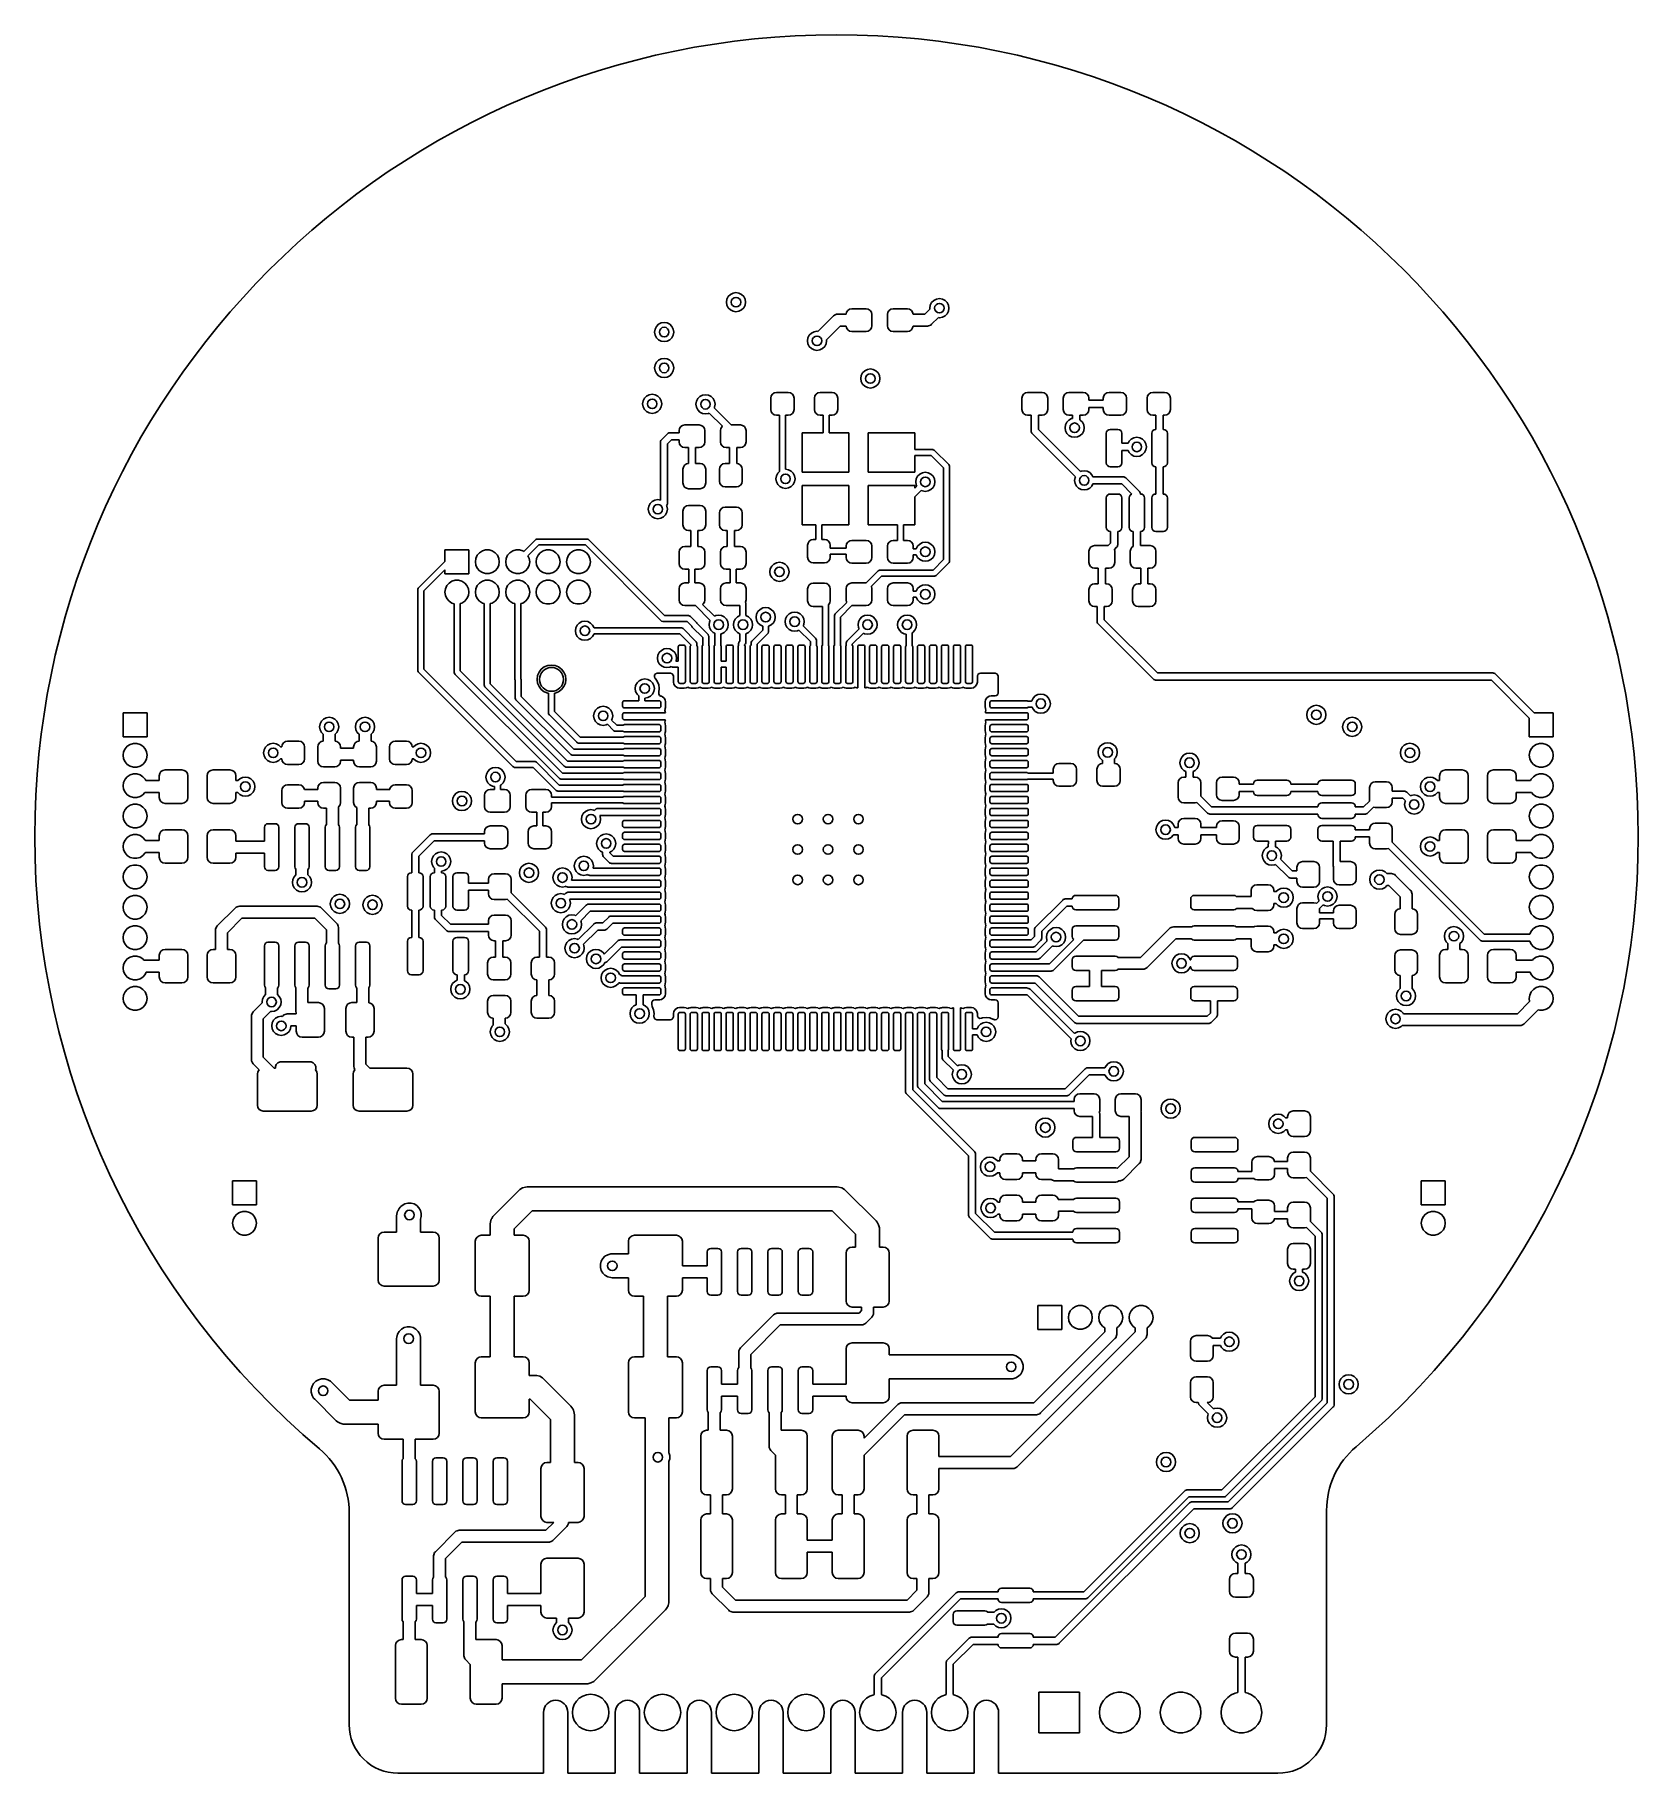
# Model space of a CAD drawing. Extents: x 116 to 183, y -110.2 to -37.6.
import ezdxf

# ---------------------------------------------------------------- set-up
doc = ezdxf.new("R2010")
doc.units = 0
doc.layers.add('BLACK', color=7, linetype='CONTINUOUS')

msp = doc.modelspace()

# ---------------------------------------------------------------- linework, layer by layer
at = {"layer": 'BLACK', "linetype": 'CONTINUOUS'}
for p, q in [((144.85, -48.75), (144.869577, -48.626393)), ((144.869577, -48.626393), (144.926393, -48.514886)), ((144.926393, -48.514886), (145.014886, -48.426393)), ((145.014886, -48.426393), (145.126393, -48.369577)), ((145.126393, -48.369577), (145.25, -48.35)), ((145.25, -48.35), (145.373607, -48.369577)), ((145.373607, -48.369577), (145.485114, -48.426393)), ((145.485114, -48.426393), (145.573607, -48.514886)), ((145.573607, -48.514886), (145.630423, -48.626393)), ((145.630423, -48.626393), (145.65, -48.75)), ((153.426393, -48.764886), (153.514886, -48.676393)), ((153.514886, -48.676393), (153.626393, -48.619577)), ((153.626393, -48.619577), (153.75, -48.6)), ((153.75, -48.6), (153.873607, -48.619577)), ((153.873607, -48.619577), (153.985114, -48.676393)), ((153.985114, -48.676393), (154.073607, -48.764886)), ((144.869577, -48.873607), (144.85, -48.75)), ((144.926393, -48.985114), (144.869577, -48.873607)), ((145.014886, -49.073607), (144.926393, -48.985114)), ((145.126393, -49.130423), (145.014886, -49.073607)), ((145.25, -49.15), (145.126393, -49.130423)), ((145.373607, -49.130423), (145.25, -49.15)), ((145.485114, -49.073607), (145.373607, -49.130423)), ((145.573607, -48.985114), (145.485114, -49.073607)), ((145.630423, -48.873607), (145.573607, -48.985114)), ((145.65, -48.75), (145.630423, -48.873607)), ((148.675095, -49.97135), (149.323223, -49.323223)), ((149.323223, -49.323223), (149.361108, -49.292132)), ((149.361108, -49.292132), (149.451228, -49.254803)), ((149.451228, -49.254803), (149.451237, -49.254803)), ((149.451237, -49.254803), (149.5, -49.25)), ((149.5, -49.25), (149.852486, -49.25)), ((149.852486, -49.25), (149.868079, -49.171613)), ((149.868079, -49.171613), (149.919562, -49.094562)), ((149.919562, -49.094562), (149.996613, -49.043079)), ((149.996613, -49.043079), (150.0875, -49.025)), ((150.0875, -49.025), (150.6875, -49.025)), ((150.6875, -49.025), (150.778387, -49.043079)), ((150.778387, -49.043079), (150.855438, -49.094562)), ((150.855438, -49.094562), (150.906921, -49.171613)), ((150.906921, -49.171613), (150.925, -49.2625)), ((150.925, -49.2625), (150.925, -49.7375)), ((151.575, -49.2625), (151.593079, -49.171613)), ((151.575, -49.7375), (151.575, -49.2625)), ((151.593079, -49.171613), (151.644562, -49.094562)), ((151.644562, -49.094562), (151.721613, -49.043079)), ((151.721613, -49.043079), (151.8125, -49.025)), ((151.8125, -49.025), (152.4125, -49.025)), ((152.4125, -49.025), (152.503387, -49.043079)), ((152.503387, -49.043079), (152.580438, -49.094562)), ((152.580438, -49.094562), (152.631921, -49.171613)), ((152.631921, -49.171613), (152.647514, -49.25)), ((152.647514, -49.25), (153.146446, -49.25)), ((153.146446, -49.25), (153.35635, -49.040095)), ((153.35, -49), (153.369577, -48.876393)), ((153.35635, -49.040095), (153.35, -49)), ((153.369577, -48.876393), (153.426393, -48.764886)), ((153.709904, -49.393649), (153.426777, -49.676777)), ((153.75, -49.4), (153.709904, -49.393649)), ((153.873607, -49.380423), (153.75, -49.4)), ((153.985114, -49.323607), (153.873607, -49.380423)), ((154.073607, -49.235114), (153.985114, -49.323607)), ((154.073607, -48.764886), (154.130423, -48.876393)), ((154.130423, -49.123607), (154.073607, -49.235114)), ((154.130423, -48.876393), (154.15, -49)), ((154.15, -49), (154.130423, -49.123607)), ((141.85, -50), (141.869577, -49.876393)), ((141.869577, -50.123607), (141.85, -50)), ((141.869577, -49.876393), (141.926393, -49.764886)), ((141.926393, -50.235114), (141.869577, -50.123607)), ((141.926393, -49.764886), (142.014886, -49.676393)), ((142.014886, -49.676393), (142.126393, -49.619577)), ((142.126393, -49.619577), (142.25, -49.6)), ((142.25, -49.6), (142.373607, -49.619577)), ((142.373607, -49.619577), (142.485114, -49.676393)), ((142.485114, -49.676393), (142.573607, -49.764886)), ((142.573607, -49.764886), (142.630423, -49.876393)), ((142.630423, -50.123607), (142.573607, -50.235114)), ((142.630423, -49.876393), (142.65, -50)), ((142.65, -50), (142.630423, -50.123607)), ((148.254577, -50.241393), (148.311393, -50.129886)), ((148.311393, -50.129886), (148.399886, -50.041393)), ((148.399886, -50.041393), (148.511393, -49.984577)), ((148.511393, -49.984577), (148.635, -49.965)), ((148.635, -49.965), (148.675095, -49.97135)), ((149.603554, -49.75), (149.028649, -50.324904)), ((149.852486, -49.75), (149.603554, -49.75)), ((149.868079, -49.828387), (149.852486, -49.75)), ((149.919562, -49.905438), (149.868079, -49.828387)), ((149.996613, -49.956921), (149.919562, -49.905438)), ((150.0875, -49.975), (149.996613, -49.956921)), ((150.6875, -49.975), (150.0875, -49.975)), ((150.778387, -49.956921), (150.6875, -49.975)), ((150.855438, -49.905438), (150.778387, -49.956921)), ((150.906921, -49.828387), (150.855438, -49.905438)), ((150.925, -49.7375), (150.906921, -49.828387)), ((151.593079, -49.828387), (151.575, -49.7375)), ((151.644562, -49.905438), (151.593079, -49.828387)), ((151.721613, -49.956921), (151.644562, -49.905438)), ((151.8125, -49.975), (151.721613, -49.956921)), ((152.4125, -49.975), (151.8125, -49.975)), ((152.503387, -49.956921), (152.4125, -49.975)), ((152.580438, -49.905438), (152.503387, -49.956921)), ((152.631921, -49.828387), (152.580438, -49.905438)), ((152.647514, -49.75), (152.631921, -49.828387)), ((153.25, -49.75), (152.647514, -49.75)), ((153.298773, -49.745196), (153.25, -49.75)), ((153.388893, -49.707867), (153.298773, -49.745196)), ((153.388897, -49.707862), (153.388893, -49.707867)), ((153.426777, -49.676777), (153.388897, -49.707862)), ((142.014886, -50.323607), (141.926393, -50.235114)), ((142.126393, -50.380423), (142.014886, -50.323607)), ((142.25, -50.4), (142.126393, -50.380423)), ((142.373607, -50.380423), (142.25, -50.4)), ((142.485114, -50.323607), (142.373607, -50.380423)), ((142.573607, -50.235114), (142.485114, -50.323607)), ((148.235, -50.365), (148.254577, -50.241393)), ((148.254577, -50.488607), (148.235, -50.365)), ((148.311393, -50.600114), (148.254577, -50.488607)), ((148.399886, -50.688607), (148.311393, -50.600114)), ((148.511393, -50.745423), (148.399886, -50.688607)), ((148.635, -50.765), (148.511393, -50.745423)), ((148.758607, -50.745423), (148.635, -50.765)), ((148.870114, -50.688607), (148.758607, -50.745423)), ((148.958607, -50.600114), (148.870114, -50.688607)), ((149.015423, -50.488607), (148.958607, -50.600114)), ((149.035, -50.365), (149.015423, -50.488607)), ((149.028649, -50.324904), (149.035, -50.365)), ((141.85, -51.5), (141.869577, -51.376393)), ((141.869577, -51.623607), (141.85, -51.5)), ((141.869577, -51.376393), (141.926393, -51.264886)), ((141.926393, -51.264886), (142.014886, -51.176393)), ((142.014886, -51.176393), (142.126393, -51.119577)), ((142.126393, -51.119577), (142.25, -51.1)), ((142.25, -51.1), (142.373607, -51.119577)), ((142.373607, -51.119577), (142.485114, -51.176393)), ((142.485114, -51.176393), (142.573607, -51.264886)), ((142.573607, -51.264886), (142.630423, -51.376393)), ((142.630423, -51.376393), (142.65, -51.5)), ((142.65, -51.5), (142.630423, -51.623607)), ((150.629886, -51.619393), (150.741393, -51.562577)), ((150.741393, -51.562577), (150.865, -51.543)), ((150.865, -51.543), (150.988607, -51.562577)), ((150.988607, -51.562577), (151.100114, -51.619393)), ((141.926393, -51.735114), (141.869577, -51.623607)), ((142.014886, -51.823607), (141.926393, -51.735114)), ((142.126393, -51.880423), (142.014886, -51.823607)), ((142.25, -51.9), (142.126393, -51.880423)), ((142.373607, -51.880423), (142.25, -51.9)), ((142.485114, -51.823607), (142.373607, -51.880423)), ((142.573607, -51.735114), (142.485114, -51.823607)), ((142.630423, -51.623607), (142.573607, -51.735114)), ((150.465, -51.943), (150.484577, -51.819393)), ((150.484577, -52.066607), (150.465, -51.943)), ((150.484577, -51.819393), (150.541393, -51.707886)), ((150.541393, -52.178114), (150.484577, -52.066607)), ((150.541393, -51.707886), (150.629886, -51.619393)), ((150.629886, -52.266607), (150.541393, -52.178114)), ((150.741393, -52.323423), (150.629886, -52.266607)), ((151.100114, -52.266607), (150.988607, -52.323423)), ((151.100114, -51.619393), (151.188607, -51.707886)), ((151.188607, -52.178114), (151.100114, -52.266607)), ((151.188607, -51.707886), (151.245423, -51.819393)), ((151.245423, -52.066607), (151.188607, -52.178114)), ((151.245423, -51.819393), (151.265, -51.943)), ((151.265, -51.943), (151.245423, -52.066607)), ((141.35, -53), (141.369577, -52.876393)), ((141.369577, -53.123607), (141.35, -53)), ((141.369577, -52.876393), (141.426393, -52.764886)), ((141.426393, -52.764886), (141.514886, -52.676393)), ((141.514886, -52.676393), (141.626393, -52.619577)), ((141.626393, -52.619577), (141.75, -52.6)), ((141.75, -52.6), (141.873607, -52.619577)), ((141.873607, -52.619577), (141.985114, -52.676393)), ((141.985114, -52.676393), (142.073607, -52.764886)), ((142.073607, -52.764886), (142.130423, -52.876393)), ((142.130423, -52.876393), (142.15, -53)), ((142.15, -53), (142.130423, -53.123607)), ((143.575, -53.01803), (143.594577, -52.894423)), ((143.594577, -53.141637), (143.575, -53.01803)), ((143.594577, -52.894423), (143.651393, -52.782916)), ((143.651393, -52.782916), (143.739886, -52.694423)), ((143.739886, -52.694423), (143.851393, -52.637607)), ((143.851393, -52.637607), (143.975, -52.61803)), ((143.975, -52.61803), (144.098607, -52.637607)), ((144.098607, -52.637607), (144.210114, -52.694423)), ((144.210114, -52.694423), (144.298607, -52.782916)), ((144.298607, -52.782916), (144.355423, -52.894423)), ((144.355423, -52.894423), (144.375, -53.01803)), ((144.375, -53.01803), (144.355423, -53.141637)), ((146.7, -52.7625), (146.718079, -52.671613)), ((146.7, -53.2375), (146.7, -52.7625)), ((146.718079, -52.671613), (146.769562, -52.594562)), ((146.769562, -52.594562), (146.846613, -52.543079)), ((146.846613, -52.543079), (146.9375, -52.525)), ((146.9375, -52.525), (147.4375, -52.525)), ((147.4375, -52.525), (147.528387, -52.543079)), ((147.528387, -52.543079), (147.605438, -52.594562)), ((147.605438, -52.594562), (147.656921, -52.671613)), ((147.656921, -52.671613), (147.675, -52.7625)), ((147.675, -52.7625), (147.675, -53.2375)), ((148.525, -52.7625), (148.543079, -52.671613)), ((148.525, -53.2375), (148.525, -52.7625)), ((148.543079, -52.671613), (148.594562, -52.594562)), ((148.594562, -52.594562), (148.671613, -52.543079)), ((148.671613, -52.543079), (148.7625, -52.525)), ((148.7625, -52.525), (149.2625, -52.525)), ((149.2625, -52.525), (149.353387, -52.543079)), ((149.353387, -52.543079), (149.430438, -52.594562)), ((149.430438, -52.594562), (149.481921, -52.671613)), ((149.481921, -52.671613), (149.5, -52.7625)), ((149.5, -52.7625), (149.5, -53.2375)), ((150.865, -52.343), (150.741393, -52.323423)), ((150.988607, -52.323423), (150.865, -52.343)), ((157.2, -52.7625), (157.218079, -52.671613)), ((157.2, -53.2375), (157.2, -52.7625)), ((157.218079, -52.671613), (157.269562, -52.594562)), ((157.269562, -52.594562), (157.346613, -52.543079)), ((157.346613, -52.543079), (157.4375, -52.525)), ((157.4375, -52.525), (158.0375, -52.525)), ((158.0375, -52.525), (158.128387, -52.543079)), ((158.128387, -52.543079), (158.205438, -52.594562)), ((158.205438, -52.594562), (158.256921, -52.671613)), ((158.256921, -52.671613), (158.275, -52.7625)), ((158.275, -52.7625), (158.275, -53.2375)), ((158.925, -52.7625), (158.943079, -52.671613)), ((158.925, -53.2375), (158.925, -52.7625)), ((158.943079, -52.671613), (158.994562, -52.594562)), ((158.994562, -52.594562), (159.071613, -52.543079)), ((159.071613, -52.543079), (159.1625, -52.525)), ((159.1625, -52.525), (159.7625, -52.525)), ((159.7625, -52.525), (159.853387, -52.543079)), ((159.853387, -52.543079), (159.930438, -52.594562)), ((159.930438, -52.594562), (159.981921, -52.671613)), ((159.981921, -52.671613), (160, -52.7625)), ((160, -52.7625), (160, -52.85)), ((160, -52.85), (160.6, -52.85)), ((160.6, -52.7625), (160.618079, -52.671613)), ((160.6, -52.85), (160.6, -52.7625)), ((160.618079, -52.671613), (160.669562, -52.594562)), ((160.669562, -52.594562), (160.746613, -52.543079)), ((160.746613, -52.543079), (160.8375, -52.525)), ((160.8375, -52.525), (161.3375, -52.525)), ((161.3375, -52.525), (161.428387, -52.543079)), ((161.428387, -52.543079), (161.505438, -52.594562)), ((161.505438, -52.594562), (161.556921, -52.671613)), ((161.556921, -52.671613), (161.575, -52.7625)), ((161.575, -52.7625), (161.575, -53.2375)), ((162.425, -52.7625), (162.443079, -52.671613)), ((162.425, -53.2375), (162.425, -52.7625)), ((162.443079, -52.671613), (162.494562, -52.594562)), ((162.494562, -52.594562), (162.571613, -52.543079)), ((162.571613, -52.543079), (162.6625, -52.525)), ((162.6625, -52.525), (163.1625, -52.525)), ((163.1625, -52.525), (163.253387, -52.543079)), ((163.253387, -52.543079), (163.330438, -52.594562)), ((163.330438, -52.594562), (163.381921, -52.671613)), ((163.381921, -52.671613), (163.4, -52.7625)), ((163.4, -52.7625), (163.4, -53.2375)), ((141.426393, -53.235114), (141.369577, -53.123607)), ((141.514886, -53.323607), (141.426393, -53.235114)), ((141.626393, -53.380423), (141.514886, -53.323607)), ((141.75, -53.4), (141.626393, -53.380423)), ((141.873607, -53.380423), (141.75, -53.4)), ((141.985114, -53.323607), (141.873607, -53.380423)), ((142.073607, -53.235114), (141.985114, -53.323607)), ((142.130423, -53.123607), (142.073607, -53.235114)), ((143.651393, -53.253144), (143.594577, -53.141637)), ((143.739886, -53.341637), (143.651393, -53.253144)), ((143.851393, -53.398453), (143.739886, -53.341637)), ((143.975, -53.41803), (143.851393, -53.398453)), ((144.098607, -53.398453), (143.975, -53.41803)), ((144.128208, -53.38337), (144.098607, -53.398453)), ((144.683849, -53.939011), (144.128208, -53.38337)), ((144.355423, -53.141637), (144.34034, -53.171238)), ((144.34034, -53.171238), (145.050102, -53.881)), ((146.718079, -53.328387), (146.7, -53.2375)), ((146.769562, -53.405438), (146.718079, -53.328387)), ((146.846613, -53.456921), (146.769562, -53.405438)), ((146.9375, -53.475), (146.846613, -53.456921)), ((147.0625, -53.475), (146.9375, -53.475)), ((147.0625, -55.832779), (147.0625, -53.475)), ((147.4375, -53.475), (147.3125, -53.475)), ((147.3125, -53.475), (147.3125, -55.735187)), ((147.528387, -53.456921), (147.4375, -53.475)), ((147.605438, -53.405438), (147.528387, -53.456921)), ((147.656921, -53.328387), (147.605438, -53.405438)), ((147.675, -53.2375), (147.656921, -53.328387)), ((148.543079, -53.328387), (148.525, -53.2375)), ((148.594562, -53.405438), (148.543079, -53.328387)), ((148.671613, -53.456921), (148.594562, -53.405438)), ((148.7625, -53.475), (148.671613, -53.456921)), ((148.8875, -53.475), (148.7625, -53.475)), ((148.8875, -54.209), (148.8875, -53.475)), ((149.2625, -53.475), (149.1375, -53.475)), ((149.1375, -53.475), (149.1375, -54.209)), ((149.353387, -53.456921), (149.2625, -53.475)), ((149.430438, -53.405438), (149.353387, -53.456921)), ((149.481921, -53.328387), (149.430438, -53.405438)), ((149.5, -53.2375), (149.481921, -53.328387)), ((157.218079, -53.328387), (157.2, -53.2375)), ((157.269562, -53.405438), (157.218079, -53.328387)), ((157.346613, -53.456921), (157.269562, -53.405438)), ((157.4375, -53.475), (157.346613, -53.456921)), ((157.5875, -53.475), (157.4375, -53.475)), ((157.5875, -54.1375), (157.5875, -53.475)), ((158.0375, -53.475), (157.8875, -53.475)), ((157.8875, -53.475), (157.8875, -54.075368)), ((158.128387, -53.456921), (158.0375, -53.475)), ((158.205438, -53.405438), (158.128387, -53.456921)), ((158.256921, -53.328387), (158.205438, -53.405438)), ((158.275, -53.2375), (158.256921, -53.328387)), ((158.943079, -53.328387), (158.925, -53.2375)), ((158.994562, -53.405438), (158.943079, -53.328387)), ((159.071613, -53.456921), (158.994562, -53.405438)), ((159.019577, -53.876393), (159.076393, -53.764886)), ((159.1625, -53.475), (159.071613, -53.456921)), ((159.076393, -53.764886), (159.164886, -53.676393)), ((159.3125, -53.475), (159.1625, -53.475)), ((159.164886, -53.676393), (159.276393, -53.619577)), ((159.276393, -53.619577), (159.3125, -53.613858)), ((159.3125, -53.613858), (159.3125, -53.475)), ((159.7625, -53.475), (159.6125, -53.475)), ((159.6125, -53.475), (159.6125, -53.66487)), ((159.6125, -53.66487), (159.635114, -53.676393)), ((159.635114, -53.676393), (159.723607, -53.764886)), ((159.723607, -53.764886), (159.780423, -53.876393)), ((159.853387, -53.456921), (159.7625, -53.475)), ((159.930438, -53.405438), (159.853387, -53.456921)), ((159.981921, -53.328387), (159.930438, -53.405438)), ((160, -53.2375), (159.981921, -53.328387)), ((160.6, -53.15), (160, -53.15)), ((160, -53.15), (160, -53.2375)), ((160.6, -53.2375), (160.6, -53.15)), ((160.618079, -53.328387), (160.6, -53.2375)), ((160.669562, -53.405438), (160.618079, -53.328387)), ((160.746613, -53.456921), (160.669562, -53.405438)), ((160.8375, -53.475), (160.746613, -53.456921)), ((161.3375, -53.475), (160.8375, -53.475)), ((161.428387, -53.456921), (161.3375, -53.475)), ((161.505438, -53.405438), (161.428387, -53.456921)), ((161.556921, -53.328387), (161.505438, -53.405438)), ((161.575, -53.2375), (161.556921, -53.328387)), ((162.443079, -53.328387), (162.425, -53.2375)), ((162.494562, -53.405438), (162.443079, -53.328387)), ((162.571613, -53.456921), (162.494562, -53.405438)), ((162.6625, -53.475), (162.571613, -53.456921)), ((162.8, -53.475), (162.6625, -53.475)), ((162.8, -54.07), (162.8, -53.475)), ((163.1625, -53.475), (163.1, -53.475)), ((163.1, -53.475), (163.1, -54.07)), ((163.253387, -53.456921), (163.1625, -53.475)), ((163.330438, -53.405438), (163.253387, -53.456921)), ((163.381921, -53.328387), (163.330438, -53.405438)), ((163.4, -53.2375), (163.381921, -53.328387)), ((142.133934, -54.503934), (142.387934, -54.249934)), ((142.387934, -54.249934), (142.410664, -54.231279)), ((142.410664, -54.231279), (142.448899, -54.215442)), ((142.448899, -54.215442), (142.464736, -54.208882)), ((142.464736, -54.208882), (142.494, -54.206)), ((142.494, -54.206), (142.872, -54.206)), ((142.872, -54.1185), (142.890079, -54.027613)), ((142.872, -54.206), (142.872, -54.1185)), ((142.890079, -54.027613), (142.941562, -53.950562)), ((142.941562, -53.950562), (143.018613, -53.899079)), ((143.018613, -53.899079), (143.1095, -53.881)), ((143.1095, -53.881), (143.7095, -53.881)), ((143.7095, -53.881), (143.800387, -53.899079)), ((143.800387, -53.899079), (143.877438, -53.950562)), ((143.877438, -53.950562), (143.928921, -54.027613)), ((143.928921, -54.027613), (143.947, -54.1185)), ((143.947, -54.1185), (143.947, -54.5935)), ((144.597, -54.1185), (144.615079, -54.027613)), ((144.597, -54.5935), (144.597, -54.1185)), ((144.615079, -54.027613), (144.666562, -53.950562)), ((144.666562, -53.950562), (144.683849, -53.939011)), ((145.050102, -53.881), (145.4345, -53.881)), ((145.4345, -53.881), (145.525387, -53.899079)), ((145.525387, -53.899079), (145.602438, -53.950562)), ((145.602438, -53.950562), (145.653921, -54.027613)), ((145.653921, -54.027613), (145.672, -54.1185)), ((145.672, -54.1185), (145.672, -54.5935)), ((148.018, -55.859), (148.018, -54.209)), ((148.018, -54.209), (148.8875, -54.209)), ((149.1375, -54.209), (149.968, -54.209)), ((149.968, -54.209), (149.968, -55.859)), ((150.768, -55.859), (150.768, -54.209)), ((150.768, -54.209), (152.718, -54.209)), ((152.718, -54.209), (152.718, -54.909)), ((157.590382, -54.166763), (157.5875, -54.1375)), ((157.612779, -54.220835), (157.590382, -54.166763)), ((157.631434, -54.243566), (157.612779, -54.220835)), ((159.434659, -56.046791), (157.631434, -54.243566)), ((157.8875, -54.075368), (159.646791, -55.834659)), ((159, -54), (159.019577, -53.876393)), ((159.019577, -54.123607), (159, -54)), ((159.076393, -54.235114), (159.019577, -54.123607)), ((159.164886, -54.323607), (159.076393, -54.235114)), ((159.276393, -54.380423), (159.164886, -54.323607)), ((159.4, -54.4), (159.276393, -54.380423)), ((159.523607, -54.380423), (159.4, -54.4)), ((159.635114, -54.323607), (159.523607, -54.380423)), ((159.723607, -54.235114), (159.635114, -54.323607)), ((159.780423, -54.123607), (159.723607, -54.235114)), ((159.780423, -53.876393), (159.8, -54)), ((159.8, -54), (159.780423, -54.123607)), ((160.725, -54.2325), (160.73737, -54.170314)), ((160.725, -55.4675), (160.725, -54.2325)), ((160.73737, -54.170314), (160.772595, -54.117595)), ((160.772595, -54.117595), (160.825314, -54.08237)), ((160.825314, -54.08237), (160.8875, -54.07)), ((160.8875, -54.07), (161.2125, -54.07)), ((161.2125, -54.07), (161.274686, -54.08237)), ((161.274686, -54.08237), (161.327405, -54.117595)), ((161.327405, -54.117595), (161.36263, -54.170314)), ((161.36263, -54.170314), (161.375, -54.2325)), ((161.375, -54.2325), (161.375, -54.65)), ((161.676393, -54.564886), (161.764886, -54.476393)), ((161.764886, -54.476393), (161.876393, -54.419577)), ((161.876393, -54.419577), (162, -54.4)), ((162, -54.4), (162.123607, -54.419577)), ((162.123607, -54.419577), (162.235114, -54.476393)), ((162.235114, -54.476393), (162.323607, -54.564886)), ((162.625, -54.2325), (162.63737, -54.170314)), ((162.625, -55.4675), (162.625, -54.2325)), ((162.63737, -54.170314), (162.672595, -54.117595)), ((162.672595, -54.117595), (162.725314, -54.08237)), ((162.725314, -54.08237), (162.7875, -54.07)), ((162.7875, -54.07), (162.8, -54.07)), ((163.1, -54.07), (163.1125, -54.07)), ((163.1125, -54.07), (163.174686, -54.08237)), ((163.174686, -54.08237), (163.227405, -54.117595)), ((163.227405, -54.117595), (163.26263, -54.170314)), ((163.26263, -54.170314), (163.275, -54.2325)), ((163.275, -54.2325), (163.275, -55.4675)), ((142.09, -54.61), (142.092882, -54.580736)), ((142.09, -57.020471), (142.09, -54.61)), ((142.092882, -54.580736), (142.102159, -54.558339)), ((142.102159, -54.558339), (142.115279, -54.526665)), ((142.115279, -54.526665), (142.133934, -54.503934)), ((142.556132, -54.506), (142.39, -54.672132)), ((142.39, -54.672132), (142.39, -57.15)), ((142.872, -54.506), (142.556132, -54.506)), ((142.872, -54.5935), (142.872, -54.506)), ((142.890079, -54.684387), (142.872, -54.5935)), ((142.941562, -54.761438), (142.890079, -54.684387)), ((143.018613, -54.812921), (142.941562, -54.761438)), ((143.1095, -54.831), (143.018613, -54.812921)), ((143.2595, -54.831), (143.1095, -54.831)), ((143.2595, -55.498585), (143.2595, -54.831)), ((143.7095, -54.831), (143.5595, -54.831)), ((143.5595, -54.831), (143.5595, -55.496)), ((143.800387, -54.812921), (143.7095, -54.831)), ((143.877438, -54.761438), (143.800387, -54.812921)), ((143.928921, -54.684387), (143.877438, -54.761438)), ((143.947, -54.5935), (143.928921, -54.684387)), ((144.615079, -54.684387), (144.597, -54.5935)), ((144.666562, -54.761438), (144.615079, -54.684387)), ((144.743613, -54.812921), (144.666562, -54.761438)), ((144.8345, -54.831), (144.743613, -54.812921)), ((144.9845, -54.831), (144.8345, -54.831)), ((144.9845, -55.496), (144.9845, -54.831)), ((145.4345, -54.831), (145.2845, -54.831)), ((145.2845, -54.831), (145.2845, -55.498585)), ((145.525387, -54.812921), (145.4345, -54.831)), ((145.602438, -54.761438), (145.525387, -54.812921)), ((145.653921, -54.684387), (145.602438, -54.761438)), ((145.672, -54.5935), (145.653921, -54.684387)), ((152.718, -54.909), (153.459, -54.909)), ((153.407224, -55.159), (152.718, -55.159)), ((152.718, -55.159), (152.718, -55.859)), ((153.926, -55.677776), (153.407224, -55.159)), ((153.459, -54.909), (153.483386, -54.911402)), ((153.483386, -54.911402), (153.483387, -54.911402)), ((153.483387, -54.911402), (153.496584, -54.916868)), ((153.496584, -54.916868), (153.528446, -54.930066)), ((153.528446, -54.930066), (153.528451, -54.930071)), ((153.528451, -54.930071), (153.547388, -54.945612)), ((153.547388, -54.945612), (154.139388, -55.537611)), ((161.375, -54.65), (161.633025, -54.65)), ((161.633025, -54.95), (161.375, -54.95)), ((161.375, -54.95), (161.375, -55.4675)), ((161.633025, -54.65), (161.676393, -54.564886)), ((161.676393, -55.035114), (161.633025, -54.95)), ((161.764886, -55.123607), (161.676393, -55.035114)), ((161.876393, -55.180423), (161.764886, -55.123607)), ((162, -55.2), (161.876393, -55.180423)), ((162.123607, -55.180423), (162, -55.2)), ((162.235114, -55.123607), (162.123607, -55.180423)), ((162.323607, -55.035114), (162.235114, -55.123607)), ((162.323607, -54.564886), (162.380423, -54.676393)), ((162.380423, -54.923607), (162.323607, -55.035114)), ((162.380423, -54.676393), (162.4, -54.8)), ((162.4, -54.8), (162.380423, -54.923607)), ((143.035, -55.7335), (143.053079, -55.642613)), ((143.035, -56.3085), (143.035, -55.7335)), ((143.053079, -55.642613), (143.104562, -55.565562)), ((143.104562, -55.565562), (143.181613, -55.514079)), ((143.181613, -55.514079), (143.2595, -55.498585)), ((143.5595, -55.496), (143.7475, -55.496)), ((143.7475, -55.496), (143.838387, -55.514079)), ((143.838387, -55.514079), (143.915438, -55.565562)), ((143.915438, -55.565562), (143.966921, -55.642613)), ((143.966921, -55.642613), (143.985, -55.7335)), ((143.985, -55.7335), (143.985, -56.3085)), ((144.559, -55.7335), (144.577079, -55.642613)), ((144.559, -56.2335), (144.559, -55.7335)), ((144.577079, -55.642613), (144.628562, -55.565562)), ((144.628562, -55.565562), (144.705613, -55.514079)), ((144.705613, -55.514079), (144.7965, -55.496)), ((144.7965, -55.496), (144.9845, -55.496)), ((145.2845, -55.498585), (145.362387, -55.514079)), ((145.362387, -55.514079), (145.439438, -55.565562)), ((145.439438, -55.565562), (145.490921, -55.642613)), ((145.490921, -55.642613), (145.509, -55.7335)), ((145.509, -55.7335), (145.509, -56.2335)), ((146.939577, -56.010393), (146.996393, -55.898886)), ((146.996393, -55.898886), (147.0625, -55.832779)), ((147.3125, -55.735187), (147.32, -55.734)), ((147.32, -55.734), (147.443607, -55.753577)), ((147.443607, -55.753577), (147.555114, -55.810393)), ((147.555114, -55.810393), (147.643607, -55.898886)), ((147.643607, -55.898886), (147.700423, -56.010393)), ((149.968, -55.859), (148.018, -55.859)), ((152.718, -55.859), (150.768, -55.859)), ((152.838393, -56.02745), (152.926886, -55.938957)), ((152.926886, -55.938957), (153.038393, -55.882141)), ((153.038393, -55.882141), (153.162, -55.862564)), ((153.162, -55.862564), (153.285607, -55.882141)), ((153.285607, -55.882141), (153.397114, -55.938957)), ((153.397114, -55.938957), (153.485607, -56.02745)), ((153.926, -59.511223), (153.926, -55.677776)), ((154.139388, -55.537611), (154.154933, -55.556553)), ((154.154933, -55.556553), (154.154934, -55.556554)), ((154.154934, -55.556554), (154.173598, -55.601614)), ((154.173598, -55.601614), (154.176, -55.626)), ((154.176, -55.626), (154.176, -59.563)), ((159.646791, -55.834659), (159.676393, -55.819577)), ((159.676393, -55.819577), (159.8, -55.8)), ((159.8, -55.8), (159.923607, -55.819577)), ((159.923607, -55.819577), (160.035114, -55.876393)), ((160.035114, -55.876393), (160.123607, -55.964886)), ((160.73737, -55.529686), (160.725, -55.4675)), ((160.772595, -55.582405), (160.73737, -55.529686)), ((160.825314, -55.61763), (160.772595, -55.582405)), ((160.8875, -55.63), (160.825314, -55.61763)), ((161.2125, -55.63), (160.8875, -55.63)), ((161.274686, -55.61763), (161.2125, -55.63)), ((161.327405, -55.582405), (161.274686, -55.61763)), ((161.36263, -55.529686), (161.327405, -55.582405)), ((161.375, -55.4675), (161.36263, -55.529686)), ((162.63737, -55.529686), (162.625, -55.4675)), ((162.672595, -55.582405), (162.63737, -55.529686)), ((162.725314, -55.61763), (162.672595, -55.582405)), ((162.7875, -55.63), (162.725314, -55.61763)), ((162.8, -55.63), (162.7875, -55.63)), ((162.8, -56.77), (162.8, -55.63)), ((163.1125, -55.63), (163.1, -55.63)), ((163.1, -55.63), (163.1, -56.77)), ((163.174686, -55.61763), (163.1125, -55.63)), ((163.227405, -55.582405), (163.174686, -55.61763)), ((163.26263, -55.529686), (163.227405, -55.582405)), ((163.275, -55.4675), (163.26263, -55.529686)), ((143.053079, -56.399387), (143.035, -56.3085)), ((143.104562, -56.476438), (143.053079, -56.399387)), ((143.181613, -56.527921), (143.104562, -56.476438)), ((143.2725, -56.546), (143.181613, -56.527921)), ((143.7475, -56.546), (143.2725, -56.546)), ((143.838387, -56.527921), (143.7475, -56.546)), ((143.915438, -56.476438), (143.838387, -56.527921)), ((143.966921, -56.399387), (143.915438, -56.476438)), ((143.985, -56.3085), (143.966921, -56.399387)), ((144.577079, -56.324387), (144.559, -56.2335)), ((144.628562, -56.401438), (144.577079, -56.324387)), ((144.705613, -56.452921), (144.628562, -56.401438)), ((144.7965, -56.471), (144.705613, -56.452921)), ((145.2715, -56.471), (144.7965, -56.471)), ((145.362387, -56.452921), (145.2715, -56.471)), ((145.439438, -56.401438), (145.362387, -56.452921)), ((145.490921, -56.324387), (145.439438, -56.401438)), ((145.509, -56.2335), (145.490921, -56.324387)), ((146.92, -56.134), (146.939577, -56.010393)), ((146.939577, -56.257607), (146.92, -56.134)), ((146.996393, -56.369114), (146.939577, -56.257607)), ((147.084886, -56.457607), (146.996393, -56.369114)), ((147.196393, -56.514423), (147.084886, -56.457607)), ((147.32, -56.534), (147.196393, -56.514423)), ((147.443607, -56.514423), (147.32, -56.534)), ((147.555114, -56.457607), (147.443607, -56.514423)), ((147.643607, -56.369114), (147.555114, -56.457607)), ((147.700423, -56.257607), (147.643607, -56.369114)), ((147.700423, -56.010393), (147.72, -56.134)), ((147.72, -56.134), (147.700423, -56.257607)), ((148.018, -58.059), (148.018, -56.409)), ((148.018, -56.409), (149.968, -56.409)), ((149.968, -56.409), (149.968, -58.059)), ((150.768, -58.059), (150.768, -56.409)), ((150.768, -56.409), (152.718, -56.409)), ((152.718, -56.409), (152.718, -56.529788)), ((152.718, -56.529788), (152.808593, -56.439194)), ((152.985369, -56.61597), (152.718, -56.88334)), ((152.762, -56.262564), (152.781577, -56.138957)), ((152.781577, -56.386171), (152.762, -56.262564)), ((152.781577, -56.138957), (152.838393, -56.02745)), ((152.808593, -56.439194), (152.781577, -56.386171)), ((153.038393, -56.642987), (152.985369, -56.61597)), ((153.162, -56.662564), (153.038393, -56.642987)), ((153.285607, -56.642987), (153.162, -56.662564)), ((153.397114, -56.586171), (153.285607, -56.642987)), ((153.485607, -56.497678), (153.397114, -56.586171)), ((153.485607, -56.02745), (153.542423, -56.138957)), ((153.542423, -56.386171), (153.485607, -56.497678)), ((153.542423, -56.138957), (153.562, -56.262564)), ((153.562, -56.262564), (153.542423, -56.386171)), ((159.4, -56.2), (159.419577, -56.076393)), ((159.419577, -56.323607), (159.4, -56.2)), ((159.419577, -56.076393), (159.434659, -56.046791)), ((159.476393, -56.435114), (159.419577, -56.323607)), ((159.564886, -56.523607), (159.476393, -56.435114)), ((159.676393, -56.580423), (159.564886, -56.523607)), ((159.8, -56.6), (159.676393, -56.580423)), ((159.923607, -56.580423), (159.8, -56.6)), ((160.035114, -56.523607), (159.923607, -56.580423)), ((160.123607, -56.435114), (160.035114, -56.523607)), ((160.123607, -55.964886), (160.166975, -56.05)), ((160.166975, -56.35), (160.123607, -56.435114)), ((160.166975, -56.05), (161.429999, -56.05)), ((161.367867, -56.35), (160.166975, -56.35)), ((161.796101, -56.778234), (161.367867, -56.35)), ((161.429999, -56.05), (161.459263, -56.052882)), ((161.459263, -56.052882), (161.48166, -56.062159)), ((161.48166, -56.062159), (161.513334, -56.075279)), ((161.513334, -56.075279), (161.536065, -56.093934)), ((161.536065, -56.093934), (162.106066, -56.663935)), ((162.106066, -56.663935), (162.124721, -56.686666)), ((141.586, -57.404), (141.605577, -57.280393)), ((141.605577, -57.280393), (141.662393, -57.168886)), ((141.662393, -57.168886), (141.750886, -57.080393)), ((141.750886, -57.080393), (141.862393, -57.023577)), ((141.862393, -57.023577), (141.986, -57.004)), ((141.986, -57.004), (142.09, -57.020471)), ((142.364721, -57.233336), (142.350978, -57.25008)), ((142.350978, -57.25008), (142.366423, -57.280393)), ((142.387118, -57.179263), (142.364721, -57.233336)), ((142.366423, -57.280393), (142.386, -57.404)), ((142.39, -57.15), (142.387118, -57.179263)), ((143.035, -57.4835), (143.053079, -57.392613)), ((143.053079, -57.392613), (143.104562, -57.315562)), ((143.104562, -57.315562), (143.181613, -57.264079)), ((143.181613, -57.264079), (143.2725, -57.246)), ((143.2725, -57.246), (143.7475, -57.246)), ((143.7475, -57.246), (143.838387, -57.264079)), ((143.838387, -57.264079), (143.915438, -57.315562)), ((143.915438, -57.315562), (143.966921, -57.392613)), ((143.966921, -57.392613), (143.985, -57.4835)), ((144.577079, -57.467613), (144.628562, -57.390562)), ((144.628562, -57.390562), (144.705613, -57.339079)), ((144.705613, -57.339079), (144.7965, -57.321)), ((144.7965, -57.321), (145.2715, -57.321)), ((145.2715, -57.321), (145.362387, -57.339079)), ((145.362387, -57.339079), (145.439438, -57.390562)), ((145.439438, -57.390562), (145.490921, -57.467613)), ((152.718, -56.88334), (152.718, -58.059)), ((160.725, -56.9325), (160.73737, -56.870314)), ((160.725, -58.1675), (160.725, -56.9325)), ((160.73737, -56.870314), (160.772595, -56.817595)), ((160.772595, -56.817595), (160.825314, -56.78237)), ((160.825314, -56.78237), (160.8875, -56.77)), ((160.8875, -56.77), (161.2125, -56.77)), ((161.2125, -56.77), (161.274686, -56.78237)), ((161.274686, -56.78237), (161.327405, -56.817595)), ((161.327405, -56.817595), (161.36263, -56.870314)), ((161.36263, -56.870314), (161.375, -56.9325)), ((161.375, -56.9325), (161.375, -58.1675)), ((161.675, -56.9325), (161.68737, -56.870314)), ((161.675, -58.1675), (161.675, -56.9325)), ((161.68737, -56.870314), (161.722595, -56.817595)), ((161.722595, -56.817595), (161.775314, -56.78237)), ((161.775314, -56.78237), (161.796101, -56.778234)), ((162.124721, -56.686666), (162.13784, -56.71834)), ((162.13784, -56.71834), (162.147118, -56.740737)), ((162.147118, -56.740737), (162.15, -56.77)), ((162.15, -56.77), (162.1625, -56.77)), ((162.1625, -56.77), (162.224686, -56.78237)), ((162.224686, -56.78237), (162.277405, -56.817595)), ((162.277405, -56.817595), (162.31263, -56.870314)), ((162.31263, -56.870314), (162.325, -56.9325)), ((162.325, -56.9325), (162.325, -58.1675)), ((162.625, -56.9325), (162.63737, -56.870314)), ((162.625, -58.1675), (162.625, -56.9325)), ((162.63737, -56.870314), (162.672595, -56.817595)), ((162.672595, -56.817595), (162.725314, -56.78237)), ((162.725314, -56.78237), (162.7875, -56.77)), ((162.7875, -56.77), (162.8, -56.77)), ((163.1, -56.77), (163.1125, -56.77)), ((163.1125, -56.77), (163.174686, -56.78237)), ((163.174686, -56.78237), (163.227405, -56.817595)), ((163.227405, -56.817595), (163.26263, -56.870314)), ((163.26263, -56.870314), (163.275, -56.9325)), ((163.275, -56.9325), (163.275, -58.1675)), ((141.605577, -57.527607), (141.586, -57.404)), ((141.662393, -57.639114), (141.605577, -57.527607)), ((141.750886, -57.727607), (141.662393, -57.639114)), ((141.862393, -57.784423), (141.750886, -57.727607)), ((141.986, -57.804), (141.862393, -57.784423)), ((142.109607, -57.784423), (141.986, -57.804)), ((142.221114, -57.727607), (142.109607, -57.784423)), ((142.309607, -57.639114), (142.221114, -57.727607)), ((142.366423, -57.527607), (142.309607, -57.639114)), ((142.386, -57.404), (142.366423, -57.527607)), ((143.035, -58.0585), (143.035, -57.4835)), ((143.053079, -58.149387), (143.035, -58.0585)), ((143.985, -58.0585), (143.966921, -58.149387)), ((143.985, -57.4835), (143.985, -58.0585)), ((144.559, -57.5585), (144.577079, -57.467613)), ((144.559, -58.0585), (144.559, -57.5585)), ((144.577079, -58.149387), (144.559, -58.0585)), ((145.490921, -57.467613), (145.509, -57.5585)), ((145.509, -58.0585), (145.490921, -58.149387)), ((145.509, -57.5585), (145.509, -58.0585)), ((148.592, -58.059), (148.018, -58.059)), ((148.592, -58.671), (148.592, -58.059)), ((149.968, -58.059), (148.842, -58.059)), ((148.842, -58.059), (148.842, -58.671)), ((151.9945, -58.059), (150.768, -58.059)), ((151.9945, -58.707), (151.9945, -58.059)), ((152.718, -58.059), (152.2445, -58.059)), ((152.2445, -58.059), (152.2445, -58.707)), ((136.380523, -59.1727), (136.866612, -58.686612)), ((136.866612, -58.686612), (136.885553, -58.671067)), ((136.885553, -58.671067), (136.885554, -58.671066)), ((136.885554, -58.671066), (136.911949, -58.660133)), ((136.911949, -58.660133), (136.930613, -58.652402)), ((136.930613, -58.652402), (136.930614, -58.652402)), ((136.930614, -58.652402), (136.955, -58.65)), ((136.955, -58.65), (139.011727, -58.65)), ((139.011727, -58.65), (139.036113, -58.652402)), ((139.036113, -58.652402), (139.036114, -58.652402)), ((139.036114, -58.652402), (139.049311, -58.657868)), ((139.049311, -58.657868), (139.081173, -58.671066)), ((139.081173, -58.671066), (139.081178, -58.671071)), ((139.081178, -58.671071), (139.100115, -58.686612)), ((139.100115, -58.686612), (142.264504, -61.851)), ((143.104562, -58.226438), (143.053079, -58.149387)), ((143.181613, -58.277921), (143.104562, -58.226438)), ((143.2725, -58.296), (143.181613, -58.277921)), ((143.36, -58.296), (143.2725, -58.296)), ((143.36, -58.961), (143.36, -58.296)), ((143.7475, -58.296), (143.66, -58.296)), ((143.66, -58.296), (143.66, -58.961)), ((143.838387, -58.277921), (143.7475, -58.296)), ((143.915438, -58.226438), (143.838387, -58.277921)), ((143.966921, -58.149387), (143.915438, -58.226438)), ((144.628562, -58.226438), (144.577079, -58.149387)), ((144.705613, -58.277921), (144.628562, -58.226438)), ((144.7965, -58.296), (144.705613, -58.277921)), ((144.884, -58.296), (144.7965, -58.296)), ((144.884, -58.961), (144.884, -58.296)), ((145.2715, -58.296), (145.184, -58.296)), ((145.184, -58.296), (145.184, -58.961)), ((145.362387, -58.277921), (145.2715, -58.296)), ((145.439438, -58.226438), (145.362387, -58.277921)), ((145.490921, -58.149387), (145.439438, -58.226438)), ((148.242, -58.9085), (148.260079, -58.817613)), ((148.260079, -58.817613), (148.311562, -58.740562)), ((148.311562, -58.740562), (148.388613, -58.689079)), ((148.388613, -58.689079), (148.4795, -58.671)), ((148.4795, -58.671), (148.592, -58.671)), ((148.842, -58.671), (148.9545, -58.671)), ((148.9545, -58.671), (149.045387, -58.689079)), ((149.045387, -58.689079), (149.122438, -58.740562)), ((149.122438, -58.740562), (149.173921, -58.817613)), ((149.173921, -58.817613), (149.192, -58.9085)), ((149.857, -58.9445), (149.875079, -58.853613)), ((149.875079, -58.853613), (149.926562, -58.776562)), ((149.926562, -58.776562), (150.003613, -58.725079)), ((150.003613, -58.725079), (150.0945, -58.707)), ((150.0945, -58.707), (150.6945, -58.707)), ((150.6945, -58.707), (150.785387, -58.725079)), ((150.785387, -58.725079), (150.862438, -58.776562)), ((150.862438, -58.776562), (150.913921, -58.853613)), ((150.913921, -58.853613), (150.932, -58.9445)), ((151.582, -58.9445), (151.600079, -58.853613)), ((151.600079, -58.853613), (151.651562, -58.776562)), ((151.651562, -58.776562), (151.728613, -58.725079)), ((151.728613, -58.725079), (151.8195, -58.707)), ((151.8195, -58.707), (151.9945, -58.707)), ((152.2445, -58.707), (152.4195, -58.707)), ((152.4195, -58.707), (152.510387, -58.725079)), ((152.510387, -58.725079), (152.587438, -58.776562)), ((152.587438, -58.776562), (152.638921, -58.853613)), ((152.638921, -58.853613), (152.657, -58.9445)), ((152.926886, -58.858393), (153.038393, -58.801577)), ((153.038393, -58.801577), (153.162, -58.782)), ((153.162, -58.782), (153.285607, -58.801577)), ((153.285607, -58.801577), (153.397114, -58.858393)), ((160.73737, -58.229686), (160.725, -58.1675)), ((160.772595, -58.282405), (160.73737, -58.229686)), ((160.825314, -58.31763), (160.772595, -58.282405)), ((160.800368, -58.925), (160.9, -58.825368)), ((160.8875, -58.33), (160.825314, -58.31763)), ((160.9, -58.33), (160.8875, -58.33)), ((160.9, -58.825368), (160.9, -58.33)), ((161.2125, -58.33), (161.2, -58.33)), ((161.2, -58.33), (161.2, -58.8875)), ((161.274686, -58.31763), (161.2125, -58.33)), ((161.327405, -58.282405), (161.274686, -58.31763)), ((161.36263, -58.229686), (161.327405, -58.282405)), ((161.375, -58.1675), (161.36263, -58.229686)), ((161.68737, -58.229686), (161.675, -58.1675)), ((161.722595, -58.282405), (161.68737, -58.229686)), ((161.775314, -58.31763), (161.722595, -58.282405)), ((161.8375, -58.33), (161.775314, -58.31763)), ((161.85, -58.33), (161.8375, -58.33)), ((161.85, -58.95752), (161.85, -58.33)), ((162.1625, -58.33), (162.15, -58.33)), ((162.15, -58.33), (162.15, -58.925)), ((162.224686, -58.31763), (162.1625, -58.33)), ((162.277405, -58.282405), (162.224686, -58.31763)), ((162.31263, -58.229686), (162.277405, -58.282405)), ((162.325, -58.1675), (162.31263, -58.229686)), ((162.63737, -58.229686), (162.625, -58.1675)), ((162.672595, -58.282405), (162.63737, -58.229686)), ((162.725314, -58.31763), (162.672595, -58.282405)), ((162.7875, -58.33), (162.725314, -58.31763)), ((163.1125, -58.33), (162.7875, -58.33)), ((163.174686, -58.31763), (163.1125, -58.33)), ((163.227405, -58.282405), (163.174686, -58.31763)), ((163.26263, -58.229686), (163.227405, -58.282405)), ((163.275, -58.1675), (163.26263, -58.229686)), ((133.09, -59.583223), (133.09, -59.1)), ((133.09, -59.1), (134.09, -59.1)), ((134.09, -59.1), (134.09, -60.1)), ((134.36, -59.6), (134.380254, -59.459134)), ((134.380254, -59.459134), (134.439373, -59.32968)), ((134.439373, -59.32968), (134.53257, -59.222125)), ((134.53257, -59.222125), (134.652292, -59.145184)), ((134.652292, -59.145184), (134.788843, -59.105089)), ((134.788843, -59.105089), (134.931157, -59.105089)), ((134.931157, -59.105089), (135.067708, -59.145184)), ((135.067708, -59.145184), (135.18743, -59.222125)), ((135.18743, -59.222125), (135.280627, -59.32968)), ((135.280627, -59.32968), (135.339746, -59.459134)), ((135.339746, -59.459134), (135.36, -59.6)), ((135.63, -59.6), (135.650254, -59.459134)), ((135.650254, -59.459134), (135.709373, -59.32968)), ((135.709373, -59.32968), (135.80257, -59.222125)), ((135.80257, -59.222125), (135.922292, -59.145184)), ((135.922292, -59.145184), (136.058843, -59.105089)), ((136.058843, -59.105089), (136.201157, -59.105089)), ((136.201157, -59.105089), (136.337708, -59.145184)), ((136.337708, -59.145184), (136.380523, -59.1727)), ((137.006776, -58.9), (136.558925, -59.34785)), ((136.558925, -59.34785), (136.609746, -59.459134)), ((136.609746, -59.459134), (136.63, -59.6)), ((136.9, -59.6), (136.920254, -59.459134)), ((136.920254, -59.459134), (136.979373, -59.32968)), ((136.979373, -59.32968), (137.07257, -59.222125)), ((138.959951, -58.9), (137.006776, -58.9)), ((137.07257, -59.222125), (137.192292, -59.145184)), ((137.192292, -59.145184), (137.328843, -59.105089)), ((137.328843, -59.105089), (137.471157, -59.105089)), ((137.471157, -59.105089), (137.607708, -59.145184)), ((137.607708, -59.145184), (137.72743, -59.222125)), ((137.72743, -59.222125), (137.820627, -59.32968)), ((137.820627, -59.32968), (137.879746, -59.459134)), ((137.879746, -59.459134), (137.9, -59.6)), ((138.17, -59.6), (138.190254, -59.459134)), ((138.190254, -59.459134), (138.249373, -59.32968)), ((138.249373, -59.32968), (138.34257, -59.222125)), ((138.34257, -59.222125), (138.462292, -59.145184)), ((138.462292, -59.145184), (138.598843, -59.105089)), ((138.598843, -59.105089), (138.741157, -59.105089)), ((138.741157, -59.105089), (138.877708, -59.145184)), ((138.877708, -59.145184), (138.99743, -59.222125)), ((142.124339, -62.064389), (138.959951, -58.9)), ((138.99743, -59.222125), (139.090627, -59.32968)), ((139.090627, -59.32968), (139.149746, -59.459134)), ((139.149746, -59.459134), (139.17, -59.6)), ((142.872, -59.1985), (142.890079, -59.107613)), ((142.872, -59.6735), (142.872, -59.1985)), ((142.890079, -59.107613), (142.941562, -59.030562)), ((142.941562, -59.030562), (143.018613, -58.979079)), ((143.018613, -58.979079), (143.1095, -58.961)), ((143.1095, -58.961), (143.36, -58.961)), ((143.66, -58.961), (143.7095, -58.961)), ((143.7095, -58.961), (143.800387, -58.979079)), ((143.800387, -58.979079), (143.877438, -59.030562)), ((143.877438, -59.030562), (143.928921, -59.107613)), ((143.928921, -59.107613), (143.947, -59.1985)), ((143.947, -59.1985), (143.947, -59.6735)), ((144.597, -59.1985), (144.615079, -59.107613)), ((144.597, -59.6735), (144.597, -59.1985)), ((144.615079, -59.107613), (144.666562, -59.030562)), ((144.666562, -59.030562), (144.743613, -58.979079)), ((144.743613, -58.979079), (144.8345, -58.961)), ((144.8345, -58.961), (144.884, -58.961)), ((145.184, -58.961), (145.4345, -58.961)), ((145.4345, -58.961), (145.525387, -58.979079)), ((145.525387, -58.979079), (145.602438, -59.030562)), ((145.602438, -59.030562), (145.653921, -59.107613)), ((145.653921, -59.107613), (145.672, -59.1985)), ((145.672, -59.1985), (145.672, -59.6735)), ((148.242, -59.4085), (148.242, -58.9085)), ((148.260079, -59.499387), (148.242, -59.4085)), ((148.311562, -59.576438), (148.260079, -59.499387)), ((148.388613, -59.627921), (148.311562, -59.576438)), ((149.122438, -59.576438), (149.045387, -59.627921)), ((149.173921, -59.499387), (149.122438, -59.576438)), ((149.192, -59.4085), (149.173921, -59.499387)), ((149.192, -58.9085), (149.192, -59.0335)), ((149.192, -59.0335), (149.857, -59.0335)), ((149.857, -59.2835), (149.192, -59.2835)), ((149.192, -59.2835), (149.192, -59.4085)), ((149.857, -59.0335), (149.857, -58.9445)), ((149.857, -59.4195), (149.857, -59.2835)), ((149.875079, -59.510387), (149.857, -59.4195)), ((149.926562, -59.587438), (149.875079, -59.510387)), ((150.913921, -59.510387), (150.862438, -59.587438)), ((150.932, -59.4195), (150.913921, -59.510387)), ((150.932, -58.9445), (150.932, -59.4195)), ((151.582, -59.4195), (151.582, -58.9445)), ((151.600079, -59.510387), (151.582, -59.4195)), ((151.651562, -59.587438), (151.600079, -59.510387)), ((152.638921, -59.510387), (152.587438, -59.587438)), ((152.657, -59.4195), (152.638921, -59.510387)), ((152.657, -58.9445), (152.657, -59.057)), ((152.657, -59.057), (152.782287, -59.057)), ((152.782287, -59.307), (152.657, -59.307)), ((152.657, -59.307), (152.657, -59.4195)), ((152.782287, -59.057), (152.838393, -58.946886)), ((152.838393, -59.417114), (152.782287, -59.307)), ((152.838393, -58.946886), (152.926886, -58.858393)), ((152.926886, -59.505607), (152.838393, -59.417114)), ((153.038393, -59.562423), (152.926886, -59.505607)), ((153.162, -59.582), (153.038393, -59.562423)), ((153.285607, -59.562423), (153.162, -59.582)), ((153.397114, -59.505607), (153.285607, -59.562423)), ((153.397114, -58.858393), (153.485607, -58.946886)), ((153.485607, -59.417114), (153.397114, -59.505607)), ((153.485607, -58.946886), (153.542423, -59.058393)), ((153.542423, -59.305607), (153.485607, -59.417114)), ((153.491224, -59.946), (153.926, -59.511223)), ((153.542423, -59.058393), (153.562, -59.182)), ((153.562, -59.182), (153.542423, -59.305607)), ((154.176, -59.563), (154.173598, -59.587386)), ((160, -59.1625), (160.018079, -59.071613)), ((160, -59.6375), (160, -59.1625)), ((160.018079, -59.071613), (160.069562, -58.994562)), ((160.069562, -58.994562), (160.146613, -58.943079)), ((160.146613, -58.943079), (160.2375, -58.925)), ((160.2375, -58.925), (160.800368, -58.925)), ((161.156066, -58.993566), (161.060421, -59.08921)), ((161.060421, -59.08921), (161.075, -59.1625)), ((161.075, -59.1625), (161.075, -59.6375)), ((161.174721, -58.970836), (161.156066, -58.993566)), ((161.185629, -58.9445), (161.174721, -58.970836)), ((161.197118, -58.916764), (161.185629, -58.9445)), ((161.2, -58.8875), (161.197118, -58.916764)), ((161.725, -59.1625), (161.743079, -59.071613)), ((161.725, -59.6375), (161.725, -59.1625)), ((161.743079, -59.071613), (161.794562, -58.994562)), ((161.794562, -58.994562), (161.85, -58.95752)), ((162.15, -58.925), (162.5625, -58.925)), ((162.5625, -58.925), (162.653387, -58.943079)), ((162.653387, -58.943079), (162.730438, -58.994562)), ((162.730438, -58.994562), (162.781921, -59.071613)), ((162.781921, -59.071613), (162.8, -59.1625)), ((162.8, -59.1625), (162.8, -59.6375)), ((131.991612, -60.681612), (133.09, -59.583223)), ((133.09, -59.936776), (132.205, -60.821776)), ((133.09, -60.1), (133.09, -59.936776)), ((134.09, -60.1), (133.09, -60.1)), ((134.380254, -59.740866), (134.36, -59.6)), ((134.439373, -59.87032), (134.380254, -59.740866)), ((134.53257, -59.977875), (134.439373, -59.87032)), ((134.652292, -60.054816), (134.53257, -59.977875)), ((134.788843, -60.094911), (134.652292, -60.054816)), ((134.931157, -60.094911), (134.788843, -60.094911)), ((135.067708, -60.054816), (134.931157, -60.094911)), ((135.18743, -59.977875), (135.067708, -60.054816)), ((135.280627, -59.87032), (135.18743, -59.977875)), ((135.339746, -59.740866), (135.280627, -59.87032)), ((135.36, -59.6), (135.339746, -59.740866)), ((135.650254, -59.740866), (135.63, -59.6)), ((135.709373, -59.87032), (135.650254, -59.740866)), ((135.80257, -59.977875), (135.709373, -59.87032)), ((135.922292, -60.054816), (135.80257, -59.977875)), ((136.058843, -60.094911), (135.922292, -60.054816)), ((136.201157, -60.094911), (136.058843, -60.094911)), ((136.337708, -60.054816), (136.201157, -60.094911)), ((136.45743, -59.977875), (136.337708, -60.054816)), ((136.550627, -59.87032), (136.45743, -59.977875)), ((136.609746, -59.740866), (136.550627, -59.87032)), ((136.63, -59.6), (136.609746, -59.740866)), ((136.920254, -59.740866), (136.9, -59.6)), ((136.979373, -59.87032), (136.920254, -59.740866)), ((137.07257, -59.977875), (136.979373, -59.87032)), ((137.192292, -60.054816), (137.07257, -59.977875)), ((137.328843, -60.094911), (137.192292, -60.054816)), ((137.471157, -60.094911), (137.328843, -60.094911)), ((137.607708, -60.054816), (137.471157, -60.094911)), ((137.72743, -59.977875), (137.607708, -60.054816)), ((137.820627, -59.87032), (137.72743, -59.977875)), ((137.879746, -59.740866), (137.820627, -59.87032)), ((137.9, -59.6), (137.879746, -59.740866)), ((138.190254, -59.740866), (138.17, -59.6)), ((138.249373, -59.87032), (138.190254, -59.740866)), ((138.34257, -59.977875), (138.249373, -59.87032)), ((138.462292, -60.054816), (138.34257, -59.977875)), ((138.598843, -60.094911), (138.462292, -60.054816)), ((138.741157, -60.094911), (138.598843, -60.094911)), ((138.877708, -60.054816), (138.741157, -60.094911)), ((138.99743, -59.977875), (138.877708, -60.054816)), ((139.090627, -59.87032), (138.99743, -59.977875)), ((139.149746, -59.740866), (139.090627, -59.87032)), ((139.17, -59.6), (139.149746, -59.740866)), ((142.890079, -59.764387), (142.872, -59.6735)), ((142.941562, -59.841438), (142.890079, -59.764387)), ((143.018613, -59.892921), (142.941562, -59.841438)), ((143.1095, -59.911), (143.018613, -59.892921)), ((143.2845, -59.911), (143.1095, -59.911)), ((143.2845, -60.485), (143.2845, -59.911)), ((143.7095, -59.911), (143.5345, -59.911)), ((143.5345, -59.911), (143.5345, -60.485)), ((143.800387, -59.892921), (143.7095, -59.911)), ((143.877438, -59.841438), (143.800387, -59.892921)), ((143.928921, -59.764387), (143.877438, -59.841438)), ((143.947, -59.6735), (143.928921, -59.764387)), ((144.615079, -59.764387), (144.597, -59.6735)), ((144.666562, -59.841438), (144.615079, -59.764387)), ((144.743613, -59.892921), (144.666562, -59.841438)), ((144.8345, -59.911), (144.743613, -59.892921)), ((145.0095, -59.911), (144.8345, -59.911)), ((145.0095, -60.485), (145.0095, -59.911)), ((145.4345, -59.911), (145.2595, -59.911)), ((145.2595, -59.911), (145.2595, -60.485)), ((145.525387, -59.892921), (145.4345, -59.911)), ((145.602438, -59.841438), (145.525387, -59.892921)), ((145.653921, -59.764387), (145.602438, -59.841438)), ((145.672, -59.6735), (145.653921, -59.764387)), ((146.666, -60.02), (146.685577, -59.896393)), ((146.685577, -60.143607), (146.666, -60.02)), ((146.685577, -59.896393), (146.742393, -59.784886)), ((146.742393, -60.255114), (146.685577, -60.143607)), ((146.742393, -59.784886), (146.830886, -59.696393)), ((146.830886, -60.343607), (146.742393, -60.255114)), ((146.830886, -59.696393), (146.942393, -59.639577)), ((146.942393, -59.639577), (147.066, -59.62)), ((147.066, -59.62), (147.189607, -59.639577)), ((147.189607, -59.639577), (147.301114, -59.696393)), ((147.301114, -59.696393), (147.389607, -59.784886)), ((147.389607, -60.255114), (147.301114, -60.343607)), ((147.389607, -59.784886), (147.446423, -59.896393)), ((147.446423, -60.143607), (147.389607, -60.255114)), ((147.446423, -59.896393), (147.466, -60.02)), ((147.466, -60.02), (147.446423, -60.143607)), ((148.4795, -59.646), (148.388613, -59.627921)), ((148.9545, -59.646), (148.4795, -59.646)), ((149.045387, -59.627921), (148.9545, -59.646)), ((150.003613, -59.638921), (149.926562, -59.587438)), ((150.0945, -59.657), (150.003613, -59.638921)), ((150.6945, -59.657), (150.0945, -59.657)), ((150.692724, -60.485), (151.195112, -59.982612)), ((150.785387, -59.638921), (150.6945, -59.657)), ((150.862438, -59.587438), (150.785387, -59.638921)), ((151.335276, -60.196), (150.90821, -60.623065)), ((151.195112, -59.982612), (151.214048, -59.967071)), ((151.214048, -59.967071), (151.214054, -59.967066)), ((151.214054, -59.967066), (151.245915, -59.953868)), ((151.245915, -59.953868), (151.259113, -59.948402)), ((151.259113, -59.948402), (151.259114, -59.948402)), ((151.259114, -59.948402), (151.2835, -59.946)), ((151.2835, -59.946), (153.491224, -59.946)), ((153.543, -60.196), (151.335276, -60.196)), ((151.728613, -59.638921), (151.651562, -59.587438)), ((151.8195, -59.657), (151.728613, -59.638921)), ((152.4195, -59.657), (151.8195, -59.657)), ((152.510387, -59.638921), (152.4195, -59.657)), ((152.587438, -59.587438), (152.510387, -59.638921)), ((153.567386, -60.193598), (153.543, -60.196)), ((153.567387, -60.193598), (153.567386, -60.193598)), ((153.580584, -60.188131), (153.567387, -60.193598)), ((153.612446, -60.174934), (153.580584, -60.188131)), ((153.612451, -60.174928), (153.612446, -60.174934)), ((153.631388, -60.159388), (153.612451, -60.174928)), ((154.139388, -59.651389), (153.631388, -60.159388)), ((154.154933, -59.632447), (154.139388, -59.651389)), ((154.154934, -59.632446), (154.154933, -59.632447)), ((154.169567, -59.597118), (154.154934, -59.632446)), ((154.173598, -59.587387), (154.169567, -59.597118)), ((154.173598, -59.587386), (154.173598, -59.587387)), ((160.018079, -59.728387), (160, -59.6375)), ((160.069562, -59.805438), (160.018079, -59.728387)), ((160.146613, -59.856921), (160.069562, -59.805438)), ((160.2375, -59.875), (160.146613, -59.856921)), ((160.3875, -59.875), (160.2375, -59.875)), ((160.3875, -60.525), (160.3875, -59.875)), ((160.8375, -59.875), (160.6875, -59.875)), ((160.6875, -59.875), (160.6875, -60.525)), ((160.928387, -59.856921), (160.8375, -59.875)), ((161.005438, -59.805438), (160.928387, -59.856921)), ((161.056921, -59.728387), (161.005438, -59.805438)), ((161.075, -59.6375), (161.056921, -59.728387)), ((161.743079, -59.728387), (161.725, -59.6375)), ((161.794562, -59.805438), (161.743079, -59.728387)), ((161.871613, -59.856921), (161.794562, -59.805438)), ((161.9625, -59.875), (161.871613, -59.856921)), ((162.1625, -59.875), (161.9625, -59.875)), ((162.1625, -60.525), (162.1625, -59.875)), ((162.5625, -59.875), (162.4625, -59.875)), ((162.4625, -59.875), (162.4625, -60.525)), ((162.653387, -59.856921), (162.5625, -59.875)), ((162.730438, -59.805438), (162.653387, -59.856921)), ((162.781921, -59.728387), (162.730438, -59.805438)), ((162.8, -59.6375), (162.781921, -59.728387)), ((131.955, -60.77), (131.957402, -60.745614)), ((131.955, -64.135), (131.955, -60.77)), ((131.957402, -60.745614), (131.976066, -60.700554)), ((131.976066, -60.700554), (131.976071, -60.700548)), ((131.976071, -60.700548), (131.991612, -60.681612)), ((132.205, -60.821776), (132.205, -64.083224)), ((133.09, -60.87), (133.110254, -60.729134)), ((133.110254, -61.010866), (133.09, -60.87)), ((133.110254, -60.729134), (133.169373, -60.59968)), ((133.169373, -61.14032), (133.110254, -61.010866)), ((133.169373, -60.59968), (133.26257, -60.492125)), ((133.26257, -60.492125), (133.382292, -60.415184)), ((133.382292, -60.415184), (133.518843, -60.375089)), ((133.518843, -60.375089), (133.661157, -60.375089)), ((133.661157, -60.375089), (133.797708, -60.415184)), ((133.797708, -60.415184), (133.91743, -60.492125)), ((133.91743, -60.492125), (134.010627, -60.59968)), ((134.010627, -60.59968), (134.069746, -60.729134)), ((134.069746, -61.010866), (134.010627, -61.14032)), ((134.069746, -60.729134), (134.09, -60.87)), ((134.09, -60.87), (134.069746, -61.010866)), ((134.36, -60.87), (134.380254, -60.729134)), ((134.380254, -61.010866), (134.36, -60.87)), ((134.380254, -60.729134), (134.439373, -60.59968)), ((134.439373, -61.14032), (134.380254, -61.010866)), ((134.439373, -60.59968), (134.53257, -60.492125)), ((134.53257, -60.492125), (134.652292, -60.415184)), ((134.652292, -60.415184), (134.788843, -60.375089)), ((134.788843, -60.375089), (134.931157, -60.375089)), ((134.931157, -60.375089), (135.067708, -60.415184)), ((135.067708, -60.415184), (135.18743, -60.492125)), ((135.18743, -60.492125), (135.280627, -60.59968)), ((135.280627, -60.59968), (135.339746, -60.729134)), ((135.339746, -61.010866), (135.280627, -61.14032)), ((135.339746, -60.729134), (135.36, -60.87)), ((135.36, -60.87), (135.339746, -61.010866)), ((135.63, -60.87), (135.650254, -60.729134)), ((135.650254, -61.010866), (135.63, -60.87)), ((135.650254, -60.729134), (135.709373, -60.59968)), ((135.709373, -61.14032), (135.650254, -61.010866)), ((135.709373, -60.59968), (135.80257, -60.492125)), ((135.80257, -60.492125), (135.922292, -60.415184)), ((135.922292, -60.415184), (136.058843, -60.375089)), ((136.058843, -60.375089), (136.201157, -60.375089)), ((136.201157, -60.375089), (136.337708, -60.415184)), ((136.337708, -60.415184), (136.45743, -60.492125)), ((136.45743, -60.492125), (136.550627, -60.59968)), ((136.550627, -60.59968), (136.609746, -60.729134)), ((136.609746, -61.010866), (136.550627, -61.14032)), ((136.609746, -60.729134), (136.63, -60.87)), ((136.63, -60.87), (136.609746, -61.010866)), ((136.9, -60.87), (136.920254, -60.729134)), ((136.920254, -61.010866), (136.9, -60.87)), ((136.920254, -60.729134), (136.979373, -60.59968)), ((136.979373, -61.14032), (136.920254, -61.010866)), ((136.979373, -60.59968), (137.07257, -60.492125)), ((137.07257, -60.492125), (137.192292, -60.415184)), ((137.192292, -60.415184), (137.328843, -60.375089)), ((137.328843, -60.375089), (137.471157, -60.375089)), ((137.471157, -60.375089), (137.607708, -60.415184)), ((137.607708, -60.415184), (137.72743, -60.492125)), ((137.72743, -60.492125), (137.820627, -60.59968)), ((137.820627, -60.59968), (137.879746, -60.729134)), ((137.879746, -61.010866), (137.820627, -61.14032)), ((137.879746, -60.729134), (137.9, -60.87)), ((137.9, -60.87), (137.879746, -61.010866)), ((138.17, -60.87), (138.190254, -60.729134)), ((138.190254, -61.010866), (138.17, -60.87)), ((138.190254, -60.729134), (138.249373, -60.59968)), ((138.249373, -61.14032), (138.190254, -61.010866)), ((138.249373, -60.59968), (138.34257, -60.492125)), ((138.34257, -60.492125), (138.462292, -60.415184)), ((138.462292, -60.415184), (138.598843, -60.375089)), ((138.598843, -60.375089), (138.741157, -60.375089)), ((138.741157, -60.375089), (138.877708, -60.415184)), ((138.877708, -60.415184), (138.99743, -60.492125)), ((138.99743, -60.492125), (139.090627, -60.59968)), ((139.090627, -60.59968), (139.149746, -60.729134)), ((139.149746, -61.010866), (139.090627, -61.14032)), ((139.149746, -60.729134), (139.17, -60.87)), ((139.17, -60.87), (139.149746, -61.010866)), ((142.872, -60.7225), (142.890079, -60.631613)), ((142.872, -61.1975), (142.872, -60.7225)), ((142.890079, -60.631613), (142.941562, -60.554562)), ((142.941562, -60.554562), (143.018613, -60.503079)), ((143.018613, -60.503079), (143.1095, -60.485)), ((143.1095, -60.485), (143.2845, -60.485)), ((143.5345, -60.485), (143.7095, -60.485)), ((143.7095, -60.485), (143.800387, -60.503079)), ((143.800387, -60.503079), (143.877438, -60.554562)), ((143.877438, -60.554562), (143.928921, -60.631613)), ((143.928921, -60.631613), (143.947, -60.7225)), ((143.947, -60.7225), (143.947, -61.1975)), ((144.597, -60.7225), (144.615079, -60.631613)), ((144.597, -61.1975), (144.597, -60.7225)), ((144.615079, -60.631613), (144.666562, -60.554562)), ((144.666562, -60.554562), (144.743613, -60.503079)), ((144.743613, -60.503079), (144.8345, -60.485)), ((144.8345, -60.485), (145.0095, -60.485)), ((145.2595, -60.485), (145.4345, -60.485)), ((145.4345, -60.485), (145.525387, -60.503079)), ((145.525387, -60.503079), (145.602438, -60.554562)), ((145.602438, -60.554562), (145.653921, -60.631613)), ((145.653921, -60.631613), (145.672, -60.7225)), ((145.672, -60.7225), (145.672, -61.1975)), ((146.942393, -60.400423), (146.830886, -60.343607)), ((147.066, -60.42), (146.942393, -60.400423)), ((147.189607, -60.400423), (147.066, -60.42)), ((147.301114, -60.343607), (147.189607, -60.400423)), ((148.242, -60.7335), (148.260079, -60.642613)), ((148.242, -61.2335), (148.242, -60.7335)), ((148.260079, -60.642613), (148.311562, -60.565562)), ((148.311562, -60.565562), (148.388613, -60.514079)), ((148.388613, -60.514079), (148.4795, -60.496)), ((148.4795, -60.496), (148.9545, -60.496)), ((148.9545, -60.496), (149.045387, -60.514079)), ((149.045387, -60.514079), (149.122438, -60.565562)), ((149.122438, -60.565562), (149.173921, -60.642613)), ((149.173921, -60.642613), (149.192, -60.7335)), ((149.192, -60.7335), (149.192, -61.2335)), ((149.857, -60.7225), (149.875079, -60.631613)), ((149.857, -61.1975), (149.857, -60.7225)), ((149.875079, -60.631613), (149.926562, -60.554562)), ((149.926562, -60.554562), (150.003613, -60.503079)), ((150.003613, -60.503079), (150.0945, -60.485)), ((150.0945, -60.485), (150.692724, -60.485)), ((150.90821, -60.623065), (150.913921, -60.631613)), ((150.913921, -60.631613), (150.932, -60.7225)), ((150.932, -60.7225), (150.932, -61.1975)), ((151.582, -60.7225), (151.600079, -60.631613)), ((151.582, -61.1975), (151.582, -60.7225)), ((151.600079, -60.631613), (151.651562, -60.554562)), ((151.651562, -60.554562), (151.728613, -60.503079)), ((151.728613, -60.503079), (151.8195, -60.485)), ((151.8195, -60.485), (152.4195, -60.485)), ((152.4195, -60.485), (152.510387, -60.503079)), ((152.510387, -60.503079), (152.587438, -60.554562)), ((152.587438, -60.554562), (152.638921, -60.631613)), ((152.638921, -60.631613), (152.657, -60.7225)), ((152.657, -60.7225), (152.657, -60.835)), ((152.657, -60.835), (152.782287, -60.835)), ((152.782287, -60.835), (152.838393, -60.724886)), ((152.838393, -60.724886), (152.926886, -60.636393)), ((152.926886, -60.636393), (153.038393, -60.579577)), ((153.038393, -60.579577), (153.162, -60.56)), ((153.162, -60.56), (153.285607, -60.579577)), ((153.285607, -60.579577), (153.397114, -60.636393)), ((153.397114, -60.636393), (153.485607, -60.724886)), ((153.485607, -60.724886), (153.542423, -60.836393)), ((153.542423, -60.836393), (153.562, -60.96)), ((153.562, -60.96), (153.542423, -61.083607)), ((160, -60.7625), (160.018079, -60.671613)), ((160, -61.2375), (160, -60.7625)), ((160.018079, -60.671613), (160.069562, -60.594562)), ((160.069562, -60.594562), (160.146613, -60.543079)), ((160.146613, -60.543079), (160.2375, -60.525)), ((160.2375, -60.525), (160.3875, -60.525)), ((160.6875, -60.525), (160.7375, -60.525)), ((160.7375, -60.525), (160.828387, -60.543079)), ((160.828387, -60.543079), (160.905438, -60.594562)), ((160.905438, -60.594562), (160.956921, -60.671613)), ((160.956921, -60.671613), (160.975, -60.7625)), ((160.975, -60.7625), (160.975, -61.2375)), ((161.825, -60.7625), (161.843079, -60.671613)), ((161.825, -61.2375), (161.825, -60.7625)), ((161.843079, -60.671613), (161.894562, -60.594562)), ((161.894562, -60.594562), (161.971613, -60.543079)), ((161.971613, -60.543079), (162.0625, -60.525)), ((162.0625, -60.525), (162.1625, -60.525)), ((162.4625, -60.525), (162.5625, -60.525)), ((162.5625, -60.525), (162.653387, -60.543079)), ((162.653387, -60.543079), (162.730438, -60.594562)), ((162.730438, -60.594562), (162.781921, -60.671613)), ((162.781921, -60.671613), (162.8, -60.7625)), ((162.8, -60.7625), (162.8, -61.2375)), ((133.26257, -61.247875), (133.169373, -61.14032)), ((133.382292, -61.324816), (133.26257, -61.247875)), ((133.479, -61.353212), (133.382292, -61.324816)), ((133.479, -64.217528), (133.479, -61.353212)), ((133.797708, -61.324816), (133.729, -61.34499)), ((133.729, -61.34499), (133.729, -64.165752)), ((133.91743, -61.247875), (133.797708, -61.324816)), ((134.010627, -61.14032), (133.91743, -61.247875)), ((134.53257, -61.247875), (134.439373, -61.14032)), ((134.652292, -61.324816), (134.53257, -61.247875)), ((134.735, -61.349101), (134.652292, -61.324816)), ((134.735, -64.756), (134.735, -61.349101)), ((135.067708, -61.324816), (134.985, -61.349101)), ((134.985, -61.349101), (134.985, -64.704223)), ((135.18743, -61.247875), (135.067708, -61.324816)), ((135.280627, -61.14032), (135.18743, -61.247875)), ((135.80257, -61.247875), (135.709373, -61.14032)), ((135.922292, -61.324816), (135.80257, -61.247875)), ((136.005, -61.349101), (135.922292, -61.324816)), ((136.005, -64.502), (136.005, -61.349101)), ((136.337708, -61.324816), (136.255, -61.349101)), ((136.255, -61.349101), (136.255, -64.463613)), ((136.45743, -61.247875), (136.337708, -61.324816)), ((136.550627, -61.14032), (136.45743, -61.247875)), ((137.07257, -61.247875), (136.979373, -61.14032)), ((137.192292, -61.324816), (137.07257, -61.247875)), ((137.328843, -61.364911), (137.192292, -61.324816)), ((137.471157, -61.364911), (137.328843, -61.364911)), ((137.607708, -61.324816), (137.471157, -61.364911)), ((137.72743, -61.247875), (137.607708, -61.324816)), ((137.820627, -61.14032), (137.72743, -61.247875)), ((138.34257, -61.247875), (138.249373, -61.14032)), ((138.462292, -61.324816), (138.34257, -61.247875)), ((138.598843, -61.364911), (138.462292, -61.324816)), ((138.741157, -61.364911), (138.598843, -61.364911)), ((138.877708, -61.324816), (138.741157, -61.364911)), ((138.99743, -61.247875), (138.877708, -61.324816)), ((139.090627, -61.14032), (138.99743, -61.247875)), ((142.890079, -61.288387), (142.872, -61.1975)), ((142.941562, -61.365438), (142.890079, -61.288387)), ((143.018613, -61.416921), (142.941562, -61.365438)), ((143.1095, -61.435), (143.018613, -61.416921)), ((143.554224, -61.435), (143.1095, -61.435)), ((144.172593, -62.05337), (143.554224, -61.435)), ((143.877438, -61.365438), (143.853924, -61.381148)), ((143.853924, -61.381148), (144.34937, -61.876593)), ((143.928921, -61.288387), (143.877438, -61.365438)), ((143.947, -61.1975), (143.928921, -61.288387)), ((144.615079, -61.288387), (144.597, -61.1975)), ((144.666562, -61.365438), (144.615079, -61.288387)), ((144.743613, -61.416921), (144.666562, -61.365438)), ((144.8345, -61.435), (144.743613, -61.416921)), ((145.417, -61.435), (144.8345, -61.435)), ((145.417, -61.850286), (145.417, -61.435)), ((145.653921, -61.288387), (145.646518, -61.299465)), ((145.646518, -61.299465), (145.656841, -61.324387)), ((145.672, -61.1975), (145.653921, -61.288387)), ((145.656841, -61.324387), (145.663775, -61.341128)), ((145.663775, -61.341128), (145.664598, -61.343114)), ((145.664598, -61.343114), (145.667, -61.3675)), ((145.667, -61.3675), (145.667, -61.850286)), ((146.110263, -61.790165), (146.167079, -61.678658)), ((146.167079, -61.678658), (146.255572, -61.590165)), ((146.255572, -61.590165), (146.367079, -61.533349)), ((146.367079, -61.533349), (146.490686, -61.513772)), ((146.490686, -61.513772), (146.614293, -61.533349)), ((146.614293, -61.533349), (146.7258, -61.590165)), ((146.7258, -61.590165), (146.814293, -61.678658)), ((146.814293, -61.678658), (146.871109, -61.790165)), ((147.465886, -61.779393), (147.577393, -61.722577)), ((147.577393, -61.722577), (147.701, -61.703)), ((147.701, -61.703), (147.824607, -61.722577)), ((147.824607, -61.722577), (147.936114, -61.779393)), ((148.260079, -61.324387), (148.242, -61.2335)), ((148.311562, -61.401438), (148.260079, -61.324387)), ((148.388613, -61.452921), (148.311562, -61.401438)), ((148.4795, -61.471), (148.388613, -61.452921)), ((148.86124, -61.471), (148.4795, -61.471)), ((148.86124, -63.10319), (148.86124, -61.471)), ((149.122438, -61.401438), (149.11124, -61.40892)), ((149.11124, -61.40892), (149.11124, -63.10319)), ((149.173921, -61.324387), (149.122438, -61.401438)), ((149.192, -61.2335), (149.173921, -61.324387)), ((149.397852, -61.779872), (149.880789, -61.296933)), ((150.096277, -61.435), (149.61124, -61.920036)), ((149.875079, -61.288387), (149.857, -61.1975)), ((149.880789, -61.296933), (149.875079, -61.288387)), ((150.6945, -61.435), (150.096277, -61.435)), ((150.785387, -61.416921), (150.6945, -61.435)), ((150.862438, -61.365438), (150.785387, -61.416921)), ((150.913921, -61.288387), (150.862438, -61.365438)), ((150.932, -61.1975), (150.913921, -61.288387)), ((151.600079, -61.288387), (151.582, -61.1975)), ((151.651562, -61.365438), (151.600079, -61.288387)), ((151.728613, -61.416921), (151.651562, -61.365438)), ((151.8195, -61.435), (151.728613, -61.416921)), ((152.4195, -61.435), (151.8195, -61.435)), ((152.510387, -61.416921), (152.4195, -61.435)), ((152.587438, -61.365438), (152.510387, -61.416921)), ((152.638921, -61.288387), (152.587438, -61.365438)), ((152.657, -61.1975), (152.638921, -61.288387)), ((152.782287, -61.085), (152.657, -61.085)), ((152.657, -61.085), (152.657, -61.1975)), ((152.838393, -61.195114), (152.782287, -61.085)), ((152.926886, -61.283607), (152.838393, -61.195114)), ((153.038393, -61.340423), (152.926886, -61.283607)), ((153.162, -61.36), (153.038393, -61.340423)), ((153.285607, -61.340423), (153.162, -61.36)), ((153.397114, -61.283607), (153.285607, -61.340423)), ((153.485607, -61.195114), (153.397114, -61.283607)), ((153.542423, -61.083607), (153.485607, -61.195114)), ((160.018079, -61.328387), (160, -61.2375)), ((160.069562, -61.405438), (160.018079, -61.328387)), ((160.146613, -61.456921), (160.069562, -61.405438)), ((160.2375, -61.475), (160.146613, -61.456921)), ((160.3375, -61.475), (160.2375, -61.475)), ((160.3375, -62.0875), (160.3375, -61.475)), ((160.7375, -61.475), (160.6375, -61.475)), ((160.6375, -61.475), (160.6375, -62.025368)), ((160.828387, -61.456921), (160.7375, -61.475)), ((160.905438, -61.405438), (160.828387, -61.456921)), ((160.956921, -61.328387), (160.905438, -61.405438)), ((160.975, -61.2375), (160.956921, -61.328387)), ((161.843079, -61.328387), (161.825, -61.2375)), ((161.894562, -61.405438), (161.843079, -61.328387)), ((161.971613, -61.456921), (161.894562, -61.405438)), ((162.0625, -61.475), (161.971613, -61.456921)), ((162.5625, -61.475), (162.0625, -61.475)), ((162.653387, -61.456921), (162.5625, -61.475)), ((162.730438, -61.405438), (162.653387, -61.456921)), ((162.781921, -61.328387), (162.730438, -61.405438)), ((162.8, -61.2375), (162.781921, -61.328387)), ((138.538, -62.484), (138.557577, -62.360393)), ((138.557577, -62.607607), (138.538, -62.484)), ((138.557577, -62.360393), (138.614393, -62.248886)), ((138.614393, -62.248886), (138.702886, -62.160393)), ((138.702886, -62.160393), (138.814393, -62.103577)), ((138.814393, -62.103577), (138.938, -62.084)), ((138.938, -62.084), (139.061607, -62.103577)), ((139.061607, -62.103577), (139.173114, -62.160393)), ((139.173114, -62.160393), (139.261607, -62.248886)), ((139.261607, -62.248886), (139.317713, -62.359)), ((139.317713, -62.359), (142.952675, -62.359)), ((142.143281, -62.079934), (142.124339, -62.064389)), ((142.188341, -62.098598), (142.143281, -62.079934)), ((142.212727, -62.101), (142.188341, -62.098598)), ((142.494, -62.101), (142.212727, -62.101)), ((142.264504, -61.851), (142.494, -61.851)), ((142.494, -61.851), (143.256, -61.851)), ((143.204224, -62.101), (142.494, -62.101)), ((142.952675, -62.359), (142.977061, -62.361402)), ((142.977061, -62.361402), (142.977062, -62.361402)), ((142.977062, -62.361402), (142.978271, -62.361903)), ((142.978271, -62.361903), (143.022121, -62.380066)), ((143.022121, -62.380066), (143.022126, -62.380071)), ((143.022126, -62.380071), (143.041063, -62.395612)), ((143.041063, -62.395612), (143.574628, -62.929177)), ((143.401888, -62.298665), (143.204224, -62.101)), ((143.256, -61.851), (143.280386, -61.853402)), ((143.280386, -61.853402), (143.280387, -61.853402)), ((143.280387, -61.853402), (143.293584, -61.858868)), ((143.293584, -61.858868), (143.325446, -61.872066)), ((143.325446, -61.872066), (143.325451, -61.872071)), ((143.325451, -61.872071), (143.344388, -61.887612)), ((143.344388, -61.887612), (143.598388, -62.141611)), ((143.406066, -62.308751), (143.401888, -62.298665)), ((143.406071, -62.308756), (143.406066, -62.308751)), ((143.421612, -62.327693), (143.406071, -62.308756)), ((143.86124, -62.767321), (143.421612, -62.327693)), ((143.598388, -62.141611), (143.613933, -62.160553)), ((143.613933, -62.160553), (143.613934, -62.160554)), ((143.613934, -62.160554), (143.618112, -62.170641)), ((143.618112, -62.170641), (144.074628, -62.627157)), ((144.126, -62.23), (144.145577, -62.106393)), ((144.145577, -62.353607), (144.126, -62.23)), ((144.145577, -62.106393), (144.172593, -62.05337)), ((144.202393, -62.465114), (144.145577, -62.353607)), ((144.290886, -62.553607), (144.202393, -62.465114)), ((144.34937, -61.876593), (144.402393, -61.849577)), ((144.402393, -61.849577), (144.526, -61.83)), ((144.526, -61.83), (144.649607, -61.849577)), ((144.649607, -61.849577), (144.761114, -61.906393)), ((144.761114, -61.906393), (144.849607, -61.994886)), ((144.849607, -62.465114), (144.761114, -62.553607)), ((144.849607, -61.994886), (144.906423, -62.106393)), ((144.906423, -62.353607), (144.849607, -62.465114)), ((144.906423, -62.106393), (144.926, -62.23)), ((144.926, -62.23), (144.906423, -62.353607)), ((145.142, -62.23), (145.161577, -62.106393)), ((145.161577, -62.353607), (145.142, -62.23)), ((145.161577, -62.106393), (145.218393, -61.994886)), ((145.218393, -62.465114), (145.161577, -62.353607)), ((145.218393, -61.994886), (145.306886, -61.906393)), ((145.306886, -62.553607), (145.218393, -62.465114)), ((145.306886, -61.906393), (145.417, -61.850286)), ((145.667, -61.850286), (145.777114, -61.906393)), ((145.777114, -61.906393), (145.865607, -61.994886)), ((145.865607, -62.465114), (145.777114, -62.553607)), ((145.865607, -61.994886), (145.922423, -62.106393)), ((145.922423, -62.353607), (145.865607, -62.465114)), ((145.922423, -62.106393), (145.942, -62.23)), ((145.942, -62.23), (145.922423, -62.353607)), ((145.922852, -62.902098), (146.365686, -62.459264)), ((146.090686, -61.913772), (146.110263, -61.790165)), ((146.110263, -62.037379), (146.090686, -61.913772)), ((146.167079, -62.148886), (146.110263, -62.037379)), ((146.255572, -62.237379), (146.167079, -62.148886)), ((146.365686, -62.293485), (146.255572, -62.237379)), ((146.365686, -62.459264), (146.365686, -62.293485)), ((146.7258, -62.237379), (146.615686, -62.293485)), ((146.615686, -62.293485), (146.615686, -62.51104)), ((146.814293, -62.148886), (146.7258, -62.237379)), ((146.871109, -62.037379), (146.814293, -62.148886)), ((146.871109, -61.790165), (146.890686, -61.913772)), ((146.890686, -61.913772), (146.871109, -62.037379)), ((147.301, -62.103), (147.320577, -61.979393)), ((147.320577, -62.226607), (147.301, -62.103)), ((147.320577, -61.979393), (147.377393, -61.867886)), ((147.377393, -62.338114), (147.320577, -62.226607)), ((147.377393, -61.867886), (147.465886, -61.779393)), ((147.465886, -62.426607), (147.377393, -62.338114)), ((147.577393, -62.483423), (147.465886, -62.426607)), ((147.701, -62.503), (147.577393, -62.483423)), ((147.824607, -62.483423), (147.701, -62.503)), ((147.87763, -62.456406), (147.824607, -62.483423)), ((148.36124, -62.940016), (147.87763, -62.456406)), ((147.936114, -61.779393), (148.024607, -61.867886)), ((148.024607, -61.867886), (148.081423, -61.979393)), ((148.081423, -62.226607), (148.054406, -62.27963)), ((148.054406, -62.27963), (148.574628, -62.799852)), ((148.081423, -61.979393), (148.101, -62.103)), ((148.101, -62.103), (148.081423, -62.226607)), ((149.36124, -61.86826), (149.363642, -61.843874)), ((149.36124, -63.10319), (149.36124, -61.86826)), ((149.363642, -61.843874), (149.382306, -61.798814)), ((149.382306, -61.798814), (149.382311, -61.798808)), ((149.382311, -61.798808), (149.397852, -61.779872)), ((149.61124, -61.920036), (149.61124, -63.10319)), ((149.897852, -62.904372), (150.395593, -62.406629)), ((150.349, -62.23), (150.368577, -62.106393)), ((150.368577, -62.353607), (150.349, -62.23)), ((150.368577, -62.106393), (150.425393, -61.994886)), ((150.395593, -62.406629), (150.368577, -62.353607)), ((150.425393, -61.994886), (150.513886, -61.906393)), ((150.513886, -61.906393), (150.625393, -61.849577)), ((150.625393, -61.849577), (150.749, -61.83)), ((150.749, -61.83), (150.872607, -61.849577)), ((150.872607, -61.849577), (150.984114, -61.906393)), ((150.984114, -61.906393), (151.072607, -61.994886)), ((151.072607, -62.465114), (150.984114, -62.553607)), ((151.072607, -61.994886), (151.129423, -62.106393)), ((151.129423, -62.353607), (151.072607, -62.465114)), ((151.129423, -62.106393), (151.149, -62.23)), ((151.149, -62.23), (151.129423, -62.353607)), ((152, -62.23), (152.019577, -62.106393)), ((152.019577, -62.353607), (152, -62.23)), ((152.019577, -62.106393), (152.076393, -61.994886)), ((152.076393, -62.465114), (152.019577, -62.353607)), ((152.076393, -61.994886), (152.164886, -61.906393)), ((152.164886, -62.553607), (152.076393, -62.465114)), ((152.164886, -61.906393), (152.276393, -61.849577)), ((152.276393, -61.849577), (152.4, -61.83)), ((152.4, -61.83), (152.523607, -61.849577)), ((152.523607, -61.849577), (152.635114, -61.906393)), ((152.635114, -61.906393), (152.723607, -61.994886)), ((152.723607, -62.465114), (152.635114, -62.553607)), ((152.723607, -61.994886), (152.780423, -62.106393)), ((152.780423, -62.353607), (152.723607, -62.465114)), ((152.780423, -62.106393), (152.8, -62.23)), ((152.8, -62.23), (152.780423, -62.353607)), ((160.340382, -62.116764), (160.3375, -62.0875)), ((160.34809, -62.135372), (160.340382, -62.116764)), ((160.362779, -62.170835), (160.34809, -62.135372)), ((160.381434, -62.193566), (160.362779, -62.170835)), ((162.693934, -64.506066), (160.381434, -62.193566)), ((160.6375, -62.025368), (162.862132, -64.25)), ((138.614393, -62.719114), (138.557577, -62.607607)), ((138.702886, -62.807607), (138.614393, -62.719114)), ((138.814393, -62.864423), (138.702886, -62.807607)), ((138.938, -62.884), (138.814393, -62.864423)), ((139.061607, -62.864423), (138.938, -62.884)), ((139.173114, -62.807607), (139.061607, -62.864423)), ((139.261607, -62.719114), (139.173114, -62.807607)), ((139.317713, -62.609), (139.261607, -62.719114)), ((142.900899, -62.609), (139.317713, -62.609)), ((142.83624, -63.15825), (142.841949, -63.129549)), ((142.83624, -63.75825), (142.83624, -63.15825)), ((142.841949, -63.129549), (142.858207, -63.105217)), ((142.858207, -63.105217), (142.882539, -63.088959)), ((142.882539, -63.088959), (142.91124, -63.08325)), ((143.36124, -63.069341), (142.900899, -62.609)), ((142.91124, -63.08325), (143.06124, -63.08325)), ((143.06124, -63.08325), (143.089941, -63.088959)), ((143.089941, -63.088959), (143.114273, -63.105217)), ((143.114273, -63.105217), (143.130531, -63.129549)), ((143.130531, -63.129549), (143.13624, -63.15825)), ((143.13624, -63.15825), (143.13624, -64.60825)), ((143.33624, -63.15825), (143.341949, -63.129549)), ((143.33624, -64.60825), (143.33624, -63.15825)), ((143.341949, -63.129549), (143.358207, -63.105217)), ((143.358207, -63.105217), (143.36124, -63.10319)), ((143.36124, -63.10319), (143.36124, -63.069341)), ((143.574628, -62.929177), (143.590168, -62.948113)), ((143.590168, -62.948113), (143.590174, -62.948119)), ((143.590174, -62.948119), (143.603371, -62.97998)), ((143.603371, -62.97998), (143.608664, -62.99276)), ((143.608664, -62.99276), (143.608838, -62.993179)), ((143.608838, -62.993179), (143.61124, -63.017565)), ((143.61124, -63.017565), (143.61124, -63.10319)), ((143.61124, -63.10319), (143.614273, -63.105217)), ((143.614273, -63.105217), (143.630531, -63.129549)), ((143.630531, -63.129549), (143.63624, -63.15825)), ((143.63624, -63.15825), (143.63624, -64.60825)), ((143.83624, -63.15825), (143.841949, -63.129549)), ((143.83624, -64.60825), (143.83624, -63.15825)), ((143.841949, -63.129549), (143.858207, -63.105217)), ((143.858207, -63.105217), (143.86124, -63.10319)), ((143.86124, -63.10319), (143.86124, -62.767321)), ((144.074628, -62.627157), (144.090168, -62.646093)), ((144.090168, -62.646093), (144.090174, -62.646099)), ((144.090174, -62.646099), (144.108838, -62.691159)), ((144.108838, -62.691159), (144.11124, -62.715545)), ((144.11124, -62.715545), (144.11124, -63.10319)), ((144.11124, -63.10319), (144.114273, -63.105217)), ((144.114273, -63.105217), (144.130531, -63.129549)), ((144.130531, -63.129549), (144.13624, -63.15825)), ((144.13624, -63.15825), (144.13624, -64.60825)), ((144.36124, -62.589454), (144.290886, -62.553607)), ((144.33624, -63.15825), (144.341949, -63.129549)), ((144.33624, -64.60825), (144.33624, -63.15825)), ((144.341949, -63.129549), (144.358207, -63.105217)), ((144.358207, -63.105217), (144.36124, -63.10319)), ((144.36124, -63.10319), (144.36124, -62.589454)), ((144.649607, -62.610423), (144.61124, -62.616499)), ((144.61124, -62.616499), (144.61124, -63.10319)), ((144.61124, -63.10319), (144.614273, -63.105217)), ((144.614273, -63.105217), (144.630531, -63.129549)), ((144.630531, -63.129549), (144.63624, -63.15825)), ((144.63624, -63.15825), (144.63624, -63.75825)), ((144.761114, -62.553607), (144.649607, -62.610423)), ((144.83624, -63.15825), (144.841949, -63.129549)), ((144.83624, -63.75825), (144.83624, -63.15825)), ((144.841949, -63.129549), (144.858207, -63.105217)), ((144.858207, -63.105217), (144.882539, -63.088959)), ((144.882539, -63.088959), (144.91124, -63.08325)), ((144.91124, -63.08325), (145.06124, -63.08325)), ((145.06124, -63.08325), (145.089941, -63.088959)), ((145.089941, -63.088959), (145.114273, -63.105217)), ((145.114273, -63.105217), (145.130531, -63.129549)), ((145.130531, -63.129549), (145.13624, -63.15825)), ((145.13624, -63.15825), (145.13624, -64.60825)), ((145.417, -62.609713), (145.306886, -62.553607)), ((145.33624, -63.15825), (145.341949, -63.129549)), ((145.33624, -64.60825), (145.33624, -63.15825)), ((145.341949, -63.129549), (145.358207, -63.105217)), ((145.358207, -63.105217), (145.36124, -63.10319)), ((145.36124, -63.017565), (145.363642, -62.993179)), ((145.36124, -63.10319), (145.36124, -63.017565)), ((145.363642, -62.993179), (145.363816, -62.99276)), ((145.363816, -62.99276), (145.369108, -62.97998)), ((145.369108, -62.97998), (145.382306, -62.948119)), ((145.382306, -62.948119), (145.382311, -62.948113)), ((145.382311, -62.948113), (145.397852, -62.929177)), ((145.397852, -62.929177), (145.417, -62.910028)), ((145.417, -62.910028), (145.417, -62.609713)), ((145.630389, -63.050193), (145.61124, -63.069341)), ((145.61124, -63.069341), (145.61124, -63.10319)), ((145.61124, -63.10319), (145.614273, -63.105217)), ((145.614273, -63.105217), (145.630531, -63.129549)), ((145.645934, -63.031251), (145.630389, -63.050193)), ((145.630531, -63.129549), (145.63624, -63.15825)), ((145.63624, -63.15825), (145.63624, -64.60825)), ((145.664598, -62.986191), (145.645934, -63.031251)), ((145.667, -62.961805), (145.664598, -62.986191)), ((145.777114, -62.553607), (145.667, -62.609713)), ((145.667, -62.609713), (145.667, -62.961805)), ((145.83624, -63.15825), (145.841949, -63.129549)), ((145.83624, -64.60825), (145.83624, -63.15825)), ((145.841949, -63.129549), (145.858207, -63.105217)), ((145.858207, -63.105217), (145.882539, -63.088959)), ((145.882539, -63.088959), (145.88624, -63.088222)), ((145.88624, -62.990486), (145.888642, -62.9661)), ((145.88624, -63.088222), (145.88624, -62.990486)), ((145.888642, -62.9661), (145.907306, -62.92104)), ((145.907306, -62.92104), (145.907311, -62.921034)), ((145.907311, -62.921034), (145.922852, -62.902098)), ((146.579074, -62.599428), (146.13624, -63.042262)), ((146.13624, -63.042262), (146.13624, -63.15825)), ((146.13624, -63.15825), (146.13624, -64.60825)), ((146.33624, -63.15825), (146.341949, -63.129549)), ((146.33624, -64.60825), (146.33624, -63.15825)), ((146.341949, -63.129549), (146.358207, -63.105217)), ((146.358207, -63.105217), (146.382539, -63.088959)), ((146.382539, -63.088959), (146.41124, -63.08325)), ((146.41124, -63.08325), (146.56124, -63.08325)), ((146.56124, -63.08325), (146.589941, -63.088959)), ((146.594614, -62.580491), (146.579074, -62.599428)), ((146.589941, -63.088959), (146.614273, -63.105217)), ((146.59462, -62.580486), (146.594614, -62.580491)), ((146.613284, -62.535426), (146.59462, -62.580486)), ((146.615686, -62.51104), (146.613284, -62.535426)), ((146.614273, -63.105217), (146.630531, -63.129549)), ((146.630531, -63.129549), (146.63624, -63.15825)), ((146.63624, -63.15825), (146.63624, -64.60825)), ((146.83624, -63.15825), (146.841949, -63.129549)), ((146.83624, -64.60825), (146.83624, -63.15825)), ((146.841949, -63.129549), (146.858207, -63.105217)), ((146.858207, -63.105217), (146.882539, -63.088959)), ((146.882539, -63.088959), (146.91124, -63.08325)), ((146.91124, -63.08325), (147.06124, -63.08325)), ((147.06124, -63.08325), (147.089941, -63.088959)), ((147.089941, -63.088959), (147.114273, -63.105217)), ((147.114273, -63.105217), (147.130531, -63.129549)), ((147.130531, -63.129549), (147.13624, -63.15825)), ((147.13624, -63.15825), (147.13624, -64.60825)), ((147.33624, -63.15825), (147.341949, -63.129549)), ((147.33624, -64.60825), (147.33624, -63.15825)), ((147.341949, -63.129549), (147.358207, -63.105217)), ((147.358207, -63.105217), (147.382539, -63.088959)), ((147.382539, -63.088959), (147.41124, -63.08325)), ((147.41124, -63.08325), (147.56124, -63.08325)), ((147.56124, -63.08325), (147.589941, -63.088959)), ((147.589941, -63.088959), (147.614273, -63.105217)), ((147.614273, -63.105217), (147.630531, -63.129549)), ((147.630531, -63.129549), (147.63624, -63.15825)), ((147.63624, -63.15825), (147.63624, -64.60825)), ((147.83624, -63.15825), (147.841949, -63.129549)), ((147.83624, -64.60825), (147.83624, -63.15825)), ((147.841949, -63.129549), (147.858207, -63.105217)), ((147.858207, -63.105217), (147.882539, -63.088959)), ((147.882539, -63.088959), (147.91124, -63.08325)), ((147.91124, -63.08325), (148.06124, -63.08325)), ((148.06124, -63.08325), (148.089941, -63.088959)), ((148.089941, -63.088959), (148.114273, -63.105217)), ((148.114273, -63.105217), (148.130531, -63.129549)), ((148.130531, -63.129549), (148.13624, -63.15825)), ((148.13624, -63.15825), (148.13624, -64.60825)), ((148.33624, -63.15825), (148.341949, -63.129549)), ((148.33624, -64.60825), (148.33624, -63.15825)), ((148.341949, -63.129549), (148.358207, -63.105217)), ((148.358207, -63.105217), (148.36124, -63.10319)), ((148.36124, -63.10319), (148.36124, -62.940016)), ((148.574628, -62.799852), (148.590168, -62.818788)), ((148.590168, -62.818788), (148.590174, -62.818794)), ((148.590174, -62.818794), (148.608838, -62.863854)), ((148.608838, -62.863854), (148.61124, -62.88824)), ((148.61124, -62.88824), (148.61124, -63.10319)), ((148.61124, -63.10319), (148.614273, -63.105217)), ((148.614273, -63.105217), (148.630531, -63.129549)), ((148.630531, -63.129549), (148.63624, -63.15825)), ((148.63624, -63.15825), (148.63624, -64.60825)), ((148.83624, -63.15825), (148.841949, -63.129549)), ((148.83624, -64.60825), (148.83624, -63.15825)), ((148.841949, -63.129549), (148.858207, -63.105217)), ((148.858207, -63.105217), (148.86124, -63.10319)), ((149.11124, -63.10319), (149.114273, -63.105217)), ((149.114273, -63.105217), (149.130531, -63.129549)), ((149.130531, -63.129549), (149.13624, -63.15825)), ((149.13624, -63.15825), (149.13624, -64.60825)), ((149.33624, -63.15825), (149.341949, -63.129549)), ((149.33624, -64.60825), (149.33624, -63.15825)), ((149.341949, -63.129549), (149.358207, -63.105217)), ((149.358207, -63.105217), (149.36124, -63.10319)), ((149.61124, -63.10319), (149.614273, -63.105217)), ((149.614273, -63.105217), (149.630531, -63.129549)), ((149.630531, -63.129549), (149.63624, -63.15825)), ((149.63624, -63.15825), (149.63624, -64.60825)), ((149.83624, -63.15825), (149.841949, -63.129549)), ((149.83624, -64.60825), (149.83624, -63.15825)), ((149.841949, -63.129549), (149.858207, -63.105217)), ((149.858207, -63.105217), (149.86124, -63.10319)), ((149.86124, -62.99276), (149.863642, -62.968374)), ((149.86124, -63.10319), (149.86124, -62.99276)), ((149.863642, -62.968374), (149.882306, -62.923314)), ((149.882306, -62.923314), (149.882311, -62.923308)), ((149.882311, -62.923308), (149.897852, -62.904372)), ((150.57237, -62.583406), (150.11124, -63.044536)), ((150.11124, -63.044536), (150.11124, -63.10319)), ((150.11124, -63.10319), (150.114273, -63.105217)), ((150.114273, -63.105217), (150.130531, -63.129549)), ((150.130531, -63.129549), (150.13624, -63.15825)), ((150.13624, -63.15825), (150.13624, -64.60825)), ((150.33624, -63.15825), (150.341949, -63.129549)), ((150.33624, -64.60825), (150.33624, -63.15825)), ((150.341949, -63.129549), (150.358207, -63.105217)), ((150.358207, -63.105217), (150.382539, -63.088959)), ((150.382539, -63.088959), (150.41124, -63.08325)), ((150.41124, -63.08325), (150.56124, -63.08325)), ((150.56124, -63.08325), (150.589941, -63.088959)), ((150.625393, -62.610423), (150.57237, -62.583406)), ((150.589941, -63.088959), (150.614273, -63.105217)), ((150.614273, -63.105217), (150.630531, -63.129549)), ((150.749, -62.63), (150.625393, -62.610423)), ((150.630531, -63.129549), (150.63624, -63.15825)), ((150.63624, -63.15825), (150.63624, -64.60825)), ((150.872607, -62.610423), (150.749, -62.63)), ((150.83624, -63.15825), (150.841949, -63.129549)), ((150.83624, -64.60825), (150.83624, -63.15825)), ((150.841949, -63.129549), (150.858207, -63.105217)), ((150.858207, -63.105217), (150.882539, -63.088959)), ((150.984114, -62.553607), (150.872607, -62.610423)), ((150.882539, -63.088959), (150.91124, -63.08325)), ((150.91124, -63.08325), (151.06124, -63.08325)), ((151.06124, -63.08325), (151.089941, -63.088959)), ((151.089941, -63.088959), (151.114273, -63.105217)), ((151.114273, -63.105217), (151.130531, -63.129549)), ((151.130531, -63.129549), (151.13624, -63.15825)), ((151.13624, -63.15825), (151.13624, -64.60825)), ((151.33624, -63.15825), (151.341949, -63.129549)), ((151.33624, -64.60825), (151.33624, -63.15825)), ((151.341949, -63.129549), (151.358207, -63.105217)), ((151.358207, -63.105217), (151.382539, -63.088959)), ((151.382539, -63.088959), (151.41124, -63.08325)), ((151.41124, -63.08325), (151.56124, -63.08325)), ((151.56124, -63.08325), (151.589941, -63.088959)), ((151.589941, -63.088959), (151.614273, -63.105217)), ((151.614273, -63.105217), (151.630531, -63.129549)), ((151.630531, -63.129549), (151.63624, -63.15825)), ((151.63624, -63.15825), (151.63624, -64.60825)), ((151.83624, -63.15825), (151.841949, -63.129549)), ((151.83624, -64.60825), (151.83624, -63.15825)), ((151.841949, -63.129549), (151.858207, -63.105217)), ((151.858207, -63.105217), (151.882539, -63.088959)), ((151.882539, -63.088959), (151.91124, -63.08325)), ((151.91124, -63.08325), (152.06124, -63.08325)), ((152.06124, -63.08325), (152.089941, -63.088959)), ((152.089941, -63.088959), (152.114273, -63.105217)), ((152.114273, -63.105217), (152.130531, -63.129549)), ((152.130531, -63.129549), (152.13624, -63.15825)), ((152.13624, -63.15825), (152.13624, -64.60825)), ((152.276393, -62.610423), (152.164886, -62.553607)), ((152.36124, -62.623861), (152.276393, -62.610423)), ((152.33624, -63.15825), (152.341949, -63.129549)), ((152.33624, -64.60825), (152.33624, -63.15825)), ((152.341949, -63.129549), (152.358207, -63.105217)), ((152.358207, -63.105217), (152.36124, -63.10319)), ((152.36124, -63.10319), (152.36124, -62.623861)), ((152.635114, -62.553607), (152.61124, -62.565771)), ((152.61124, -62.565771), (152.61124, -63.10319)), ((152.61124, -63.10319), (152.614273, -63.105217)), ((152.614273, -63.105217), (152.630531, -63.129549)), ((152.630531, -63.129549), (152.63624, -63.15825)), ((152.63624, -63.15825), (152.63624, -64.60825)), ((152.83624, -63.15825), (152.841949, -63.129549)), ((152.83624, -64.60825), (152.83624, -63.15825)), ((152.841949, -63.129549), (152.858207, -63.105217)), ((152.858207, -63.105217), (152.882539, -63.088959)), ((152.882539, -63.088959), (152.91124, -63.08325)), ((152.91124, -63.08325), (153.06124, -63.08325)), ((153.06124, -63.08325), (153.089941, -63.088959)), ((153.089941, -63.088959), (153.114273, -63.105217)), ((153.114273, -63.105217), (153.130531, -63.129549)), ((153.130531, -63.129549), (153.13624, -63.15825)), ((153.13624, -63.15825), (153.13624, -64.60825)), ((153.33624, -63.15825), (153.341949, -63.129549)), ((153.33624, -64.60825), (153.33624, -63.15825)), ((153.341949, -63.129549), (153.358207, -63.105217)), ((153.358207, -63.105217), (153.382539, -63.088959)), ((153.382539, -63.088959), (153.41124, -63.08325)), ((153.41124, -63.08325), (153.56124, -63.08325)), ((153.56124, -63.08325), (153.589941, -63.088959)), ((153.589941, -63.088959), (153.614273, -63.105217)), ((153.614273, -63.105217), (153.630531, -63.129549)), ((153.630531, -63.129549), (153.63624, -63.15825)), ((153.63624, -63.15825), (153.63624, -64.60825)), ((153.83624, -63.15825), (153.841949, -63.129549)), ((153.83624, -64.60825), (153.83624, -63.15825)), ((153.841949, -63.129549), (153.858207, -63.105217)), ((153.858207, -63.105217), (153.882539, -63.088959)), ((153.882539, -63.088959), (153.91124, -63.08325)), ((153.91124, -63.08325), (154.06124, -63.08325)), ((154.06124, -63.08325), (154.089941, -63.088959)), ((154.089941, -63.088959), (154.114273, -63.105217)), ((154.114273, -63.105217), (154.130531, -63.129549)), ((154.130531, -63.129549), (154.13624, -63.15825)), ((154.13624, -63.15825), (154.13624, -64.60825)), ((154.33624, -63.15825), (154.341949, -63.129549)), ((154.33624, -64.60825), (154.33624, -63.15825)), ((154.341949, -63.129549), (154.358207, -63.105217)), ((154.358207, -63.105217), (154.382539, -63.088959)), ((154.382539, -63.088959), (154.41124, -63.08325)), ((154.41124, -63.08325), (154.56124, -63.08325)), ((154.56124, -63.08325), (154.589941, -63.088959)), ((154.589941, -63.088959), (154.614273, -63.105217)), ((154.614273, -63.105217), (154.630531, -63.129549)), ((154.630531, -63.129549), (154.63624, -63.15825)), ((154.63624, -63.15825), (154.63624, -64.60825)), ((154.83624, -63.15825), (154.841949, -63.129549)), ((154.83624, -64.60825), (154.83624, -63.15825)), ((154.841949, -63.129549), (154.858207, -63.105217)), ((154.858207, -63.105217), (154.882539, -63.088959)), ((154.882539, -63.088959), (154.91124, -63.08325)), ((154.91124, -63.08325), (155.06124, -63.08325)), ((155.06124, -63.08325), (155.089941, -63.088959)), ((155.089941, -63.088959), (155.114273, -63.105217)), ((155.114273, -63.105217), (155.130531, -63.129549)), ((155.130531, -63.129549), (155.13624, -63.15825)), ((155.13624, -63.15825), (155.13624, -64.60825)), ((137.241, -63.996385), (137.385709, -63.936445)), ((137.385709, -63.936445), (137.541, -63.916)), ((137.541, -63.916), (137.696291, -63.936445)), ((137.696291, -63.936445), (137.841, -63.996385)), ((141.967, -63.627), (141.986577, -63.503393)), ((141.986577, -63.750607), (141.967, -63.627)), ((141.986577, -63.503393), (142.043393, -63.391886)), ((142.043393, -63.862114), (141.986577, -63.750607)), ((142.043393, -63.391886), (142.131886, -63.303393)), ((142.131886, -63.950607), (142.043393, -63.862114)), ((142.131886, -63.303393), (142.243393, -63.246577)), ((142.243393, -63.246577), (142.367, -63.227)), ((142.367, -63.227), (142.490607, -63.246577)), ((142.490607, -63.246577), (142.602114, -63.303393)), ((142.602114, -63.303393), (142.690607, -63.391886)), ((142.690607, -63.391886), (142.747423, -63.503393)), ((142.747423, -63.750607), (142.743529, -63.75825)), ((142.743529, -63.75825), (142.83624, -63.75825)), ((142.747423, -63.503393), (142.767, -63.627)), ((142.767, -63.627), (142.747423, -63.750607)), ((144.63624, -63.75825), (144.83624, -63.75825)), ((131.957402, -64.159386), (131.955, -64.135)), ((131.976066, -64.204446), (131.957402, -64.159386)), ((131.976071, -64.204451), (131.976066, -64.204446)), ((131.991612, -64.223388), (131.976071, -64.204451)), ((135.928612, -68.160388), (131.991612, -64.223388)), ((132.205, -64.083224), (136.068776, -67.947)), ((133.481402, -64.241914), (133.479, -64.217528)), ((133.500066, -64.286974), (133.481402, -64.241914)), ((133.500071, -64.286979), (133.500066, -64.286974)), ((133.515612, -64.305916), (133.500071, -64.286979)), ((137.856334, -68.646638), (133.515612, -64.305916)), ((133.729, -64.165752), (137.996498, -68.43325)), ((136.007402, -64.526386), (136.005, -64.502)), ((136.019, -64.554386), (136.007402, -64.526386)), ((136.019, -65.278), (136.019, -64.554386)), ((136.255, -64.463613), (136.266598, -64.491614)), ((136.266598, -64.491614), (136.269, -64.516)), ((136.269, -64.516), (136.269, -65.226223)), ((136.941, -64.516), (136.961445, -64.360709)), ((136.961445, -64.671291), (136.941, -64.516)), ((136.961445, -64.360709), (137.021385, -64.216)), ((137.021385, -64.216), (137.116736, -64.091736)), ((137.116736, -64.091736), (137.241, -63.996385)), ((137.841, -63.996385), (137.965264, -64.091736)), ((137.965264, -64.091736), (138.060615, -64.216)), ((138.060615, -64.216), (138.120555, -64.360709)), ((138.120555, -64.360709), (138.141, -64.516)), ((138.141, -64.516), (138.120555, -64.671291)), ((141.058577, -64.773393), (141.115393, -64.661886)), ((141.115393, -64.661886), (141.203886, -64.573393)), ((141.203886, -64.573393), (141.315393, -64.516577)), ((141.315393, -64.516577), (141.439, -64.497)), ((141.439, -64.497), (141.562607, -64.516577)), ((141.562607, -64.516577), (141.674114, -64.573393)), ((141.674114, -64.573393), (141.762607, -64.661886)), ((141.762607, -64.661886), (141.819423, -64.773393)), ((141.83876, -64.412358), (141.843744, -64.342666)), ((141.864927, -64.46028), (141.83876, -64.412358)), ((141.843744, -64.342666), (141.885616, -64.286733)), ((141.862334, -64.462271), (141.864927, -64.46028)), ((141.867279, -64.468716), (141.862334, -64.462271)), ((141.867282, -64.468718), (141.867279, -64.468716)), ((141.963536, -64.594159), (141.867282, -64.468718)), ((141.885616, -64.286733), (141.95108, -64.262316)), ((141.95108, -64.262316), (141.959926, -64.262)), ((141.959926, -64.262), (142.511741, -64.262)), ((142.024044, -64.740238), (141.963536, -64.594159)), ((142.243393, -64.007423), (142.131886, -63.950607)), ((142.367, -64.027), (142.243393, -64.007423)), ((142.490607, -64.007423), (142.367, -64.027)), ((142.544811, -63.979804), (142.490607, -64.007423)), ((142.511741, -64.262), (142.57878, -64.281685)), ((142.553803, -63.987183), (142.544811, -63.979804)), ((142.553804, -63.987184), (142.553803, -63.987183)), ((142.576018, -63.996385), (142.553804, -63.987184)), ((142.598863, -64.005848), (142.576018, -63.996385)), ((142.57878, -64.281685), (142.624535, -64.334489)), ((142.598864, -64.005848), (142.598863, -64.005848)), ((142.62325, -64.00825), (142.598864, -64.005848)), ((142.83624, -64.00825), (142.62325, -64.00825)), ((142.624535, -64.334489), (142.635741, -64.386)), ((142.635741, -64.386), (142.635741, -64.635382)), ((142.635741, -64.635382), (142.651724, -64.71574)), ((142.83624, -64.60825), (142.83624, -64.00825)), ((142.841949, -64.636951), (142.83624, -64.60825)), ((142.858207, -64.661283), (142.841949, -64.636951)), ((142.882539, -64.677541), (142.858207, -64.661283)), ((143.114273, -64.661283), (143.089941, -64.677541)), ((143.130531, -64.636951), (143.114273, -64.661283)), ((143.13624, -64.60825), (143.130531, -64.636951)), ((143.341949, -64.636951), (143.33624, -64.60825)), ((143.358207, -64.661283), (143.341949, -64.636951)), ((143.382539, -64.677541), (143.358207, -64.661283)), ((143.614273, -64.661283), (143.589941, -64.677541)), ((143.630531, -64.636951), (143.614273, -64.661283)), ((143.63624, -64.60825), (143.630531, -64.636951)), ((143.841949, -64.636951), (143.83624, -64.60825)), ((143.858207, -64.661283), (143.841949, -64.636951)), ((143.882539, -64.677541), (143.858207, -64.661283)), ((144.114273, -64.661283), (144.089941, -64.677541)), ((144.130531, -64.636951), (144.114273, -64.661283)), ((144.13624, -64.60825), (144.130531, -64.636951)), ((144.341949, -64.636951), (144.33624, -64.60825)), ((144.358207, -64.661283), (144.341949, -64.636951)), ((144.382539, -64.677541), (144.358207, -64.661283)), ((144.614273, -64.661283), (144.589941, -64.677541)), ((144.630531, -64.636951), (144.614273, -64.661283)), ((144.63624, -64.60825), (144.630531, -64.636951)), ((144.83624, -64.00825), (144.63624, -64.00825)), ((144.63624, -64.00825), (144.63624, -64.60825)), ((144.83624, -64.60825), (144.83624, -64.00825)), ((144.841949, -64.636951), (144.83624, -64.60825)), ((144.858207, -64.661283), (144.841949, -64.636951)), ((144.882539, -64.677541), (144.858207, -64.661283)), ((145.114273, -64.661283), (145.089941, -64.677541)), ((145.130531, -64.636951), (145.114273, -64.661283)), ((145.13624, -64.60825), (145.130531, -64.636951)), ((145.341949, -64.636951), (145.33624, -64.60825)), ((145.358207, -64.661283), (145.341949, -64.636951)), ((145.382539, -64.677541), (145.358207, -64.661283)), ((145.614273, -64.661283), (145.589941, -64.677541)), ((145.630531, -64.636951), (145.614273, -64.661283)), ((145.63624, -64.60825), (145.630531, -64.636951)), ((145.841949, -64.636951), (145.83624, -64.60825)), ((145.858207, -64.661283), (145.841949, -64.636951)), ((145.882539, -64.677541), (145.858207, -64.661283)), ((146.114273, -64.661283), (146.089941, -64.677541)), ((146.130531, -64.636951), (146.114273, -64.661283)), ((146.13624, -64.60825), (146.130531, -64.636951)), ((146.341949, -64.636951), (146.33624, -64.60825)), ((146.358207, -64.661283), (146.341949, -64.636951)), ((146.382539, -64.677541), (146.358207, -64.661283)), ((146.614273, -64.661283), (146.589941, -64.677541)), ((146.630531, -64.636951), (146.614273, -64.661283)), ((146.63624, -64.60825), (146.630531, -64.636951)), ((146.841949, -64.636951), (146.83624, -64.60825)), ((146.858207, -64.661283), (146.841949, -64.636951)), ((146.882539, -64.677541), (146.858207, -64.661283)), ((147.114273, -64.661283), (147.089941, -64.677541)), ((147.130531, -64.636951), (147.114273, -64.661283)), ((147.13624, -64.60825), (147.130531, -64.636951)), ((147.341949, -64.636951), (147.33624, -64.60825)), ((147.358207, -64.661283), (147.341949, -64.636951)), ((147.382539, -64.677541), (147.358207, -64.661283)), ((147.614273, -64.661283), (147.589941, -64.677541)), ((147.630531, -64.636951), (147.614273, -64.661283)), ((147.63624, -64.60825), (147.630531, -64.636951)), ((147.841949, -64.636951), (147.83624, -64.60825)), ((147.858207, -64.661283), (147.841949, -64.636951)), ((147.882539, -64.677541), (147.858207, -64.661283)), ((148.114273, -64.661283), (148.089941, -64.677541)), ((148.130531, -64.636951), (148.114273, -64.661283)), ((148.13624, -64.60825), (148.130531, -64.636951)), ((148.341949, -64.636951), (148.33624, -64.60825)), ((148.358207, -64.661283), (148.341949, -64.636951)), ((148.382539, -64.677541), (148.358207, -64.661283)), ((148.614273, -64.661283), (148.589941, -64.677541)), ((148.630531, -64.636951), (148.614273, -64.661283)), ((148.63624, -64.60825), (148.630531, -64.636951)), ((148.841949, -64.636951), (148.83624, -64.60825)), ((148.858207, -64.661283), (148.841949, -64.636951)), ((148.882539, -64.677541), (148.858207, -64.661283)), ((149.114273, -64.661283), (149.089941, -64.677541)), ((149.130531, -64.636951), (149.114273, -64.661283)), ((149.13624, -64.60825), (149.130531, -64.636951)), ((149.341949, -64.636951), (149.33624, -64.60825)), ((149.358207, -64.661283), (149.341949, -64.636951)), ((149.382539, -64.677541), (149.358207, -64.661283)), ((149.614273, -64.661283), (149.589941, -64.677541)), ((149.630531, -64.636951), (149.614273, -64.661283)), ((149.63624, -64.60825), (149.630531, -64.636951)), ((149.841949, -64.636951), (149.83624, -64.60825)), ((149.858207, -64.661283), (149.841949, -64.636951)), ((149.882539, -64.677541), (149.858207, -64.661283)), ((150.114273, -64.661283), (150.089941, -64.677541)), ((150.130531, -64.636951), (150.114273, -64.661283)), ((150.13624, -64.60825), (150.130531, -64.636951)), ((150.33674, -64.610763), (150.33624, -64.60825)), ((150.33624, -64.64655), (150.336739, -64.636382)), ((150.33624, -64.873718), (150.33624, -64.64655)), ((150.336739, -64.635387), (150.33674, -64.635383)), ((150.336739, -64.636382), (150.336739, -64.635387)), ((150.33674, -64.635383), (150.33674, -64.610763)), ((150.63624, -64.60825), (150.63574, -64.610763)), ((150.63574, -64.610763), (150.63574, -64.636391)), ((150.63574, -64.636391), (150.63624, -64.646539)), ((150.63624, -64.646539), (150.63624, -64.873718)), ((150.841949, -64.636951), (150.83624, -64.60825)), ((150.858207, -64.661283), (150.841949, -64.636951)), ((150.882539, -64.677541), (150.858207, -64.661283)), ((151.114273, -64.661283), (151.089941, -64.677541)), ((151.130531, -64.636951), (151.114273, -64.661283)), ((151.13624, -64.60825), (151.130531, -64.636951)), ((151.341949, -64.636951), (151.33624, -64.60825)), ((151.358207, -64.661283), (151.341949, -64.636951)), ((151.382539, -64.677541), (151.358207, -64.661283)), ((151.614273, -64.661283), (151.589941, -64.677541)), ((151.630531, -64.636951), (151.614273, -64.661283)), ((151.63624, -64.60825), (151.630531, -64.636951)), ((151.841949, -64.636951), (151.83624, -64.60825)), ((151.858207, -64.661283), (151.841949, -64.636951)), ((151.882539, -64.677541), (151.858207, -64.661283)), ((152.114273, -64.661283), (152.089941, -64.677541)), ((152.130531, -64.636951), (152.114273, -64.661283)), ((152.13624, -64.60825), (152.130531, -64.636951)), ((152.341949, -64.636951), (152.33624, -64.60825)), ((152.358207, -64.661283), (152.341949, -64.636951)), ((152.382539, -64.677541), (152.358207, -64.661283)), ((152.614273, -64.661283), (152.589941, -64.677541)), ((152.630531, -64.636951), (152.614273, -64.661283)), ((152.63624, -64.60825), (152.630531, -64.636951)), ((152.841949, -64.636951), (152.83624, -64.60825)), ((152.858207, -64.661283), (152.841949, -64.636951)), ((152.882539, -64.677541), (152.858207, -64.661283)), ((153.114273, -64.661283), (153.089941, -64.677541)), ((153.130531, -64.636951), (153.114273, -64.661283)), ((153.13624, -64.60825), (153.130531, -64.636951)), ((153.341949, -64.636951), (153.33624, -64.60825)), ((153.358207, -64.661283), (153.341949, -64.636951)), ((153.382539, -64.677541), (153.358207, -64.661283)), ((153.614273, -64.661283), (153.589941, -64.677541)), ((153.630531, -64.636951), (153.614273, -64.661283)), ((153.63624, -64.60825), (153.630531, -64.636951)), ((153.841949, -64.636951), (153.83624, -64.60825)), ((153.858207, -64.661283), (153.841949, -64.636951)), ((153.882539, -64.677541), (153.858207, -64.661283)), ((154.114273, -64.661283), (154.089941, -64.677541)), ((154.130531, -64.636951), (154.114273, -64.661283)), ((154.13624, -64.60825), (154.130531, -64.636951)), ((154.341949, -64.636951), (154.33624, -64.60825)), ((154.358207, -64.661283), (154.341949, -64.636951)), ((154.382539, -64.677541), (154.358207, -64.661283)), ((154.614273, -64.661283), (154.589941, -64.677541)), ((154.630531, -64.636951), (154.614273, -64.661283)), ((154.63624, -64.60825), (154.630531, -64.636951)), ((154.841949, -64.636951), (154.83624, -64.60825)), ((154.858207, -64.661283), (154.841949, -64.636951)), ((154.882539, -64.677541), (154.858207, -64.661283)), ((155.114273, -64.661283), (155.089941, -64.677541)), ((155.130531, -64.636951), (155.114273, -64.661283)), ((155.13624, -64.60825), (155.130531, -64.636951)), ((155.320755, -64.715745), (155.33674, -64.635383)), ((155.33674, -64.386), (155.356425, -64.318961)), ((155.33674, -64.635383), (155.33674, -64.386)), ((155.356425, -64.318961), (155.409229, -64.273206)), ((155.409229, -64.273206), (155.46074, -64.262)), ((155.46074, -64.262), (156.086, -64.262)), ((156.086, -64.262), (156.153039, -64.281685)), ((156.153039, -64.281685), (156.198794, -64.334489)), ((156.198794, -64.334489), (156.21, -64.386)), ((156.21, -64.386), (156.21, -65.08375)), ((162.716665, -64.524721), (162.693934, -64.506066)), ((162.748339, -64.53784), (162.716665, -64.524721)), ((162.770736, -64.547118), (162.748339, -64.53784)), ((162.8, -64.55), (162.770736, -64.547118)), ((176.812868, -64.55), (162.8, -64.55)), ((162.862132, -64.25), (176.875, -64.25)), ((178.396, -66.133132), (176.812868, -64.55)), ((176.875, -64.25), (176.904264, -64.252882)), ((176.904264, -64.252882), (176.915649, -64.257598)), ((176.915649, -64.257598), (176.958335, -64.275279)), ((176.958335, -64.275279), (176.981066, -64.293934)), ((176.981066, -64.293934), (178.608132, -65.921)), ((134.737402, -64.780386), (134.735, -64.756)), ((134.737402, -64.780387), (134.737402, -64.780386)), ((134.742868, -64.793584), (134.737402, -64.780387)), ((134.756066, -64.825446), (134.742868, -64.793584)), ((134.756071, -64.825451), (134.756066, -64.825446)), ((134.771612, -64.844388), (134.756071, -64.825451)), ((138.073862, -68.146639), (134.771612, -64.844388)), ((134.985, -64.704223), (138.214027, -67.93325)), ((136.021402, -65.302386), (136.019, -65.278)), ((136.040066, -65.347446), (136.021402, -65.302386)), ((136.040071, -65.347451), (136.040066, -65.347446)), ((136.055612, -65.366388), (136.040071, -65.347451)), ((138.335861, -67.646638), (136.055612, -65.366388)), ((136.269, -65.226223), (138.476027, -67.43325)), ((137.021385, -64.816), (136.961445, -64.671291)), ((137.116736, -64.940264), (137.021385, -64.816)), ((137.241, -65.035615), (137.116736, -64.940264)), ((137.385709, -65.095555), (137.241, -65.035615)), ((137.416, -65.099542), (137.385709, -65.095555)), ((137.416, -65.913), (137.416, -65.099542)), ((137.696291, -65.095555), (137.666, -65.099542)), ((137.666, -65.099542), (137.666, -65.861224)), ((137.841, -65.035615), (137.696291, -65.095555)), ((137.965264, -64.940264), (137.841, -65.035615)), ((138.060615, -64.816), (137.965264, -64.940264)), ((138.120555, -64.671291), (138.060615, -64.816)), ((141.039, -64.897), (141.058577, -64.773393)), ((141.058577, -65.020607), (141.039, -64.897)), ((141.115393, -65.132114), (141.058577, -65.020607)), ((141.18624, -65.202961), (141.115393, -65.132114)), ((141.18624, -65.40825), (141.18624, -65.202961)), ((141.439, -65.297), (141.43624, -65.296562)), ((141.43624, -65.296562), (141.43624, -65.40825)), ((141.562607, -65.277423), (141.439, -65.297)), ((141.674114, -65.220607), (141.562607, -65.277423)), ((141.762607, -65.132114), (141.674114, -65.220607)), ((141.819423, -65.020607), (141.762607, -65.132114)), ((141.819423, -64.773393), (141.839, -64.897)), ((141.839, -64.897), (141.819423, -65.020607)), ((142.019815, -65.125176), (142.023203, -65.061951)), ((142.054389, -65.185892), (142.019815, -65.125176)), ((142.02194, -65.061613), (142.023541, -65.055634)), ((142.023203, -65.061951), (142.02194, -65.061613)), ((142.023541, -65.055634), (142.023554, -65.055407)), ((142.023554, -65.055407), (142.023716, -65.054983)), ((142.023716, -65.054983), (142.024042, -65.053765)), ((142.024042, -65.053765), (142.024044, -65.053762)), ((142.024044, -64.740239), (142.024044, -64.740238)), ((142.042937, -64.883749), (142.024044, -64.740239)), ((142.024044, -65.053762), (142.044682, -64.897)), ((142.044682, -64.897), (142.042937, -64.883749)), ((142.1163, -65.218277), (142.054389, -65.185892)), ((142.14373, -65.223733), (142.1163, -65.218277)), ((142.143733, -65.223734), (142.14373, -65.223733)), ((142.143735, -65.223735), (142.143733, -65.223734)), ((142.180235, -65.248124), (142.143735, -65.223735)), ((142.234864, -65.284625), (142.180235, -65.248124)), ((142.243657, -65.297785), (142.234864, -65.284625)), ((142.295755, -65.375755), (142.243657, -65.297785)), ((142.311739, -65.456118), (142.295755, -65.375755)), ((142.651724, -64.71574), (142.651725, -64.715745)), ((142.651725, -64.715745), (142.712615, -64.806874)), ((142.712615, -64.806874), (142.749116, -64.831263)), ((142.749116, -64.831263), (142.803745, -64.867765)), ((142.803745, -64.867765), (142.803748, -64.867765)), ((142.803748, -64.867765), (142.803749, -64.867766)), ((142.803749, -64.867766), (142.830773, -64.873141)), ((142.830773, -64.873141), (142.884107, -64.88375)), ((142.91124, -64.68325), (142.882539, -64.677541)), ((142.884107, -64.88375), (143.088372, -64.883749)), ((143.06124, -64.68325), (142.91124, -64.68325)), ((143.089941, -64.677541), (143.06124, -64.68325)), ((143.088372, -64.883749), (143.168735, -64.867765)), ((143.168735, -64.867765), (143.168738, -64.867762)), ((143.168738, -64.867762), (143.180018, -64.863091)), ((143.180018, -64.863091), (143.180616, -64.864536)), ((143.180616, -64.864536), (143.234022, -64.847813)), ((143.234022, -64.847813), (143.292183, -64.863766)), ((143.292183, -64.863766), (143.292463, -64.863092)), ((143.292463, -64.863092), (143.29783, -64.865315)), ((143.29783, -64.865315), (143.301402, -64.866295)), ((143.301402, -64.866295), (143.303591, -64.867701)), ((143.303591, -64.867701), (143.303746, -64.867766)), ((143.303746, -64.867766), (143.357197, -64.878397)), ((143.357197, -64.878397), (143.384107, -64.88375)), ((143.41124, -64.68325), (143.382539, -64.677541)), ((143.384107, -64.88375), (143.588372, -64.883749)), ((143.56124, -64.68325), (143.41124, -64.68325)), ((143.589941, -64.677541), (143.56124, -64.68325)), ((143.588372, -64.883749), (143.668735, -64.867765)), ((143.668735, -64.867765), (143.668738, -64.867762)), ((143.668738, -64.867762), (143.680018, -64.863091)), ((143.680018, -64.863091), (143.680616, -64.864536)), ((143.680616, -64.864536), (143.734022, -64.847813)), ((143.734022, -64.847813), (143.792183, -64.863766)), ((143.792183, -64.863766), (143.792463, -64.863092)), ((143.792463, -64.863092), (143.79783, -64.865315)), ((143.79783, -64.865315), (143.801402, -64.866295)), ((143.801402, -64.866295), (143.803591, -64.867701)), ((143.803591, -64.867701), (143.803746, -64.867766)), ((143.803746, -64.867766), (143.857197, -64.878397)), ((143.857197, -64.878397), (143.884107, -64.88375)), ((143.91124, -64.68325), (143.882539, -64.677541)), ((143.884107, -64.88375), (144.088372, -64.883749)), ((144.06124, -64.68325), (143.91124, -64.68325)), ((144.089941, -64.677541), (144.06124, -64.68325)), ((144.088372, -64.883749), (144.168735, -64.867765)), ((144.168735, -64.867765), (144.168738, -64.867762)), ((144.168738, -64.867762), (144.180018, -64.863091)), ((144.180018, -64.863091), (144.180616, -64.864536)), ((144.180616, -64.864536), (144.234022, -64.847813)), ((144.234022, -64.847813), (144.292183, -64.863766)), ((144.292183, -64.863766), (144.292463, -64.863092)), ((144.292463, -64.863092), (144.29783, -64.865315)), ((144.29783, -64.865315), (144.301402, -64.866295)), ((144.301402, -64.866295), (144.303591, -64.867701)), ((144.303591, -64.867701), (144.303746, -64.867766)), ((144.303746, -64.867766), (144.357197, -64.878397)), ((144.357197, -64.878397), (144.384107, -64.88375)), ((144.41124, -64.68325), (144.382539, -64.677541)), ((144.384107, -64.88375), (144.588372, -64.883749)), ((144.56124, -64.68325), (144.41124, -64.68325)), ((144.589941, -64.677541), (144.56124, -64.68325)), ((144.588372, -64.883749), (144.668735, -64.867765)), ((144.668735, -64.867765), (144.668738, -64.867762)), ((144.668738, -64.867762), (144.680018, -64.863091)), ((144.680018, -64.863091), (144.680616, -64.864536)), ((144.680616, -64.864536), (144.734022, -64.847813)), ((144.734022, -64.847813), (144.792183, -64.863766)), ((144.792183, -64.863766), (144.792463, -64.863092)), ((144.792463, -64.863092), (144.79783, -64.865315)), ((144.79783, -64.865315), (144.801402, -64.866295)), ((144.801402, -64.866295), (144.803591, -64.867701)), ((144.803591, -64.867701), (144.803746, -64.867766)), ((144.803746, -64.867766), (144.857197, -64.878397)), ((144.857197, -64.878397), (144.884107, -64.88375)), ((144.91124, -64.68325), (144.882539, -64.677541)), ((144.884107, -64.88375), (145.088372, -64.883749)), ((145.06124, -64.68325), (144.91124, -64.68325)), ((145.089941, -64.677541), (145.06124, -64.68325)), ((145.088372, -64.883749), (145.168735, -64.867765)), ((145.168735, -64.867765), (145.168738, -64.867762)), ((145.168738, -64.867762), (145.180018, -64.863091)), ((145.180018, -64.863091), (145.180616, -64.864536)), ((145.180616, -64.864536), (145.234022, -64.847813)), ((145.234022, -64.847813), (145.292183, -64.863766)), ((145.292183, -64.863766), (145.292463, -64.863092)), ((145.292463, -64.863092), (145.29783, -64.865315)), ((145.29783, -64.865315), (145.301402, -64.866295)), ((145.301402, -64.866295), (145.303591, -64.867701)), ((145.303591, -64.867701), (145.303746, -64.867766)), ((145.303746, -64.867766), (145.357197, -64.878397)), ((145.357197, -64.878397), (145.384107, -64.88375)), ((145.41124, -64.68325), (145.382539, -64.677541)), ((145.384107, -64.88375), (145.588372, -64.883749)), ((145.56124, -64.68325), (145.41124, -64.68325)), ((145.589941, -64.677541), (145.56124, -64.68325)), ((145.588372, -64.883749), (145.668735, -64.867765)), ((145.668735, -64.867765), (145.668738, -64.867762)), ((145.668738, -64.867762), (145.680018, -64.863091)), ((145.680018, -64.863091), (145.680616, -64.864536)), ((145.680616, -64.864536), (145.734022, -64.847813)), ((145.734022, -64.847813), (145.792183, -64.863766)), ((145.792183, -64.863766), (145.792463, -64.863092)), ((145.792463, -64.863092), (145.79783, -64.865315)), ((145.79783, -64.865315), (145.801402, -64.866295)), ((145.801402, -64.866295), (145.803591, -64.867701)), ((145.803591, -64.867701), (145.803746, -64.867766)), ((145.803746, -64.867766), (145.857197, -64.878397)), ((145.857197, -64.878397), (145.884107, -64.88375)), ((145.91124, -64.68325), (145.882539, -64.677541)), ((145.884107, -64.88375), (146.088372, -64.883749)), ((146.06124, -64.68325), (145.91124, -64.68325)), ((146.089941, -64.677541), (146.06124, -64.68325)), ((146.088372, -64.883749), (146.168735, -64.867765)), ((146.168735, -64.867765), (146.168738, -64.867762)), ((146.168738, -64.867762), (146.180018, -64.863091)), ((146.180018, -64.863091), (146.180616, -64.864536)), ((146.180616, -64.864536), (146.234022, -64.847813)), ((146.234022, -64.847813), (146.292183, -64.863766)), ((146.292183, -64.863766), (146.292463, -64.863092)), ((146.292463, -64.863092), (146.29783, -64.865315)), ((146.29783, -64.865315), (146.301402, -64.866295)), ((146.301402, -64.866295), (146.303591, -64.867701)), ((146.303591, -64.867701), (146.303746, -64.867766)), ((146.303746, -64.867766), (146.357197, -64.878397)), ((146.357197, -64.878397), (146.384107, -64.88375)), ((146.41124, -64.68325), (146.382539, -64.677541)), ((146.384107, -64.88375), (146.588372, -64.883749)), ((146.56124, -64.68325), (146.41124, -64.68325)), ((146.589941, -64.677541), (146.56124, -64.68325)), ((146.588372, -64.883749), (146.668735, -64.867765)), ((146.668735, -64.867765), (146.668738, -64.867762)), ((146.668738, -64.867762), (146.680018, -64.863091)), ((146.680018, -64.863091), (146.680616, -64.864536)), ((146.680616, -64.864536), (146.734022, -64.847813)), ((146.734022, -64.847813), (146.792183, -64.863766)), ((146.792183, -64.863766), (146.792463, -64.863092)), ((146.792463, -64.863092), (146.79783, -64.865315)), ((146.79783, -64.865315), (146.801402, -64.866295)), ((146.801402, -64.866295), (146.803591, -64.867701)), ((146.803591, -64.867701), (146.803746, -64.867766)), ((146.803746, -64.867766), (146.857197, -64.878397)), ((146.857197, -64.878397), (146.884107, -64.88375)), ((146.91124, -64.68325), (146.882539, -64.677541)), ((146.884107, -64.88375), (147.088372, -64.883749)), ((147.06124, -64.68325), (146.91124, -64.68325)), ((147.089941, -64.677541), (147.06124, -64.68325)), ((147.088372, -64.883749), (147.168735, -64.867765)), ((147.168735, -64.867765), (147.168738, -64.867762)), ((147.168738, -64.867762), (147.180018, -64.863091)), ((147.180018, -64.863091), (147.180616, -64.864536)), ((147.180616, -64.864536), (147.234022, -64.847813)), ((147.234022, -64.847813), (147.292183, -64.863766)), ((147.292183, -64.863766), (147.292463, -64.863092)), ((147.292463, -64.863092), (147.29783, -64.865315)), ((147.29783, -64.865315), (147.301402, -64.866295)), ((147.301402, -64.866295), (147.303591, -64.867701)), ((147.303591, -64.867701), (147.303746, -64.867766)), ((147.303746, -64.867766), (147.357197, -64.878397)), ((147.357197, -64.878397), (147.384107, -64.88375)), ((147.41124, -64.68325), (147.382539, -64.677541)), ((147.384107, -64.88375), (147.588372, -64.883749)), ((147.56124, -64.68325), (147.41124, -64.68325)), ((147.589941, -64.677541), (147.56124, -64.68325)), ((147.588372, -64.883749), (147.668735, -64.867765)), ((147.668735, -64.867765), (147.668738, -64.867762)), ((147.668738, -64.867762), (147.680018, -64.863091)), ((147.680018, -64.863091), (147.680616, -64.864536)), ((147.680616, -64.864536), (147.734022, -64.847813)), ((147.734022, -64.847813), (147.792183, -64.863766)), ((147.792183, -64.863766), (147.792463, -64.863092)), ((147.792463, -64.863092), (147.79783, -64.865315)), ((147.79783, -64.865315), (147.801402, -64.866295)), ((147.801402, -64.866295), (147.803591, -64.867701)), ((147.803591, -64.867701), (147.803746, -64.867766)), ((147.803746, -64.867766), (147.857197, -64.878397)), ((147.857197, -64.878397), (147.884107, -64.88375)), ((147.91124, -64.68325), (147.882539, -64.677541)), ((147.884107, -64.88375), (148.088372, -64.883749)), ((148.06124, -64.68325), (147.91124, -64.68325)), ((148.089941, -64.677541), (148.06124, -64.68325)), ((148.088372, -64.883749), (148.168735, -64.867765)), ((148.168735, -64.867765), (148.168738, -64.867762)), ((148.168738, -64.867762), (148.180018, -64.863091)), ((148.180018, -64.863091), (148.180616, -64.864536)), ((148.180616, -64.864536), (148.234022, -64.847813)), ((148.234022, -64.847813), (148.292183, -64.863766)), ((148.292183, -64.863766), (148.292463, -64.863092)), ((148.292463, -64.863092), (148.29783, -64.865315)), ((148.29783, -64.865315), (148.301402, -64.866295)), ((148.301402, -64.866295), (148.303591, -64.867701)), ((148.303591, -64.867701), (148.303746, -64.867766)), ((148.303746, -64.867766), (148.357197, -64.878397)), ((148.357197, -64.878397), (148.384107, -64.88375)), ((148.41124, -64.68325), (148.382539, -64.677541)), ((148.384107, -64.88375), (148.588372, -64.883749)), ((148.56124, -64.68325), (148.41124, -64.68325)), ((148.589941, -64.677541), (148.56124, -64.68325)), ((148.588372, -64.883749), (148.668735, -64.867765)), ((148.668735, -64.867765), (148.668738, -64.867762)), ((148.668738, -64.867762), (148.680018, -64.863091)), ((148.680018, -64.863091), (148.680616, -64.864536)), ((148.680616, -64.864536), (148.734022, -64.847813)), ((148.734022, -64.847813), (148.792183, -64.863766)), ((148.792183, -64.863766), (148.792463, -64.863092)), ((148.792463, -64.863092), (148.79783, -64.865315)), ((148.79783, -64.865315), (148.801402, -64.866295)), ((148.801402, -64.866295), (148.803591, -64.867701)), ((148.803591, -64.867701), (148.803746, -64.867766)), ((148.803746, -64.867766), (148.857197, -64.878397)), ((148.857197, -64.878397), (148.884107, -64.88375)), ((148.91124, -64.68325), (148.882539, -64.677541)), ((148.884107, -64.88375), (149.088372, -64.883749)), ((149.06124, -64.68325), (148.91124, -64.68325)), ((149.089941, -64.677541), (149.06124, -64.68325)), ((149.088372, -64.883749), (149.168735, -64.867765)), ((149.168735, -64.867765), (149.168738, -64.867762)), ((149.168738, -64.867762), (149.180018, -64.863091)), ((149.180018, -64.863091), (149.180616, -64.864536)), ((149.180616, -64.864536), (149.234022, -64.847813)), ((149.234022, -64.847813), (149.292183, -64.863766)), ((149.292183, -64.863766), (149.292463, -64.863092)), ((149.292463, -64.863092), (149.29783, -64.865315)), ((149.29783, -64.865315), (149.301402, -64.866295)), ((149.301402, -64.866295), (149.303591, -64.867701)), ((149.303591, -64.867701), (149.303746, -64.867766)), ((149.303746, -64.867766), (149.357197, -64.878397)), ((149.357197, -64.878397), (149.384107, -64.88375)), ((149.41124, -64.68325), (149.382539, -64.677541)), ((149.384107, -64.88375), (149.588372, -64.883749)), ((149.56124, -64.68325), (149.41124, -64.68325)), ((149.589941, -64.677541), (149.56124, -64.68325)), ((149.588372, -64.883749), (149.668735, -64.867765)), ((149.668735, -64.867765), (149.668738, -64.867762)), ((149.668738, -64.867762), (149.680018, -64.863091)), ((149.680018, -64.863091), (149.680616, -64.864536)), ((149.680616, -64.864536), (149.734022, -64.847813)), ((149.734022, -64.847813), (149.792183, -64.863766)), ((149.792183, -64.863766), (149.792463, -64.863092)), ((149.792463, -64.863092), (149.79783, -64.865315)), ((149.79783, -64.865315), (149.801402, -64.866295)), ((149.801402, -64.866295), (149.803591, -64.867701)), ((149.803591, -64.867701), (149.803746, -64.867766)), ((149.803746, -64.867766), (149.857197, -64.878397)), ((149.857197, -64.878397), (149.884107, -64.88375)), ((149.91124, -64.68325), (149.882539, -64.677541)), ((149.884107, -64.88375), (150.088372, -64.883749)), ((150.06124, -64.68325), (149.91124, -64.68325)), ((150.089941, -64.677541), (150.06124, -64.68325)), ((150.088372, -64.883749), (150.168735, -64.867765)), ((150.168735, -64.867765), (150.168738, -64.867762)), ((150.168738, -64.867762), (150.180019, -64.863091)), ((150.180019, -64.863091), (150.180559, -64.864396)), ((150.180559, -64.864396), (150.234463, -64.847512)), ((150.234463, -64.847512), (150.292341, -64.863383)), ((150.292341, -64.863383), (150.292657, -64.862621)), ((150.292657, -64.862621), (150.298724, -64.865134)), ((150.298724, -64.865134), (150.301845, -64.86599)), ((150.301845, -64.86599), (150.303759, -64.867219)), ((150.303759, -64.867219), (150.303939, -64.867294)), ((150.303939, -64.867294), (150.33624, -64.873718)), ((150.63624, -64.873718), (150.66854, -64.867294)), ((150.66854, -64.867294), (150.679826, -64.86262)), ((150.679826, -64.86262), (150.680458, -64.864146)), ((150.680458, -64.864146), (150.733569, -64.847513)), ((150.733569, -64.847513), (150.792249, -64.863606)), ((150.792249, -64.863606), (150.792463, -64.863092)), ((150.792463, -64.863092), (150.796559, -64.864788)), ((150.796559, -64.864788), (150.80095, -64.865993)), ((150.80095, -64.865993), (150.803642, -64.867722)), ((150.803642, -64.867722), (150.803746, -64.867766)), ((150.803746, -64.867766), (150.857197, -64.878397)), ((150.857197, -64.878397), (150.884107, -64.88375)), ((150.91124, -64.68325), (150.882539, -64.677541)), ((150.884107, -64.88375), (151.088372, -64.883749)), ((151.06124, -64.68325), (150.91124, -64.68325)), ((151.089941, -64.677541), (151.06124, -64.68325)), ((151.088372, -64.883749), (151.168735, -64.867765)), ((151.168735, -64.867765), (151.168738, -64.867762)), ((151.168738, -64.867762), (151.180018, -64.863091)), ((151.180018, -64.863091), (151.180616, -64.864536)), ((151.180616, -64.864536), (151.234022, -64.847813)), ((151.234022, -64.847813), (151.292183, -64.863766)), ((151.292183, -64.863766), (151.292463, -64.863092)), ((151.292463, -64.863092), (151.29783, -64.865315)), ((151.29783, -64.865315), (151.301402, -64.866295)), ((151.301402, -64.866295), (151.303591, -64.867701)), ((151.303591, -64.867701), (151.303746, -64.867766)), ((151.303746, -64.867766), (151.357197, -64.878397)), ((151.357197, -64.878397), (151.384107, -64.88375)), ((151.41124, -64.68325), (151.382539, -64.677541)), ((151.384107, -64.88375), (151.588372, -64.883749)), ((151.56124, -64.68325), (151.41124, -64.68325)), ((151.589941, -64.677541), (151.56124, -64.68325)), ((151.588372, -64.883749), (151.668735, -64.867765)), ((151.668735, -64.867765), (151.668738, -64.867762)), ((151.668738, -64.867762), (151.680018, -64.863091)), ((151.680018, -64.863091), (151.680616, -64.864536)), ((151.680616, -64.864536), (151.734022, -64.847813)), ((151.734022, -64.847813), (151.792183, -64.863766)), ((151.792183, -64.863766), (151.792463, -64.863092)), ((151.792463, -64.863092), (151.79783, -64.865315)), ((151.79783, -64.865315), (151.801402, -64.866295)), ((151.801402, -64.866295), (151.803591, -64.867701)), ((151.803591, -64.867701), (151.803746, -64.867766)), ((151.803746, -64.867766), (151.857197, -64.878397)), ((151.857197, -64.878397), (151.884107, -64.88375)), ((151.91124, -64.68325), (151.882539, -64.677541)), ((151.884107, -64.88375), (152.088372, -64.883749)), ((152.06124, -64.68325), (151.91124, -64.68325)), ((152.089941, -64.677541), (152.06124, -64.68325)), ((152.088372, -64.883749), (152.168735, -64.867765)), ((152.168735, -64.867765), (152.168738, -64.867762)), ((152.168738, -64.867762), (152.180018, -64.863091)), ((152.180018, -64.863091), (152.180616, -64.864536)), ((152.180616, -64.864536), (152.234022, -64.847813)), ((152.234022, -64.847813), (152.292183, -64.863766)), ((152.292183, -64.863766), (152.292463, -64.863092)), ((152.292463, -64.863092), (152.29783, -64.865315)), ((152.29783, -64.865315), (152.301402, -64.866295)), ((152.301402, -64.866295), (152.303591, -64.867701)), ((152.303591, -64.867701), (152.303746, -64.867766)), ((152.303746, -64.867766), (152.357197, -64.878397)), ((152.357197, -64.878397), (152.384107, -64.88375)), ((152.41124, -64.68325), (152.382539, -64.677541)), ((152.384107, -64.88375), (152.588372, -64.883749)), ((152.56124, -64.68325), (152.41124, -64.68325)), ((152.589941, -64.677541), (152.56124, -64.68325)), ((152.588372, -64.883749), (152.668735, -64.867765)), ((152.668735, -64.867765), (152.668738, -64.867762)), ((152.668738, -64.867762), (152.680018, -64.863091)), ((152.680018, -64.863091), (152.680616, -64.864536)), ((152.680616, -64.864536), (152.734022, -64.847813)), ((152.734022, -64.847813), (152.792183, -64.863766)), ((152.792183, -64.863766), (152.792463, -64.863092)), ((152.792463, -64.863092), (152.79783, -64.865315)), ((152.79783, -64.865315), (152.801402, -64.866295)), ((152.801402, -64.866295), (152.803591, -64.867701)), ((152.803591, -64.867701), (152.803746, -64.867766)), ((152.803746, -64.867766), (152.857197, -64.878397)), ((152.857197, -64.878397), (152.884107, -64.88375)), ((152.91124, -64.68325), (152.882539, -64.677541)), ((152.884107, -64.88375), (153.088372, -64.883749)), ((153.06124, -64.68325), (152.91124, -64.68325)), ((153.089941, -64.677541), (153.06124, -64.68325)), ((153.088372, -64.883749), (153.168735, -64.867765)), ((153.168735, -64.867765), (153.168738, -64.867762)), ((153.168738, -64.867762), (153.180018, -64.863091)), ((153.180018, -64.863091), (153.180616, -64.864536)), ((153.180616, -64.864536), (153.234022, -64.847813)), ((153.234022, -64.847813), (153.292183, -64.863766)), ((153.292183, -64.863766), (153.292463, -64.863092)), ((153.292463, -64.863092), (153.29783, -64.865315)), ((153.29783, -64.865315), (153.301402, -64.866295)), ((153.301402, -64.866295), (153.303591, -64.867701)), ((153.303591, -64.867701), (153.303746, -64.867766)), ((153.303746, -64.867766), (153.357197, -64.878397)), ((153.357197, -64.878397), (153.384107, -64.88375)), ((153.41124, -64.68325), (153.382539, -64.677541)), ((153.384107, -64.88375), (153.588372, -64.883749)), ((153.56124, -64.68325), (153.41124, -64.68325)), ((153.589941, -64.677541), (153.56124, -64.68325)), ((153.588372, -64.883749), (153.668735, -64.867765)), ((153.668735, -64.867765), (153.668738, -64.867762)), ((153.668738, -64.867762), (153.680018, -64.863091)), ((153.680018, -64.863091), (153.680616, -64.864536)), ((153.680616, -64.864536), (153.734022, -64.847813)), ((153.734022, -64.847813), (153.792183, -64.863766)), ((153.792183, -64.863766), (153.792463, -64.863092)), ((153.792463, -64.863092), (153.79783, -64.865315)), ((153.79783, -64.865315), (153.801402, -64.866295)), ((153.801402, -64.866295), (153.803591, -64.867701)), ((153.803591, -64.867701), (153.803746, -64.867766)), ((153.803746, -64.867766), (153.857197, -64.878397)), ((153.857197, -64.878397), (153.884107, -64.88375)), ((153.91124, -64.68325), (153.882539, -64.677541)), ((153.884107, -64.88375), (154.088372, -64.883749)), ((154.06124, -64.68325), (153.91124, -64.68325)), ((154.089941, -64.677541), (154.06124, -64.68325)), ((154.088372, -64.883749), (154.168735, -64.867765)), ((154.168735, -64.867765), (154.168738, -64.867762)), ((154.168738, -64.867762), (154.180018, -64.863091)), ((154.180018, -64.863091), (154.180616, -64.864536)), ((154.180616, -64.864536), (154.234022, -64.847813)), ((154.234022, -64.847813), (154.292183, -64.863766)), ((154.292183, -64.863766), (154.292463, -64.863092)), ((154.292463, -64.863092), (154.29783, -64.865315)), ((154.29783, -64.865315), (154.301402, -64.866295)), ((154.301402, -64.866295), (154.303591, -64.867701)), ((154.303591, -64.867701), (154.303746, -64.867766)), ((154.303746, -64.867766), (154.357197, -64.878397)), ((154.357197, -64.878397), (154.384107, -64.88375)), ((154.41124, -64.68325), (154.382539, -64.677541)), ((154.384107, -64.88375), (154.588372, -64.883749)), ((154.56124, -64.68325), (154.41124, -64.68325)), ((154.589941, -64.677541), (154.56124, -64.68325)), ((154.588372, -64.883749), (154.668735, -64.867765)), ((154.668735, -64.867765), (154.668738, -64.867762)), ((154.668738, -64.867762), (154.680018, -64.863091)), ((154.680018, -64.863091), (154.680616, -64.864536)), ((154.680616, -64.864536), (154.734022, -64.847813)), ((154.734022, -64.847813), (154.792183, -64.863766)), ((154.792183, -64.863766), (154.792463, -64.863092)), ((154.792463, -64.863092), (154.79783, -64.865315)), ((154.79783, -64.865315), (154.801402, -64.866295)), ((154.801402, -64.866295), (154.803591, -64.867701)), ((154.803591, -64.867701), (154.803746, -64.867766)), ((154.803746, -64.867766), (154.857197, -64.878397)), ((154.857197, -64.878397), (154.884107, -64.88375)), ((154.91124, -64.68325), (154.882539, -64.677541)), ((154.884107, -64.88375), (155.088372, -64.883749)), ((155.06124, -64.68325), (154.91124, -64.68325)), ((155.089941, -64.677541), (155.06124, -64.68325)), ((155.088372, -64.883749), (155.168735, -64.867765)), ((155.168735, -64.867765), (155.259864, -64.806874)), ((155.259864, -64.806874), (155.320755, -64.715745)), ((155.676723, -65.375759), (155.66074, -65.456113)), ((155.676725, -65.375755), (155.676723, -65.375759)), ((155.737615, -65.284625), (155.676725, -65.375755)), ((155.828744, -65.223735), (155.737615, -65.284625)), ((155.90911, -65.20775), (155.828744, -65.223735)), ((156.086001, -65.20775), (155.90911, -65.20775)), ((156.137511, -65.196544), (156.086001, -65.20775)), ((156.190315, -65.150789), (156.137511, -65.196544)), ((156.21, -65.08375), (156.190315, -65.150789)), ((157.607577, -65.408393), (157.664393, -65.296886)), ((157.664393, -65.296886), (157.752886, -65.208393)), ((157.752886, -65.208393), (157.864393, -65.151577)), ((157.864393, -65.151577), (157.988, -65.132)), ((157.988, -65.132), (158.111607, -65.151577)), ((158.111607, -65.151577), (158.223114, -65.208393)), ((158.223114, -65.208393), (158.311607, -65.296886)), ((158.311607, -65.296886), (158.368423, -65.408393)), ((119.642, -66.921), (119.642, -65.921)), ((119.642, -65.921), (120.642, -65.921)), ((120.642, -65.921), (120.642, -66.921)), ((128.014886, -66.176393), (128.126393, -66.119577)), ((128.126393, -66.119577), (128.25, -66.1)), ((128.25, -66.1), (128.373607, -66.119577)), ((128.373607, -66.119577), (128.485114, -66.176393)), ((129.514886, -66.176393), (129.626393, -66.119577)), ((129.626393, -66.119577), (129.75, -66.1)), ((129.75, -66.1), (129.873607, -66.119577)), ((129.873607, -66.119577), (129.985114, -66.176393)), ((137.418402, -65.937386), (137.416, -65.913)), ((137.437066, -65.982446), (137.418402, -65.937386)), ((137.437071, -65.982451), (137.437066, -65.982446)), ((137.452612, -66.001388), (137.437071, -65.982451)), ((138.597862, -67.146638), (137.452612, -66.001388)), ((137.666, -65.861224), (138.738026, -66.93325)), ((139.3, -66.04), (139.319577, -65.916393)), ((139.319577, -66.163607), (139.3, -66.04)), ((139.319577, -65.916393), (139.376393, -65.804886)), ((139.376393, -65.804886), (139.464886, -65.716393)), ((139.464886, -65.716393), (139.576393, -65.659577)), ((139.576393, -65.659577), (139.7, -65.64)), ((139.7, -65.64), (139.823607, -65.659577)), ((139.823607, -65.659577), (139.935114, -65.716393)), ((139.935114, -65.716393), (140.023607, -65.804886)), ((140.023607, -65.804886), (140.080423, -65.916393)), ((140.080423, -65.916393), (140.1, -66.04)), ((140.1, -66.04), (140.080423, -66.163607)), ((140.51124, -65.48325), (140.516949, -65.454549)), ((140.51124, -65.63325), (140.51124, -65.48325)), ((140.516949, -65.661951), (140.51124, -65.63325)), ((140.51124, -65.98325), (140.516949, -65.954549)), ((140.51124, -66.13325), (140.51124, -65.98325)), ((140.516949, -65.454549), (140.533207, -65.430217)), ((140.533207, -65.686283), (140.516949, -65.661951)), ((140.516949, -65.954549), (140.533207, -65.930217)), ((140.533207, -65.430217), (140.557539, -65.413959)), ((140.557539, -65.702541), (140.533207, -65.686283)), ((140.533207, -65.930217), (140.557539, -65.913959)), ((140.557539, -65.413959), (140.58624, -65.40825)), ((140.58624, -65.70825), (140.557539, -65.702541)), ((140.557539, -65.913959), (140.58624, -65.90825)), ((140.58624, -65.40825), (141.18624, -65.40825)), ((142.03624, -65.70825), (140.58624, -65.70825)), ((140.58624, -65.90825), (142.03624, -65.90825)), ((141.43624, -65.40825), (142.03624, -65.40825)), ((142.03624, -65.40825), (142.064941, -65.413959)), ((142.064941, -65.702541), (142.03624, -65.70825)), ((142.03624, -65.90825), (142.038749, -65.908749)), ((142.038749, -65.908749), (142.063372, -65.908749)), ((142.063372, -65.908749), (142.064369, -65.908749)), ((142.064369, -65.908749), (142.074529, -65.90825)), ((142.064941, -65.413959), (142.089273, -65.430217)), ((142.089273, -65.686283), (142.064941, -65.702541)), ((142.074529, -65.90825), (142.30171, -65.90825)), ((142.089273, -65.430217), (142.105531, -65.454549)), ((142.105531, -65.661951), (142.089273, -65.686283)), ((142.105531, -65.454549), (142.11124, -65.48325)), ((142.11124, -65.63325), (142.105531, -65.661951)), ((142.11124, -65.48325), (142.11124, -65.63325)), ((142.275503, -65.810914), (142.291598, -65.75224)), ((142.292136, -65.864036), (142.275503, -65.810914)), ((142.290612, -65.864668), (142.292136, -65.864036)), ((142.295286, -65.875951), (142.290612, -65.864668)), ((142.291082, -65.752027), (142.292784, -65.747917)), ((142.291598, -65.75224), (142.291082, -65.752027)), ((142.292784, -65.747917), (142.293987, -65.743533)), ((142.293987, -65.743533), (142.295712, -65.740847)), ((142.30171, -65.908249), (142.295286, -65.875951)), ((142.295712, -65.740847), (142.295756, -65.740743)), ((142.295756, -65.740743), (142.305328, -65.692615)), ((142.30171, -65.90825), (142.30171, -65.908249)), ((142.305328, -65.692615), (142.31174, -65.660383)), ((142.31174, -65.660383), (142.311739, -65.456118)), ((155.66074, -65.456113), (155.66074, -65.660379)), ((155.66074, -65.660379), (155.676725, -65.740745)), ((155.677193, -65.875954), (155.670769, -65.908249)), ((155.670769, -65.908249), (155.67077, -65.90825)), ((155.67077, -65.90825), (155.897939, -65.90825)), ((155.676725, -65.740745), (155.681399, -65.752028)), ((155.677272, -65.875764), (155.677193, -65.875954)), ((155.678491, -65.873868), (155.677272, -65.875764)), ((155.67934, -65.87077), (155.678491, -65.873868)), ((155.681868, -65.86467), (155.67934, -65.87077)), ((155.681399, -65.752028), (155.680095, -65.752567)), ((155.680095, -65.752567), (155.696977, -65.806488)), ((155.696977, -65.806488), (155.681101, -65.864352)), ((155.681101, -65.864352), (155.681868, -65.86467)), ((155.86124, -65.48325), (155.866949, -65.454549)), ((155.86124, -65.63325), (155.86124, -65.48325)), ((155.866949, -65.661951), (155.86124, -65.63325)), ((155.866949, -65.454549), (155.883207, -65.430217)), ((155.883207, -65.686283), (155.866949, -65.661951)), ((155.883207, -65.430217), (155.907539, -65.413959)), ((155.907539, -65.702541), (155.883207, -65.686283)), ((155.897939, -65.90825), (155.908117, -65.908749)), ((155.907539, -65.413959), (155.93624, -65.40825)), ((155.93624, -65.70825), (155.907539, -65.702541)), ((155.908117, -65.908749), (155.909102, -65.908749)), ((155.909102, -65.908749), (155.909107, -65.90875)), ((155.909107, -65.90875), (155.933726, -65.908749)), ((155.933726, -65.908749), (155.93624, -65.90825)), ((155.93624, -65.40825), (157.38624, -65.40825)), ((157.38624, -65.70825), (155.93624, -65.70825)), ((155.93624, -65.90825), (157.38624, -65.90825)), ((157.38624, -65.40825), (157.414941, -65.413959)), ((157.414941, -65.702541), (157.38624, -65.70825)), ((157.38624, -65.90825), (157.414941, -65.913959)), ((157.414941, -65.413959), (157.439273, -65.430217)), ((157.439273, -65.686283), (157.414941, -65.702541)), ((157.414941, -65.913959), (157.439273, -65.930217)), ((157.439273, -65.430217), (157.4413, -65.43325)), ((157.4413, -65.68325), (157.439273, -65.686283)), ((157.439273, -65.930217), (157.455531, -65.954549)), ((157.4413, -65.43325), (157.60364, -65.43325)), ((157.621662, -65.68325), (157.4413, -65.68325)), ((157.455531, -65.954549), (157.46124, -65.98325)), ((157.46124, -65.98325), (157.46124, -66.13325)), ((157.60364, -65.43325), (157.607577, -65.408393)), ((157.664393, -65.767114), (157.621662, -65.68325)), ((157.752886, -65.855607), (157.664393, -65.767114)), ((157.864393, -65.912423), (157.752886, -65.855607)), ((157.988, -65.932), (157.864393, -65.912423)), ((158.111607, -65.912423), (157.988, -65.932)), ((158.223114, -65.855607), (158.111607, -65.912423)), ((158.311607, -65.767114), (158.223114, -65.855607)), ((158.368423, -65.655607), (158.311607, -65.767114)), ((158.368423, -65.408393), (158.388, -65.532)), ((158.388, -65.532), (158.368423, -65.655607)), ((169.1, -66), (169.119577, -65.876393)), ((169.119577, -66.123607), (169.1, -66)), ((169.119577, -65.876393), (169.176393, -65.764886)), ((169.176393, -65.764886), (169.264886, -65.676393)), ((169.264886, -65.676393), (169.376393, -65.619577)), ((169.376393, -65.619577), (169.5, -65.6)), ((169.5, -65.6), (169.623607, -65.619577)), ((169.623607, -65.619577), (169.735114, -65.676393)), ((169.735114, -65.676393), (169.823607, -65.764886)), ((169.823607, -65.764886), (169.880423, -65.876393)), ((169.880423, -65.876393), (169.9, -66)), ((169.9, -66), (169.880423, -66.123607)), ((170.764886, -66.176393), (170.876393, -66.119577)), ((170.876393, -66.119577), (171, -66.1)), ((171, -66.1), (171.123607, -66.119577)), ((171.123607, -66.119577), (171.235114, -66.176393)), ((178.608132, -65.921), (179.396, -65.921)), ((179.396, -65.921), (179.396, -66.921)), ((127.85, -66.5), (127.869577, -66.376393)), ((127.869577, -66.623607), (127.85, -66.5)), ((127.869577, -66.376393), (127.926393, -66.264886)), ((127.926393, -66.735114), (127.869577, -66.623607)), ((127.926393, -66.264886), (128.014886, -66.176393)), ((128, -66.808721), (127.926393, -66.735114)), ((128, -67.102486), (128, -66.808721)), ((128.485114, -66.176393), (128.573607, -66.264886)), ((128.573607, -66.735114), (128.5, -66.808721)), ((128.5, -66.808721), (128.5, -67.102486)), ((128.573607, -66.264886), (128.630423, -66.376393)), ((128.630423, -66.623607), (128.573607, -66.735114)), ((128.630423, -66.376393), (128.65, -66.5)), ((128.65, -66.5), (128.630423, -66.623607)), ((129.35, -66.5), (129.369577, -66.376393)), ((129.369577, -66.623607), (129.35, -66.5)), ((129.369577, -66.376393), (129.426393, -66.264886)), ((129.426393, -66.735114), (129.369577, -66.623607)), ((129.426393, -66.264886), (129.514886, -66.176393)), ((129.5, -66.808721), (129.426393, -66.735114)), ((129.5, -67.102486), (129.5, -66.808721)), ((129.985114, -66.176393), (130.073607, -66.264886)), ((130.073607, -66.735114), (130, -66.808721)), ((130, -66.808721), (130, -67.102486)), ((130.073607, -66.264886), (130.130423, -66.376393)), ((130.130423, -66.623607), (130.073607, -66.735114)), ((130.130423, -66.376393), (130.15, -66.5)), ((130.15, -66.5), (130.130423, -66.623607)), ((139.376393, -66.275114), (139.319577, -66.163607)), ((139.464886, -66.363607), (139.376393, -66.275114)), ((139.576393, -66.420423), (139.464886, -66.363607)), ((139.7, -66.44), (139.576393, -66.420423)), ((139.823607, -66.420423), (139.7, -66.44)), ((139.87663, -66.393406), (139.823607, -66.420423)), ((140.129862, -66.646638), (139.87663, -66.393406)), ((140.080423, -66.163607), (140.053406, -66.21663)), ((140.053406, -66.21663), (140.270026, -66.43325)), ((140.148798, -66.662178), (140.129862, -66.646638)), ((140.148804, -66.662184), (140.148798, -66.662178)), ((140.180665, -66.675381), (140.148804, -66.662184)), ((140.193863, -66.680848), (140.180665, -66.675381)), ((140.193864, -66.680848), (140.193863, -66.680848)), ((140.21825, -66.68325), (140.193864, -66.680848)), ((140.53118, -66.68325), (140.21825, -66.68325)), ((140.270026, -66.43325), (140.53118, -66.43325)), ((140.516949, -66.161951), (140.51124, -66.13325)), ((140.533207, -66.186283), (140.516949, -66.161951)), ((140.53118, -66.43325), (140.533207, -66.430217)), ((140.533207, -66.686283), (140.53118, -66.68325)), ((140.557539, -66.202541), (140.533207, -66.186283)), ((140.533207, -66.430217), (140.557539, -66.413959)), ((140.557539, -66.702541), (140.533207, -66.686283)), ((140.58624, -66.20825), (140.557539, -66.202541)), ((140.557539, -66.413959), (140.58624, -66.40825)), ((140.58624, -66.70825), (140.557539, -66.702541)), ((142.03624, -66.20825), (140.58624, -66.20825)), ((140.58624, -66.40825), (142.03624, -66.40825)), ((142.03624, -66.70825), (140.58624, -66.70825)), ((142.038754, -66.20775), (142.03624, -66.20825)), ((142.03624, -66.40825), (142.064941, -66.413959)), ((142.064941, -66.702541), (142.03624, -66.70825)), ((142.064363, -66.20775), (142.038754, -66.20775)), ((142.074541, -66.20825), (142.064363, -66.20775)), ((142.064941, -66.413959), (142.089273, -66.430217)), ((142.089273, -66.686283), (142.064941, -66.702541)), ((142.30171, -66.20825), (142.074541, -66.20825)), ((142.089273, -66.430217), (142.105531, -66.454549)), ((142.105531, -66.661951), (142.089273, -66.686283)), ((142.105531, -66.454549), (142.11124, -66.48325)), ((142.11124, -66.63325), (142.105531, -66.661951)), ((142.11124, -66.48325), (142.11124, -66.63325)), ((142.275502, -66.310014), (142.291376, -66.252147)), ((142.292384, -66.363931), (142.275502, -66.310014)), ((142.275803, -66.810461), (142.291757, -66.752306)), ((142.292525, -66.863873), (142.275803, -66.810461)), ((142.290612, -66.251831), (142.293131, -66.245749)), ((142.291376, -66.252147), (142.290612, -66.251831)), ((142.291081, -66.364472), (142.292384, -66.363931)), ((142.295753, -66.375752), (142.291081, -66.364472)), ((142.291082, -66.752027), (142.29331, -66.746646)), ((142.291757, -66.752306), (142.291082, -66.752027)), ((142.293131, -66.245749), (142.293986, -66.242634)), ((142.29331, -66.746646), (142.294289, -66.743081)), ((142.293986, -66.242634), (142.295212, -66.240726)), ((142.294289, -66.743081), (142.295692, -66.740897)), ((142.295212, -66.240726), (142.295286, -66.240547)), ((142.295286, -66.240547), (142.30171, -66.20825)), ((142.295692, -66.740897), (142.295756, -66.740743)), ((142.295755, -66.375755), (142.295753, -66.375752)), ((142.311739, -66.456118), (142.295755, -66.375755)), ((142.295756, -66.740743), (142.305328, -66.692615)), ((142.305328, -66.692615), (142.31174, -66.660383)), ((142.31174, -66.660383), (142.311739, -66.456118)), ((155.676723, -66.375757), (155.66074, -66.456113)), ((155.66074, -66.456113), (155.66074, -66.660379)), ((155.66074, -66.660379), (155.676726, -66.740748)), ((155.897951, -66.20825), (155.670769, -66.20825)), ((155.670769, -66.20825), (155.677193, -66.240548)), ((155.676767, -66.375652), (155.676723, -66.375757)), ((155.676726, -66.740748), (155.681399, -66.75203)), ((155.678493, -66.372967), (155.676767, -66.375652)), ((155.677193, -66.240548), (155.681868, -66.251832)), ((155.679695, -66.368585), (155.678493, -66.372967)), ((155.681398, -66.364474), (155.679695, -66.368585)), ((155.681399, -66.75203), (155.679954, -66.752628)), ((155.679954, -66.752628), (155.696676, -66.806038)), ((155.681868, -66.251832), (155.680343, -66.252463)), ((155.680343, -66.252463), (155.696977, -66.305586)), ((155.696676, -66.806038), (155.680722, -66.864188)), ((155.696977, -66.305586), (155.680881, -66.36426)), ((155.680881, -66.36426), (155.681398, -66.364474)), ((155.86124, -66.48325), (155.866949, -66.454549)), ((155.86124, -66.63325), (155.86124, -66.48325)), ((155.866949, -66.661951), (155.86124, -66.63325)), ((155.866949, -66.454549), (155.883207, -66.430217)), ((155.883207, -66.686283), (155.866949, -66.661951)), ((155.883207, -66.430217), (155.907539, -66.413959)), ((155.907539, -66.702541), (155.883207, -66.686283)), ((155.90811, -66.20775), (155.897951, -66.20825)), ((155.907539, -66.413959), (155.93624, -66.40825)), ((155.93624, -66.70825), (155.907539, -66.702541)), ((155.933726, -66.20775), (155.90811, -66.20775)), ((155.93624, -66.20825), (155.933726, -66.20775)), ((157.38624, -66.20825), (155.93624, -66.20825)), ((155.93624, -66.40825), (157.38624, -66.40825)), ((157.38624, -66.70825), (155.93624, -66.70825)), ((157.414941, -66.202541), (157.38624, -66.20825)), ((157.38624, -66.40825), (157.414941, -66.413959)), ((157.414941, -66.702541), (157.38624, -66.70825)), ((157.439273, -66.186283), (157.414941, -66.202541)), ((157.414941, -66.413959), (157.439273, -66.430217)), ((157.439273, -66.686283), (157.414941, -66.702541)), ((157.455531, -66.161951), (157.439273, -66.186283)), ((157.439273, -66.430217), (157.455531, -66.454549)), ((157.455531, -66.661951), (157.439273, -66.686283)), ((157.46124, -66.13325), (157.455531, -66.161951)), ((157.455531, -66.454549), (157.46124, -66.48325)), ((157.46124, -66.63325), (157.455531, -66.661951)), ((157.46124, -66.48325), (157.46124, -66.63325)), ((169.176393, -66.235114), (169.119577, -66.123607)), ((169.264886, -66.323607), (169.176393, -66.235114)), ((169.376393, -66.380423), (169.264886, -66.323607)), ((169.5, -66.4), (169.376393, -66.380423)), ((169.623607, -66.380423), (169.5, -66.4)), ((169.735114, -66.323607), (169.623607, -66.380423)), ((169.823607, -66.235114), (169.735114, -66.323607)), ((169.880423, -66.123607), (169.823607, -66.235114)), ((170.6, -66.5), (170.619577, -66.376393)), ((170.619577, -66.623607), (170.6, -66.5)), ((170.619577, -66.376393), (170.676393, -66.264886)), ((170.676393, -66.735114), (170.619577, -66.623607)), ((170.676393, -66.264886), (170.764886, -66.176393)), ((170.764886, -66.823607), (170.676393, -66.735114)), ((170.876393, -66.880423), (170.764886, -66.823607)), ((171.235114, -66.823607), (171.123607, -66.880423)), ((171.235114, -66.176393), (171.323607, -66.264886)), ((171.323607, -66.735114), (171.235114, -66.823607)), ((171.323607, -66.264886), (171.380423, -66.376393)), ((171.380423, -66.623607), (171.323607, -66.735114)), ((171.380423, -66.376393), (171.4, -66.5)), ((171.4, -66.5), (171.380423, -66.623607)), ((178.396, -66.921), (178.396, -66.133132)), ((120.642, -66.921), (119.642, -66.921)), ((119.642, -67.691), (119.662254, -67.550134)), ((119.662254, -67.550134), (119.721373, -67.42068)), ((119.721373, -67.42068), (119.81457, -67.313125)), ((119.81457, -67.313125), (119.934292, -67.236184)), ((119.934292, -67.236184), (120.070843, -67.196089)), ((120.070843, -67.196089), (120.213157, -67.196089)), ((120.213157, -67.196089), (120.349708, -67.236184)), ((120.349708, -67.236184), (120.46943, -67.313125)), ((120.46943, -67.313125), (120.562627, -67.42068)), ((120.562627, -67.42068), (120.621746, -67.550134)), ((120.621746, -67.550134), (120.642, -67.691)), ((125.5125, -67.5875), (125.532077, -67.463893)), ((125.532077, -67.463893), (125.588893, -67.352386)), ((125.588893, -67.352386), (125.677386, -67.263893)), ((125.677386, -67.263893), (125.788893, -67.207077)), ((125.788893, -67.207077), (125.9125, -67.1875)), ((125.9125, -67.1875), (126.036107, -67.207077)), ((126.036107, -67.207077), (126.147614, -67.263893)), ((126.147614, -67.263893), (126.221221, -67.3375)), ((126.221221, -67.3375), (126.275, -67.3375)), ((126.275, -67.3375), (126.293079, -67.246613)), ((126.293079, -67.246613), (126.344562, -67.169562)), ((126.344562, -67.169562), (126.421613, -67.118079)), ((126.421613, -67.118079), (126.5125, -67.1)), ((126.5125, -67.1), (126.9875, -67.1)), ((126.9875, -67.1), (127.078387, -67.118079)), ((127.078387, -67.118079), (127.155438, -67.169562)), ((127.155438, -67.169562), (127.206921, -67.246613)), ((127.206921, -67.246613), (127.225, -67.3375)), ((127.225, -67.3375), (127.225, -67.8375)), ((127.775, -67.3375), (127.793079, -67.246613)), ((127.775, -67.9375), (127.775, -67.3375)), ((127.793079, -67.246613), (127.844562, -67.169562)), ((127.844562, -67.169562), (127.921613, -67.118079)), ((127.921613, -67.118079), (128, -67.102486)), ((128.5, -67.102486), (128.578387, -67.118079)), ((128.578387, -67.118079), (128.655438, -67.169562)), ((128.655438, -67.169562), (128.706921, -67.246613)), ((128.706921, -67.246613), (128.725, -67.3375)), ((128.725, -67.3375), (128.725, -67.3875)), ((128.725, -67.3875), (129.275, -67.3875)), ((129.275, -67.3375), (129.293079, -67.246613)), ((129.275, -67.3875), (129.275, -67.3375)), ((129.293079, -67.246613), (129.344562, -67.169562)), ((129.344562, -67.169562), (129.421613, -67.118079)), ((129.421613, -67.118079), (129.5, -67.102486)), ((130, -67.102486), (130.078387, -67.118079)), ((130.078387, -67.118079), (130.155438, -67.169562)), ((130.155438, -67.169562), (130.206921, -67.246613)), ((130.206921, -67.246613), (130.225, -67.3375)), ((130.225, -67.3375), (130.225, -67.9375)), ((130.775, -67.3375), (130.793079, -67.246613)), ((130.775, -67.8375), (130.775, -67.3375)), ((130.793079, -67.246613), (130.844562, -67.169562)), ((130.844562, -67.169562), (130.921613, -67.118079)), ((130.921613, -67.118079), (131.0125, -67.1)), ((131.0125, -67.1), (131.4875, -67.1)), ((131.4875, -67.1), (131.578387, -67.118079)), ((131.578387, -67.118079), (131.655438, -67.169562)), ((131.655438, -67.169562), (131.706921, -67.246613)), ((131.706921, -67.246613), (131.725, -67.3375)), ((131.725, -67.3375), (131.778779, -67.3375)), ((131.778779, -67.3375), (131.852386, -67.263893)), ((131.852386, -67.263893), (131.963893, -67.207077)), ((131.963893, -67.207077), (132.0875, -67.1875)), ((132.0875, -67.1875), (132.211107, -67.207077)), ((132.211107, -67.207077), (132.322614, -67.263893)), ((132.322614, -67.263893), (132.411107, -67.352386)), ((132.411107, -67.352386), (132.467923, -67.463893)), ((132.467923, -67.463893), (132.4875, -67.5875)), ((138.476027, -67.43325), (140.53118, -67.43325)), ((138.616798, -67.162178), (138.597862, -67.146638)), ((138.616804, -67.162184), (138.616798, -67.162178)), ((138.648665, -67.175381), (138.616804, -67.162184)), ((138.661863, -67.180848), (138.648665, -67.175381)), ((138.661864, -67.180848), (138.661863, -67.180848)), ((138.68625, -67.18325), (138.661864, -67.180848)), ((140.53118, -67.18325), (138.68625, -67.18325)), ((138.738026, -66.93325), (140.53118, -66.93325)), ((140.53118, -66.93325), (140.533207, -66.930217)), ((140.533207, -67.186283), (140.53118, -67.18325)), ((140.53118, -67.43325), (140.533207, -67.430217)), ((140.533207, -66.930217), (140.557539, -66.913959)), ((140.557539, -67.202541), (140.533207, -67.186283)), ((140.533207, -67.430217), (140.557539, -67.413959)), ((140.557539, -66.913959), (140.58624, -66.90825)), ((140.58624, -67.20825), (140.557539, -67.202541)), ((140.557539, -67.413959), (140.58624, -67.40825)), ((140.58624, -66.90825), (142.03624, -66.90825)), ((142.03624, -67.20825), (140.58624, -67.20825)), ((140.58624, -67.40825), (142.03624, -67.40825)), ((142.03624, -66.90825), (142.064941, -66.913959)), ((142.064941, -67.202541), (142.03624, -67.20825)), ((142.03624, -67.40825), (142.064941, -67.413959)), ((142.064941, -66.913959), (142.089273, -66.930217)), ((142.089273, -67.186283), (142.064941, -67.202541)), ((142.064941, -67.413959), (142.089273, -67.430217)), ((142.089273, -66.930217), (142.105531, -66.954549)), ((142.105531, -67.161951), (142.089273, -67.186283)), ((142.089273, -67.430217), (142.105531, -67.454549)), ((142.105531, -66.954549), (142.11124, -66.98325)), ((142.11124, -67.13325), (142.105531, -67.161951)), ((142.105531, -67.454549), (142.11124, -67.48325)), ((142.11124, -66.98325), (142.11124, -67.13325)), ((142.11124, -67.48325), (142.11124, -67.63325)), ((142.275803, -67.310461), (142.291757, -67.252306)), ((142.292525, -67.363873), (142.275803, -67.310461)), ((142.291081, -66.864472), (142.292525, -66.863873)), ((142.295753, -66.875752), (142.291081, -66.864472)), ((142.291081, -67.364472), (142.292525, -67.363873)), ((142.295753, -67.375752), (142.291081, -67.364472)), ((142.291082, -67.252027), (142.29331, -67.246646)), ((142.291757, -67.252306), (142.291082, -67.252027)), ((142.29331, -67.246646), (142.294289, -67.243081)), ((142.294289, -67.243081), (142.295692, -67.240897)), ((142.295692, -67.240897), (142.295756, -67.240743)), ((142.295755, -66.875755), (142.295753, -66.875752)), ((142.295755, -67.375755), (142.295753, -67.375752)), ((142.311739, -66.956118), (142.295755, -66.875755)), ((142.311739, -67.456118), (142.295755, -67.375755)), ((142.295756, -67.240743), (142.305328, -67.192615)), ((142.305328, -67.192615), (142.31174, -67.160383)), ((142.31174, -67.160383), (142.311739, -66.956118)), ((142.31174, -67.660383), (142.311739, -67.456118)), ((155.676724, -66.875755), (155.66074, -66.956113)), ((155.66074, -66.956113), (155.66074, -67.160379)), ((155.66074, -67.160379), (155.676726, -67.240748)), ((155.676724, -67.375755), (155.66074, -67.456113)), ((155.66074, -67.456113), (155.66074, -67.660379)), ((155.67679, -66.875595), (155.676724, -66.875755)), ((155.67679, -67.375595), (155.676724, -67.375755)), ((155.676726, -67.240748), (155.681399, -67.25203)), ((155.67819, -66.873418), (155.67679, -66.875595)), ((155.67819, -67.373418), (155.67679, -67.375595)), ((155.679166, -66.869859), (155.67819, -66.873418)), ((155.679166, -67.369859), (155.67819, -67.373418)), ((155.681399, -66.864469), (155.679166, -66.869859)), ((155.681399, -67.364469), (155.679166, -67.369859)), ((155.681399, -67.25203), (155.679954, -67.252628)), ((155.679954, -67.252628), (155.696676, -67.306038)), ((155.680722, -66.864188), (155.681399, -66.864469)), ((155.696676, -67.306038), (155.680722, -67.364188)), ((155.680722, -67.364188), (155.681399, -67.364469)), ((155.86124, -66.98325), (155.866949, -66.954549)), ((155.86124, -67.13325), (155.86124, -66.98325)), ((155.866949, -67.161951), (155.86124, -67.13325)), ((155.86124, -67.48325), (155.866949, -67.454549)), ((155.86124, -67.63325), (155.86124, -67.48325)), ((155.866949, -66.954549), (155.883207, -66.930217)), ((155.883207, -67.186283), (155.866949, -67.161951)), ((155.866949, -67.454549), (155.883207, -67.430217)), ((155.883207, -66.930217), (155.907539, -66.913959)), ((155.907539, -67.202541), (155.883207, -67.186283)), ((155.883207, -67.430217), (155.907539, -67.413959)), ((155.907539, -66.913959), (155.93624, -66.90825)), ((155.93624, -67.20825), (155.907539, -67.202541)), ((155.907539, -67.413959), (155.93624, -67.40825)), ((155.93624, -66.90825), (157.38624, -66.90825)), ((157.38624, -67.20825), (155.93624, -67.20825)), ((155.93624, -67.40825), (157.38624, -67.40825)), ((157.38624, -66.90825), (157.414941, -66.913959)), ((157.414941, -67.202541), (157.38624, -67.20825)), ((157.38624, -67.40825), (157.414941, -67.413959)), ((157.414941, -66.913959), (157.439273, -66.930217)), ((157.439273, -67.186283), (157.414941, -67.202541)), ((157.414941, -67.413959), (157.439273, -67.430217)), ((157.439273, -66.930217), (157.455531, -66.954549)), ((157.455531, -67.161951), (157.439273, -67.186283)), ((157.439273, -67.430217), (157.455531, -67.454549)), ((157.455531, -66.954549), (157.46124, -66.98325)), ((157.46124, -67.13325), (157.455531, -67.161951)), ((157.455531, -67.454549), (157.46124, -67.48325)), ((157.46124, -66.98325), (157.46124, -67.13325)), ((157.46124, -67.48325), (157.46124, -67.63325)), ((160.382, -67.564), (160.401577, -67.440393)), ((160.401577, -67.687607), (160.382, -67.564)), ((160.401577, -67.440393), (160.458393, -67.328886)), ((160.458393, -67.328886), (160.546886, -67.240393)), ((160.546886, -67.240393), (160.658393, -67.183577)), ((160.658393, -67.183577), (160.782, -67.164)), ((160.782, -67.164), (160.905607, -67.183577)), ((160.905607, -67.183577), (161.017114, -67.240393)), ((161.017114, -67.240393), (161.105607, -67.328886)), ((161.105607, -67.328886), (161.162423, -67.440393)), ((161.162423, -67.440393), (161.182, -67.564)), ((161.182, -67.564), (161.162423, -67.687607)), ((171, -66.9), (170.876393, -66.880423)), ((171.123607, -66.880423), (171, -66.9)), ((173.0125, -67.5875), (173.032077, -67.463893)), ((173.032077, -67.463893), (173.088893, -67.352386)), ((173.088893, -67.352386), (173.177386, -67.263893)), ((173.177386, -67.263893), (173.288893, -67.207077)), ((173.288893, -67.207077), (173.4125, -67.1875)), ((173.4125, -67.1875), (173.536107, -67.207077)), ((173.536107, -67.207077), (173.647614, -67.263893)), ((173.647614, -67.263893), (173.736107, -67.352386)), ((173.736107, -67.352386), (173.792923, -67.463893)), ((173.792923, -67.463893), (173.8125, -67.5875)), ((179.396, -66.921), (178.396, -66.921)), ((178.396, -67.691), (178.416254, -67.550134)), ((178.416254, -67.550134), (178.475373, -67.42068)), ((178.475373, -67.42068), (178.56857, -67.313125)), ((178.56857, -67.313125), (178.688292, -67.236184)), ((178.688292, -67.236184), (178.824843, -67.196089)), ((178.824843, -67.196089), (178.967157, -67.196089)), ((178.967157, -67.196089), (179.103708, -67.236184)), ((179.103708, -67.236184), (179.22343, -67.313125)), ((179.22343, -67.313125), (179.316627, -67.42068)), ((179.316627, -67.42068), (179.375746, -67.550134)), ((179.375746, -67.550134), (179.396, -67.691)), ((119.662254, -67.831866), (119.642, -67.691)), ((119.721373, -67.96132), (119.662254, -67.831866)), ((119.81457, -68.068875), (119.721373, -67.96132)), ((119.934292, -68.145816), (119.81457, -68.068875)), ((120.070843, -68.185911), (119.934292, -68.145816)), ((120.213157, -68.185911), (120.070843, -68.185911)), ((120.349708, -68.145816), (120.213157, -68.185911)), ((120.46943, -68.068875), (120.349708, -68.145816)), ((120.562627, -67.96132), (120.46943, -68.068875)), ((120.621746, -67.831866), (120.562627, -67.96132)), ((120.642, -67.691), (120.621746, -67.831866)), ((121.304329, -68.31903), (121.4, -68.3)), ((121.4, -68.3), (122.1, -68.3)), ((122.1, -68.3), (122.195671, -68.31903)), ((123.304329, -68.31903), (123.4, -68.3)), ((123.4, -68.3), (124.1, -68.3)), ((124.1, -68.3), (124.195671, -68.31903)), ((125.532077, -67.711107), (125.5125, -67.5875)), ((125.588893, -67.822614), (125.532077, -67.711107)), ((125.677386, -67.911107), (125.588893, -67.822614)), ((125.788893, -67.967923), (125.677386, -67.911107)), ((125.9125, -67.9875), (125.788893, -67.967923)), ((126.036107, -67.967923), (125.9125, -67.9875)), ((126.147614, -67.911107), (126.036107, -67.967923)), ((126.221221, -67.8375), (126.147614, -67.911107)), ((126.275, -67.8375), (126.221221, -67.8375)), ((126.293079, -67.928387), (126.275, -67.8375)), ((126.344562, -68.005438), (126.293079, -67.928387)), ((126.421613, -68.056921), (126.344562, -68.005438)), ((126.5125, -68.075), (126.421613, -68.056921)), ((126.9875, -68.075), (126.5125, -68.075)), ((127.078387, -68.056921), (126.9875, -68.075)), ((127.155438, -68.005438), (127.078387, -68.056921)), ((127.206921, -67.928387), (127.155438, -68.005438)), ((127.225, -67.8375), (127.206921, -67.928387)), ((127.793079, -68.028387), (127.775, -67.9375)), ((127.844562, -68.105438), (127.793079, -68.028387)), ((127.921613, -68.156921), (127.844562, -68.105438)), ((128.0125, -68.175), (127.921613, -68.156921)), ((128.4875, -68.175), (128.0125, -68.175)), ((128.578387, -68.156921), (128.4875, -68.175)), ((128.655438, -68.105438), (128.578387, -68.156921)), ((128.706921, -68.028387), (128.655438, -68.105438)), ((128.725, -67.9375), (128.706921, -68.028387)), ((129.275, -67.8875), (128.725, -67.8875)), ((128.725, -67.8875), (128.725, -67.9375)), ((129.275, -67.9375), (129.275, -67.8875)), ((129.293079, -68.028387), (129.275, -67.9375)), ((129.344562, -68.105438), (129.293079, -68.028387)), ((129.421613, -68.156921), (129.344562, -68.105438)), ((129.5125, -68.175), (129.421613, -68.156921)), ((129.9875, -68.175), (129.5125, -68.175)), ((130.078387, -68.156921), (129.9875, -68.175)), ((130.155438, -68.105438), (130.078387, -68.156921)), ((130.206921, -68.028387), (130.155438, -68.105438)), ((130.225, -67.9375), (130.206921, -68.028387)), ((130.793079, -67.928387), (130.775, -67.8375)), ((130.844562, -68.005438), (130.793079, -67.928387)), ((130.921613, -68.056921), (130.844562, -68.005438)), ((131.0125, -68.075), (130.921613, -68.056921)), ((131.4875, -68.075), (131.0125, -68.075)), ((131.578387, -68.056921), (131.4875, -68.075)), ((131.655438, -68.005438), (131.578387, -68.056921)), ((131.706921, -67.928387), (131.655438, -68.005438)), ((131.725, -67.8375), (131.706921, -67.928387)), ((131.778779, -67.8375), (131.725, -67.8375)), ((131.852386, -67.911107), (131.778779, -67.8375)), ((131.963893, -67.967923), (131.852386, -67.911107)), ((132.0875, -67.9875), (131.963893, -67.967923)), ((132.211107, -67.967923), (132.0875, -67.9875)), ((132.322614, -67.911107), (132.211107, -67.967923)), ((132.411107, -67.822614), (132.322614, -67.911107)), ((132.467923, -67.711107), (132.411107, -67.822614)), ((132.4875, -67.5875), (132.467923, -67.711107)), ((134.876393, -68.364886), (134.964886, -68.276393)), ((134.964886, -68.276393), (135.076393, -68.219577)), ((135.076393, -68.219577), (135.2, -68.2)), ((135.2, -68.2), (135.323607, -68.219577)), ((135.323607, -68.219577), (135.435114, -68.276393)), ((135.435114, -68.276393), (135.523607, -68.364886)), ((135.947554, -68.175934), (135.928612, -68.160388)), ((135.992613, -68.194598), (135.947554, -68.175934)), ((135.992614, -68.194598), (135.992613, -68.194598)), ((136.017, -68.197), (135.992614, -68.194598)), ((136.7703, -68.197), (136.017, -68.197)), ((136.068776, -67.947), (136.822076, -67.947)), ((137.719938, -69.146638), (136.7703, -68.197)), ((136.822076, -67.947), (136.846462, -67.949402)), ((136.846462, -67.949402), (136.846463, -67.949402)), ((136.846463, -67.949402), (136.858326, -67.954316)), ((136.858326, -67.954316), (136.891522, -67.968066)), ((136.891522, -67.968066), (136.891527, -67.968071)), ((136.891527, -67.968071), (136.910464, -67.983612)), ((136.910464, -67.983612), (137.860102, -68.93325)), ((138.092804, -68.162184), (138.073862, -68.146639)), ((138.137863, -68.180848), (138.092804, -68.162184)), ((138.137864, -68.180848), (138.137863, -68.180848)), ((138.16225, -68.18325), (138.137864, -68.180848)), ((140.53118, -68.18325), (138.16225, -68.18325)), ((138.214027, -67.93325), (140.53118, -67.93325)), ((138.354803, -67.662183), (138.335861, -67.646638)), ((138.354804, -67.662184), (138.354803, -67.662183)), ((138.381199, -67.673116), (138.354804, -67.662184)), ((138.399863, -67.680848), (138.381199, -67.673116)), ((138.399864, -67.680848), (138.399863, -67.680848)), ((138.42425, -67.68325), (138.399864, -67.680848)), ((140.53118, -67.68325), (138.42425, -67.68325)), ((140.533207, -67.686283), (140.53118, -67.68325)), ((140.53118, -67.93325), (140.533207, -67.930217)), ((140.533207, -68.186283), (140.53118, -68.18325)), ((140.557539, -67.702541), (140.533207, -67.686283)), ((140.533207, -67.930217), (140.557539, -67.913959)), ((140.557539, -68.202541), (140.533207, -68.186283)), ((140.58624, -67.70825), (140.557539, -67.702541)), ((140.557539, -67.913959), (140.58624, -67.90825)), ((140.58624, -68.20825), (140.557539, -68.202541)), ((142.03624, -67.70825), (140.58624, -67.70825)), ((140.58624, -67.90825), (142.03624, -67.90825)), ((142.03624, -68.20825), (140.58624, -68.20825)), ((142.064941, -67.702541), (142.03624, -67.70825)), ((142.03624, -67.90825), (142.064941, -67.913959)), ((142.064941, -68.202541), (142.03624, -68.20825)), ((142.089273, -67.686283), (142.064941, -67.702541)), ((142.064941, -67.913959), (142.089273, -67.930217)), ((142.089273, -68.186283), (142.064941, -68.202541)), ((142.105531, -67.661951), (142.089273, -67.686283)), ((142.089273, -67.930217), (142.105531, -67.954549)), ((142.105531, -68.161951), (142.089273, -68.186283)), ((142.11124, -67.63325), (142.105531, -67.661951)), ((142.105531, -67.954549), (142.11124, -67.98325)), ((142.11124, -68.13325), (142.105531, -68.161951)), ((142.11124, -67.98325), (142.11124, -68.13325)), ((142.275803, -67.810461), (142.291757, -67.752306)), ((142.292525, -67.863873), (142.275803, -67.810461)), ((142.275803, -68.310461), (142.291757, -68.252306)), ((142.291081, -67.864472), (142.292525, -67.863873)), ((142.295753, -67.875752), (142.291081, -67.864472)), ((142.291082, -67.752027), (142.29331, -67.746646)), ((142.291757, -67.752306), (142.291082, -67.752027)), ((142.291082, -68.252027), (142.29331, -68.246646)), ((142.291757, -68.252306), (142.291082, -68.252027)), ((142.29331, -67.746646), (142.294289, -67.743081)), ((142.29331, -68.246646), (142.294289, -68.243081)), ((142.294289, -67.743081), (142.295692, -67.740897)), ((142.294289, -68.243081), (142.295692, -68.240897)), ((142.295692, -67.740897), (142.295756, -67.740743)), ((142.295692, -68.240897), (142.295756, -68.240743)), ((142.295755, -67.875755), (142.295753, -67.875752)), ((142.311739, -67.956118), (142.295755, -67.875755)), ((142.295756, -67.740743), (142.305328, -67.692615)), ((142.295756, -68.240743), (142.305328, -68.192615)), ((142.305328, -67.692615), (142.31174, -67.660383)), ((142.305328, -68.192615), (142.31174, -68.160383)), ((142.31174, -68.160383), (142.311739, -67.956118)), ((155.66074, -67.660379), (155.676726, -67.740748)), ((155.676724, -67.875755), (155.66074, -67.956113)), ((155.66074, -67.956113), (155.66074, -68.160379)), ((155.66074, -68.160379), (155.665416, -68.183888)), ((155.665416, -68.183888), (155.675814, -68.236167)), ((155.675814, -68.236167), (155.676726, -68.240748)), ((155.67679, -67.875595), (155.676724, -67.875755)), ((155.676726, -67.740748), (155.681399, -67.75203)), ((155.676726, -68.240748), (155.681399, -68.25203)), ((155.67819, -67.873418), (155.67679, -67.875595)), ((155.679166, -67.869859), (155.67819, -67.873418)), ((155.681399, -67.864469), (155.679166, -67.869859)), ((155.681399, -67.75203), (155.679954, -67.752628)), ((155.679954, -67.752628), (155.696676, -67.806038)), ((155.681399, -68.25203), (155.679954, -68.252628)), ((155.679954, -68.252628), (155.696676, -68.306038)), ((155.696676, -67.806038), (155.680722, -67.864188)), ((155.680722, -67.864188), (155.681399, -67.864469)), ((155.866949, -67.661951), (155.86124, -67.63325)), ((155.86124, -67.98325), (155.866949, -67.954549)), ((155.86124, -68.13325), (155.86124, -67.98325)), ((155.866949, -68.161951), (155.86124, -68.13325)), ((155.883207, -67.686283), (155.866949, -67.661951)), ((155.866949, -67.954549), (155.883207, -67.930217)), ((155.883207, -68.186283), (155.866949, -68.161951)), ((155.907539, -67.702541), (155.883207, -67.686283)), ((155.883207, -67.930217), (155.907539, -67.913959)), ((155.907539, -68.202541), (155.883207, -68.186283)), ((155.93624, -67.70825), (155.907539, -67.702541)), ((155.907539, -67.913959), (155.93624, -67.90825)), ((155.93624, -68.20825), (155.907539, -68.202541)), ((157.38624, -67.70825), (155.93624, -67.70825)), ((155.93624, -67.90825), (157.38624, -67.90825)), ((157.38624, -68.20825), (155.93624, -68.20825)), ((157.414941, -67.702541), (157.38624, -67.70825)), ((157.38624, -67.90825), (157.414941, -67.913959)), ((157.414941, -68.202541), (157.38624, -68.20825)), ((157.439273, -67.686283), (157.414941, -67.702541)), ((157.414941, -67.913959), (157.439273, -67.930217)), ((157.439273, -68.186283), (157.414941, -68.202541)), ((157.455531, -67.661951), (157.439273, -67.686283)), ((157.439273, -67.930217), (157.455531, -67.954549)), ((157.455531, -68.161951), (157.439273, -68.186283)), ((157.46124, -67.63325), (157.455531, -67.661951)), ((157.455531, -67.954549), (157.46124, -67.98325)), ((157.46124, -68.13325), (157.455531, -68.161951)), ((157.46124, -67.98325), (157.46124, -68.13325)), ((158.50824, -68.27275), (158.526319, -68.181863)), ((158.50824, -68.43325), (158.50824, -68.27275)), ((158.526319, -68.181863), (158.577802, -68.104812)), ((158.577802, -68.104812), (158.654853, -68.053329)), ((158.654853, -68.053329), (158.74574, -68.03525)), ((158.74574, -68.03525), (159.24574, -68.03525)), ((159.24574, -68.03525), (159.336627, -68.053329)), ((159.336627, -68.053329), (159.413678, -68.104812)), ((159.413678, -68.104812), (159.465161, -68.181863)), ((159.465161, -68.181863), (159.48324, -68.27275)), ((159.48324, -68.27275), (159.48324, -68.74775)), ((160.33324, -68.27275), (160.351319, -68.181863)), ((160.33324, -68.74775), (160.33324, -68.27275)), ((160.351319, -68.181863), (160.402802, -68.104812)), ((160.458393, -67.799114), (160.401577, -67.687607)), ((160.402802, -68.104812), (160.479853, -68.053329)), ((160.546886, -67.887607), (160.458393, -67.799114)), ((160.479853, -68.053329), (160.57074, -68.03525)), ((160.57074, -67.899761), (160.546886, -67.887607)), ((160.57074, -68.03525), (160.57074, -67.899761)), ((161.105607, -67.799114), (161.07074, -67.833981)), ((161.07074, -67.833981), (161.07074, -68.03525)), ((161.07074, -68.03525), (161.161627, -68.053329)), ((161.162423, -67.687607), (161.105607, -67.799114)), ((161.161627, -68.053329), (161.238678, -68.104812)), ((161.238678, -68.104812), (161.290161, -68.181863)), ((161.290161, -68.181863), (161.30824, -68.27275)), ((161.30824, -68.27275), (161.30824, -68.74775)), ((163.8, -68), (163.819577, -67.876393)), ((163.819577, -68.123607), (163.8, -68)), ((163.819577, -67.876393), (163.876393, -67.764886)), ((163.876393, -68.235114), (163.819577, -68.123607)), ((163.876393, -67.764886), (163.964886, -67.676393)), ((163.964886, -68.323607), (163.876393, -68.235114)), ((163.964886, -67.676393), (164.076393, -67.619577)), ((164.076393, -67.619577), (164.2, -67.6)), ((164.2, -67.6), (164.323607, -67.619577)), ((164.323607, -67.619577), (164.435114, -67.676393)), ((164.435114, -67.676393), (164.523607, -67.764886)), ((164.523607, -68.235114), (164.435114, -68.323607)), ((164.523607, -67.764886), (164.580423, -67.876393)), ((164.580423, -68.123607), (164.523607, -68.235114)), ((164.580423, -67.876393), (164.6, -68)), ((164.6, -68), (164.580423, -68.123607)), ((173.032077, -67.711107), (173.0125, -67.5875)), ((173.088893, -67.822614), (173.032077, -67.711107)), ((173.177386, -67.911107), (173.088893, -67.822614)), ((173.288893, -67.967923), (173.177386, -67.911107)), ((173.4125, -67.9875), (173.288893, -67.967923)), ((173.536107, -67.967923), (173.4125, -67.9875)), ((173.647614, -67.911107), (173.536107, -67.967923)), ((173.736107, -67.822614), (173.647614, -67.911107)), ((173.792923, -67.711107), (173.736107, -67.822614)), ((173.8125, -67.5875), (173.792923, -67.711107)), ((174.804329, -68.31903), (174.9, -68.3)), ((174.9, -68.3), (175.6, -68.3)), ((175.6, -68.3), (175.695671, -68.31903)), ((176.804329, -68.31903), (176.9, -68.3)), ((176.9, -68.3), (177.6, -68.3)), ((177.6, -68.3), (177.695671, -68.31903)), ((178.416254, -67.831866), (178.396, -67.691)), ((178.475373, -67.96132), (178.416254, -67.831866)), ((178.56857, -68.068875), (178.475373, -67.96132)), ((178.688292, -68.145816), (178.56857, -68.068875)), ((178.824843, -68.185911), (178.688292, -68.145816)), ((178.967157, -68.185911), (178.824843, -68.185911)), ((179.103708, -68.145816), (178.967157, -68.185911)), ((179.22343, -68.068875), (179.103708, -68.145816)), ((179.316627, -67.96132), (179.22343, -68.068875)), ((179.375746, -67.831866), (179.316627, -67.96132)), ((179.396, -67.691), (179.375746, -67.831866)), ((119.642, -68.961), (119.662254, -68.820134)), ((119.662254, -69.101866), (119.642, -68.961)), ((119.662254, -68.820134), (119.721373, -68.69068)), ((119.721373, -68.69068), (119.81457, -68.583125)), ((119.81457, -68.583125), (119.934292, -68.506184)), ((119.934292, -68.506184), (120.070843, -68.466089)), ((120.070843, -68.466089), (120.213157, -68.466089)), ((120.213157, -68.466089), (120.349708, -68.506184)), ((120.349708, -68.506184), (120.46943, -68.583125)), ((120.46943, -68.583125), (120.562627, -68.69068)), ((120.562627, -68.69068), (120.589717, -68.75)), ((120.589717, -68.75), (121.15, -68.75)), ((121.15, -68.55), (121.16903, -68.454329)), ((121.15, -68.75), (121.15, -68.55)), ((121.16903, -68.454329), (121.223223, -68.373223)), ((121.223223, -68.373223), (121.304329, -68.31903)), ((122.195671, -68.31903), (122.276777, -68.373223)), ((122.276777, -68.373223), (122.33097, -68.454329)), ((122.33097, -68.454329), (122.35, -68.55)), ((122.35, -68.55), (122.35, -69.45)), ((123.15, -68.55), (123.16903, -68.454329)), ((123.15, -69.45), (123.15, -68.55)), ((123.16903, -68.454329), (123.223223, -68.373223)), ((123.223223, -68.373223), (123.304329, -68.31903)), ((124.195671, -68.31903), (124.276777, -68.373223)), ((124.276777, -68.373223), (124.33097, -68.454329)), ((124.33097, -68.454329), (124.35, -68.55)), ((124.35, -68.55), (124.35, -68.75)), ((124.35, -68.75), (124.441279, -68.75)), ((124.441279, -68.75), (124.514886, -68.676393)), ((124.514886, -68.676393), (124.626393, -68.619577)), ((124.626393, -68.619577), (124.75, -68.6)), ((124.75, -68.6), (124.873607, -68.619577)), ((124.873607, -68.619577), (124.985114, -68.676393)), ((124.985114, -68.676393), (125.073607, -68.764886)), ((125.073607, -68.764886), (125.130423, -68.876393)), ((125.130423, -68.876393), (125.15, -69)), ((125.15, -69), (125.130423, -69.123607)), ((126.293079, -69.071613), (126.344562, -68.994562)), ((126.344562, -68.994562), (126.421613, -68.943079)), ((126.421613, -68.943079), (126.5125, -68.925)), ((126.5125, -68.925), (126.9875, -68.925)), ((126.9875, -68.925), (127.078387, -68.943079)), ((127.078387, -68.943079), (127.155438, -68.994562)), ((127.155438, -68.994562), (127.206921, -69.071613)), ((127.775, -69.0625), (127.793079, -68.971613)), ((127.793079, -68.971613), (127.844562, -68.894562)), ((127.844562, -68.894562), (127.921613, -68.843079)), ((127.921613, -68.843079), (128.0125, -68.825)), ((128.0125, -68.825), (128.4875, -68.825)), ((128.4875, -68.825), (128.578387, -68.843079)), ((128.578387, -68.843079), (128.655438, -68.894562)), ((128.655438, -68.894562), (128.706921, -68.971613)), ((128.706921, -68.971613), (128.725, -69.0625)), ((129.275, -69.0625), (129.293079, -68.971613)), ((129.293079, -68.971613), (129.344562, -68.894562)), ((129.344562, -68.894562), (129.421613, -68.843079)), ((129.421613, -68.843079), (129.5125, -68.825)), ((129.5125, -68.825), (129.9875, -68.825)), ((129.9875, -68.825), (130.078387, -68.843079)), ((130.078387, -68.843079), (130.155438, -68.894562)), ((130.155438, -68.894562), (130.206921, -68.971613)), ((130.206921, -68.971613), (130.225, -69.0625)), ((130.793079, -69.071613), (130.844562, -68.994562)), ((130.844562, -68.994562), (130.921613, -68.943079)), ((130.921613, -68.943079), (131.0125, -68.925)), ((131.0125, -68.925), (131.4875, -68.925)), ((131.4875, -68.925), (131.578387, -68.943079)), ((131.578387, -68.943079), (131.655438, -68.994562)), ((131.655438, -68.994562), (131.706921, -69.071613)), ((134.8, -68.6), (134.819577, -68.476393)), ((134.819577, -68.723607), (134.8, -68.6)), ((134.819577, -68.476393), (134.876393, -68.364886)), ((134.876393, -68.835114), (134.819577, -68.723607)), ((134.964886, -68.923607), (134.876393, -68.835114)), ((135.076393, -68.980423), (134.964886, -68.923607)), ((135.1565, -68.99311), (135.076393, -68.980423)), ((135.1565, -69.121), (135.1565, -68.99311)), ((135.435114, -68.923607), (135.4065, -68.938186)), ((135.4065, -68.938186), (135.4065, -69.121)), ((135.523607, -68.835114), (135.435114, -68.923607)), ((135.523607, -68.364886), (135.580423, -68.476393)), ((135.580423, -68.723607), (135.523607, -68.835114)), ((135.580423, -68.476393), (135.6, -68.6)), ((135.6, -68.6), (135.580423, -68.723607)), ((137.87527, -68.662178), (137.856334, -68.646638)), ((137.860102, -68.93325), (140.53118, -68.93325)), ((137.875276, -68.662184), (137.87527, -68.662178)), ((137.907137, -68.675381), (137.875276, -68.662184)), ((137.920335, -68.680848), (137.907137, -68.675381)), ((137.920336, -68.680848), (137.920335, -68.680848)), ((137.944722, -68.68325), (137.920336, -68.680848)), ((140.53118, -68.68325), (137.944722, -68.68325)), ((137.996498, -68.43325), (140.53118, -68.43325)), ((140.53118, -68.43325), (140.533207, -68.430217)), ((140.533207, -68.686283), (140.53118, -68.68325)), ((140.53118, -68.93325), (140.533207, -68.930217)), ((140.533207, -68.430217), (140.557539, -68.413959)), ((140.557539, -68.702541), (140.533207, -68.686283)), ((140.533207, -68.930217), (140.557539, -68.913959)), ((140.557539, -68.413959), (140.58624, -68.40825)), ((140.58624, -68.70825), (140.557539, -68.702541)), ((140.557539, -68.913959), (140.58624, -68.90825)), ((140.58624, -68.40825), (142.03624, -68.40825)), ((142.03624, -68.70825), (140.58624, -68.70825)), ((140.58624, -68.90825), (142.03624, -68.90825)), ((142.03624, -68.40825), (142.064941, -68.413959)), ((142.064941, -68.702541), (142.03624, -68.70825)), ((142.03624, -68.90825), (142.064941, -68.913959)), ((142.064941, -68.413959), (142.089273, -68.430217)), ((142.089273, -68.686283), (142.064941, -68.702541)), ((142.064941, -68.913959), (142.089273, -68.930217)), ((142.089273, -68.430217), (142.105531, -68.454549)), ((142.105531, -68.661951), (142.089273, -68.686283)), ((142.089273, -68.930217), (142.105531, -68.954549)), ((142.105531, -68.454549), (142.11124, -68.48325)), ((142.11124, -68.63325), (142.105531, -68.661951)), ((142.105531, -68.954549), (142.11124, -68.98325)), ((142.11124, -68.48325), (142.11124, -68.63325)), ((142.11124, -68.98325), (142.11124, -69.13325)), ((142.292525, -68.363873), (142.275803, -68.310461)), ((142.275803, -68.810461), (142.291757, -68.752306)), ((142.292525, -68.863873), (142.275803, -68.810461)), ((142.291081, -68.364472), (142.292525, -68.363873)), ((142.295753, -68.375752), (142.291081, -68.364472)), ((142.291081, -68.864472), (142.292525, -68.863873)), ((142.295753, -68.875752), (142.291081, -68.864472)), ((142.291082, -68.752027), (142.29331, -68.746646)), ((142.291757, -68.752306), (142.291082, -68.752027)), ((142.29331, -68.746646), (142.294289, -68.743081)), ((142.294289, -68.743081), (142.295692, -68.740897)), ((142.295692, -68.740897), (142.295756, -68.740743)), ((142.295755, -68.375755), (142.295753, -68.375752)), ((142.295755, -68.875755), (142.295753, -68.875752)), ((142.311739, -68.456118), (142.295755, -68.375755)), ((142.311739, -68.956118), (142.295755, -68.875755)), ((142.295756, -68.740743), (142.305328, -68.692615)), ((142.305328, -68.692615), (142.31174, -68.660383)), ((142.31174, -68.660383), (142.311739, -68.456118)), ((142.31174, -69.160383), (142.311739, -68.956118)), ((155.676724, -68.375755), (155.66074, -68.456113)), ((155.66074, -68.456113), (155.66074, -68.660379)), ((155.66074, -68.660379), (155.676726, -68.740748)), ((155.676724, -68.875755), (155.66074, -68.956113)), ((155.66074, -68.956113), (155.66074, -69.160379)), ((155.67679, -68.375595), (155.676724, -68.375755)), ((155.67679, -68.875595), (155.676724, -68.875755)), ((155.676726, -68.740748), (155.681399, -68.75203)), ((155.67819, -68.373418), (155.67679, -68.375595)), ((155.67819, -68.873418), (155.67679, -68.875595)), ((155.679166, -68.369859), (155.67819, -68.373418)), ((155.679166, -68.869859), (155.67819, -68.873418)), ((155.681399, -68.364469), (155.679166, -68.369859)), ((155.681399, -68.864469), (155.679166, -68.869859)), ((155.681399, -68.75203), (155.679954, -68.752628)), ((155.679954, -68.752628), (155.696676, -68.806038)), ((155.696676, -68.306038), (155.680722, -68.364188)), ((155.680722, -68.364188), (155.681399, -68.364469)), ((155.696676, -68.806038), (155.680722, -68.864188)), ((155.680722, -68.864188), (155.681399, -68.864469)), ((155.86124, -68.48325), (155.866949, -68.454549)), ((155.86124, -68.63325), (155.86124, -68.48325)), ((155.866949, -68.661951), (155.86124, -68.63325)), ((155.86124, -68.98325), (155.866949, -68.954549)), ((155.86124, -69.13325), (155.86124, -68.98325)), ((155.866949, -68.454549), (155.883207, -68.430217)), ((155.883207, -68.686283), (155.866949, -68.661951)), ((155.866949, -68.954549), (155.883207, -68.930217)), ((155.883207, -68.430217), (155.907539, -68.413959)), ((155.907539, -68.702541), (155.883207, -68.686283)), ((155.883207, -68.930217), (155.907539, -68.913959)), ((155.907539, -68.413959), (155.93624, -68.40825)), ((155.93624, -68.70825), (155.907539, -68.702541)), ((155.907539, -68.913959), (155.93624, -68.90825)), ((155.93624, -68.40825), (157.38624, -68.40825)), ((157.38624, -68.70825), (155.93624, -68.70825)), ((155.93624, -68.90825), (157.38624, -68.90825)), ((157.38624, -68.40825), (157.414941, -68.413959)), ((157.414941, -68.702541), (157.38624, -68.70825)), ((157.38624, -68.90825), (157.414941, -68.913959)), ((157.414941, -68.413959), (157.439273, -68.430217)), ((157.439273, -68.686283), (157.414941, -68.702541)), ((157.414941, -68.913959), (157.439273, -68.930217)), ((157.439273, -68.430217), (157.4413, -68.43325)), ((157.4413, -68.68325), (157.439273, -68.686283)), ((157.439273, -68.930217), (157.455531, -68.954549)), ((157.4413, -68.43325), (158.50824, -68.43325)), ((158.50824, -68.68325), (157.4413, -68.68325)), ((157.455531, -68.954549), (157.46124, -68.98325)), ((157.46124, -68.98325), (157.46124, -69.13325)), ((158.50824, -68.74775), (158.50824, -68.68325)), ((158.526319, -68.838637), (158.50824, -68.74775)), ((158.577802, -68.915688), (158.526319, -68.838637)), ((158.654853, -68.967171), (158.577802, -68.915688)), ((158.74574, -68.98525), (158.654853, -68.967171)), ((159.24574, -68.98525), (158.74574, -68.98525)), ((159.336627, -68.967171), (159.24574, -68.98525)), ((159.413678, -68.915688), (159.336627, -68.967171)), ((159.465161, -68.838637), (159.413678, -68.915688)), ((159.48324, -68.74775), (159.465161, -68.838637)), ((160.351319, -68.838637), (160.33324, -68.74775)), ((160.402802, -68.915688), (160.351319, -68.838637)), ((160.479853, -68.967171), (160.402802, -68.915688)), ((160.57074, -68.98525), (160.479853, -68.967171)), ((161.07074, -68.98525), (160.57074, -68.98525)), ((161.161627, -68.967171), (161.07074, -68.98525)), ((161.238678, -68.915688), (161.161627, -68.967171)), ((161.290161, -68.838637), (161.238678, -68.915688)), ((161.30824, -68.74775), (161.290161, -68.838637)), ((163.725, -68.8375), (163.743079, -68.746613)), ((163.725, -69.4375), (163.725, -68.8375)), ((163.743079, -68.746613), (163.794562, -68.669562)), ((163.794562, -68.669562), (163.871613, -68.618079)), ((163.871613, -68.618079), (163.9625, -68.6)), ((163.9625, -68.6), (164.05, -68.6)), ((164.05, -68.366975), (163.964886, -68.323607)), ((164.05, -68.6), (164.05, -68.366975)), ((164.435114, -68.323607), (164.35, -68.366975)), ((164.35, -68.366975), (164.35, -68.6)), ((164.35, -68.6), (164.4375, -68.6)), ((164.4375, -68.6), (164.528387, -68.618079)), ((164.528387, -68.618079), (164.605438, -68.669562)), ((164.605438, -68.669562), (164.656921, -68.746613)), ((164.656921, -68.746613), (164.675, -68.8375)), ((164.675, -68.8375), (164.675, -69.400368)), ((165.325, -68.8375), (165.343079, -68.746613)), ((165.325, -69.3375), (165.325, -68.8375)), ((165.343079, -68.746613), (165.394562, -68.669562)), ((165.394562, -68.669562), (165.471613, -68.618079)), ((165.471613, -68.618079), (165.5625, -68.6)), ((165.5625, -68.6), (166.0375, -68.6)), ((166.0375, -68.6), (166.128387, -68.618079)), ((166.128387, -68.618079), (166.205438, -68.669562)), ((166.205438, -68.669562), (166.256921, -68.746613)), ((166.256921, -68.746613), (166.275, -68.8375)), ((166.275, -68.8375), (166.275, -68.9)), ((166.275, -68.9), (166.87, -68.9)), ((166.87, -68.8875), (166.88237, -68.825314)), ((166.87, -68.9), (166.87, -68.8875)), ((166.88237, -68.825314), (166.917595, -68.772595)), ((166.917595, -68.772595), (166.970314, -68.73737)), ((166.970314, -68.73737), (167.0325, -68.725)), ((167.0325, -68.725), (168.2675, -68.725)), ((168.2675, -68.725), (168.329686, -68.73737)), ((168.329686, -68.73737), (168.382405, -68.772595)), ((168.382405, -68.772595), (168.41763, -68.825314)), ((168.41763, -68.825314), (168.43, -68.8875)), ((168.43, -68.8875), (168.43, -68.9)), ((168.43, -68.9), (169.57, -68.9)), ((169.57, -68.8875), (169.58237, -68.825314)), ((169.57, -68.9), (169.57, -68.8875)), ((169.58237, -68.825314), (169.617595, -68.772595)), ((169.617595, -68.772595), (169.670314, -68.73737)), ((169.670314, -68.73737), (169.7325, -68.725)), ((169.7325, -68.725), (170.9675, -68.725)), ((170.9675, -68.725), (171.029686, -68.73737)), ((171.029686, -68.73737), (171.082405, -68.772595)), ((171.082405, -68.772595), (171.11763, -68.825314)), ((171.11763, -68.825314), (171.13, -68.8875)), ((171.13, -68.8875), (171.13, -69.2125)), ((171.725, -69.0375), (171.743079, -68.946613)), ((171.743079, -68.946613), (171.794562, -68.869562)), ((171.794562, -68.869562), (171.871613, -68.818079)), ((171.871613, -68.818079), (171.9625, -68.8)), ((171.9625, -68.8), (172.4375, -68.8)), ((172.4375, -68.8), (172.528387, -68.818079)), ((172.528387, -68.818079), (172.605438, -68.869562)), ((172.605438, -68.869562), (172.656921, -68.946613)), ((172.656921, -68.946613), (172.675, -69.0375)), ((173.85, -69), (173.869577, -68.876393)), ((173.869577, -69.123607), (173.85, -69)), ((173.869577, -68.876393), (173.926393, -68.764886)), ((173.926393, -68.764886), (174.014886, -68.676393)), ((174.014886, -68.676393), (174.126393, -68.619577)), ((174.126393, -68.619577), (174.25, -68.6)), ((174.25, -68.6), (174.373607, -68.619577)), ((174.373607, -68.619577), (174.485114, -68.676393)), ((174.485114, -68.676393), (174.558721, -68.75)), ((174.558721, -68.75), (174.65, -68.75)), ((174.65, -68.55), (174.66903, -68.454329)), ((174.65, -68.75), (174.65, -68.55)), ((174.66903, -68.454329), (174.723223, -68.373223)), ((174.723223, -68.373223), (174.804329, -68.31903)), ((175.695671, -68.31903), (175.776777, -68.373223)), ((175.776777, -68.373223), (175.83097, -68.454329)), ((175.83097, -68.454329), (175.85, -68.55)), ((175.85, -68.55), (175.85, -69.45)), ((176.65, -68.55), (176.66903, -68.454329)), ((176.65, -69.45), (176.65, -68.55)), ((176.66903, -68.454329), (176.723223, -68.373223)), ((176.723223, -68.373223), (176.804329, -68.31903)), ((177.695671, -68.31903), (177.776777, -68.373223)), ((177.776777, -68.373223), (177.83097, -68.454329)), ((177.83097, -68.454329), (177.85, -68.55)), ((177.85, -68.55), (177.85, -68.75)), ((177.85, -68.75), (178.448283, -68.75)), ((178.448283, -68.75), (178.475373, -68.69068)), ((178.475373, -68.69068), (178.56857, -68.583125)), ((178.56857, -68.583125), (178.688292, -68.506184)), ((178.688292, -68.506184), (178.824843, -68.466089)), ((178.824843, -68.466089), (178.967157, -68.466089)), ((178.967157, -68.466089), (179.103708, -68.506184)), ((179.103708, -68.506184), (179.22343, -68.583125)), ((179.22343, -68.583125), (179.316627, -68.69068)), ((179.316627, -68.69068), (179.375746, -68.820134)), ((179.375746, -68.820134), (179.396, -68.961)), ((179.396, -68.961), (179.375746, -69.101866)), ((119.721373, -69.23132), (119.662254, -69.101866)), ((119.81457, -69.338875), (119.721373, -69.23132)), ((119.934292, -69.415816), (119.81457, -69.338875)), ((120.070843, -69.455911), (119.934292, -69.415816)), ((119.934292, -69.776184), (120.070843, -69.736089)), ((120.213157, -69.455911), (120.070843, -69.455911)), ((120.070843, -69.736089), (120.213157, -69.736089)), ((120.349708, -69.415816), (120.213157, -69.455911)), ((120.213157, -69.736089), (120.349708, -69.776184)), ((120.46943, -69.338875), (120.349708, -69.415816)), ((120.546441, -69.25), (120.46943, -69.338875)), ((121.15, -69.25), (120.546441, -69.25)), ((121.15, -69.45), (121.15, -69.25)), ((121.16903, -69.545671), (121.15, -69.45)), ((121.223223, -69.626777), (121.16903, -69.545671)), ((121.304329, -69.68097), (121.223223, -69.626777)), ((121.4, -69.7), (121.304329, -69.68097)), ((122.1, -69.7), (121.4, -69.7)), ((122.195671, -69.68097), (122.1, -69.7)), ((122.276777, -69.626777), (122.195671, -69.68097)), ((122.33097, -69.545671), (122.276777, -69.626777)), ((122.35, -69.45), (122.33097, -69.545671)), ((123.16903, -69.545671), (123.15, -69.45)), ((123.223223, -69.626777), (123.16903, -69.545671)), ((123.304329, -69.68097), (123.223223, -69.626777)), ((123.4, -69.7), (123.304329, -69.68097)), ((124.1, -69.7), (123.4, -69.7)), ((124.195671, -69.68097), (124.1, -69.7)), ((124.276777, -69.626777), (124.195671, -69.68097)), ((124.33097, -69.545671), (124.276777, -69.626777)), ((124.35, -69.45), (124.33097, -69.545671)), ((124.441279, -69.25), (124.35, -69.25)), ((124.35, -69.25), (124.35, -69.45)), ((124.514886, -69.323607), (124.441279, -69.25)), ((124.626393, -69.380423), (124.514886, -69.323607)), ((124.75, -69.4), (124.626393, -69.380423)), ((124.873607, -69.380423), (124.75, -69.4)), ((124.985114, -69.323607), (124.873607, -69.380423)), ((125.073607, -69.235114), (124.985114, -69.323607)), ((125.130423, -69.123607), (125.073607, -69.235114)), ((126.275, -69.1625), (126.293079, -69.071613)), ((126.275, -69.6625), (126.275, -69.1625)), ((126.293079, -69.753387), (126.275, -69.6625)), ((126.344562, -69.830438), (126.293079, -69.753387)), ((127.206921, -69.753387), (127.155438, -69.830438)), ((127.206921, -69.071613), (127.215054, -69.1125)), ((127.225, -69.6625), (127.206921, -69.753387)), ((127.215054, -69.1125), (127.775, -69.1125)), ((127.775, -69.6125), (127.225, -69.6125)), ((127.225, -69.6125), (127.225, -69.6625)), ((127.775, -69.1125), (127.775, -69.0625)), ((127.775, -69.6625), (127.775, -69.6125)), ((127.793079, -69.753387), (127.775, -69.6625)), ((127.844562, -69.830438), (127.793079, -69.753387)), ((128.706921, -69.753387), (128.655438, -69.830438)), ((128.725, -69.6625), (128.706921, -69.753387)), ((128.725, -69.0625), (128.725, -69.6625)), ((129.275, -69.6625), (129.275, -69.0625)), ((129.293079, -69.753387), (129.275, -69.6625)), ((129.344562, -69.830438), (129.293079, -69.753387)), ((130.206921, -69.753387), (130.155438, -69.830438)), ((130.225, -69.6625), (130.206921, -69.753387)), ((130.225, -69.0625), (130.225, -69.1125)), ((130.225, -69.1125), (130.784946, -69.1125)), ((130.775, -69.6125), (130.225, -69.6125)), ((130.225, -69.6125), (130.225, -69.6625)), ((130.775, -69.6625), (130.775, -69.6125)), ((130.793079, -69.753387), (130.775, -69.6625)), ((130.784946, -69.1125), (130.793079, -69.071613)), ((130.844562, -69.830438), (130.793079, -69.753387)), ((131.706921, -69.753387), (131.655438, -69.830438)), ((131.706921, -69.071613), (131.725, -69.1625)), ((131.725, -69.6625), (131.706921, -69.753387)), ((131.725, -69.1625), (131.725, -69.6625)), ((133.4, -69.6), (133.419577, -69.476393)), ((133.419577, -69.723607), (133.4, -69.6)), ((133.419577, -69.476393), (133.476393, -69.364886)), ((133.476393, -69.835114), (133.419577, -69.723607)), ((133.476393, -69.364886), (133.564886, -69.276393)), ((133.564886, -69.276393), (133.676393, -69.219577)), ((133.676393, -69.219577), (133.8, -69.2)), ((133.8, -69.2), (133.923607, -69.219577)), ((133.923607, -69.219577), (134.035114, -69.276393)), ((134.035114, -69.276393), (134.123607, -69.364886)), ((134.123607, -69.364886), (134.180423, -69.476393)), ((134.180423, -69.723607), (134.123607, -69.835114)), ((134.180423, -69.476393), (134.2, -69.6)), ((134.2, -69.6), (134.180423, -69.723607)), ((134.744, -69.3585), (134.762079, -69.267613)), ((134.744, -69.8335), (134.744, -69.3585)), ((134.762079, -69.267613), (134.813562, -69.190562)), ((134.813562, -69.190562), (134.890613, -69.139079)), ((134.890613, -69.139079), (134.9815, -69.121)), ((134.9815, -69.121), (135.1565, -69.121)), ((135.4065, -69.121), (135.5815, -69.121)), ((135.5815, -69.121), (135.672387, -69.139079)), ((135.672387, -69.139079), (135.749438, -69.190562)), ((135.749438, -69.190562), (135.800921, -69.267613)), ((135.800921, -69.267613), (135.819, -69.3585)), ((135.819, -69.3585), (135.819, -69.8335)), ((136.469, -69.3585), (136.487079, -69.267613)), ((136.469, -69.8335), (136.469, -69.3585)), ((136.487079, -69.267613), (136.538562, -69.190562)), ((136.538562, -69.190562), (136.615613, -69.139079)), ((136.615613, -69.139079), (136.7065, -69.121)), ((136.7065, -69.121), (137.3065, -69.121)), ((137.3065, -69.121), (137.397387, -69.139079)), ((137.397387, -69.139079), (137.474438, -69.190562)), ((137.474438, -69.190562), (137.525921, -69.267613)), ((137.525921, -69.267613), (137.544, -69.3585)), ((137.544, -69.3585), (137.544, -69.43325)), ((137.544, -69.43325), (140.53118, -69.43325)), ((140.53118, -69.68325), (137.544, -69.68325)), ((137.544, -69.68325), (137.544, -69.8335)), ((137.738874, -69.162178), (137.719938, -69.146638)), ((137.73888, -69.162184), (137.738874, -69.162178)), ((137.769145, -69.17472), (137.73888, -69.162184)), ((137.783939, -69.180848), (137.769145, -69.17472)), ((137.78394, -69.180848), (137.783939, -69.180848)), ((137.808326, -69.18325), (137.78394, -69.180848)), ((140.53118, -69.18325), (137.808326, -69.18325)), ((140.533207, -69.186283), (140.53118, -69.18325)), ((140.53118, -69.43325), (140.533207, -69.430217)), ((140.533207, -69.686283), (140.53118, -69.68325)), ((140.557539, -69.202541), (140.533207, -69.186283)), ((140.533207, -69.430217), (140.557539, -69.413959)), ((140.557539, -69.702541), (140.533207, -69.686283)), ((140.58624, -69.20825), (140.557539, -69.202541)), ((140.557539, -69.413959), (140.58624, -69.40825)), ((140.58624, -69.70825), (140.557539, -69.702541)), ((142.03624, -69.20825), (140.58624, -69.20825)), ((140.58624, -69.40825), (142.03624, -69.40825)), ((142.03624, -69.70825), (140.58624, -69.70825)), ((142.064941, -69.202541), (142.03624, -69.20825)), ((142.03624, -69.40825), (142.064941, -69.413959)), ((142.064941, -69.702541), (142.03624, -69.70825)), ((142.089273, -69.186283), (142.064941, -69.202541)), ((142.064941, -69.413959), (142.089273, -69.430217)), ((142.089273, -69.686283), (142.064941, -69.702541)), ((142.105531, -69.161951), (142.089273, -69.186283)), ((142.089273, -69.430217), (142.105531, -69.454549)), ((142.105531, -69.661951), (142.089273, -69.686283)), ((142.11124, -69.13325), (142.105531, -69.161951)), ((142.105531, -69.454549), (142.11124, -69.48325)), ((142.11124, -69.63325), (142.105531, -69.661951)), ((142.11124, -69.48325), (142.11124, -69.63325)), ((142.275803, -69.310461), (142.291757, -69.252306)), ((142.292525, -69.363873), (142.275803, -69.310461)), ((142.275803, -69.810461), (142.291757, -69.752306)), ((142.291081, -69.364472), (142.292525, -69.363873)), ((142.295753, -69.375752), (142.291081, -69.364472)), ((142.291082, -69.252027), (142.29331, -69.246646)), ((142.291757, -69.252306), (142.291082, -69.252027)), ((142.291082, -69.752027), (142.29331, -69.746646)), ((142.291757, -69.752306), (142.291082, -69.752027)), ((142.29331, -69.246646), (142.294289, -69.243081)), ((142.29331, -69.746646), (142.294289, -69.743081)), ((142.294289, -69.243081), (142.295692, -69.240897)), ((142.294289, -69.743081), (142.295692, -69.740897)), ((142.295692, -69.240897), (142.295756, -69.240743)), ((142.295692, -69.740897), (142.295756, -69.740743)), ((142.295755, -69.375755), (142.295753, -69.375752)), ((142.311739, -69.456118), (142.295755, -69.375755)), ((142.295756, -69.240743), (142.305328, -69.192615)), ((142.295756, -69.740743), (142.305328, -69.692615)), ((142.305328, -69.192615), (142.31174, -69.160383)), ((142.305328, -69.692615), (142.31174, -69.660383)), ((142.31174, -69.660383), (142.311739, -69.456118)), ((155.66074, -69.160379), (155.676726, -69.240748)), ((155.676724, -69.375755), (155.66074, -69.456113)), ((155.66074, -69.456113), (155.66074, -69.660379)), ((155.66074, -69.660379), (155.676726, -69.740748)), ((155.67679, -69.375595), (155.676724, -69.375755)), ((155.676726, -69.240748), (155.681399, -69.25203)), ((155.676726, -69.740748), (155.681399, -69.75203)), ((155.67819, -69.373418), (155.67679, -69.375595)), ((155.679166, -69.369859), (155.67819, -69.373418)), ((155.681399, -69.364469), (155.679166, -69.369859)), ((155.681399, -69.25203), (155.679954, -69.252628)), ((155.679954, -69.252628), (155.696676, -69.306038)), ((155.681399, -69.75203), (155.679954, -69.752628)), ((155.679954, -69.752628), (155.696676, -69.806038)), ((155.696676, -69.306038), (155.680722, -69.364188)), ((155.680722, -69.364188), (155.681399, -69.364469)), ((155.866949, -69.161951), (155.86124, -69.13325)), ((155.86124, -69.48325), (155.866949, -69.454549)), ((155.86124, -69.63325), (155.86124, -69.48325)), ((155.866949, -69.661951), (155.86124, -69.63325)), ((155.883207, -69.186283), (155.866949, -69.161951)), ((155.866949, -69.454549), (155.883207, -69.430217)), ((155.883207, -69.686283), (155.866949, -69.661951)), ((155.907539, -69.202541), (155.883207, -69.186283)), ((155.883207, -69.430217), (155.907539, -69.413959)), ((155.907539, -69.702541), (155.883207, -69.686283)), ((155.93624, -69.20825), (155.907539, -69.202541)), ((155.907539, -69.413959), (155.93624, -69.40825)), ((155.93624, -69.70825), (155.907539, -69.702541)), ((157.38624, -69.20825), (155.93624, -69.20825)), ((155.93624, -69.40825), (157.38624, -69.40825)), ((157.38624, -69.70825), (155.93624, -69.70825)), ((157.414941, -69.202541), (157.38624, -69.20825)), ((157.38624, -69.40825), (157.414941, -69.413959)), ((157.414941, -69.702541), (157.38624, -69.70825)), ((157.439273, -69.186283), (157.414941, -69.202541)), ((157.414941, -69.413959), (157.439273, -69.430217)), ((157.439273, -69.686283), (157.414941, -69.702541)), ((157.455531, -69.161951), (157.439273, -69.186283)), ((157.439273, -69.430217), (157.455531, -69.454549)), ((157.455531, -69.661951), (157.439273, -69.686283)), ((157.46124, -69.13325), (157.455531, -69.161951)), ((157.455531, -69.454549), (157.46124, -69.48325)), ((157.46124, -69.63325), (157.455531, -69.661951)), ((157.46124, -69.48325), (157.46124, -69.63325)), ((163.743079, -69.528387), (163.725, -69.4375)), ((163.794562, -69.605438), (163.743079, -69.528387)), ((163.871613, -69.656921), (163.794562, -69.605438)), ((163.9625, -69.675), (163.871613, -69.656921)), ((164.4375, -69.675), (163.9625, -69.675)), ((164.510789, -69.660421), (164.4375, -69.675)), ((164.956434, -70.106066), (164.510789, -69.660421)), ((164.675, -69.400368), (165.124632, -69.85)), ((165.343079, -69.428387), (165.325, -69.3375)), ((165.394562, -69.505438), (165.343079, -69.428387)), ((165.471613, -69.556921), (165.394562, -69.505438)), ((165.5625, -69.575), (165.471613, -69.556921)), ((166.0375, -69.575), (165.5625, -69.575)), ((166.128387, -69.556921), (166.0375, -69.575)), ((166.205438, -69.505438), (166.128387, -69.556921)), ((166.256921, -69.428387), (166.205438, -69.505438)), ((166.275, -69.3375), (166.256921, -69.428387)), ((166.87, -69.2), (166.275, -69.2)), ((166.275, -69.2), (166.275, -69.3375)), ((166.87, -69.2125), (166.87, -69.2)), ((166.88237, -69.274686), (166.87, -69.2125)), ((166.917595, -69.327405), (166.88237, -69.274686)), ((166.970314, -69.36263), (166.917595, -69.327405)), ((167.0325, -69.375), (166.970314, -69.36263)), ((168.2675, -69.375), (167.0325, -69.375)), ((168.329686, -69.36263), (168.2675, -69.375)), ((168.382405, -69.327405), (168.329686, -69.36263)), ((168.41763, -69.274686), (168.382405, -69.327405)), ((168.43, -69.2125), (168.41763, -69.274686)), ((169.57, -69.2), (168.43, -69.2)), ((168.43, -69.2), (168.43, -69.2125)), ((169.57, -69.2125), (169.57, -69.2)), ((169.58237, -69.274686), (169.57, -69.2125)), ((169.617595, -69.327405), (169.58237, -69.274686)), ((169.58237, -69.775314), (169.617595, -69.722595)), ((169.670314, -69.36263), (169.617595, -69.327405)), ((169.617595, -69.722595), (169.670314, -69.68737)), ((169.7325, -69.375), (169.670314, -69.36263)), ((169.670314, -69.68737), (169.7325, -69.675)), ((170.9675, -69.375), (169.7325, -69.375)), ((169.7325, -69.675), (170.9675, -69.675)), ((171.029686, -69.36263), (170.9675, -69.375)), ((170.9675, -69.675), (171.029686, -69.68737)), ((171.082405, -69.327405), (171.029686, -69.36263)), ((171.029686, -69.68737), (171.082405, -69.722595)), ((171.11763, -69.274686), (171.082405, -69.327405)), ((171.082405, -69.722595), (171.11763, -69.775314)), ((171.13, -69.2125), (171.11763, -69.274686)), ((171.475368, -69.85), (171.725, -69.600368)), ((171.725, -69.600368), (171.725, -69.0375)), ((172.656921, -69.728387), (172.605438, -69.805438)), ((172.675, -69.6375), (172.656921, -69.728387)), ((172.675, -69.0375), (172.675, -69.1875)), ((172.675, -69.1875), (173.175831, -69.1875)), ((173.113699, -69.4875), (172.675, -69.4875)), ((172.675, -69.4875), (172.675, -69.6375)), ((173.221257, -69.595058), (173.113699, -69.4875)), ((173.175831, -69.1875), (173.205095, -69.190382)), ((173.186598, -69.748267), (173.206175, -69.62466)), ((173.206175, -69.871874), (173.186598, -69.748267)), ((173.205095, -69.190382), (173.227492, -69.199659)), ((173.206175, -69.62466), (173.221257, -69.595058)), ((173.227492, -69.199659), (173.259166, -69.212779)), ((173.259166, -69.212779), (173.281897, -69.231434)), ((173.281897, -69.231434), (173.433389, -69.382926)), ((173.433389, -69.382926), (173.462991, -69.367844)), ((173.462991, -69.367844), (173.586598, -69.348267)), ((173.586598, -69.348267), (173.710205, -69.367844)), ((173.710205, -69.367844), (173.821712, -69.42466)), ((173.821712, -69.42466), (173.910205, -69.513153)), ((173.926393, -69.235114), (173.869577, -69.123607)), ((173.910205, -69.513153), (173.967021, -69.62466)), ((174.014886, -69.323607), (173.926393, -69.235114)), ((173.967021, -69.62466), (173.986598, -69.748267)), ((173.986598, -69.748267), (173.967021, -69.871874)), ((174.126393, -69.380423), (174.014886, -69.323607)), ((174.25, -69.4), (174.126393, -69.380423)), ((174.373607, -69.380423), (174.25, -69.4)), ((174.485114, -69.323607), (174.373607, -69.380423)), ((174.558721, -69.25), (174.485114, -69.323607)), ((174.65, -69.25), (174.558721, -69.25)), ((174.65, -69.45), (174.65, -69.25)), ((174.66903, -69.545671), (174.65, -69.45)), ((174.723223, -69.626777), (174.66903, -69.545671)), ((174.804329, -69.68097), (174.723223, -69.626777)), ((174.9, -69.7), (174.804329, -69.68097)), ((175.6, -69.7), (174.9, -69.7)), ((175.695671, -69.68097), (175.6, -69.7)), ((175.776777, -69.626777), (175.695671, -69.68097)), ((175.83097, -69.545671), (175.776777, -69.626777)), ((175.85, -69.45), (175.83097, -69.545671)), ((176.66903, -69.545671), (176.65, -69.45)), ((176.723223, -69.626777), (176.66903, -69.545671)), ((176.804329, -69.68097), (176.723223, -69.626777)), ((176.9, -69.7), (176.804329, -69.68097)), ((177.6, -69.7), (176.9, -69.7)), ((177.695671, -69.68097), (177.6, -69.7)), ((177.776777, -69.626777), (177.695671, -69.68097)), ((177.83097, -69.545671), (177.776777, -69.626777)), ((177.85, -69.45), (177.83097, -69.545671)), ((178.491559, -69.25), (177.85, -69.25)), ((177.85, -69.25), (177.85, -69.45)), ((178.56857, -69.338875), (178.491559, -69.25)), ((178.688292, -69.415816), (178.56857, -69.338875)), ((178.824843, -69.455911), (178.688292, -69.415816)), ((178.688292, -69.776184), (178.824843, -69.736089)), ((178.967157, -69.455911), (178.824843, -69.455911)), ((178.824843, -69.736089), (178.967157, -69.736089)), ((179.103708, -69.415816), (178.967157, -69.455911)), ((178.967157, -69.736089), (179.103708, -69.776184)), ((179.22343, -69.338875), (179.103708, -69.415816)), ((179.316627, -69.23132), (179.22343, -69.338875)), ((179.375746, -69.101866), (179.316627, -69.23132)), ((119.642, -70.231), (119.662254, -70.090134)), ((119.662254, -70.371866), (119.642, -70.231)), ((119.662254, -70.090134), (119.721373, -69.96068)), ((119.721373, -70.50132), (119.662254, -70.371866)), ((119.721373, -69.96068), (119.81457, -69.853125)), ((119.81457, -69.853125), (119.934292, -69.776184)), ((120.349708, -69.776184), (120.46943, -69.853125)), ((120.46943, -69.853125), (120.562627, -69.96068)), ((120.562627, -69.96068), (120.621746, -70.090134)), ((120.621746, -70.371866), (120.562627, -70.50132)), ((120.621746, -70.090134), (120.642, -70.231)), ((120.642, -70.231), (120.621746, -70.371866)), ((126.421613, -69.881921), (126.344562, -69.830438)), ((126.5125, -69.9), (126.421613, -69.881921)), ((126.9875, -69.9), (126.5125, -69.9)), ((127.078387, -69.881921), (126.9875, -69.9)), ((127.155438, -69.830438), (127.078387, -69.881921)), ((127.921613, -69.881921), (127.844562, -69.830438)), ((128.0125, -69.9), (127.921613, -69.881921)), ((128.135, -69.9), (128.0125, -69.9)), ((128.135, -70.58988), (128.135, -69.9)), ((128.655438, -69.830438), (128.635, -69.844094)), ((128.635, -69.844094), (128.635, -70.58988)), ((129.405, -69.87082), (129.344562, -69.830438)), ((129.405, -70.58988), (129.405, -69.87082)), ((129.9875, -69.9), (129.905, -69.9)), ((129.905, -69.9), (129.905, -70.58988)), ((130.078387, -69.881921), (129.9875, -69.9)), ((130.155438, -69.830438), (130.078387, -69.881921)), ((130.921613, -69.881921), (130.844562, -69.830438)), ((131.0125, -69.9), (130.921613, -69.881921)), ((131.4875, -69.9), (131.0125, -69.9)), ((131.578387, -69.881921), (131.4875, -69.9)), ((131.655438, -69.830438), (131.578387, -69.881921)), ((133.564886, -69.923607), (133.476393, -69.835114)), ((133.676393, -69.980423), (133.564886, -69.923607)), ((133.8, -70), (133.676393, -69.980423)), ((133.923607, -69.980423), (133.8, -70)), ((134.035114, -69.923607), (133.923607, -69.980423)), ((134.123607, -69.835114), (134.035114, -69.923607)), ((134.762079, -69.924387), (134.744, -69.8335)), ((134.813562, -70.001438), (134.762079, -69.924387)), ((134.890613, -70.052921), (134.813562, -70.001438)), ((134.9815, -70.071), (134.890613, -70.052921)), ((135.5815, -70.071), (134.9815, -70.071)), ((135.672387, -70.052921), (135.5815, -70.071)), ((135.749438, -70.001438), (135.672387, -70.052921)), ((135.800921, -69.924387), (135.749438, -70.001438)), ((135.819, -69.8335), (135.800921, -69.924387)), ((136.487079, -69.924387), (136.469, -69.8335)), ((136.538562, -70.001438), (136.487079, -69.924387)), ((136.615613, -70.052921), (136.538562, -70.001438)), ((136.7065, -70.071), (136.615613, -70.052921)), ((136.9315, -70.071), (136.7065, -70.071)), ((136.9315, -70.645), (136.9315, -70.071)), ((137.3065, -70.071), (137.1815, -70.071)), ((137.1815, -70.071), (137.1815, -70.645)), ((137.397387, -70.052921), (137.3065, -70.071)), ((137.474438, -70.001438), (137.397387, -70.052921)), ((137.525921, -69.924387), (137.474438, -70.001438)), ((137.544, -69.8335), (137.525921, -69.924387)), ((138.792, -70.358), (138.811577, -70.234393)), ((138.811577, -70.481607), (138.792, -70.358)), ((138.811577, -70.234393), (138.868393, -70.122886)), ((138.868393, -70.593114), (138.811577, -70.481607)), ((138.868393, -70.122886), (138.956886, -70.034393)), ((138.956886, -70.034393), (139.068393, -69.977577)), ((139.068393, -69.977577), (139.192, -69.958)), ((139.192, -69.958), (139.315607, -69.977577)), ((139.315607, -69.977577), (139.345208, -69.992659)), ((139.345208, -69.992659), (139.385684, -69.952184)), ((139.385684, -69.952184), (139.408415, -69.933529)), ((139.408415, -69.933529), (139.449131, -69.916664)), ((139.449131, -69.916664), (139.462486, -69.911132)), ((139.462486, -69.911132), (139.49175, -69.90825)), ((139.49175, -69.90825), (141.31124, -69.90825)), ((139.572423, -70.481607), (139.515607, -70.593114)), ((140.58624, -70.20825), (139.559102, -70.20825)), ((139.559102, -70.20825), (139.572423, -70.234393)), ((139.572423, -70.234393), (139.592, -70.358)), ((139.592, -70.358), (139.572423, -70.481607)), ((140.51124, -70.48325), (140.516949, -70.454549)), ((140.516949, -70.454549), (140.533207, -70.430217)), ((140.533207, -70.430217), (140.557539, -70.413959)), ((140.557539, -70.413959), (140.58624, -70.40825)), ((142.03624, -70.20825), (140.58624, -70.20825)), ((140.58624, -70.40825), (142.03624, -70.40825)), ((141.31124, -69.90825), (142.03624, -69.90825)), ((142.03624, -69.90825), (142.064941, -69.913959)), ((142.064941, -70.202541), (142.03624, -70.20825)), ((142.03624, -70.40825), (142.064941, -70.413959)), ((142.064941, -69.913959), (142.089273, -69.930217)), ((142.089273, -70.186283), (142.064941, -70.202541)), ((142.064941, -70.413959), (142.089273, -70.430217)), ((142.089273, -69.930217), (142.105531, -69.954549)), ((142.105531, -70.161951), (142.089273, -70.186283)), ((142.089273, -70.430217), (142.105531, -70.454549)), ((142.105531, -69.954549), (142.11124, -69.98325)), ((142.11124, -70.13325), (142.105531, -70.161951)), ((142.105531, -70.454549), (142.11124, -70.48325)), ((142.11124, -69.98325), (142.11124, -70.13325)), ((142.292525, -69.863873), (142.275803, -69.810461)), ((142.275803, -70.310461), (142.291757, -70.252306)), ((142.292525, -70.363873), (142.275803, -70.310461)), ((142.291081, -69.864472), (142.292525, -69.863873)), ((142.295753, -69.875752), (142.291081, -69.864472)), ((142.291081, -70.364472), (142.292525, -70.363873)), ((142.295753, -70.375752), (142.291081, -70.364472)), ((142.291082, -70.252027), (142.29331, -70.246646)), ((142.291757, -70.252306), (142.291082, -70.252027)), ((142.29331, -70.246646), (142.294289, -70.243081)), ((142.294289, -70.243081), (142.295692, -70.240897)), ((142.295692, -70.240897), (142.295756, -70.240743)), ((142.295755, -69.875755), (142.295753, -69.875752)), ((142.295755, -70.375755), (142.295753, -70.375752)), ((142.311739, -69.956118), (142.295755, -69.875755)), ((142.311739, -70.456118), (142.295755, -70.375755)), ((142.295756, -70.240743), (142.311739, -70.160386)), ((142.31174, -70.160383), (142.311739, -69.956118)), ((142.311739, -70.160386), (142.31174, -70.160383)), ((142.31174, -70.660383), (142.311739, -70.456118)), ((155.676724, -69.875755), (155.66074, -69.956113)), ((155.66074, -69.956113), (155.66074, -70.160379)), ((155.66074, -70.160379), (155.676726, -70.240748)), ((155.676724, -70.375755), (155.66074, -70.456113)), ((155.66074, -70.456113), (155.66074, -70.660379)), ((155.67679, -69.875595), (155.676724, -69.875755)), ((155.67679, -70.375595), (155.676724, -70.375755)), ((155.676726, -70.240748), (155.681399, -70.25203)), ((155.67819, -69.873418), (155.67679, -69.875595)), ((155.67819, -70.373418), (155.67679, -70.375595)), ((155.679166, -69.869859), (155.67819, -69.873418)), ((155.679166, -70.369859), (155.67819, -70.373418)), ((155.681399, -69.864469), (155.679166, -69.869859)), ((155.681399, -70.364469), (155.679166, -70.369859)), ((155.681399, -70.25203), (155.679954, -70.252628)), ((155.679954, -70.252628), (155.696676, -70.306038)), ((155.696676, -69.806038), (155.680722, -69.864188)), ((155.680722, -69.864188), (155.681399, -69.864469)), ((155.696676, -70.306038), (155.680722, -70.364188)), ((155.680722, -70.364188), (155.681399, -70.364469)), ((155.86124, -69.98325), (155.866949, -69.954549)), ((155.86124, -70.13325), (155.86124, -69.98325)), ((155.866949, -70.161951), (155.86124, -70.13325)), ((155.86124, -70.48325), (155.866949, -70.454549)), ((155.866949, -69.954549), (155.883207, -69.930217)), ((155.883207, -70.186283), (155.866949, -70.161951)), ((155.866949, -70.454549), (155.883207, -70.430217)), ((155.883207, -69.930217), (155.907539, -69.913959)), ((155.907539, -70.202541), (155.883207, -70.186283)), ((155.883207, -70.430217), (155.907539, -70.413959)), ((155.907539, -69.913959), (155.93624, -69.90825)), ((155.93624, -70.20825), (155.907539, -70.202541)), ((155.907539, -70.413959), (155.93624, -70.40825)), ((155.93624, -69.90825), (157.38624, -69.90825)), ((157.38624, -70.20825), (155.93624, -70.20825)), ((155.93624, -70.40825), (157.38624, -70.40825)), ((157.38624, -69.90825), (157.414941, -69.913959)), ((157.414941, -70.202541), (157.38624, -70.20825)), ((157.38624, -70.40825), (157.414941, -70.413959)), ((157.414941, -69.913959), (157.439273, -69.930217)), ((157.439273, -70.186283), (157.414941, -70.202541)), ((157.414941, -70.413959), (157.439273, -70.430217)), ((157.439273, -69.930217), (157.455531, -69.954549)), ((157.455531, -70.161951), (157.439273, -70.186283)), ((157.439273, -70.430217), (157.455531, -70.454549)), ((157.455531, -69.954549), (157.46124, -69.98325)), ((157.46124, -70.13325), (157.455531, -70.161951)), ((157.455531, -70.454549), (157.46124, -70.48325)), ((157.46124, -69.98325), (157.46124, -70.13325)), ((162.876393, -70.564886), (162.964886, -70.476393)), ((162.964886, -70.476393), (163.076393, -70.419577)), ((163.076393, -70.419577), (163.2, -70.4)), ((163.2, -70.4), (163.323607, -70.419577)), ((163.323607, -70.419577), (163.435114, -70.476393)), ((163.435114, -70.476393), (163.523607, -70.564886)), ((163.725, -70.5625), (163.743079, -70.471613)), ((163.743079, -70.471613), (163.794562, -70.394562)), ((163.794562, -70.394562), (163.871613, -70.343079)), ((163.871613, -70.343079), (163.9625, -70.325)), ((163.9625, -70.325), (164.4375, -70.325)), ((164.4375, -70.325), (164.528387, -70.343079)), ((164.528387, -70.343079), (164.605438, -70.394562)), ((164.605438, -70.394562), (164.656921, -70.471613)), ((164.656921, -70.471613), (164.675, -70.5625)), ((164.979164, -70.124721), (164.956434, -70.106066)), ((165.017399, -70.140557), (164.979164, -70.124721)), ((165.033236, -70.147118), (165.017399, -70.140557)), ((165.0625, -70.15), (165.033236, -70.147118)), ((169.57, -70.15), (165.0625, -70.15)), ((165.124632, -69.85), (169.57, -69.85)), ((165.394562, -70.494562), (165.471613, -70.443079)), ((165.471613, -70.443079), (165.5625, -70.425)), ((165.5625, -70.425), (166.0375, -70.425)), ((166.0375, -70.425), (166.128387, -70.443079)), ((166.128387, -70.443079), (166.205438, -70.494562)), ((169.57, -69.8375), (169.58237, -69.775314)), ((169.57, -69.85), (169.57, -69.8375)), ((169.57, -70.1625), (169.57, -70.15)), ((169.58237, -70.224686), (169.57, -70.1625)), ((169.617595, -70.277405), (169.58237, -70.224686)), ((169.670314, -70.31263), (169.617595, -70.277405)), ((169.7325, -70.325), (169.670314, -70.31263)), ((170.9675, -70.325), (169.7325, -70.325)), ((171.029686, -70.31263), (170.9675, -70.325)), ((171.082405, -70.277405), (171.029686, -70.31263)), ((171.11763, -70.224686), (171.082405, -70.277405)), ((171.11763, -69.775314), (171.13, -69.8375)), ((171.13, -70.1625), (171.11763, -70.224686)), ((171.13, -69.8375), (171.13, -69.85)), ((171.13, -69.85), (171.475368, -69.85)), ((171.5375, -70.15), (171.13, -70.15)), ((171.13, -70.15), (171.13, -70.1625)), ((171.566764, -70.147118), (171.5375, -70.15)), ((171.589161, -70.13784), (171.566764, -70.147118)), ((171.620835, -70.124721), (171.589161, -70.13784)), ((171.643566, -70.106066), (171.620835, -70.124721)), ((171.88921, -69.860421), (171.643566, -70.106066)), ((171.9625, -69.875), (171.88921, -69.860421)), ((172.4375, -69.875), (171.9625, -69.875)), ((172.528387, -69.856921), (172.4375, -69.875)), ((172.605438, -69.805438), (172.528387, -69.856921)), ((173.262991, -69.983381), (173.206175, -69.871874)), ((173.351484, -70.071874), (173.262991, -69.983381)), ((173.462991, -70.12869), (173.351484, -70.071874)), ((173.586598, -70.148267), (173.462991, -70.12869)), ((173.710205, -70.12869), (173.586598, -70.148267)), ((173.821712, -70.071874), (173.710205, -70.12869)), ((173.910205, -69.983381), (173.821712, -70.071874)), ((173.967021, -69.871874), (173.910205, -69.983381)), ((178.396, -70.231), (178.416254, -70.090134)), ((178.416254, -70.371866), (178.396, -70.231)), ((178.416254, -70.090134), (178.475373, -69.96068)), ((178.475373, -70.50132), (178.416254, -70.371866)), ((178.475373, -69.96068), (178.56857, -69.853125)), ((178.56857, -69.853125), (178.688292, -69.776184)), ((179.103708, -69.776184), (179.22343, -69.853125)), ((179.22343, -69.853125), (179.316627, -69.96068)), ((179.316627, -69.96068), (179.375746, -70.090134)), ((179.375746, -70.371866), (179.316627, -70.50132)), ((179.375746, -70.090134), (179.396, -70.231)), ((179.396, -70.231), (179.375746, -70.371866)), ((119.81457, -70.608875), (119.721373, -70.50132)), ((119.721373, -71.23068), (119.81457, -71.123125)), ((119.934292, -70.685816), (119.81457, -70.608875)), ((119.81457, -71.123125), (119.934292, -71.046184)), ((120.070843, -70.725911), (119.934292, -70.685816)), ((119.934292, -71.046184), (120.070843, -71.006089)), ((120.213157, -70.725911), (120.070843, -70.725911)), ((120.070843, -71.006089), (120.213157, -71.006089)), ((120.349708, -70.685816), (120.213157, -70.725911)), ((120.213157, -71.006089), (120.349708, -71.046184)), ((120.46943, -70.608875), (120.349708, -70.685816)), ((120.349708, -71.046184), (120.46943, -71.123125)), ((120.562627, -70.50132), (120.46943, -70.608875)), ((120.46943, -71.123125), (120.562627, -71.23068)), ((121.15, -71.05), (121.16903, -70.954329)), ((121.15, -71.25), (121.15, -71.05)), ((121.16903, -70.954329), (121.223223, -70.873223)), ((121.223223, -70.873223), (121.304329, -70.81903)), ((121.304329, -70.81903), (121.4, -70.8)), ((121.4, -70.8), (122.1, -70.8)), ((122.1, -70.8), (122.195671, -70.81903)), ((122.195671, -70.81903), (122.276777, -70.873223)), ((122.276777, -70.873223), (122.33097, -70.954329)), ((122.33097, -70.954329), (122.35, -71.05)), ((122.35, -71.05), (122.35, -71.95)), ((123.15, -71.05), (123.16903, -70.954329)), ((123.15, -71.95), (123.15, -71.05)), ((123.16903, -70.954329), (123.223223, -70.873223)), ((123.223223, -70.873223), (123.304329, -70.81903)), ((123.304329, -70.81903), (123.4, -70.8)), ((123.4, -70.8), (124.1, -70.8)), ((124.1, -70.8), (124.195671, -70.81903)), ((124.195671, -70.81903), (124.276777, -70.873223)), ((124.276777, -70.873223), (124.33097, -70.954329)), ((124.33097, -70.954329), (124.35, -71.05)), ((124.35, -71.05), (124.35, -71.275)), ((125.545, -70.7), (125.556418, -70.642597)), ((125.545, -71.275), (125.545, -70.7)), ((125.556418, -70.642597), (125.588934, -70.593934)), ((125.588934, -70.593934), (125.637597, -70.561418)), ((125.637597, -70.561418), (125.695, -70.55)), ((125.695, -70.55), (125.995, -70.55)), ((125.995, -70.55), (126.052403, -70.561418)), ((126.052403, -70.561418), (126.101066, -70.593934)), ((126.101066, -70.593934), (126.133582, -70.642597)), ((126.133582, -70.642597), (126.145, -70.7)), ((126.145, -70.7), (126.145, -72.35)), ((126.815, -70.7), (126.826418, -70.642597)), ((126.815, -72.35), (126.815, -70.7)), ((126.826418, -70.642597), (126.858934, -70.593934)), ((126.858934, -70.593934), (126.907597, -70.561418)), ((126.907597, -70.561418), (126.965, -70.55)), ((126.965, -70.55), (127.265, -70.55)), ((127.265, -70.55), (127.322403, -70.561418)), ((127.322403, -70.561418), (127.371066, -70.593934)), ((127.371066, -70.593934), (127.403582, -70.642597)), ((127.403582, -70.642597), (127.415, -70.7)), ((127.415, -70.7), (127.415, -72.35)), ((128.085, -70.7), (128.096418, -70.642597)), ((128.085, -72.35), (128.085, -70.7)), ((128.096418, -70.642597), (128.128934, -70.593934)), ((128.128934, -70.593934), (128.135, -70.58988)), ((128.635, -70.58988), (128.641066, -70.593934)), ((128.641066, -70.593934), (128.673582, -70.642597)), ((128.673582, -70.642597), (128.685, -70.7)), ((128.685, -70.7), (128.685, -72.35)), ((129.355, -70.7), (129.366418, -70.642597)), ((129.355, -72.35), (129.355, -70.7)), ((129.366418, -70.642597), (129.398934, -70.593934)), ((129.398934, -70.593934), (129.405, -70.58988)), ((129.905, -70.58988), (129.911066, -70.593934)), ((129.911066, -70.593934), (129.943582, -70.642597)), ((129.943582, -70.642597), (129.955, -70.7)), ((129.955, -70.7), (129.955, -72.35)), ((131.743934, -71.743934), (132.473934, -71.013934)), ((132.473934, -71.013934), (132.496665, -70.995279)), ((132.496665, -70.995279), (132.535329, -70.979264)), ((132.535329, -70.979264), (132.550736, -70.972882)), ((132.550736, -70.972882), (132.58, -70.97)), ((132.58, -70.97), (134.744, -70.97)), ((134.744, -70.8825), (134.762079, -70.791613)), ((134.744, -70.97), (134.744, -70.8825)), ((134.762079, -70.791613), (134.813562, -70.714562)), ((134.813562, -70.714562), (134.890613, -70.663079)), ((134.890613, -70.663079), (134.9815, -70.645)), ((134.9815, -70.645), (135.4815, -70.645)), ((135.4815, -70.645), (135.572387, -70.663079)), ((135.572387, -70.663079), (135.649438, -70.714562)), ((135.649438, -70.714562), (135.700921, -70.791613)), ((135.700921, -70.791613), (135.719, -70.8825)), ((135.719, -70.8825), (135.719, -71.3575)), ((136.569, -70.8825), (136.587079, -70.791613)), ((136.569, -71.3575), (136.569, -70.8825)), ((136.587079, -70.791613), (136.638562, -70.714562)), ((136.638562, -70.714562), (136.715613, -70.663079)), ((136.715613, -70.663079), (136.8065, -70.645)), ((136.8065, -70.645), (136.9315, -70.645)), ((137.1815, -70.645), (137.3065, -70.645)), ((137.3065, -70.645), (137.397387, -70.663079)), ((137.397387, -70.663079), (137.474438, -70.714562)), ((137.474438, -70.714562), (137.525921, -70.791613)), ((137.525921, -70.791613), (137.544, -70.8825)), ((137.544, -70.8825), (137.544, -71.3575)), ((138.956886, -70.681607), (138.868393, -70.593114)), ((139.068393, -70.738423), (138.956886, -70.681607)), ((139.192, -70.758), (139.068393, -70.738423)), ((139.315607, -70.738423), (139.192, -70.758)), ((139.427114, -70.681607), (139.315607, -70.738423)), ((139.515607, -70.593114), (139.427114, -70.681607)), ((139.446577, -71.250393), (139.503393, -71.138886)), ((139.503393, -71.138886), (139.591886, -71.050393)), ((139.591886, -71.050393), (139.703393, -70.993577)), ((139.703393, -70.993577), (139.827, -70.974)), ((139.827, -70.974), (139.950607, -70.993577)), ((139.950607, -70.993577), (140.062114, -71.050393)), ((140.062114, -71.050393), (140.150607, -71.138886)), ((140.150607, -71.138886), (140.207423, -71.250393)), ((140.51124, -70.63325), (140.51124, -70.48325)), ((140.516949, -70.661951), (140.51124, -70.63325)), ((140.51124, -70.98325), (140.516949, -70.954549)), ((140.51124, -71.13325), (140.51124, -70.98325)), ((140.516949, -71.161951), (140.51124, -71.13325)), ((140.533207, -70.686283), (140.516949, -70.661951)), ((140.516949, -70.954549), (140.533207, -70.930217)), ((140.533207, -71.186283), (140.516949, -71.161951)), ((140.557539, -70.702541), (140.533207, -70.686283)), ((140.533207, -70.930217), (140.557539, -70.913959)), ((140.557539, -71.202541), (140.533207, -71.186283)), ((140.58624, -70.70825), (140.557539, -70.702541)), ((140.557539, -70.913959), (140.58624, -70.90825)), ((140.58624, -71.20825), (140.557539, -71.202541)), ((142.03624, -70.70825), (140.58624, -70.70825)), ((140.58624, -70.90825), (142.03624, -70.90825)), ((142.03624, -71.20825), (140.58624, -71.20825)), ((142.064941, -70.702541), (142.03624, -70.70825)), ((142.03624, -70.90825), (142.064941, -70.913959)), ((142.064941, -71.202541), (142.03624, -71.20825)), ((142.089273, -70.686283), (142.064941, -70.702541)), ((142.064941, -70.913959), (142.089273, -70.930217)), ((142.089273, -71.186283), (142.064941, -71.202541)), ((142.105531, -70.661951), (142.089273, -70.686283)), ((142.089273, -70.930217), (142.105531, -70.954549)), ((142.105531, -71.161951), (142.089273, -71.186283)), ((142.11124, -70.63325), (142.105531, -70.661951)), ((142.105531, -70.954549), (142.11124, -70.98325)), ((142.11124, -71.13325), (142.105531, -71.161951)), ((142.11124, -70.48325), (142.11124, -70.63325)), ((142.11124, -70.98325), (142.11124, -71.13325)), ((142.275803, -70.810461), (142.291757, -70.752306)), ((142.292525, -70.863873), (142.275803, -70.810461)), ((142.291081, -70.864472), (142.292525, -70.863873)), ((142.295753, -70.875752), (142.291081, -70.864472)), ((142.291082, -70.752027), (142.29331, -70.746646)), ((142.291757, -70.752306), (142.291082, -70.752027)), ((142.29331, -70.746646), (142.294289, -70.743081)), ((142.294289, -70.743081), (142.295692, -70.740897)), ((142.295692, -70.740897), (142.295756, -70.740743)), ((142.295755, -70.875755), (142.295753, -70.875752)), ((142.311739, -70.956118), (142.295755, -70.875755)), ((142.295756, -70.740743), (142.311739, -70.660386)), ((142.295756, -71.240743), (142.311739, -71.160386)), ((142.311739, -70.660386), (142.31174, -70.660383)), ((142.31174, -71.160383), (142.311739, -70.956118)), ((142.311739, -71.160386), (142.31174, -71.160383)), ((155.66074, -70.660379), (155.676726, -70.740748)), ((155.676724, -70.875755), (155.66074, -70.956113)), ((155.66074, -70.956113), (155.66074, -71.160379)), ((155.66074, -71.160379), (155.676726, -71.240748)), ((155.67679, -70.875595), (155.676724, -70.875755)), ((155.676726, -70.740748), (155.681399, -70.75203)), ((155.67819, -70.873418), (155.67679, -70.875595)), ((155.679166, -70.869859), (155.67819, -70.873418)), ((155.681399, -70.864469), (155.679166, -70.869859)), ((155.681399, -70.75203), (155.679954, -70.752628)), ((155.679954, -70.752628), (155.696676, -70.806038)), ((155.696676, -70.806038), (155.680722, -70.864188)), ((155.680722, -70.864188), (155.681399, -70.864469)), ((155.86124, -70.63325), (155.86124, -70.48325)), ((155.866949, -70.661951), (155.86124, -70.63325)), ((155.86124, -70.98325), (155.866949, -70.954549)), ((155.86124, -71.13325), (155.86124, -70.98325)), ((155.866949, -71.161951), (155.86124, -71.13325)), ((155.883207, -70.686283), (155.866949, -70.661951)), ((155.866949, -70.954549), (155.883207, -70.930217)), ((155.883207, -71.186283), (155.866949, -71.161951)), ((155.907539, -70.702541), (155.883207, -70.686283)), ((155.883207, -70.930217), (155.907539, -70.913959)), ((155.907539, -71.202541), (155.883207, -71.186283)), ((155.93624, -70.70825), (155.907539, -70.702541)), ((155.907539, -70.913959), (155.93624, -70.90825)), ((155.93624, -71.20825), (155.907539, -71.202541)), ((157.38624, -70.70825), (155.93624, -70.70825)), ((155.93624, -70.90825), (157.38624, -70.90825)), ((157.38624, -71.20825), (155.93624, -71.20825)), ((157.414941, -70.702541), (157.38624, -70.70825)), ((157.38624, -70.90825), (157.414941, -70.913959)), ((157.414941, -71.202541), (157.38624, -71.20825)), ((157.439273, -70.686283), (157.414941, -70.702541)), ((157.414941, -70.913959), (157.439273, -70.930217)), ((157.439273, -71.186283), (157.414941, -71.202541)), ((157.455531, -70.661951), (157.439273, -70.686283)), ((157.439273, -70.930217), (157.455531, -70.954549)), ((157.455531, -71.161951), (157.439273, -71.186283)), ((157.46124, -70.63325), (157.455531, -70.661951)), ((157.455531, -70.954549), (157.46124, -70.98325)), ((157.46124, -71.13325), (157.455531, -71.161951)), ((157.46124, -70.48325), (157.46124, -70.63325)), ((157.46124, -70.98325), (157.46124, -71.13325)), ((162.8, -70.8), (162.819577, -70.676393)), ((162.819577, -70.923607), (162.8, -70.8)), ((162.819577, -70.676393), (162.876393, -70.564886)), ((162.876393, -71.035114), (162.819577, -70.923607)), ((162.964886, -71.123607), (162.876393, -71.035114)), ((163.076393, -71.180423), (162.964886, -71.123607)), ((163.2, -71.2), (163.076393, -71.180423)), ((163.323607, -71.180423), (163.2, -71.2)), ((163.435114, -71.123607), (163.323607, -71.180423)), ((163.523607, -71.035114), (163.435114, -71.123607)), ((163.523607, -70.564886), (163.580423, -70.676393)), ((163.535129, -71.0125), (163.523607, -71.035114)), ((163.725, -71.0125), (163.535129, -71.0125)), ((163.580423, -70.676393), (163.586142, -70.7125)), ((163.586142, -70.7125), (163.725, -70.7125)), ((163.725, -70.7125), (163.725, -70.5625)), ((163.725, -71.1625), (163.725, -71.0125)), ((163.743079, -71.253387), (163.725, -71.1625)), ((164.675, -71.1625), (164.656921, -71.253387)), ((164.675, -70.5625), (164.675, -70.7125)), ((164.675, -70.7125), (165.325, -70.7125)), ((165.325, -71.0125), (164.675, -71.0125)), ((164.675, -71.0125), (164.675, -71.1625)), ((165.325, -70.6625), (165.343079, -70.571613)), ((165.325, -70.7125), (165.325, -70.6625)), ((165.325, -71.1625), (165.325, -71.0125)), ((165.343079, -71.253387), (165.325, -71.1625)), ((165.343079, -70.571613), (165.394562, -70.494562)), ((166.205438, -70.494562), (166.256921, -70.571613)), ((166.256921, -70.571613), (166.275, -70.6625)), ((166.275, -71.1625), (166.256921, -71.253387)), ((166.275, -70.6625), (166.275, -71.1625)), ((166.87, -70.7875), (166.88237, -70.725314)), ((166.87, -71.1125), (166.87, -70.7875)), ((166.88237, -71.174686), (166.87, -71.1125)), ((166.88237, -70.725314), (166.917595, -70.672595)), ((166.917595, -71.227405), (166.88237, -71.174686)), ((166.917595, -70.672595), (166.970314, -70.63737)), ((166.970314, -70.63737), (167.0325, -70.625)), ((167.0325, -70.625), (168.2675, -70.625)), ((168.2675, -70.625), (168.329686, -70.63737)), ((168.329686, -70.63737), (168.382405, -70.672595)), ((168.382405, -70.672595), (168.41763, -70.725314)), ((168.41763, -71.174686), (168.382405, -71.227405)), ((168.41763, -70.725314), (168.43, -70.7875)), ((168.43, -71.1125), (168.41763, -71.174686)), ((168.43, -70.7875), (168.43, -71.1125)), ((169.57, -70.7875), (169.58237, -70.725314)), ((169.57, -71.1125), (169.57, -70.7875)), ((169.58237, -71.174686), (169.57, -71.1125)), ((169.58237, -70.725314), (169.617595, -70.672595)), ((169.617595, -71.227405), (169.58237, -71.174686)), ((169.617595, -70.672595), (169.670314, -70.63737)), ((169.670314, -70.63737), (169.7325, -70.625)), ((169.7325, -70.625), (170.9675, -70.625)), ((170.9675, -70.625), (171.029686, -70.63737)), ((171.029686, -70.63737), (171.082405, -70.672595)), ((171.082405, -70.672595), (171.11763, -70.725314)), ((171.11763, -71.174686), (171.082405, -71.227405)), ((171.11763, -70.725314), (171.13, -70.7875)), ((171.13, -71.1125), (171.11763, -71.174686)), ((171.13, -70.7875), (171.13, -70.8)), ((171.13, -70.8), (171.725, -70.8)), ((171.725, -71.1), (171.13, -71.1)), ((171.13, -71.1), (171.13, -71.1125)), ((171.725, -70.7625), (171.743079, -70.671613)), ((171.725, -70.8), (171.725, -70.7625)), ((171.725, -71.3625), (171.725, -71.1)), ((171.743079, -70.671613), (171.794562, -70.594562)), ((171.794562, -70.594562), (171.871613, -70.543079)), ((171.871613, -70.543079), (171.9625, -70.525)), ((171.9625, -70.525), (172.4375, -70.525)), ((172.4375, -70.525), (172.528387, -70.543079)), ((172.528387, -70.543079), (172.605438, -70.594562)), ((172.605438, -70.594562), (172.656921, -70.671613)), ((172.656921, -70.671613), (172.675, -70.7625)), ((172.675, -70.7625), (172.675, -71.325368)), ((173.926393, -71.264886), (174.014886, -71.176393)), ((174.014886, -71.176393), (174.126393, -71.119577)), ((174.126393, -71.119577), (174.25, -71.1)), ((174.25, -71.1), (174.373607, -71.119577)), ((174.373607, -71.119577), (174.485114, -71.176393)), ((174.485114, -71.176393), (174.558721, -71.25)), ((174.65, -71.05), (174.66903, -70.954329)), ((174.65, -71.25), (174.65, -71.05)), ((174.66903, -70.954329), (174.723223, -70.873223)), ((174.723223, -70.873223), (174.804329, -70.81903)), ((174.804329, -70.81903), (174.9, -70.8)), ((174.9, -70.8), (175.6, -70.8)), ((175.6, -70.8), (175.695671, -70.81903)), ((175.695671, -70.81903), (175.776777, -70.873223)), ((175.776777, -70.873223), (175.83097, -70.954329)), ((175.83097, -70.954329), (175.85, -71.05)), ((175.85, -71.05), (175.85, -71.95)), ((176.65, -71.05), (176.66903, -70.954329)), ((176.65, -71.95), (176.65, -71.05)), ((176.66903, -70.954329), (176.723223, -70.873223)), ((176.723223, -70.873223), (176.804329, -70.81903)), ((176.804329, -70.81903), (176.9, -70.8)), ((176.9, -70.8), (177.6, -70.8)), ((177.6, -70.8), (177.695671, -70.81903)), ((177.695671, -70.81903), (177.776777, -70.873223)), ((177.776777, -70.873223), (177.83097, -70.954329)), ((177.83097, -70.954329), (177.85, -71.05)), ((177.85, -71.05), (177.85, -71.25)), ((178.56857, -70.608875), (178.475373, -70.50132)), ((178.475373, -71.23068), (178.56857, -71.123125)), ((178.688292, -70.685816), (178.56857, -70.608875)), ((178.56857, -71.123125), (178.688292, -71.046184)), ((178.824843, -70.725911), (178.688292, -70.685816)), ((178.688292, -71.046184), (178.824843, -71.006089)), ((178.967157, -70.725911), (178.824843, -70.725911)), ((178.824843, -71.006089), (178.967157, -71.006089)), ((179.103708, -70.685816), (178.967157, -70.725911)), ((178.967157, -71.006089), (179.103708, -71.046184)), ((179.22343, -70.608875), (179.103708, -70.685816)), ((179.103708, -71.046184), (179.22343, -71.123125)), ((179.316627, -70.50132), (179.22343, -70.608875)), ((179.22343, -71.123125), (179.316627, -71.23068)), ((119.642, -71.501), (119.662254, -71.360134)), ((119.662254, -71.641866), (119.642, -71.501)), ((119.662254, -71.360134), (119.721373, -71.23068)), ((119.721373, -71.77132), (119.662254, -71.641866)), ((119.81457, -71.878875), (119.721373, -71.77132)), ((119.934292, -71.955816), (119.81457, -71.878875)), ((120.46943, -71.878875), (120.349708, -71.955816)), ((120.562627, -71.77132), (120.46943, -71.878875)), ((120.562627, -71.23068), (120.57145, -71.25)), ((120.572363, -71.75), (120.562627, -71.77132)), ((120.57145, -71.25), (121.15, -71.25)), ((121.15, -71.75), (120.572363, -71.75)), ((121.15, -71.95), (121.15, -71.75)), ((124.35, -71.275), (125.545, -71.275)), ((125.545, -71.775), (124.35, -71.775)), ((124.35, -71.775), (124.35, -71.95)), ((125.545, -72.35), (125.545, -71.775)), ((131.7, -71.85), (131.702882, -71.820736)), ((131.7, -72.6), (131.7, -71.85)), ((131.702882, -71.820736), (131.723351, -71.77132)), ((131.723351, -71.77132), (131.725279, -71.766665)), ((131.725279, -71.766665), (131.743934, -71.743934)), ((132.642132, -71.27), (132, -71.912132)), ((132, -71.912132), (132, -72.6)), ((132.549908, -72.006724), (132.606724, -71.895217)), ((132.606724, -71.895217), (132.695217, -71.806724)), ((134.744, -71.27), (132.642132, -71.27)), ((132.695217, -71.806724), (132.806724, -71.749908)), ((132.806724, -71.749908), (132.930331, -71.730331)), ((132.930331, -71.730331), (133.053938, -71.749908)), ((133.053938, -71.749908), (133.165445, -71.806724)), ((133.165445, -71.806724), (133.253938, -71.895217)), ((133.253938, -71.895217), (133.310754, -72.006724)), ((134.744, -71.3575), (134.744, -71.27)), ((134.762079, -71.448387), (134.744, -71.3575)), ((134.813562, -71.525438), (134.762079, -71.448387)), ((134.890613, -71.576921), (134.813562, -71.525438)), ((134.9815, -71.595), (134.890613, -71.576921)), ((135.4815, -71.595), (134.9815, -71.595)), ((135.572387, -71.576921), (135.4815, -71.595)), ((135.649438, -71.525438), (135.572387, -71.576921)), ((135.700921, -71.448387), (135.649438, -71.525438)), ((135.719, -71.3575), (135.700921, -71.448387)), ((136.587079, -71.448387), (136.569, -71.3575)), ((136.638562, -71.525438), (136.587079, -71.448387)), ((136.715613, -71.576921), (136.638562, -71.525438)), ((136.8065, -71.595), (136.715613, -71.576921)), ((137.3065, -71.595), (136.8065, -71.595)), ((137.397387, -71.576921), (137.3065, -71.595)), ((137.474438, -71.525438), (137.397387, -71.576921)), ((137.525921, -71.448387), (137.474438, -71.525438)), ((137.544, -71.3575), (137.525921, -71.448387)), ((138.657326, -71.984643), (138.768833, -71.927827)), ((138.768833, -71.927827), (138.89244, -71.90825)), ((138.89244, -71.90825), (139.016047, -71.927827)), ((139.016047, -71.927827), (139.127554, -71.984643)), ((139.427, -71.374), (139.446577, -71.250393)), ((139.446577, -71.497607), (139.427, -71.374)), ((139.503393, -71.609114), (139.446577, -71.497607)), ((139.591886, -71.697607), (139.503393, -71.609114)), ((139.677, -71.740975), (139.591886, -71.697607)), ((139.677, -71.833823), (139.677, -71.740975)), ((139.679882, -71.863087), (139.677, -71.833823)), ((139.686422, -71.878875), (139.679882, -71.863087)), ((139.702279, -71.917158), (139.686422, -71.878875)), ((139.720934, -71.939889), (139.702279, -71.917158)), ((140.062114, -71.697607), (139.977, -71.740975)), ((139.977, -71.740975), (139.977, -71.771691)), ((139.977, -71.771691), (140.113559, -71.90825)), ((140.150607, -71.609114), (140.062114, -71.697607)), ((140.113559, -71.90825), (141.31124, -71.90825)), ((140.207423, -71.497607), (140.150607, -71.609114)), ((140.207423, -71.250393), (140.227, -71.374)), ((140.227, -71.374), (140.207423, -71.497607)), ((140.51124, -71.48325), (140.516949, -71.454549)), ((140.51124, -71.63325), (140.51124, -71.48325)), ((140.516949, -71.661951), (140.51124, -71.63325)), ((140.516949, -71.454549), (140.533207, -71.430217)), ((140.533207, -71.686283), (140.516949, -71.661951)), ((140.533207, -71.430217), (140.557539, -71.413959)), ((140.557539, -71.702541), (140.533207, -71.686283)), ((140.557539, -71.413959), (140.58624, -71.40825)), ((140.58624, -71.70825), (140.557539, -71.702541)), ((140.58624, -71.40825), (142.03624, -71.40825)), ((142.03624, -71.70825), (140.58624, -71.70825)), ((141.31124, -71.90825), (142.03624, -71.90825)), ((142.03624, -71.40825), (142.064941, -71.413959)), ((142.064941, -71.702541), (142.03624, -71.70825)), ((142.03624, -71.90825), (142.064941, -71.913959)), ((142.064941, -71.413959), (142.089273, -71.430217)), ((142.089273, -71.686283), (142.064941, -71.702541)), ((142.064941, -71.913959), (142.089273, -71.930217)), ((142.089273, -71.430217), (142.105531, -71.454549)), ((142.105531, -71.661951), (142.089273, -71.686283)), ((142.089273, -71.930217), (142.105531, -71.954549)), ((142.105531, -71.454549), (142.11124, -71.48325)), ((142.11124, -71.63325), (142.105531, -71.661951)), ((142.11124, -71.48325), (142.11124, -71.63325)), ((142.275803, -71.310461), (142.291757, -71.252306)), ((142.292525, -71.363873), (142.275803, -71.310461)), ((142.275803, -71.810461), (142.291757, -71.752306)), ((142.292525, -71.863873), (142.275803, -71.810461)), ((142.291081, -71.364472), (142.292525, -71.363873)), ((142.295753, -71.375752), (142.291081, -71.364472)), ((142.291081, -71.864472), (142.292525, -71.863873)), ((142.295753, -71.875752), (142.291081, -71.864472)), ((142.291082, -71.252027), (142.29331, -71.246646)), ((142.291757, -71.252306), (142.291082, -71.252027)), ((142.291082, -71.752027), (142.29331, -71.746646)), ((142.291757, -71.752306), (142.291082, -71.752027)), ((142.29331, -71.246646), (142.294289, -71.243081)), ((142.29331, -71.746646), (142.294289, -71.743081)), ((142.294289, -71.243081), (142.295692, -71.240897)), ((142.294289, -71.743081), (142.295692, -71.740897)), ((142.295692, -71.240897), (142.295756, -71.240743)), ((142.295692, -71.740897), (142.295756, -71.740743)), ((142.295755, -71.375755), (142.295753, -71.375752)), ((142.295755, -71.875755), (142.295753, -71.875752)), ((142.311739, -71.456118), (142.295755, -71.375755)), ((142.311739, -71.956118), (142.295755, -71.875755)), ((142.295756, -71.740743), (142.311739, -71.660386)), ((142.31174, -71.660383), (142.311739, -71.456118)), ((142.311739, -71.660386), (142.31174, -71.660383)), ((155.676724, -71.375755), (155.66074, -71.456113)), ((155.66074, -71.456113), (155.66074, -71.660379)), ((155.66074, -71.660379), (155.668733, -71.700563)), ((155.676724, -71.875755), (155.66074, -71.956113)), ((155.668733, -71.700563), (155.674913, -71.731636)), ((155.674913, -71.731636), (155.676726, -71.740748)), ((155.67679, -71.375595), (155.676724, -71.375755)), ((155.67679, -71.875595), (155.676724, -71.875755)), ((155.676726, -71.240748), (155.681399, -71.25203)), ((155.676726, -71.740748), (155.681399, -71.75203)), ((155.67819, -71.373418), (155.67679, -71.375595)), ((155.67819, -71.873418), (155.67679, -71.875595)), ((155.679166, -71.369859), (155.67819, -71.373418)), ((155.679166, -71.869859), (155.67819, -71.873418)), ((155.681399, -71.364469), (155.679166, -71.369859)), ((155.681399, -71.864469), (155.679166, -71.869859)), ((155.681399, -71.25203), (155.679954, -71.252628)), ((155.679954, -71.252628), (155.696676, -71.306038)), ((155.681399, -71.75203), (155.679954, -71.752628)), ((155.679954, -71.752628), (155.696676, -71.806038)), ((155.696676, -71.306038), (155.680722, -71.364188)), ((155.680722, -71.364188), (155.681399, -71.364469)), ((155.696676, -71.806038), (155.680722, -71.864188)), ((155.680722, -71.864188), (155.681399, -71.864469)), ((155.86124, -71.48325), (155.866949, -71.454549)), ((155.86124, -71.63325), (155.86124, -71.48325)), ((155.866949, -71.661951), (155.86124, -71.63325)), ((155.866949, -71.454549), (155.883207, -71.430217)), ((155.883207, -71.686283), (155.866949, -71.661951)), ((155.866949, -71.954549), (155.883207, -71.930217)), ((155.883207, -71.430217), (155.907539, -71.413959)), ((155.907539, -71.702541), (155.883207, -71.686283)), ((155.883207, -71.930217), (155.907539, -71.913959)), ((155.907539, -71.413959), (155.93624, -71.40825)), ((155.93624, -71.70825), (155.907539, -71.702541)), ((155.907539, -71.913959), (155.93624, -71.90825)), ((155.93624, -71.40825), (157.38624, -71.40825)), ((157.38624, -71.70825), (155.93624, -71.70825)), ((155.93624, -71.90825), (157.38624, -71.90825)), ((157.38624, -71.40825), (157.414941, -71.413959)), ((157.414941, -71.702541), (157.38624, -71.70825)), ((157.38624, -71.90825), (157.414941, -71.913959)), ((157.414941, -71.413959), (157.439273, -71.430217)), ((157.439273, -71.686283), (157.414941, -71.702541)), ((157.414941, -71.913959), (157.439273, -71.930217)), ((157.439273, -71.430217), (157.455531, -71.454549)), ((157.455531, -71.661951), (157.439273, -71.686283)), ((157.439273, -71.930217), (157.455531, -71.954549)), ((157.455531, -71.454549), (157.46124, -71.48325)), ((157.46124, -71.63325), (157.455531, -71.661951)), ((157.46124, -71.48325), (157.46124, -71.63325)), ((163.794562, -71.330438), (163.743079, -71.253387)), ((163.871613, -71.381921), (163.794562, -71.330438)), ((163.9625, -71.4), (163.871613, -71.381921)), ((164.4375, -71.4), (163.9625, -71.4)), ((164.528387, -71.381921), (164.4375, -71.4)), ((164.605438, -71.330438), (164.528387, -71.381921)), ((164.656921, -71.253387), (164.605438, -71.330438)), ((165.394562, -71.330438), (165.343079, -71.253387)), ((165.471613, -71.381921), (165.394562, -71.330438)), ((165.5625, -71.4), (165.471613, -71.381921)), ((166.0375, -71.4), (165.5625, -71.4)), ((166.128387, -71.381921), (166.0375, -71.4)), ((166.205438, -71.330438), (166.128387, -71.381921)), ((166.256921, -71.253387), (166.205438, -71.330438)), ((166.970314, -71.26263), (166.917595, -71.227405)), ((167.0325, -71.275), (166.970314, -71.26263)), ((167.496505, -71.275), (167.0325, -71.275)), ((167.24, -71.882), (167.259577, -71.758393)), ((167.259577, -72.005607), (167.24, -71.882)), ((167.259577, -71.758393), (167.316393, -71.646886)), ((167.316393, -71.646886), (167.404886, -71.558393)), ((167.404886, -71.558393), (167.49395, -71.513011)), ((167.49395, -71.513011), (167.496505, -71.275)), ((167.796521, -71.275), (167.793924, -71.517024)), ((167.793924, -71.517024), (167.875114, -71.558393)), ((168.2675, -71.275), (167.796521, -71.275)), ((167.875114, -71.558393), (167.963607, -71.646886)), ((167.963607, -71.646886), (168.020423, -71.758393)), ((168.020423, -71.758393), (168.04, -71.882)), ((168.04, -71.882), (168.020423, -72.005607)), ((168.329686, -71.26263), (168.2675, -71.275)), ((168.382405, -71.227405), (168.329686, -71.26263)), ((169.670314, -71.26263), (169.617595, -71.227405)), ((169.7325, -71.275), (169.670314, -71.26263)), ((170.2, -71.275), (169.7325, -71.275)), ((170.2, -72.2825), (170.2, -71.275)), ((170.9675, -71.275), (170.5, -71.275)), ((170.5, -71.275), (170.5, -72.133)), ((171.029686, -71.26263), (170.9675, -71.275)), ((171.082405, -71.227405), (171.029686, -71.26263)), ((171.743079, -71.453387), (171.725, -71.3625)), ((171.794562, -71.530438), (171.743079, -71.453387)), ((171.871613, -71.581921), (171.794562, -71.530438)), ((171.9625, -71.6), (171.871613, -71.581921)), ((172.4375, -71.6), (171.9625, -71.6)), ((172.510789, -71.585421), (172.4375, -71.6)), ((176.342434, -75.417066), (172.510789, -71.585421)), ((172.675, -71.325368), (176.510632, -75.161)), ((173.85, -71.5), (173.869577, -71.376393)), ((173.869577, -71.623607), (173.85, -71.5)), ((173.869577, -71.376393), (173.926393, -71.264886)), ((173.926393, -71.735114), (173.869577, -71.623607)), ((174.014886, -71.823607), (173.926393, -71.735114)), ((174.126393, -71.880423), (174.014886, -71.823607)), ((174.25, -71.9), (174.126393, -71.880423)), ((174.373607, -71.880423), (174.25, -71.9)), ((174.485114, -71.823607), (174.373607, -71.880423)), ((174.558721, -71.75), (174.485114, -71.823607)), ((174.558721, -71.25), (174.65, -71.25)), ((174.65, -71.75), (174.558721, -71.75)), ((174.65, -71.95), (174.65, -71.75)), ((177.85, -71.25), (178.46655, -71.25)), ((178.465637, -71.75), (177.85, -71.75)), ((177.85, -71.75), (177.85, -71.95)), ((178.475373, -71.77132), (178.465637, -71.75)), ((178.46655, -71.25), (178.475373, -71.23068)), ((178.56857, -71.878875), (178.475373, -71.77132)), ((178.688292, -71.955816), (178.56857, -71.878875)), ((179.22343, -71.878875), (179.103708, -71.955816)), ((179.316627, -71.77132), (179.22343, -71.878875)), ((179.316627, -71.23068), (179.375746, -71.360134)), ((179.375746, -71.641866), (179.316627, -71.77132)), ((179.375746, -71.360134), (179.396, -71.501)), ((179.396, -71.501), (179.375746, -71.641866)), ((119.642, -72.771), (119.662254, -72.630134)), ((119.662254, -72.630134), (119.721373, -72.50068)), ((119.721373, -72.50068), (119.81457, -72.393125)), ((119.81457, -72.393125), (119.934292, -72.316184)), ((120.070843, -71.995911), (119.934292, -71.955816)), ((119.934292, -72.316184), (120.070843, -72.276089)), ((120.213157, -71.995911), (120.070843, -71.995911)), ((120.070843, -72.276089), (120.213157, -72.276089)), ((120.349708, -71.955816), (120.213157, -71.995911)), ((120.213157, -72.276089), (120.349708, -72.316184)), ((120.349708, -72.316184), (120.46943, -72.393125)), ((120.46943, -72.393125), (120.562627, -72.50068)), ((120.562627, -72.50068), (120.621746, -72.630134)), ((120.621746, -72.630134), (120.642, -72.771)), ((121.16903, -72.045671), (121.15, -71.95)), ((121.223223, -72.126777), (121.16903, -72.045671)), ((121.304329, -72.18097), (121.223223, -72.126777)), ((121.4, -72.2), (121.304329, -72.18097)), ((122.1, -72.2), (121.4, -72.2)), ((122.195671, -72.18097), (122.1, -72.2)), ((122.276777, -72.126777), (122.195671, -72.18097)), ((122.33097, -72.045671), (122.276777, -72.126777)), ((122.35, -71.95), (122.33097, -72.045671)), ((123.16903, -72.045671), (123.15, -71.95)), ((123.223223, -72.126777), (123.16903, -72.045671)), ((123.304329, -72.18097), (123.223223, -72.126777)), ((123.4, -72.2), (123.304329, -72.18097)), ((124.1, -72.2), (123.4, -72.2)), ((124.195671, -72.18097), (124.1, -72.2)), ((124.276777, -72.126777), (124.195671, -72.18097)), ((124.33097, -72.045671), (124.276777, -72.126777)), ((124.35, -71.95), (124.33097, -72.045671)), ((125.556418, -72.407403), (125.545, -72.35)), ((125.588934, -72.456066), (125.556418, -72.407403)), ((125.637597, -72.488582), (125.588934, -72.456066)), ((125.695, -72.5), (125.637597, -72.488582)), ((125.995, -72.5), (125.695, -72.5)), ((126.052403, -72.488582), (125.995, -72.5)), ((126.101066, -72.456066), (126.052403, -72.488582)), ((126.133582, -72.407403), (126.101066, -72.456066)), ((126.145, -72.35), (126.133582, -72.407403)), ((126.826418, -72.407403), (126.815, -72.35)), ((126.858934, -72.456066), (126.826418, -72.407403)), ((126.865, -72.460119), (126.858934, -72.456066)), ((126.865, -72.691279), (126.865, -72.460119)), ((127.371066, -72.456066), (127.365, -72.460119)), ((127.365, -72.460119), (127.365, -72.691279)), ((127.403582, -72.407403), (127.371066, -72.456066)), ((127.415, -72.35), (127.403582, -72.407403)), ((128.096418, -72.407403), (128.085, -72.35)), ((128.128934, -72.456066), (128.096418, -72.407403)), ((128.177597, -72.488582), (128.128934, -72.456066)), ((128.235, -72.5), (128.177597, -72.488582)), ((128.535, -72.5), (128.235, -72.5)), ((128.592403, -72.488582), (128.535, -72.5)), ((128.641066, -72.456066), (128.592403, -72.488582)), ((128.673582, -72.407403), (128.641066, -72.456066)), ((128.685, -72.35), (128.673582, -72.407403)), ((129.366418, -72.407403), (129.355, -72.35)), ((129.398934, -72.456066), (129.366418, -72.407403)), ((129.447597, -72.488582), (129.398934, -72.456066)), ((129.505, -72.5), (129.447597, -72.488582)), ((129.805, -72.5), (129.505, -72.5)), ((129.862403, -72.488582), (129.805, -72.5)), ((129.911066, -72.456066), (129.862403, -72.488582)), ((129.943582, -72.407403), (129.911066, -72.456066)), ((129.955, -72.35), (129.943582, -72.407403)), ((131.53737, -72.700314), (131.572595, -72.647595)), ((131.572595, -72.647595), (131.625314, -72.61237)), ((131.625314, -72.61237), (131.6875, -72.6)), ((131.6875, -72.6), (131.7, -72.6)), ((132, -72.6), (132.0125, -72.6)), ((132.0125, -72.6), (132.074686, -72.61237)), ((132.074686, -72.61237), (132.127405, -72.647595)), ((132.127405, -72.647595), (132.16263, -72.700314)), ((132.48737, -72.700314), (132.522595, -72.647595)), ((132.522595, -72.647595), (132.575314, -72.61237)), ((132.530331, -72.130331), (132.549908, -72.006724)), ((132.549908, -72.253938), (132.530331, -72.130331)), ((132.606724, -72.365445), (132.549908, -72.253938)), ((132.575314, -72.61237), (132.6375, -72.6)), ((132.65, -72.408721), (132.606724, -72.365445)), ((132.6375, -72.6), (132.65, -72.6)), ((132.65, -72.6), (132.65, -72.408721)), ((133.053938, -72.510754), (132.95, -72.527215)), ((132.95, -72.527215), (132.95, -72.6)), ((132.95, -72.6), (132.9625, -72.6)), ((132.9625, -72.6), (133.024686, -72.61237)), ((133.024686, -72.61237), (133.077405, -72.647595)), ((133.165445, -72.453938), (133.053938, -72.510754)), ((133.077405, -72.647595), (133.11263, -72.700314)), ((133.253938, -72.365445), (133.165445, -72.453938)), ((133.310754, -72.253938), (133.253938, -72.365445)), ((133.310754, -72.006724), (133.330331, -72.130331)), ((133.330331, -72.130331), (133.310754, -72.253938)), ((133.43737, -72.700314), (133.472595, -72.647595)), ((133.472595, -72.647595), (133.525314, -72.61237)), ((133.525314, -72.61237), (133.5875, -72.6)), ((133.5875, -72.6), (133.9125, -72.6)), ((133.9125, -72.6), (133.974686, -72.61237)), ((133.974686, -72.61237), (134.027405, -72.647595)), ((134.027405, -72.647595), (134.06263, -72.700314)), ((134.976562, -72.710562), (135.053613, -72.659079)), ((135.053613, -72.659079), (135.1445, -72.641)), ((135.1445, -72.641), (135.6195, -72.641)), ((135.6195, -72.641), (135.710387, -72.659079)), ((135.710387, -72.659079), (135.787438, -72.710562)), ((136.2, -72.6), (136.219577, -72.476393)), ((136.219577, -72.723607), (136.2, -72.6)), ((136.219577, -72.476393), (136.276393, -72.364886)), ((136.276393, -72.364886), (136.364886, -72.276393)), ((136.364886, -72.276393), (136.476393, -72.219577)), ((136.476393, -72.219577), (136.6, -72.2)), ((136.6, -72.2), (136.723607, -72.219577)), ((136.723607, -72.219577), (136.835114, -72.276393)), ((136.835114, -72.276393), (136.923607, -72.364886)), ((136.923607, -72.364886), (136.980423, -72.476393)), ((136.980423, -72.476393), (137, -72.6)), ((137, -72.6), (136.980423, -72.723607)), ((137.619577, -72.676393), (137.676393, -72.564886)), ((137.676393, -72.564886), (137.764886, -72.476393)), ((137.764886, -72.476393), (137.876393, -72.419577)), ((137.876393, -72.419577), (138, -72.4)), ((138, -72.4), (138.123607, -72.419577)), ((138.123607, -72.419577), (138.235114, -72.476393)), ((138.235114, -72.476393), (138.323607, -72.564886)), ((138.323607, -72.564886), (138.380423, -72.676393)), ((138.49244, -72.30825), (138.512017, -72.184643)), ((138.512017, -72.431857), (138.49244, -72.30825)), ((138.512017, -72.184643), (138.568833, -72.073136)), ((138.568833, -72.543364), (138.512017, -72.431857)), ((138.568833, -72.073136), (138.657326, -71.984643)), ((138.657326, -72.631857), (138.568833, -72.543364)), ((138.768833, -72.688673), (138.657326, -72.631857)), ((139.127554, -71.984643), (139.216047, -72.073136)), ((139.216047, -72.073136), (139.272863, -72.184643)), ((139.272863, -72.184643), (139.29244, -72.30825)), ((139.29244, -72.30825), (139.276602, -72.40825)), ((139.276602, -72.40825), (141.31124, -72.40825)), ((139.945361, -72.164316), (139.720934, -71.939889)), ((139.968092, -72.182971), (139.945361, -72.164316)), ((139.999766, -72.19609), (139.968092, -72.182971)), ((140.022163, -72.205368), (139.999766, -72.19609)), ((140.051427, -72.20825), (140.022163, -72.205368)), ((140.58624, -72.20825), (140.051427, -72.20825)), ((142.03624, -72.20825), (140.58624, -72.20825)), ((141.31124, -72.40825), (142.03624, -72.40825)), ((142.064941, -72.202541), (142.03624, -72.20825)), ((142.03624, -72.40825), (142.064941, -72.413959)), ((142.089273, -72.186283), (142.064941, -72.202541)), ((142.064941, -72.413959), (142.089273, -72.430217)), ((142.105531, -72.161951), (142.089273, -72.186283)), ((142.089273, -72.430217), (142.105531, -72.454549)), ((142.105531, -71.954549), (142.11124, -71.98325)), ((142.11124, -72.13325), (142.105531, -72.161951)), ((142.105531, -72.454549), (142.11124, -72.48325)), ((142.11124, -72.63325), (142.105531, -72.661951)), ((142.11124, -71.98325), (142.11124, -72.13325)), ((142.11124, -72.48325), (142.11124, -72.63325)), ((142.275803, -72.310461), (142.291757, -72.252306)), ((142.292525, -72.363873), (142.275803, -72.310461)), ((142.291081, -72.364472), (142.292525, -72.363873)), ((142.295753, -72.375752), (142.291081, -72.364472)), ((142.291082, -72.252027), (142.29331, -72.246646)), ((142.291757, -72.252306), (142.291082, -72.252027)), ((142.29331, -72.246646), (142.294289, -72.243081)), ((142.294289, -72.243081), (142.295692, -72.240897)), ((142.295692, -72.240897), (142.295756, -72.240743)), ((142.295755, -72.375755), (142.295753, -72.375752)), ((142.311739, -72.456118), (142.295755, -72.375755)), ((142.295756, -72.240743), (142.311739, -72.160386)), ((142.295756, -72.740743), (142.311739, -72.660386)), ((142.31174, -72.160383), (142.311739, -71.956118)), ((142.311739, -72.160386), (142.31174, -72.160383)), ((142.31174, -72.660383), (142.311739, -72.456118)), ((142.311739, -72.660386), (142.31174, -72.660383)), ((155.66074, -71.956113), (155.66074, -72.160379)), ((155.66074, -72.160379), (155.667336, -72.193538)), ((155.676724, -72.375755), (155.66074, -72.456113)), ((155.66074, -72.456113), (155.66074, -72.660379)), ((155.66074, -72.660379), (155.667336, -72.693538)), ((155.667336, -72.193538), (155.674913, -72.231636)), ((155.674913, -72.231636), (155.676726, -72.240748)), ((155.67679, -72.375595), (155.676724, -72.375755)), ((155.676726, -72.240748), (155.681399, -72.25203)), ((155.67819, -72.373418), (155.67679, -72.375595)), ((155.679166, -72.369859), (155.67819, -72.373418)), ((155.681399, -72.364469), (155.679166, -72.369859)), ((155.681399, -72.25203), (155.679954, -72.252628)), ((155.679954, -72.252628), (155.696676, -72.306038)), ((155.696676, -72.306038), (155.680722, -72.364188)), ((155.680722, -72.364188), (155.681399, -72.364469)), ((155.86124, -71.98325), (155.866949, -71.954549)), ((155.86124, -72.13325), (155.86124, -71.98325)), ((155.866949, -72.161951), (155.86124, -72.13325)), ((155.86124, -72.48325), (155.866949, -72.454549)), ((155.86124, -72.63325), (155.86124, -72.48325)), ((155.866949, -72.661951), (155.86124, -72.63325)), ((155.883207, -72.186283), (155.866949, -72.161951)), ((155.866949, -72.454549), (155.883207, -72.430217)), ((155.907539, -72.202541), (155.883207, -72.186283)), ((155.883207, -72.430217), (155.907539, -72.413959)), ((155.93624, -72.20825), (155.907539, -72.202541)), ((155.907539, -72.413959), (155.93624, -72.40825)), ((157.38624, -72.20825), (155.93624, -72.20825)), ((155.93624, -72.40825), (157.38624, -72.40825)), ((157.414941, -72.202541), (157.38624, -72.20825)), ((157.38624, -72.40825), (157.414941, -72.413959)), ((157.439273, -72.186283), (157.414941, -72.202541)), ((157.414941, -72.413959), (157.439273, -72.430217)), ((157.455531, -72.161951), (157.439273, -72.186283)), ((157.439273, -72.430217), (157.455531, -72.454549)), ((157.455531, -71.954549), (157.46124, -71.98325)), ((157.46124, -72.13325), (157.455531, -72.161951)), ((157.455531, -72.454549), (157.46124, -72.48325)), ((157.46124, -72.63325), (157.455531, -72.661951)), ((157.46124, -71.98325), (157.46124, -72.13325)), ((157.46124, -72.48325), (157.46124, -72.63325)), ((167.316393, -72.117114), (167.259577, -72.005607)), ((167.404886, -72.205607), (167.316393, -72.117114)), ((167.516393, -72.262423), (167.404886, -72.205607)), ((167.64, -72.282), (167.516393, -72.262423)), ((167.763607, -72.262423), (167.64, -72.282)), ((167.793208, -72.24734), (167.763607, -72.262423)), ((168.322434, -72.776566), (167.793208, -72.24734)), ((168.020423, -72.005607), (168.00534, -72.035208)), ((168.00534, -72.035208), (168.490632, -72.5205)), ((168.490632, -72.5205), (168.689, -72.5205)), ((168.689, -72.3705), (168.707079, -72.279613)), ((168.689, -72.5205), (168.689, -72.3705)), ((168.707079, -72.279613), (168.758562, -72.202562)), ((168.758562, -72.202562), (168.835613, -72.151079)), ((168.835613, -72.151079), (168.9265, -72.133)), ((168.9265, -72.133), (169.4015, -72.133)), ((169.4015, -72.133), (169.492387, -72.151079)), ((169.492387, -72.151079), (169.569438, -72.202562)), ((169.569438, -72.202562), (169.620921, -72.279613)), ((169.620921, -72.279613), (169.639, -72.3705)), ((169.639, -72.3705), (169.639, -72.9705)), ((170.202882, -72.311763), (170.2, -72.2825)), ((170.21761, -72.347321), (170.202882, -72.311763)), ((170.213, -72.3705), (170.21761, -72.347321)), ((170.213, -72.8705), (170.213, -72.3705)), ((170.5, -72.133), (170.9255, -72.133)), ((170.9255, -72.133), (171.016387, -72.151079)), ((171.016387, -72.151079), (171.093438, -72.202562)), ((171.093438, -72.202562), (171.144921, -72.279613)), ((171.144921, -72.279613), (171.163, -72.3705)), ((171.163, -72.3705), (171.163, -72.8705)), ((171.754577, -72.761393), (171.811393, -72.649886)), ((171.811393, -72.649886), (171.899886, -72.561393)), ((171.899886, -72.561393), (172.011393, -72.504577)), ((172.011393, -72.504577), (172.135, -72.485)), ((172.135, -72.485), (172.258607, -72.504577)), ((172.258607, -72.504577), (172.370114, -72.561393)), ((172.370114, -72.561393), (172.443721, -72.635)), ((172.443721, -72.635), (172.635, -72.635)), ((172.635, -72.635), (172.683773, -72.639804)), ((172.683773, -72.639804), (172.773893, -72.677133)), ((174.66903, -72.045671), (174.65, -71.95)), ((174.723223, -72.126777), (174.66903, -72.045671)), ((174.804329, -72.18097), (174.723223, -72.126777)), ((174.9, -72.2), (174.804329, -72.18097)), ((175.6, -72.2), (174.9, -72.2)), ((175.695671, -72.18097), (175.6, -72.2)), ((175.776777, -72.126777), (175.695671, -72.18097)), ((175.83097, -72.045671), (175.776777, -72.126777)), ((175.85, -71.95), (175.83097, -72.045671)), ((176.66903, -72.045671), (176.65, -71.95)), ((176.723223, -72.126777), (176.66903, -72.045671)), ((176.804329, -72.18097), (176.723223, -72.126777)), ((176.9, -72.2), (176.804329, -72.18097)), ((177.6, -72.2), (176.9, -72.2)), ((177.695671, -72.18097), (177.6, -72.2)), ((177.776777, -72.126777), (177.695671, -72.18097)), ((177.83097, -72.045671), (177.776777, -72.126777)), ((177.85, -71.95), (177.83097, -72.045671)), ((178.396, -72.771), (178.416254, -72.630134)), ((178.416254, -72.630134), (178.475373, -72.50068)), ((178.475373, -72.50068), (178.56857, -72.393125)), ((178.56857, -72.393125), (178.688292, -72.316184)), ((178.824843, -71.995911), (178.688292, -71.955816)), ((178.688292, -72.316184), (178.824843, -72.276089)), ((178.967157, -71.995911), (178.824843, -71.995911)), ((178.824843, -72.276089), (178.967157, -72.276089)), ((179.103708, -71.955816), (178.967157, -71.995911)), ((178.967157, -72.276089), (179.103708, -72.316184)), ((179.103708, -72.316184), (179.22343, -72.393125)), ((179.22343, -72.393125), (179.316627, -72.50068)), ((179.316627, -72.50068), (179.375746, -72.630134)), ((179.375746, -72.630134), (179.396, -72.771)), ((119.662254, -72.911866), (119.642, -72.771)), ((119.721373, -73.04132), (119.662254, -72.911866)), ((119.81457, -73.148875), (119.721373, -73.04132)), ((119.934292, -73.225816), (119.81457, -73.148875)), ((120.070843, -73.265911), (119.934292, -73.225816)), ((120.213157, -73.265911), (120.070843, -73.265911)), ((120.349708, -73.225816), (120.213157, -73.265911)), ((120.46943, -73.148875), (120.349708, -73.225816)), ((120.562627, -73.04132), (120.46943, -73.148875)), ((120.621746, -72.911866), (120.562627, -73.04132)), ((120.642, -72.771), (120.621746, -72.911866)), ((126.715, -73), (126.734577, -72.876393)), ((126.734577, -73.123607), (126.715, -73)), ((126.734577, -72.876393), (126.791393, -72.764886)), ((126.791393, -73.235114), (126.734577, -73.123607)), ((126.791393, -72.764886), (126.865, -72.691279)), ((126.879886, -73.323607), (126.791393, -73.235114)), ((126.991393, -73.380423), (126.879886, -73.323607)), ((127.115, -73.4), (126.991393, -73.380423)), ((127.238607, -73.380423), (127.115, -73.4)), ((127.350114, -73.323607), (127.238607, -73.380423)), ((127.438607, -73.235114), (127.350114, -73.323607)), ((127.365, -72.691279), (127.438607, -72.764886)), ((127.438607, -72.764886), (127.495423, -72.876393)), ((127.495423, -73.123607), (127.438607, -73.235114)), ((127.495423, -72.876393), (127.515, -73)), ((127.515, -73), (127.495423, -73.123607)), ((131.525, -72.7625), (131.53737, -72.700314)), ((131.525, -73.9975), (131.525, -72.7625)), ((132.16263, -72.700314), (132.175, -72.7625)), ((132.175, -72.7625), (132.175, -73.9975)), ((132.475, -72.7625), (132.48737, -72.700314)), ((132.475, -73.9975), (132.475, -72.7625)), ((133.11263, -72.700314), (133.125, -72.7625)), ((133.125, -72.7625), (133.125, -73.9975)), ((133.425, -72.7625), (133.43737, -72.700314)), ((133.425, -73.9975), (133.425, -72.7625)), ((134.06263, -72.700314), (134.075, -72.7625)), ((134.075, -72.7625), (134.075, -73.0285)), ((134.075, -73.0285), (134.907, -73.0285)), ((134.907, -73.3285), (134.075, -73.3285)), ((134.075, -73.3285), (134.075, -73.9975)), ((134.907, -72.8785), (134.925079, -72.787613)), ((134.907, -73.0285), (134.907, -72.8785)), ((134.907, -73.4785), (134.907, -73.3285)), ((134.925079, -72.787613), (134.976562, -72.710562)), ((135.787438, -72.710562), (135.838921, -72.787613)), ((135.838921, -72.787613), (135.857, -72.8785)), ((135.857, -72.8785), (135.857, -73.441368)), ((136.276393, -72.835114), (136.219577, -72.723607)), ((136.364886, -72.923607), (136.276393, -72.835114)), ((136.476393, -72.980423), (136.364886, -72.923607)), ((136.6, -73), (136.476393, -72.980423)), ((136.723607, -72.980423), (136.6, -73)), ((136.835114, -72.923607), (136.723607, -72.980423)), ((136.923607, -72.835114), (136.835114, -72.923607)), ((136.980423, -72.723607), (136.923607, -72.835114)), ((137.6, -72.8), (137.619577, -72.676393)), ((137.619577, -72.923607), (137.6, -72.8)), ((137.676393, -73.035114), (137.619577, -72.923607)), ((137.764886, -73.123607), (137.676393, -73.035114)), ((137.876393, -73.180423), (137.764886, -73.123607)), ((138, -73.2), (137.876393, -73.180423)), ((138.123607, -73.180423), (138, -73.2)), ((138.153346, -73.165269), (138.123607, -73.180423)), ((138.174915, -73.182971), (138.153346, -73.165269)), ((138.196535, -73.191926), (138.174915, -73.182971)), ((138.228986, -73.205368), (138.196535, -73.191926)), ((138.25825, -73.20825), (138.228986, -73.205368)), ((140.58624, -73.20825), (138.25825, -73.20825)), ((138.380423, -72.676393), (138.4, -72.8)), ((138.4, -72.8), (138.382855, -72.90825)), ((138.382855, -72.90825), (141.31124, -72.90825)), ((138.89244, -72.70825), (138.768833, -72.688673)), ((139.016047, -72.688673), (138.89244, -72.70825)), ((139.046898, -72.672953), (139.016047, -72.688673)), ((139.059104, -72.682971), (139.046898, -72.672953)), ((139.097339, -72.698807), (139.059104, -72.682971)), ((139.113176, -72.705368), (139.097339, -72.698807)), ((139.14244, -72.70825), (139.113176, -72.705368)), ((140.58624, -72.70825), (139.14244, -72.70825)), ((142.03624, -72.70825), (140.58624, -72.70825)), ((142.03624, -73.20825), (140.58624, -73.20825)), ((141.31124, -72.90825), (142.03624, -72.90825)), ((142.064941, -72.702541), (142.03624, -72.70825)), ((142.03624, -72.90825), (142.064941, -72.913959)), ((142.064941, -73.202541), (142.03624, -73.20825)), ((142.089273, -72.686283), (142.064941, -72.702541)), ((142.064941, -72.913959), (142.089273, -72.930217)), ((142.089273, -73.186283), (142.064941, -73.202541)), ((142.105531, -72.661951), (142.089273, -72.686283)), ((142.089273, -72.930217), (142.105531, -72.954549)), ((142.105531, -73.161951), (142.089273, -73.186283)), ((142.105531, -72.954549), (142.11124, -72.98325)), ((142.11124, -73.13325), (142.105531, -73.161951)), ((142.11124, -72.98325), (142.11124, -73.13325)), ((142.275803, -72.810461), (142.291757, -72.752306)), ((142.292525, -72.863873), (142.275803, -72.810461)), ((142.275803, -73.310461), (142.291757, -73.252306)), ((142.292525, -73.363873), (142.275803, -73.310461)), ((142.291081, -72.864472), (142.292525, -72.863873)), ((142.295753, -72.875752), (142.291081, -72.864472)), ((142.291081, -73.364472), (142.292525, -73.363873)), ((142.295753, -73.375752), (142.291081, -73.364472)), ((142.291082, -72.752027), (142.29331, -72.746646)), ((142.291757, -72.752306), (142.291082, -72.752027)), ((142.291082, -73.252027), (142.29331, -73.246646)), ((142.291757, -73.252306), (142.291082, -73.252027)), ((142.29331, -72.746646), (142.294289, -72.743081)), ((142.29331, -73.246646), (142.294289, -73.243081)), ((142.294289, -72.743081), (142.295692, -72.740897)), ((142.294289, -73.243081), (142.295692, -73.240897)), ((142.295692, -72.740897), (142.295756, -72.740743)), ((142.295692, -73.240897), (142.295756, -73.240743)), ((142.295755, -72.875755), (142.295753, -72.875752)), ((142.295755, -73.375755), (142.295753, -73.375752)), ((142.311739, -72.956118), (142.295755, -72.875755)), ((142.311739, -73.456118), (142.295755, -73.375755)), ((142.295756, -73.240743), (142.311739, -73.160386)), ((142.31174, -73.160383), (142.311739, -72.956118)), ((142.311739, -73.160386), (142.31174, -73.160383)), ((155.676724, -72.875755), (155.66074, -72.956113)), ((155.66074, -72.956113), (155.66074, -73.160379)), ((155.66074, -73.160379), (155.676726, -73.240748)), ((155.676724, -73.375755), (155.66074, -73.456113)), ((155.667336, -72.693538), (155.674913, -72.731636)), ((155.674913, -72.731636), (155.676726, -72.740748)), ((155.67679, -72.875595), (155.676724, -72.875755)), ((155.67679, -73.375595), (155.676724, -73.375755)), ((155.676726, -72.740748), (155.681399, -72.75203)), ((155.676726, -73.240748), (155.681399, -73.25203)), ((155.67819, -72.873418), (155.67679, -72.875595)), ((155.67819, -73.373418), (155.67679, -73.375595)), ((155.679166, -72.869859), (155.67819, -72.873418)), ((155.679166, -73.369859), (155.67819, -73.373418)), ((155.681399, -72.864469), (155.679166, -72.869859)), ((155.681399, -73.364469), (155.679166, -73.369859)), ((155.681399, -72.75203), (155.679954, -72.752628)), ((155.679954, -72.752628), (155.696676, -72.806038)), ((155.681399, -73.25203), (155.679954, -73.252628)), ((155.679954, -73.252628), (155.696676, -73.306038)), ((155.696676, -72.806038), (155.680722, -72.864188)), ((155.680722, -72.864188), (155.681399, -72.864469)), ((155.696676, -73.306038), (155.680722, -73.364188)), ((155.680722, -73.364188), (155.681399, -73.364469)), ((155.86124, -72.98325), (155.866949, -72.954549)), ((155.86124, -73.13325), (155.86124, -72.98325)), ((155.866949, -73.161951), (155.86124, -73.13325)), ((155.883207, -72.686283), (155.866949, -72.661951)), ((155.866949, -72.954549), (155.883207, -72.930217)), ((155.883207, -73.186283), (155.866949, -73.161951)), ((155.907539, -72.702541), (155.883207, -72.686283)), ((155.883207, -72.930217), (155.907539, -72.913959)), ((155.907539, -73.202541), (155.883207, -73.186283)), ((155.93624, -72.70825), (155.907539, -72.702541)), ((155.907539, -72.913959), (155.93624, -72.90825)), ((155.93624, -73.20825), (155.907539, -73.202541)), ((157.38624, -72.70825), (155.93624, -72.70825)), ((155.93624, -72.90825), (157.38624, -72.90825)), ((157.38624, -73.20825), (155.93624, -73.20825)), ((157.414941, -72.702541), (157.38624, -72.70825)), ((157.38624, -72.90825), (157.414941, -72.913959)), ((157.414941, -73.202541), (157.38624, -73.20825)), ((157.439273, -72.686283), (157.414941, -72.702541)), ((157.414941, -72.913959), (157.439273, -72.930217)), ((157.439273, -73.186283), (157.414941, -73.202541)), ((157.455531, -72.661951), (157.439273, -72.686283)), ((157.439273, -72.930217), (157.455531, -72.954549)), ((157.455531, -73.161951), (157.439273, -73.186283)), ((157.455531, -72.954549), (157.46124, -72.98325)), ((157.46124, -73.13325), (157.455531, -73.161951)), ((157.46124, -72.98325), (157.46124, -73.13325)), ((166.775, -73.3375), (166.793079, -73.246613)), ((166.775, -73.595), (166.775, -73.3375)), ((166.793079, -73.246613), (166.844562, -73.169562)), ((166.844562, -73.169562), (166.921613, -73.118079)), ((166.921613, -73.118079), (167.0125, -73.1)), ((167.0125, -73.1), (167.4875, -73.1)), ((167.4875, -73.1), (167.578387, -73.118079)), ((167.578387, -73.118079), (167.655438, -73.169562)), ((167.655438, -73.169562), (167.706921, -73.246613)), ((167.706921, -73.246613), (167.725, -73.3375)), ((167.725, -73.3375), (167.725, -73.3875)), ((167.725, -73.3875), (167.828779, -73.3875)), ((167.828779, -73.3875), (167.902386, -73.313893)), ((167.902386, -73.313893), (168.013893, -73.257077)), ((168.013893, -73.257077), (168.1375, -73.2375)), ((168.1375, -73.2375), (168.261107, -73.257077)), ((168.261107, -73.257077), (168.372614, -73.313893)), ((168.345164, -72.795221), (168.322434, -72.776566)), ((168.381958, -72.810461), (168.345164, -72.795221)), ((168.372614, -73.313893), (168.461107, -73.402386)), ((168.399236, -72.817618), (168.381958, -72.810461)), ((168.4285, -72.8205), (168.399236, -72.817618)), ((168.689, -72.8205), (168.4285, -72.8205)), ((168.689, -72.9705), (168.689, -72.8205)), ((168.707079, -73.061387), (168.689, -72.9705)), ((168.758562, -73.138438), (168.707079, -73.061387)), ((168.835613, -73.189921), (168.758562, -73.138438)), ((168.9265, -73.208), (168.835613, -73.189921)), ((169.4015, -73.208), (168.9265, -73.208)), ((169.492387, -73.189921), (169.4015, -73.208)), ((169.569438, -73.138438), (169.492387, -73.189921)), ((169.620921, -73.061387), (169.569438, -73.138438)), ((169.588944, -73.468319), (169.64576, -73.356812)), ((169.639, -72.9705), (169.620921, -73.061387)), ((169.64576, -73.356812), (169.734253, -73.268319)), ((169.734253, -73.268319), (169.84576, -73.211503)), ((169.84576, -73.211503), (169.969367, -73.191926)), ((169.969367, -73.191926), (170.092974, -73.211503)), ((170.092974, -73.211503), (170.204481, -73.268319)), ((170.204481, -73.268319), (170.292974, -73.356812)), ((170.231079, -72.961387), (170.213, -72.8705)), ((170.282562, -73.038438), (170.231079, -72.961387)), ((170.359613, -73.089921), (170.282562, -73.038438)), ((170.292974, -73.356812), (170.34979, -73.468319)), ((170.4505, -73.108), (170.359613, -73.089921)), ((170.9255, -73.108), (170.4505, -73.108)), ((171.016387, -73.089921), (170.9255, -73.108)), ((171.093438, -73.038438), (171.016387, -73.089921)), ((171.144921, -72.961387), (171.093438, -73.038438)), ((171.163, -72.8705), (171.144921, -72.961387)), ((171.735, -72.885), (171.754577, -72.761393)), ((171.754577, -73.008607), (171.735, -72.885)), ((171.811393, -73.120114), (171.754577, -73.008607)), ((171.899886, -73.208607), (171.811393, -73.120114)), ((172.011393, -73.265423), (171.899886, -73.208607)), ((172.135, -73.285), (172.011393, -73.265423)), ((172.258607, -73.265423), (172.135, -73.285)), ((172.370114, -73.208607), (172.258607, -73.265423)), ((172.443721, -73.135), (172.370114, -73.208607)), ((172.531446, -73.135), (172.443721, -73.135)), ((173, -73.603553), (172.531446, -73.135)), ((172.773893, -72.677133), (172.773897, -72.677137)), ((172.773897, -72.677137), (172.811777, -72.708223)), ((172.811777, -72.708223), (173.426776, -73.323223)), ((173.426776, -73.323223), (173.457862, -73.361102)), ((173.457862, -73.361102), (173.457867, -73.361107)), ((173.457867, -73.361107), (173.495196, -73.451227)), ((178.416254, -72.911866), (178.396, -72.771)), ((178.475373, -73.04132), (178.416254, -72.911866)), ((178.56857, -73.148875), (178.475373, -73.04132)), ((178.688292, -73.225816), (178.56857, -73.148875)), ((178.824843, -73.265911), (178.688292, -73.225816)), ((178.967157, -73.265911), (178.824843, -73.265911)), ((179.103708, -73.225816), (178.967157, -73.265911)), ((179.22343, -73.148875), (179.103708, -73.225816)), ((179.316627, -73.04132), (179.22343, -73.148875)), ((179.375746, -72.911866), (179.316627, -73.04132)), ((179.396, -72.771), (179.375746, -72.911866)), ((119.642, -74.041), (119.662254, -73.900134)), ((119.662254, -74.181866), (119.642, -74.041)), ((119.662254, -73.900134), (119.721373, -73.77068)), ((119.721373, -73.77068), (119.81457, -73.663125)), ((119.81457, -73.663125), (119.934292, -73.586184)), ((119.934292, -73.586184), (120.070843, -73.546089)), ((120.070843, -73.546089), (120.213157, -73.546089)), ((120.213157, -73.546089), (120.349708, -73.586184)), ((120.349708, -73.586184), (120.46943, -73.663125)), ((120.46943, -73.663125), (120.562627, -73.77068)), ((120.562627, -73.77068), (120.621746, -73.900134)), ((120.621746, -73.900134), (120.642, -74.041)), ((120.642, -74.041), (120.621746, -74.181866)), ((123.573223, -74.823223), (124.323223, -74.073223)), ((124.323223, -74.073223), (124.361102, -74.042137)), ((124.361102, -74.042137), (124.361107, -74.042133)), ((124.361107, -74.042133), (124.451227, -74.004804)), ((124.451227, -74.004804), (124.5, -74)), ((124.5, -74), (127.75, -74)), ((127.75, -74), (127.798773, -74.004804)), ((127.798773, -74.004804), (127.888893, -74.042133)), ((127.888893, -74.042133), (127.888897, -74.042137)), ((127.888897, -74.042137), (127.926777, -74.073223)), ((127.926777, -74.073223), (128.561777, -74.708224)), ((128.3, -73.9), (128.319577, -73.776393)), ((128.319577, -74.023607), (128.3, -73.9)), ((128.319577, -73.776393), (128.376393, -73.664886)), ((128.376393, -74.135114), (128.319577, -74.023607)), ((128.376393, -73.664886), (128.464886, -73.576393)), ((128.464886, -73.576393), (128.576393, -73.519577)), ((128.576393, -73.519577), (128.7, -73.5)), ((128.7, -73.5), (128.823607, -73.519577)), ((128.823607, -73.519577), (128.935114, -73.576393)), ((128.935114, -73.576393), (129.023607, -73.664886)), ((129.023607, -73.664886), (129.080423, -73.776393)), ((129.080423, -74.023607), (129.023607, -74.135114)), ((129.080423, -73.776393), (129.1, -73.9)), ((129.1, -73.9), (129.080423, -74.023607)), ((129.6625, -73.9375), (129.682077, -73.813893)), ((129.682077, -74.061107), (129.6625, -73.9375)), ((129.682077, -73.813893), (129.738893, -73.702386)), ((129.738893, -74.172614), (129.682077, -74.061107)), ((129.738893, -73.702386), (129.827386, -73.613893)), ((129.827386, -73.613893), (129.938893, -73.557077)), ((129.938893, -73.557077), (130.0625, -73.5375)), ((130.0625, -73.5375), (130.186107, -73.557077)), ((130.186107, -73.557077), (130.297614, -73.613893)), ((130.297614, -73.613893), (130.386107, -73.702386)), ((130.386107, -73.702386), (130.442923, -73.813893)), ((130.442923, -74.061107), (130.386107, -74.172614)), ((130.442923, -73.813893), (130.4625, -73.9375)), ((130.4625, -73.9375), (130.442923, -74.061107)), ((131.53737, -74.059686), (131.525, -73.9975)), ((131.572595, -74.112405), (131.53737, -74.059686)), ((131.625314, -74.14763), (131.572595, -74.112405)), ((132.127405, -74.112405), (132.074686, -74.14763)), ((132.16263, -74.059686), (132.127405, -74.112405)), ((132.175, -73.9975), (132.16263, -74.059686)), ((132.48737, -74.059686), (132.475, -73.9975)), ((132.522595, -74.112405), (132.48737, -74.059686)), ((132.575314, -74.14763), (132.522595, -74.112405)), ((133.077405, -74.112405), (133.024686, -74.14763)), ((133.11263, -74.059686), (133.077405, -74.112405)), ((133.125, -73.9975), (133.11263, -74.059686)), ((133.43737, -74.059686), (133.425, -73.9975)), ((133.472595, -74.112405), (133.43737, -74.059686)), ((133.525314, -74.14763), (133.472595, -74.112405)), ((134.027405, -74.112405), (133.974686, -74.14763)), ((134.06263, -74.059686), (134.027405, -74.112405)), ((134.075, -73.9975), (134.06263, -74.059686)), ((134.925079, -73.569387), (134.907, -73.4785)), ((134.976562, -73.646438), (134.925079, -73.569387)), ((135.053613, -73.697921), (134.976562, -73.646438)), ((135.1445, -73.716), (135.053613, -73.697921)), ((135.6195, -73.716), (135.1445, -73.716)), ((135.692789, -73.701421), (135.6195, -73.716)), ((137.0335, -75.042132), (135.692789, -73.701421)), ((135.857, -73.441368), (137.289566, -74.873934)), ((137.533323, -73.872045), (137.5529, -73.748438)), ((137.5529, -73.995652), (137.533323, -73.872045)), ((137.5529, -73.748438), (137.609716, -73.636931)), ((137.609716, -74.107159), (137.5529, -73.995652)), ((137.609716, -73.636931), (137.698209, -73.548438)), ((137.698209, -74.195652), (137.609716, -74.107159)), ((137.698209, -73.548438), (137.809716, -73.491622)), ((137.809716, -73.491622), (137.933323, -73.472045)), ((137.933323, -73.472045), (138.05693, -73.491622)), ((138.05693, -73.491622), (138.086531, -73.506704)), ((138.086531, -73.506704), (138.141052, -73.452184)), ((138.141052, -73.452184), (138.163783, -73.433529)), ((138.163783, -73.433529), (138.195457, -73.420409)), ((138.25693, -74.107159), (138.168437, -74.195652)), ((138.195457, -73.420409), (138.217854, -73.411132)), ((138.217854, -73.411132), (138.247118, -73.40825)), ((138.247118, -73.40825), (141.31124, -73.40825)), ((138.313746, -73.995652), (138.25693, -74.107159)), ((138.30925, -73.70825), (138.298663, -73.718836)), ((138.298663, -73.718836), (138.313746, -73.748438)), ((140.58624, -73.70825), (138.30925, -73.70825)), ((138.313746, -73.748438), (138.333323, -73.872045)), ((138.333323, -73.872045), (138.313746, -73.995652)), ((138.54865, -74.393524), (138.989991, -73.952184)), ((138.989991, -73.952184), (139.012721, -73.933529)), ((139.012721, -73.933529), (139.050956, -73.917692)), ((139.050956, -73.917692), (139.066793, -73.911132)), ((139.066793, -73.911132), (139.096057, -73.90825)), ((139.096057, -73.90825), (141.31124, -73.90825)), ((142.03624, -73.70825), (140.58624, -73.70825)), ((141.31124, -73.40825), (142.03624, -73.40825)), ((141.31124, -73.90825), (142.03624, -73.90825)), ((142.03624, -73.40825), (142.064941, -73.413959)), ((142.064941, -73.702541), (142.03624, -73.70825)), ((142.03624, -73.90825), (142.064941, -73.913959)), ((142.064941, -73.413959), (142.089273, -73.430217)), ((142.089273, -73.686283), (142.064941, -73.702541)), ((142.064941, -73.913959), (142.089273, -73.930217)), ((142.089273, -73.430217), (142.105531, -73.454549)), ((142.105531, -73.661951), (142.089273, -73.686283)), ((142.089273, -73.930217), (142.105531, -73.954549)), ((142.105531, -73.454549), (142.11124, -73.48325)), ((142.11124, -73.63325), (142.105531, -73.661951)), ((142.105531, -73.954549), (142.11124, -73.98325)), ((142.11124, -73.48325), (142.11124, -73.63325)), ((142.11124, -73.98325), (142.11124, -74.13325)), ((142.275803, -73.810461), (142.291757, -73.752306)), ((142.292525, -73.863873), (142.275803, -73.810461)), ((142.291081, -73.864472), (142.292525, -73.863873)), ((142.295753, -73.875752), (142.291081, -73.864472)), ((142.291082, -73.752027), (142.29331, -73.746646)), ((142.291757, -73.752306), (142.291082, -73.752027)), ((142.29331, -73.746646), (142.294289, -73.743081)), ((142.294289, -73.743081), (142.295692, -73.740897)), ((142.295692, -73.740897), (142.295756, -73.740743)), ((142.295755, -73.875755), (142.295753, -73.875752)), ((142.311739, -73.956118), (142.295755, -73.875755)), ((142.295756, -73.740743), (142.311739, -73.660386)), ((142.31174, -73.660383), (142.311739, -73.456118)), ((142.311739, -73.660386), (142.31174, -73.660383)), ((142.31174, -74.160383), (142.311739, -73.956118)), ((155.66074, -73.456113), (155.66074, -73.660379)), ((155.66074, -73.660379), (155.676726, -73.740748)), ((155.676724, -73.875755), (155.66074, -73.956113)), ((155.66074, -73.956113), (155.66074, -74.160379)), ((155.67679, -73.875595), (155.676724, -73.875755)), ((155.676726, -73.740748), (155.681399, -73.75203)), ((155.67819, -73.873418), (155.67679, -73.875595)), ((155.679166, -73.869859), (155.67819, -73.873418)), ((155.681399, -73.864469), (155.679166, -73.869859)), ((155.681399, -73.75203), (155.679954, -73.752628)), ((155.679954, -73.752628), (155.696676, -73.806038)), ((155.696676, -73.806038), (155.680722, -73.864188)), ((155.680722, -73.864188), (155.681399, -73.864469)), ((155.86124, -73.48325), (155.866949, -73.454549)), ((155.86124, -73.63325), (155.86124, -73.48325)), ((155.866949, -73.661951), (155.86124, -73.63325)), ((155.86124, -73.98325), (155.866949, -73.954549)), ((155.86124, -74.13325), (155.86124, -73.98325)), ((155.866949, -73.454549), (155.883207, -73.430217)), ((155.883207, -73.686283), (155.866949, -73.661951)), ((155.866949, -73.954549), (155.883207, -73.930217)), ((155.883207, -73.430217), (155.907539, -73.413959)), ((155.907539, -73.702541), (155.883207, -73.686283)), ((155.883207, -73.930217), (155.907539, -73.913959)), ((155.907539, -73.413959), (155.93624, -73.40825)), ((155.93624, -73.70825), (155.907539, -73.702541)), ((155.907539, -73.913959), (155.93624, -73.90825)), ((155.93624, -73.40825), (157.38624, -73.40825)), ((157.38624, -73.70825), (155.93624, -73.70825)), ((155.93624, -73.90825), (157.38624, -73.90825)), ((157.38624, -73.40825), (157.414941, -73.413959)), ((157.414941, -73.702541), (157.38624, -73.70825)), ((157.38624, -73.90825), (157.414941, -73.913959)), ((157.414941, -73.413959), (157.439273, -73.430217)), ((157.439273, -73.686283), (157.414941, -73.702541)), ((157.414941, -73.913959), (157.439273, -73.930217)), ((157.439273, -73.430217), (157.455531, -73.454549)), ((157.455531, -73.661951), (157.439273, -73.686283)), ((157.439273, -73.930217), (157.455531, -73.954549)), ((157.455531, -73.454549), (157.46124, -73.48325)), ((157.46124, -73.63325), (157.455531, -73.661951)), ((157.455531, -73.954549), (157.46124, -73.98325)), ((157.46124, -73.48325), (157.46124, -73.63325)), ((157.46124, -73.98325), (157.46124, -74.13325)), ((157.769257, -74.871027), (158.90135, -73.738934)), ((159.069548, -73.995), (158.025323, -75.039225)), ((158.90135, -73.738934), (158.92408, -73.720279)), ((158.92408, -73.720279), (158.967279, -73.702386)), ((158.967279, -73.702386), (158.978152, -73.697882)), ((158.978152, -73.697882), (159.007416, -73.695)), ((159.007416, -73.695), (159.3, -73.695)), ((159.3, -73.995), (159.069548, -73.995)), ((159.3, -73.695), (159.311418, -73.637597)), ((159.311418, -74.052403), (159.3, -73.995)), ((159.311418, -73.637597), (159.343934, -73.588934)), ((159.343934, -74.101066), (159.311418, -74.052403)), ((159.343934, -73.588934), (159.392597, -73.556418)), ((159.392597, -74.133582), (159.343934, -74.101066)), ((159.392597, -73.556418), (159.45, -73.545)), ((159.45, -73.545), (161.1, -73.545)), ((161.1, -73.545), (161.157403, -73.556418)), ((161.157403, -73.556418), (161.206066, -73.588934)), ((161.206066, -74.101066), (161.157403, -74.133582)), ((161.206066, -73.588934), (161.238582, -73.637597)), ((161.238582, -74.052403), (161.206066, -74.101066)), ((161.238582, -73.637597), (161.25, -73.695)), ((161.25, -73.995), (161.238582, -74.052403)), ((161.25, -73.695), (161.25, -73.995)), ((164.25, -73.695), (164.261418, -73.637597)), ((164.25, -73.995), (164.25, -73.695)), ((164.261418, -74.052403), (164.25, -73.995)), ((164.261418, -73.637597), (164.293934, -73.588934)), ((164.293934, -74.101066), (164.261418, -74.052403)), ((164.293934, -73.588934), (164.342597, -73.556418)), ((164.342597, -74.133582), (164.293934, -74.101066)), ((164.342597, -73.556418), (164.4, -73.545)), ((164.4, -73.545), (166.05, -73.545)), ((166.05, -73.545), (166.107403, -73.556418)), ((166.107403, -73.556418), (166.156066, -73.588934)), ((166.156066, -74.101066), (166.107403, -74.133582)), ((166.156066, -73.588934), (166.160119, -73.595)), ((166.160119, -74.095), (166.156066, -74.101066)), ((166.160119, -73.595), (166.775, -73.595)), ((166.837588, -74.095), (166.160119, -74.095)), ((166.844562, -74.105438), (166.837588, -74.095)), ((166.921613, -74.156921), (166.844562, -74.105438)), ((167.655438, -74.105438), (167.578387, -74.156921)), ((167.706921, -74.028387), (167.655438, -74.105438)), ((167.725, -73.9375), (167.706921, -74.028387)), ((167.828779, -73.8875), (167.725, -73.8875)), ((167.725, -73.8875), (167.725, -73.9375)), ((167.902386, -73.961107), (167.828779, -73.8875)), ((168.013893, -74.017923), (167.902386, -73.961107)), ((168.1375, -74.0375), (168.013893, -74.017923)), ((168.261107, -74.017923), (168.1375, -74.0375)), ((168.372614, -73.961107), (168.261107, -74.017923)), ((168.461107, -73.872614), (168.372614, -73.961107)), ((168.461107, -73.402386), (168.517923, -73.513893)), ((168.517923, -73.761107), (168.461107, -73.872614)), ((168.517923, -73.513893), (168.5375, -73.6375)), ((168.5375, -73.6375), (168.517923, -73.761107)), ((168.689, -74.0955), (168.707079, -74.004613)), ((168.689, -74.6955), (168.689, -74.0955)), ((168.707079, -74.004613), (168.758562, -73.927562)), ((168.758562, -73.927562), (168.835613, -73.876079)), ((168.835613, -73.876079), (168.9265, -73.858)), ((168.9265, -73.858), (169.4015, -73.858)), ((169.4015, -73.858), (169.492387, -73.876079)), ((169.492387, -73.876079), (169.502008, -73.882507)), ((169.502008, -73.882507), (169.61596, -73.768555)), ((169.569367, -73.591926), (169.588944, -73.468319)), ((169.588944, -73.715533), (169.569367, -73.591926)), ((169.61596, -73.768555), (169.588944, -73.715533)), ((169.792737, -73.945332), (169.639, -74.099069)), ((169.639, -74.099069), (169.639, -74.2705)), ((169.84576, -73.972349), (169.792737, -73.945332)), ((169.969367, -73.991926), (169.84576, -73.972349)), ((170.092974, -73.972349), (169.969367, -73.991926)), ((170.204481, -73.915533), (170.092974, -73.972349)), ((170.292974, -73.82704), (170.204481, -73.915533)), ((170.213, -74.1955), (170.231079, -74.104613)), ((170.231079, -74.104613), (170.282562, -74.027562)), ((170.282562, -74.027562), (170.359613, -73.976079)), ((170.34979, -73.715533), (170.292974, -73.82704)), ((170.34979, -73.468319), (170.369367, -73.591926)), ((170.369367, -73.591926), (170.34979, -73.715533)), ((170.359613, -73.976079), (170.4505, -73.958)), ((170.4505, -73.958), (170.9255, -73.958)), ((170.9255, -73.958), (171.016387, -73.976079)), ((171.016387, -73.976079), (171.093438, -74.027562)), ((171.093438, -74.027562), (171.144921, -74.104613)), ((171.144921, -74.104613), (171.163, -74.1955)), ((172.921613, -74.118079), (173, -74.102486)), ((173, -74.102486), (173, -73.603553)), ((173.495196, -73.451227), (173.5, -73.5)), ((173.5, -73.5), (173.5, -74.102486)), ((173.5, -74.102486), (173.578387, -74.118079)), ((178.396, -74.041), (178.416254, -73.900134)), ((178.416254, -74.181866), (178.396, -74.041)), ((178.416254, -73.900134), (178.475373, -73.77068)), ((178.475373, -73.77068), (178.56857, -73.663125)), ((178.56857, -73.663125), (178.688292, -73.586184)), ((178.688292, -73.586184), (178.824843, -73.546089)), ((178.824843, -73.546089), (178.967157, -73.546089)), ((178.967157, -73.546089), (179.103708, -73.586184)), ((179.103708, -73.586184), (179.22343, -73.663125)), ((179.22343, -73.663125), (179.316627, -73.77068)), ((179.316627, -73.77068), (179.375746, -73.900134)), ((179.375746, -73.900134), (179.396, -74.041)), ((179.396, -74.041), (179.375746, -74.181866)), ((119.721373, -74.31132), (119.662254, -74.181866)), ((119.81457, -74.418875), (119.721373, -74.31132)), ((119.934292, -74.495816), (119.81457, -74.418875)), ((120.070843, -74.535911), (119.934292, -74.495816)), ((119.934292, -74.856184), (120.070843, -74.816089)), ((120.213157, -74.535911), (120.070843, -74.535911)), ((120.070843, -74.816089), (120.213157, -74.816089)), ((120.349708, -74.495816), (120.213157, -74.535911)), ((120.213157, -74.816089), (120.349708, -74.856184)), ((120.46943, -74.418875), (120.349708, -74.495816)), ((120.562627, -74.31132), (120.46943, -74.418875)), ((120.621746, -74.181866), (120.562627, -74.31132)), ((123.542137, -74.861102), (123.573223, -74.823223)), ((124.603554, -74.5), (124, -75.103554)), ((127.646446, -74.5), (124.603554, -74.5)), ((128.135, -74.988553), (127.646446, -74.5)), ((128.464886, -74.223607), (128.376393, -74.135114)), ((128.576393, -74.280423), (128.464886, -74.223607)), ((128.561777, -74.708224), (128.592868, -74.746108)), ((128.7, -74.3), (128.576393, -74.280423)), ((128.592868, -74.746108), (128.630197, -74.836228)), ((128.630197, -74.836228), (128.630197, -74.836237)), ((128.630197, -74.836237), (128.635, -74.885)), ((128.823607, -74.280423), (128.7, -74.3)), ((128.935114, -74.223607), (128.823607, -74.280423)), ((129.023607, -74.135114), (128.935114, -74.223607)), ((129.827386, -74.261107), (129.738893, -74.172614)), ((129.938893, -74.317923), (129.827386, -74.261107)), ((130.0625, -74.3375), (129.938893, -74.317923)), ((130.186107, -74.317923), (130.0625, -74.3375)), ((130.297614, -74.261107), (130.186107, -74.317923)), ((130.386107, -74.172614), (130.297614, -74.261107)), ((131.6875, -74.16), (131.625314, -74.14763)), ((131.7, -74.16), (131.6875, -74.16)), ((131.7, -75.3), (131.7, -74.16)), ((132.0125, -74.16), (132, -74.16)), ((132, -74.16), (132, -75.3)), ((132.074686, -74.14763), (132.0125, -74.16)), ((132.6375, -74.16), (132.575314, -74.14763)), ((132.65, -74.16), (132.6375, -74.16)), ((132.65, -74.45), (132.65, -74.16)), ((132.652882, -74.479264), (132.65, -74.45)), ((132.659738, -74.495816), (132.652882, -74.479264)), ((132.675279, -74.533335), (132.659738, -74.495816)), ((132.693934, -74.556066), (132.675279, -74.533335)), ((133.147434, -75.009566), (132.693934, -74.556066)), ((132.9625, -74.16), (132.95, -74.16)), ((132.95, -74.16), (132.95, -74.387868)), ((132.95, -74.387868), (133.315632, -74.7535)), ((133.024686, -74.14763), (132.9625, -74.16)), ((133.315632, -74.7535), (134.907, -74.7535)), ((133.5875, -74.16), (133.525314, -74.14763)), ((133.9125, -74.16), (133.5875, -74.16)), ((133.974686, -74.14763), (133.9125, -74.16)), ((134.907, -74.6035), (134.925079, -74.512613)), ((134.907, -74.7535), (134.907, -74.6035)), ((134.925079, -74.512613), (134.976562, -74.435562)), ((134.976562, -74.435562), (135.053613, -74.384079)), ((135.053613, -74.384079), (135.1445, -74.366)), ((135.1445, -74.366), (135.6195, -74.366)), ((135.6195, -74.366), (135.710387, -74.384079)), ((135.710387, -74.384079), (135.787438, -74.435562)), ((135.787438, -74.435562), (135.838921, -74.512613)), ((135.838921, -74.512613), (135.857, -74.6035)), ((135.857, -74.6035), (135.857, -75.2035)), ((137.809716, -74.252468), (137.698209, -74.195652)), ((137.933323, -74.272045), (137.809716, -74.252468)), ((138.05693, -74.252468), (137.933323, -74.272045)), ((137.995442, -74.758865), (138.015019, -74.635258)), ((138.015019, -74.882472), (137.995442, -74.758865)), ((138.015019, -74.635258), (138.071835, -74.523751)), ((138.168437, -74.195652), (138.05693, -74.252468)), ((138.071835, -74.523751), (138.160328, -74.435258)), ((138.160328, -74.435258), (138.271835, -74.378442)), ((138.271835, -74.378442), (138.395442, -74.358865)), ((138.395442, -74.358865), (138.519049, -74.378442)), ((138.519049, -74.378442), (138.54865, -74.393524)), ((138.658779, -75.387444), (139.304728, -74.741496)), ((139.158189, -74.20825), (138.760782, -74.605656)), ((138.760782, -74.605656), (138.775865, -74.635258)), ((138.775865, -74.635258), (138.795442, -74.758865)), ((138.795442, -74.758865), (138.775865, -74.882472)), ((140.58624, -74.20825), (139.158189, -74.20825)), ((139.304728, -74.741496), (139.327459, -74.722841)), ((139.327459, -74.722841), (139.376468, -74.702541)), ((139.376468, -74.702541), (139.38153, -74.700444)), ((139.38153, -74.700444), (139.410794, -74.697562)), ((139.410794, -74.697562), (139.685686, -74.697562)), ((139.685686, -74.697562), (139.931064, -74.452184)), ((140.099262, -74.70825), (139.853884, -74.953628)), ((139.931064, -74.452184), (139.953795, -74.433529)), ((139.953795, -74.433529), (139.989173, -74.418875)), ((139.989173, -74.418875), (140.007866, -74.411132)), ((140.007866, -74.411132), (140.03713, -74.40825)), ((140.03713, -74.40825), (141.31124, -74.40825)), ((140.58624, -74.70825), (140.099262, -74.70825)), ((142.03624, -74.20825), (140.58624, -74.20825)), ((142.03624, -74.70825), (140.58624, -74.70825)), ((141.31124, -74.40825), (142.03624, -74.40825)), ((142.064941, -74.202541), (142.03624, -74.20825)), ((142.03624, -74.40825), (142.064941, -74.413959)), ((142.064941, -74.702541), (142.03624, -74.70825)), ((142.089273, -74.186283), (142.064941, -74.202541)), ((142.064941, -74.413959), (142.089273, -74.430217)), ((142.089273, -74.686283), (142.064941, -74.702541)), ((142.105531, -74.161951), (142.089273, -74.186283)), ((142.089273, -74.430217), (142.105531, -74.454549)), ((142.105531, -74.661951), (142.089273, -74.686283)), ((142.11124, -74.13325), (142.105531, -74.161951)), ((142.105531, -74.454549), (142.11124, -74.48325)), ((142.11124, -74.63325), (142.105531, -74.661951)), ((142.11124, -74.48325), (142.11124, -74.63325)), ((142.275803, -74.310461), (142.291757, -74.252306)), ((142.292525, -74.363873), (142.275803, -74.310461)), ((142.275803, -74.810461), (142.291757, -74.752306)), ((142.292525, -74.863873), (142.275803, -74.810461)), ((142.291081, -74.364472), (142.292525, -74.363873)), ((142.295753, -74.375752), (142.291081, -74.364472)), ((142.291082, -74.252027), (142.29331, -74.246646)), ((142.291757, -74.252306), (142.291082, -74.252027)), ((142.291082, -74.752027), (142.29331, -74.746646)), ((142.291757, -74.752306), (142.291082, -74.752027)), ((142.29331, -74.246646), (142.294289, -74.243081)), ((142.29331, -74.746646), (142.294289, -74.743081)), ((142.294289, -74.243081), (142.295692, -74.240897)), ((142.294289, -74.743081), (142.295692, -74.740897)), ((142.295692, -74.240897), (142.295756, -74.240743)), ((142.295692, -74.740897), (142.295756, -74.740743)), ((142.295755, -74.375755), (142.295753, -74.375752)), ((142.311739, -74.456118), (142.295755, -74.375755)), ((142.295756, -74.240743), (142.311739, -74.160386)), ((142.295756, -74.740743), (142.311739, -74.660386)), ((142.311739, -74.160386), (142.31174, -74.160383)), ((142.31174, -74.660383), (142.311739, -74.456118)), ((142.311739, -74.660386), (142.31174, -74.660383)), ((155.66074, -74.160379), (155.676726, -74.240748)), ((155.676724, -74.375755), (155.66074, -74.456113)), ((155.66074, -74.456113), (155.66074, -74.660379)), ((155.66074, -74.660379), (155.676726, -74.740748)), ((155.67679, -74.375595), (155.676724, -74.375755)), ((155.676726, -74.240748), (155.681399, -74.25203)), ((155.676726, -74.740748), (155.681399, -74.75203)), ((155.67819, -74.373418), (155.67679, -74.375595)), ((155.679166, -74.369859), (155.67819, -74.373418)), ((155.681399, -74.364469), (155.679166, -74.369859)), ((155.681399, -74.25203), (155.679954, -74.252628)), ((155.679954, -74.252628), (155.696676, -74.306038)), ((155.681399, -74.75203), (155.679954, -74.752628)), ((155.679954, -74.752628), (155.696676, -74.806038)), ((155.696676, -74.306038), (155.680722, -74.364188)), ((155.680722, -74.364188), (155.681399, -74.364469)), ((155.696676, -74.806038), (155.680722, -74.864188)), ((155.866949, -74.161951), (155.86124, -74.13325)), ((155.86124, -74.48325), (155.866949, -74.454549)), ((155.86124, -74.63325), (155.86124, -74.48325)), ((155.866949, -74.661951), (155.86124, -74.63325)), ((155.883207, -74.186283), (155.866949, -74.161951)), ((155.866949, -74.454549), (155.883207, -74.430217)), ((155.883207, -74.686283), (155.866949, -74.661951)), ((155.907539, -74.202541), (155.883207, -74.186283)), ((155.883207, -74.430217), (155.907539, -74.413959)), ((155.907539, -74.702541), (155.883207, -74.686283)), ((155.93624, -74.20825), (155.907539, -74.202541)), ((155.907539, -74.413959), (155.93624, -74.40825)), ((155.93624, -74.70825), (155.907539, -74.702541)), ((157.38624, -74.20825), (155.93624, -74.20825)), ((155.93624, -74.40825), (157.38624, -74.40825)), ((157.38624, -74.70825), (155.93624, -74.70825)), ((157.414941, -74.202541), (157.38624, -74.20825)), ((157.38624, -74.40825), (157.414941, -74.413959)), ((157.414941, -74.702541), (157.38624, -74.70825)), ((157.439273, -74.186283), (157.414941, -74.202541)), ((157.414941, -74.413959), (157.439273, -74.430217)), ((157.439273, -74.686283), (157.414941, -74.702541)), ((157.455531, -74.161951), (157.439273, -74.186283)), ((157.439273, -74.430217), (157.455531, -74.454549)), ((157.455531, -74.661951), (157.439273, -74.686283)), ((157.46124, -74.13325), (157.455531, -74.161951)), ((157.455531, -74.454549), (157.46124, -74.48325)), ((157.46124, -74.63325), (157.455531, -74.661951)), ((157.46124, -74.48325), (157.46124, -74.63325)), ((159.343934, -74.858934), (159.392597, -74.826418)), ((159.45, -74.145), (159.392597, -74.133582)), ((159.392597, -74.826418), (159.45, -74.815)), ((161.1, -74.145), (159.45, -74.145)), ((159.45, -74.815), (161.1, -74.815)), ((161.157403, -74.133582), (161.1, -74.145)), ((161.1, -74.815), (161.157403, -74.826418)), ((161.157403, -74.826418), (161.206066, -74.858934)), ((164.293934, -74.858934), (164.342597, -74.826418)), ((164.4, -74.145), (164.342597, -74.133582)), ((164.342597, -74.826418), (164.4, -74.815)), ((166.05, -74.145), (164.4, -74.145)), ((164.4, -74.815), (166.05, -74.815)), ((166.107403, -74.133582), (166.05, -74.145)), ((166.05, -74.815), (166.107403, -74.826418)), ((166.107403, -74.826418), (166.156066, -74.858934)), ((167.0125, -74.175), (166.921613, -74.156921)), ((166.921613, -74.843079), (167.0125, -74.825)), ((167.4875, -74.175), (167.0125, -74.175)), ((167.0125, -74.825), (167.4875, -74.825)), ((167.578387, -74.156921), (167.4875, -74.175)), ((167.4875, -74.825), (167.578387, -74.843079)), ((168.707079, -74.786387), (168.689, -74.6955)), ((168.758562, -74.863438), (168.707079, -74.786387)), ((169.620921, -74.786387), (169.569438, -74.863438)), ((169.639, -74.6955), (169.620921, -74.786387)), ((169.639, -74.2705), (170.213, -74.2705)), ((170.213, -74.5205), (169.639, -74.5205)), ((169.639, -74.5205), (169.639, -74.6955)), ((170.213, -74.2705), (170.213, -74.1955)), ((170.213, -74.6955), (170.213, -74.5205)), ((170.231079, -74.786387), (170.213, -74.6955)), ((170.282562, -74.863438), (170.231079, -74.786387)), ((171.144921, -74.786387), (171.093438, -74.863438)), ((171.163, -74.6955), (171.144921, -74.786387)), ((171.163, -74.1955), (171.163, -74.6955)), ((172.775, -74.3375), (172.793079, -74.246613)), ((172.775, -74.9375), (172.775, -74.3375)), ((172.793079, -74.246613), (172.844562, -74.169562)), ((172.844562, -74.169562), (172.921613, -74.118079)), ((173.578387, -74.118079), (173.655438, -74.169562)), ((173.655438, -74.169562), (173.706921, -74.246613)), ((173.706921, -74.246613), (173.725, -74.3375)), ((173.725, -74.3375), (173.725, -74.9375)), ((178.475373, -74.31132), (178.416254, -74.181866)), ((178.56857, -74.418875), (178.475373, -74.31132)), ((178.688292, -74.495816), (178.56857, -74.418875)), ((178.824843, -74.535911), (178.688292, -74.495816)), ((178.688292, -74.856184), (178.824843, -74.816089)), ((178.967157, -74.535911), (178.824843, -74.535911)), ((178.824843, -74.816089), (178.967157, -74.816089)), ((179.103708, -74.495816), (178.967157, -74.535911)), ((178.967157, -74.816089), (179.103708, -74.856184)), ((179.22343, -74.418875), (179.103708, -74.495816)), ((179.316627, -74.31132), (179.22343, -74.418875)), ((179.375746, -74.181866), (179.316627, -74.31132)), ((119.642, -75.311), (119.662254, -75.170134)), ((119.662254, -75.451866), (119.642, -75.311)), ((119.662254, -75.170134), (119.721373, -75.04068)), ((119.721373, -75.58132), (119.662254, -75.451866)), ((119.721373, -75.04068), (119.81457, -74.933125)), ((119.81457, -74.933125), (119.934292, -74.856184)), ((120.349708, -74.856184), (120.46943, -74.933125)), ((120.46943, -74.933125), (120.562627, -75.04068)), ((120.562627, -75.04068), (120.621746, -75.170134)), ((120.621746, -75.451866), (120.562627, -75.58132)), ((120.621746, -75.170134), (120.642, -75.311)), ((120.642, -75.311), (120.621746, -75.451866)), ((123.5, -75), (123.504804, -74.951227)), ((123.5, -75.8), (123.5, -75)), ((123.504804, -74.951227), (123.542133, -74.861107)), ((123.542133, -74.861107), (123.542137, -74.861102)), ((124, -75.103554), (124, -75.8)), ((125.556418, -75.592597), (125.588934, -75.543934)), ((125.588934, -75.543934), (125.637597, -75.511418)), ((125.637597, -75.511418), (125.695, -75.5)), ((125.695, -75.5), (125.995, -75.5)), ((125.995, -75.5), (126.052403, -75.511418)), ((126.052403, -75.511418), (126.101066, -75.543934)), ((126.101066, -75.543934), (126.133582, -75.592597)), ((126.826418, -75.592597), (126.858934, -75.543934)), ((126.858934, -75.543934), (126.907597, -75.511418)), ((126.907597, -75.511418), (126.965, -75.5)), ((126.965, -75.5), (127.265, -75.5)), ((127.265, -75.5), (127.322403, -75.511418)), ((127.322403, -75.511418), (127.371066, -75.543934)), ((127.371066, -75.543934), (127.403582, -75.592597)), ((128.096418, -75.592597), (128.128934, -75.543934)), ((128.128934, -75.543934), (128.135, -75.53988)), ((128.135, -75.53988), (128.135, -74.988553)), ((128.635, -74.885), (128.635, -75.53988)), ((128.635, -75.53988), (128.641066, -75.543934)), ((128.641066, -75.543934), (128.673582, -75.592597)), ((129.366418, -75.592597), (129.398934, -75.543934)), ((129.398934, -75.543934), (129.447597, -75.511418)), ((129.447597, -75.511418), (129.505, -75.5)), ((129.505, -75.5), (129.805, -75.5)), ((129.805, -75.5), (129.862403, -75.511418)), ((129.862403, -75.511418), (129.911066, -75.543934)), ((129.911066, -75.543934), (129.943582, -75.592597)), ((131.525, -75.4625), (131.53737, -75.400314)), ((131.525, -76.6975), (131.525, -75.4625)), ((131.53737, -75.400314), (131.572595, -75.347595)), ((131.572595, -75.347595), (131.625314, -75.31237)), ((131.625314, -75.31237), (131.6875, -75.3)), ((131.6875, -75.3), (131.7, -75.3)), ((132, -75.3), (132.0125, -75.3)), ((132.0125, -75.3), (132.074686, -75.31237)), ((132.074686, -75.31237), (132.127405, -75.347595)), ((132.127405, -75.347595), (132.16263, -75.400314)), ((132.16263, -75.400314), (132.175, -75.4625)), ((132.175, -75.4625), (132.175, -76.6975)), ((133.170165, -75.028221), (133.147434, -75.009566)), ((133.19593, -75.038893), (133.170165, -75.028221)), ((133.224236, -75.050618), (133.19593, -75.038893)), ((133.2535, -75.0535), (133.224236, -75.050618)), ((134.907, -75.0535), (133.2535, -75.0535)), ((133.425, -75.4625), (133.43737, -75.400314)), ((133.425, -76.6975), (133.425, -75.4625)), ((133.43737, -75.400314), (133.472595, -75.347595)), ((133.472595, -75.347595), (133.525314, -75.31237)), ((133.525314, -75.31237), (133.5875, -75.3)), ((133.5875, -75.3), (133.9125, -75.3)), ((133.9125, -75.3), (133.974686, -75.31237)), ((133.974686, -75.31237), (134.027405, -75.347595)), ((134.027405, -75.347595), (134.06263, -75.400314)), ((134.06263, -75.400314), (134.075, -75.4625)), ((134.075, -75.4625), (134.075, -76.6975)), ((134.907, -75.2035), (134.907, -75.0535)), ((134.925079, -75.294387), (134.907, -75.2035)), ((134.976562, -75.371438), (134.925079, -75.294387)), ((135.053613, -75.422921), (134.976562, -75.371438)), ((135.1445, -75.441), (135.053613, -75.422921)), ((135.2085, -75.441), (135.1445, -75.441)), ((135.2085, -76.125), (135.2085, -75.441)), ((135.6195, -75.441), (135.5085, -75.441)), ((135.5085, -75.441), (135.5085, -76.125)), ((135.710387, -75.422921), (135.6195, -75.441)), ((135.787438, -75.371438), (135.710387, -75.422921)), ((135.838921, -75.294387), (135.787438, -75.371438)), ((135.857, -75.2035), (135.838921, -75.294387)), ((137.0335, -76.125), (137.0335, -75.042132)), ((137.289566, -74.873934), (137.308221, -74.896665)), ((137.308221, -74.896665), (137.315384, -74.913959)), ((137.315384, -74.913959), (137.330618, -74.950736)), ((137.330618, -74.950736), (137.3335, -74.98)), ((137.3335, -74.98), (137.3335, -76.125)), ((138.071835, -74.993979), (138.015019, -74.882472)), ((138.160328, -75.082472), (138.071835, -74.993979)), ((138.125148, -75.629178), (138.181964, -75.517671)), ((138.271835, -75.139288), (138.160328, -75.082472)), ((138.181964, -75.517671), (138.270457, -75.429178)), ((138.270457, -75.429178), (138.381964, -75.372362)), ((138.395442, -75.158865), (138.271835, -75.139288)), ((138.381964, -75.372362), (138.505571, -75.352785)), ((138.519049, -75.139288), (138.395442, -75.158865)), ((138.505571, -75.352785), (138.629178, -75.372362)), ((138.630556, -75.082472), (138.519049, -75.139288)), ((138.629178, -75.372362), (138.658779, -75.387444)), ((138.719049, -74.993979), (138.630556, -75.082472)), ((138.775865, -74.882472), (138.719049, -74.993979)), ((139.472926, -74.997562), (138.870911, -75.599576)), ((139.747818, -74.997562), (139.472926, -74.997562)), ((139.745798, -76.008439), (140.302054, -75.452184)), ((139.777082, -74.99468), (139.747818, -74.997562)), ((139.804676, -74.98325), (139.777082, -74.99468)), ((139.831153, -74.972283), (139.804676, -74.98325)), ((139.853884, -74.953628), (139.831153, -74.972283)), ((140.302054, -75.452184), (140.324785, -75.433529)), ((140.324785, -75.433529), (140.356459, -75.420409)), ((140.356459, -75.420409), (140.378856, -75.411132)), ((140.378856, -75.411132), (140.40812, -75.40825)), ((140.40812, -75.40825), (141.31124, -75.40825)), ((140.51124, -74.98325), (140.516949, -74.954549)), ((140.51124, -75.13325), (140.51124, -74.98325)), ((140.516949, -75.161951), (140.51124, -75.13325)), ((140.516949, -74.954549), (140.533207, -74.930217)), ((140.533207, -75.186283), (140.516949, -75.161951)), ((140.533207, -74.930217), (140.557539, -74.913959)), ((140.557539, -75.202541), (140.533207, -75.186283)), ((140.557539, -74.913959), (140.58624, -74.90825)), ((140.58624, -75.20825), (140.557539, -75.202541)), ((140.58624, -74.90825), (142.03624, -74.90825)), ((142.03624, -75.20825), (140.58624, -75.20825)), ((141.31124, -75.40825), (142.03624, -75.40825)), ((142.03624, -74.90825), (142.064941, -74.913959)), ((142.064941, -75.202541), (142.03624, -75.20825)), ((142.03624, -75.40825), (142.064941, -75.413959)), ((142.064941, -74.913959), (142.089273, -74.930217)), ((142.089273, -75.186283), (142.064941, -75.202541)), ((142.064941, -75.413959), (142.089273, -75.430217)), ((142.089273, -74.930217), (142.105531, -74.954549)), ((142.105531, -75.161951), (142.089273, -75.186283)), ((142.089273, -75.430217), (142.105531, -75.454549)), ((142.105531, -74.954549), (142.11124, -74.98325)), ((142.11124, -75.13325), (142.105531, -75.161951)), ((142.105531, -75.454549), (142.11124, -75.48325)), ((142.11124, -74.98325), (142.11124, -75.13325)), ((142.11124, -75.48325), (142.11124, -75.63325)), ((142.275803, -75.310461), (142.291757, -75.252306)), ((142.292525, -75.363873), (142.275803, -75.310461)), ((142.291081, -74.864472), (142.292525, -74.863873)), ((142.295753, -74.875752), (142.291081, -74.864472)), ((142.291081, -75.364472), (142.292525, -75.363873)), ((142.295753, -75.375752), (142.291081, -75.364472)), ((142.291082, -75.252027), (142.29331, -75.246646)), ((142.291757, -75.252306), (142.291082, -75.252027)), ((142.29331, -75.246646), (142.294289, -75.243081)), ((142.294289, -75.243081), (142.295692, -75.240897)), ((142.295692, -75.240897), (142.295756, -75.240743)), ((142.295755, -74.875755), (142.295753, -74.875752)), ((142.295755, -75.375755), (142.295753, -75.375752)), ((142.311739, -74.956118), (142.295755, -74.875755)), ((142.311739, -75.456118), (142.295755, -75.375755)), ((142.295756, -75.240743), (142.311739, -75.160386)), ((142.31174, -75.160383), (142.311739, -74.956118)), ((142.311739, -75.160386), (142.31174, -75.160383)), ((142.31174, -75.660383), (142.311739, -75.456118)), ((155.676724, -74.875755), (155.66074, -74.956113)), ((155.66074, -74.956113), (155.66074, -75.160379)), ((155.66074, -75.160379), (155.668733, -75.200563)), ((155.676724, -75.375755), (155.66074, -75.456113)), ((155.66074, -75.456113), (155.66074, -75.660379)), ((155.668733, -75.200563), (155.674913, -75.231636)), ((155.674913, -75.231636), (155.676726, -75.240748)), ((155.67679, -74.875595), (155.676724, -74.875755)), ((155.67679, -75.375595), (155.676724, -75.375755)), ((155.676726, -75.240748), (155.681399, -75.25203)), ((155.67819, -74.873418), (155.67679, -74.875595)), ((155.67819, -75.373418), (155.67679, -75.375595)), ((155.679166, -74.869859), (155.67819, -74.873418)), ((155.679166, -75.369859), (155.67819, -75.373418)), ((155.681399, -74.864469), (155.679166, -74.869859)), ((155.681399, -75.364469), (155.679166, -75.369859)), ((155.681399, -75.25203), (155.679954, -75.252628)), ((155.679954, -75.252628), (155.696676, -75.306038)), ((155.680722, -74.864188), (155.681399, -74.864469)), ((155.696676, -75.306038), (155.680722, -75.364188)), ((155.680722, -75.364188), (155.681399, -75.364469)), ((155.86124, -74.98325), (155.866949, -74.954549)), ((155.86124, -75.13325), (155.86124, -74.98325)), ((155.866949, -75.161951), (155.86124, -75.13325)), ((155.86124, -75.48325), (155.866949, -75.454549)), ((155.86124, -75.63325), (155.86124, -75.48325)), ((155.866949, -74.954549), (155.883207, -74.930217)), ((155.883207, -75.186283), (155.866949, -75.161951)), ((155.866949, -75.454549), (155.883207, -75.430217)), ((155.883207, -74.930217), (155.907539, -74.913959)), ((155.907539, -75.202541), (155.883207, -75.186283)), ((155.883207, -75.430217), (155.907539, -75.413959)), ((155.907539, -74.913959), (155.93624, -74.90825)), ((155.93624, -75.20825), (155.907539, -75.202541)), ((155.907539, -75.413959), (155.93624, -75.40825)), ((155.93624, -74.90825), (157.38624, -74.90825)), ((157.38624, -75.20825), (155.93624, -75.20825)), ((155.93624, -75.40825), (157.38624, -75.40825)), ((157.38624, -74.90825), (157.414941, -74.913959)), ((157.414941, -75.202541), (157.38624, -75.20825)), ((157.38624, -75.40825), (157.585589, -75.40825)), ((157.414941, -74.913959), (157.439273, -74.930217)), ((157.439273, -75.186283), (157.414941, -75.202541)), ((157.439273, -74.930217), (157.455531, -74.954549)), ((157.455531, -75.161951), (157.439273, -75.186283)), ((157.455531, -74.954549), (157.46124, -74.98325)), ((157.46124, -75.13325), (157.455531, -75.161951)), ((157.46124, -74.98325), (157.46124, -75.13325)), ((157.585589, -75.40825), (157.725323, -75.268516)), ((157.725323, -74.977093), (157.728205, -74.947829)), ((157.725323, -75.268516), (157.725323, -74.977093)), ((157.728205, -74.947829), (157.742235, -74.913959)), ((157.742235, -74.913959), (157.750602, -74.893758)), ((157.750602, -74.893758), (157.769257, -74.871027)), ((157.981389, -75.436714), (157.753787, -75.664316)), ((157.792695, -75.90825), (158.259982, -75.440962)), ((158.000044, -75.413983), (157.981389, -75.436714)), ((158.017284, -75.372362), (158.000044, -75.413983)), ((158.022441, -75.359912), (158.017284, -75.372362)), ((158.025323, -75.330648), (158.022441, -75.359912)), ((158.025323, -75.039225), (158.025323, -75.330648)), ((158.225323, -75.287754), (158.2449, -75.164147)), ((158.2449, -75.411361), (158.225323, -75.287754)), ((158.2449, -75.164147), (158.301716, -75.05264)), ((158.259982, -75.440962), (158.2449, -75.411361)), ((158.301716, -75.05264), (158.390209, -74.964147)), ((158.353356, -76.40825), (159.371872, -75.389733)), ((158.390209, -74.964147), (158.501716, -74.907331)), ((158.501716, -74.907331), (158.625323, -74.887754)), ((159.77087, -75.415), (158.521554, -76.664316)), ((158.625323, -74.887754), (158.74893, -74.907331)), ((158.74893, -74.907331), (158.860437, -74.964147)), ((158.860437, -74.964147), (158.94893, -75.05264)), ((158.94893, -75.522868), (158.860437, -75.611361)), ((158.94893, -75.05264), (159.005746, -75.164147)), ((159.005746, -75.411361), (158.94893, -75.522868)), ((159.005746, -75.164147), (159.025323, -75.287754)), ((159.025323, -75.287754), (159.005746, -75.411361)), ((159.3, -74.965), (159.311418, -74.907597)), ((159.3, -75.265), (159.3, -74.965)), ((159.311418, -75.322403), (159.3, -75.265)), ((159.311418, -74.907597), (159.343934, -74.858934)), ((159.343934, -75.371066), (159.311418, -75.322403)), ((159.371872, -75.389733), (159.343934, -75.371066)), ((161.1, -75.415), (159.77087, -75.415)), ((161.157403, -75.403582), (161.1, -75.415)), ((161.206066, -75.371066), (161.157403, -75.403582)), ((161.206066, -74.858934), (161.238582, -74.907597)), ((161.238582, -75.322403), (161.206066, -75.371066)), ((161.238582, -74.907597), (161.25, -74.965)), ((161.25, -75.265), (161.238582, -75.322403)), ((161.25, -74.965), (161.25, -75.265)), ((162.152604, -76.135), (163.349381, -74.938223)), ((163.629712, -75.365), (162.432935, -76.561777)), ((163.349381, -74.938223), (163.38726, -74.907137)), ((163.38726, -74.907137), (163.387265, -74.907133)), ((163.387265, -74.907133), (163.477385, -74.869804)), ((163.477385, -74.869804), (163.526158, -74.865)), ((163.526158, -74.865), (164.289881, -74.865)), ((164.289881, -75.365), (163.629712, -75.365)), ((164.289881, -74.865), (164.293934, -74.858934)), ((164.293934, -75.371066), (164.289881, -75.365)), ((164.342597, -75.403582), (164.293934, -75.371066)), ((164.4, -75.415), (164.342597, -75.403582)), ((166.05, -75.415), (164.4, -75.415)), ((166.107403, -75.403582), (166.05, -75.415)), ((166.156066, -75.371066), (166.107403, -75.403582)), ((166.156066, -74.858934), (166.160119, -74.865)), ((166.160119, -75.365), (166.156066, -75.371066)), ((166.160119, -74.865), (166.888805, -74.865)), ((166.775, -75.365), (166.160119, -75.365)), ((166.775, -75.6625), (166.775, -75.365)), ((166.888805, -74.865), (166.921613, -74.843079)), ((167.578387, -74.843079), (167.655438, -74.894562)), ((167.655438, -74.894562), (167.706921, -74.971613)), ((167.706921, -74.971613), (167.725, -75.0625)), ((167.725, -75.0625), (167.725, -75.1125)), ((167.725, -75.1125), (167.828779, -75.1125)), ((167.828779, -75.1125), (167.902386, -75.038893)), ((167.902386, -75.038893), (168.013893, -74.982077)), ((168.013893, -74.982077), (168.1375, -74.9625)), ((168.1375, -74.9625), (168.261107, -74.982077)), ((168.261107, -74.982077), (168.372614, -75.038893)), ((168.372614, -75.038893), (168.461107, -75.127386)), ((168.461107, -75.127386), (168.517923, -75.238893)), ((168.517923, -75.486107), (168.461107, -75.597614)), ((168.517923, -75.238893), (168.5375, -75.3625)), ((168.5375, -75.3625), (168.517923, -75.486107)), ((168.835613, -74.914921), (168.758562, -74.863438)), ((168.9265, -74.933), (168.835613, -74.914921)), ((169.4015, -74.933), (168.9265, -74.933)), ((169.492387, -74.914921), (169.4015, -74.933)), ((169.569438, -74.863438), (169.492387, -74.914921)), ((170.359613, -74.914921), (170.282562, -74.863438)), ((170.4505, -74.933), (170.359613, -74.914921)), ((170.9255, -74.933), (170.4505, -74.933)), ((171.016387, -74.914921), (170.9255, -74.933)), ((171.093438, -74.863438), (171.016387, -74.914921)), ((172.793079, -75.028387), (172.775, -74.9375)), ((172.844562, -75.105438), (172.793079, -75.028387)), ((172.921613, -75.156921), (172.844562, -75.105438)), ((173.0125, -75.175), (172.921613, -75.156921)), ((173.4875, -75.175), (173.0125, -75.175)), ((173.578387, -75.156921), (173.4875, -75.175)), ((173.655438, -75.105438), (173.578387, -75.156921)), ((173.706921, -75.028387), (173.655438, -75.105438)), ((173.725, -74.9375), (173.706921, -75.028387)), ((174.85, -75.25), (174.869577, -75.126393)), ((174.869577, -75.373607), (174.85, -75.25)), ((174.869577, -75.126393), (174.926393, -75.014886)), ((174.926393, -75.485114), (174.869577, -75.373607)), ((174.926393, -75.014886), (175.014886, -74.926393)), ((175, -75.558721), (174.926393, -75.485114)), ((175, -75.8), (175, -75.558721)), ((175.014886, -74.926393), (175.126393, -74.869577)), ((175.126393, -74.869577), (175.25, -74.85)), ((175.25, -74.85), (175.373607, -74.869577)), ((175.373607, -74.869577), (175.485114, -74.926393)), ((175.485114, -74.926393), (175.573607, -75.014886)), ((175.573607, -75.485114), (175.5, -75.558721)), ((175.5, -75.558721), (175.5, -75.8)), ((175.573607, -75.014886), (175.630423, -75.126393)), ((175.630423, -75.373607), (175.573607, -75.485114)), ((175.630423, -75.126393), (175.65, -75.25)), ((175.65, -75.25), (175.630423, -75.373607)), ((176.365164, -75.435721), (176.342434, -75.417066)), ((176.403399, -75.451557), (176.365164, -75.435721)), ((176.419236, -75.458118), (176.403399, -75.451557)), ((176.4485, -75.461), (176.419236, -75.458118)), ((178.420425, -75.461), (176.4485, -75.461)), ((176.510632, -75.161), (178.420425, -75.161)), ((178.420425, -75.161), (178.475373, -75.04068)), ((178.475373, -75.58132), (178.420425, -75.461)), ((178.475373, -75.04068), (178.56857, -74.933125)), ((178.56857, -74.933125), (178.688292, -74.856184)), ((179.103708, -74.856184), (179.22343, -74.933125)), ((179.22343, -74.933125), (179.316627, -75.04068)), ((179.316627, -75.04068), (179.375746, -75.170134)), ((179.375746, -75.451866), (179.316627, -75.58132)), ((179.375746, -75.170134), (179.396, -75.311)), ((179.396, -75.311), (179.375746, -75.451866)), ((119.81457, -75.688875), (119.721373, -75.58132)), ((119.721373, -76.31068), (119.81457, -76.203125)), ((119.934292, -75.765816), (119.81457, -75.688875)), ((119.81457, -76.203125), (119.934292, -76.126184)), ((120.070843, -75.805911), (119.934292, -75.765816)), ((119.934292, -76.126184), (120.070843, -76.086089)), ((120.213157, -75.805911), (120.070843, -75.805911)), ((120.070843, -76.086089), (120.213157, -76.086089)), ((120.349708, -75.765816), (120.213157, -75.805911)), ((120.213157, -76.086089), (120.349708, -76.126184)), ((120.46943, -75.688875), (120.349708, -75.765816)), ((120.349708, -76.126184), (120.46943, -76.203125)), ((120.562627, -75.58132), (120.46943, -75.688875)), ((120.46943, -76.203125), (120.510047, -76.25)), ((120.510047, -76.25), (121.15, -76.25)), ((121.15, -76.05), (121.16903, -75.954329)), ((121.15, -76.25), (121.15, -76.05)), ((121.16903, -75.954329), (121.223223, -75.873223)), ((121.223223, -75.873223), (121.304329, -75.81903)), ((121.304329, -75.81903), (121.4, -75.8)), ((121.4, -75.8), (122.1, -75.8)), ((122.1, -75.8), (122.195671, -75.81903)), ((122.195671, -75.81903), (122.276777, -75.873223)), ((122.276777, -75.873223), (122.33097, -75.954329)), ((122.33097, -75.954329), (122.35, -76.05)), ((122.35, -76.05), (122.35, -76.95)), ((123.15, -76.05), (123.16903, -75.954329)), ((123.15, -76.95), (123.15, -76.05)), ((123.16903, -75.954329), (123.223223, -75.873223)), ((123.223223, -75.873223), (123.304329, -75.81903)), ((123.304329, -75.81903), (123.4, -75.8)), ((123.4, -75.8), (123.5, -75.8)), ((124, -75.8), (124.1, -75.8)), ((124.1, -75.8), (124.195671, -75.81903)), ((124.195671, -75.81903), (124.276777, -75.873223)), ((124.276777, -75.873223), (124.33097, -75.954329)), ((124.33097, -75.954329), (124.35, -76.05)), ((124.35, -76.05), (124.35, -76.95)), ((125.545, -75.65), (125.556418, -75.592597)), ((125.545, -77.3), (125.545, -75.65)), ((126.133582, -75.592597), (126.145, -75.65)), ((126.145, -75.65), (126.145, -77.3)), ((126.815, -75.65), (126.826418, -75.592597)), ((126.815, -77.3), (126.815, -75.65)), ((127.403582, -75.592597), (127.415, -75.65)), ((127.415, -75.65), (127.415, -77.3)), ((128.085, -75.65), (128.096418, -75.592597)), ((128.085, -77.3), (128.085, -75.65)), ((128.673582, -75.592597), (128.685, -75.65)), ((128.685, -75.65), (128.685, -77.3)), ((129.355, -75.65), (129.366418, -75.592597)), ((129.355, -77.3), (129.355, -75.65)), ((129.943582, -75.592597), (129.955, -75.65)), ((129.955, -75.65), (129.955, -77.3)), ((134.871, -76.3625), (134.889079, -76.271613)), ((134.889079, -76.271613), (134.940562, -76.194562)), ((134.940562, -76.194562), (135.017613, -76.143079)), ((135.017613, -76.143079), (135.1085, -76.125)), ((135.1085, -76.125), (135.2085, -76.125)), ((135.5085, -76.125), (135.6085, -76.125)), ((135.6085, -76.125), (135.699387, -76.143079)), ((135.699387, -76.143079), (135.776438, -76.194562)), ((135.776438, -76.194562), (135.827921, -76.271613)), ((135.827921, -76.271613), (135.846, -76.3625)), ((136.696, -76.3625), (136.714079, -76.271613)), ((136.714079, -76.271613), (136.765562, -76.194562)), ((136.765562, -76.194562), (136.842613, -76.143079)), ((136.842613, -76.143079), (136.9335, -76.125)), ((136.9335, -76.125), (137.0335, -76.125)), ((137.3335, -76.125), (137.4335, -76.125)), ((137.4335, -76.125), (137.524387, -76.143079)), ((137.524387, -76.143079), (137.601438, -76.194562)), ((137.601438, -76.194562), (137.652921, -76.271613)), ((137.652921, -76.271613), (137.671, -76.3625)), ((138.105571, -75.752785), (138.125148, -75.629178)), ((138.125148, -75.876392), (138.105571, -75.752785)), ((138.181964, -75.987899), (138.125148, -75.876392)), ((138.270457, -76.076392), (138.181964, -75.987899)), ((138.381964, -76.133208), (138.270457, -76.076392)), ((138.505571, -76.152785), (138.381964, -76.133208)), ((138.629178, -76.133208), (138.505571, -76.152785)), ((138.740685, -76.076392), (138.629178, -76.133208)), ((138.829178, -75.987899), (138.740685, -76.076392)), ((138.885994, -75.876392), (138.829178, -75.987899)), ((138.870911, -75.599576), (138.885994, -75.629178)), ((138.885994, -75.629178), (138.905571, -75.752785)), ((138.905571, -75.752785), (138.885994, -75.876392)), ((139, -76.2), (139.019577, -76.076393)), ((139.019577, -76.323607), (139, -76.2)), ((139.019577, -76.076393), (139.076393, -75.964886)), ((139.076393, -75.964886), (139.164886, -75.876393)), ((139.164886, -75.876393), (139.276393, -75.819577)), ((139.276393, -75.819577), (139.4, -75.8)), ((139.4, -75.8), (139.523607, -75.819577)), ((139.523607, -75.819577), (139.635114, -75.876393)), ((139.635114, -75.876393), (139.723607, -75.964886)), ((139.723607, -75.964886), (139.745798, -76.008439)), ((140.470252, -75.70825), (139.872436, -76.306066)), ((140.58624, -75.70825), (140.470252, -75.70825)), ((140.51124, -75.98325), (140.516949, -75.954549)), ((140.51124, -76.13325), (140.51124, -75.98325)), ((140.516949, -76.161951), (140.51124, -76.13325)), ((140.516949, -75.954549), (140.533207, -75.930217)), ((140.533207, -76.186283), (140.516949, -76.161951)), ((140.533207, -75.930217), (140.557539, -75.913959)), ((140.557539, -76.202541), (140.533207, -76.186283)), ((140.557539, -75.913959), (140.58624, -75.90825)), ((140.58624, -76.20825), (140.557539, -76.202541)), ((142.03624, -75.70825), (140.58624, -75.70825)), ((140.58624, -75.90825), (142.03624, -75.90825)), ((142.03624, -76.20825), (140.58624, -76.20825)), ((142.064941, -75.702541), (142.03624, -75.70825)), ((142.03624, -75.90825), (142.064941, -75.913959)), ((142.064941, -76.202541), (142.03624, -76.20825)), ((142.089273, -75.686283), (142.064941, -75.702541)), ((142.064941, -75.913959), (142.089273, -75.930217)), ((142.089273, -76.186283), (142.064941, -76.202541)), ((142.105531, -75.661951), (142.089273, -75.686283)), ((142.089273, -75.930217), (142.105531, -75.954549)), ((142.105531, -76.161951), (142.089273, -76.186283)), ((142.11124, -75.63325), (142.105531, -75.661951)), ((142.105531, -75.954549), (142.11124, -75.98325)), ((142.11124, -76.13325), (142.105531, -76.161951)), ((142.11124, -75.98325), (142.11124, -76.13325)), ((142.275803, -75.810461), (142.291757, -75.752306)), ((142.292525, -75.863873), (142.275803, -75.810461)), ((142.275803, -76.310461), (142.291757, -76.252306)), ((142.291081, -75.864472), (142.292525, -75.863873)), ((142.295753, -75.875752), (142.291081, -75.864472)), ((142.291082, -75.752027), (142.29331, -75.746646)), ((142.291757, -75.752306), (142.291082, -75.752027)), ((142.291082, -76.252027), (142.29331, -76.246646)), ((142.291757, -76.252306), (142.291082, -76.252027)), ((142.29331, -75.746646), (142.294289, -75.743081)), ((142.29331, -76.246646), (142.294289, -76.243081)), ((142.294289, -75.743081), (142.295692, -75.740897)), ((142.294289, -76.243081), (142.295692, -76.240897)), ((142.295692, -75.740897), (142.295756, -75.740743)), ((142.295692, -76.240897), (142.295756, -76.240743)), ((142.295755, -75.875755), (142.295753, -75.875752)), ((142.311739, -75.956118), (142.295755, -75.875755)), ((142.295756, -75.740743), (142.311739, -75.660386)), ((142.295756, -76.240743), (142.311739, -76.160386)), ((142.311739, -75.660386), (142.31174, -75.660383)), ((142.31174, -76.160383), (142.311739, -75.956118)), ((142.311739, -76.160386), (142.31174, -76.160383)), ((155.66074, -75.660379), (155.667336, -75.693538)), ((155.676724, -75.875755), (155.66074, -75.956113)), ((155.66074, -75.956113), (155.66074, -76.160379)), ((155.66074, -76.160379), (155.667336, -76.193538)), ((155.667336, -75.693538), (155.674913, -75.731636)), ((155.667336, -76.193538), (155.674913, -76.231636)), ((155.674913, -75.731636), (155.676726, -75.740748)), ((155.674913, -76.231636), (155.676726, -76.240748)), ((155.67679, -75.875595), (155.676724, -75.875755)), ((155.676726, -75.740748), (155.681399, -75.75203)), ((155.676726, -76.240748), (155.681399, -76.25203)), ((155.67819, -75.873418), (155.67679, -75.875595)), ((155.679166, -75.869859), (155.67819, -75.873418)), ((155.681399, -75.864469), (155.679166, -75.869859)), ((155.681399, -75.75203), (155.679954, -75.752628)), ((155.679954, -75.752628), (155.696676, -75.806038)), ((155.681399, -76.25203), (155.679954, -76.252628)), ((155.679954, -76.252628), (155.696676, -76.306038)), ((155.696676, -75.806038), (155.680722, -75.864188)), ((155.680722, -75.864188), (155.681399, -75.864469)), ((155.866949, -75.661951), (155.86124, -75.63325)), ((155.86124, -75.98325), (155.866949, -75.954549)), ((155.86124, -76.13325), (155.86124, -75.98325)), ((155.866949, -76.161951), (155.86124, -76.13325)), ((155.883207, -75.686283), (155.866949, -75.661951)), ((155.866949, -75.954549), (155.883207, -75.930217)), ((155.883207, -76.186283), (155.866949, -76.161951)), ((155.907539, -75.702541), (155.883207, -75.686283)), ((155.883207, -75.930217), (155.907539, -75.913959)), ((155.907539, -76.202541), (155.883207, -76.186283)), ((155.93624, -75.70825), (155.907539, -75.702541)), ((155.907539, -75.913959), (155.93624, -75.90825)), ((155.93624, -76.20825), (155.907539, -76.202541)), ((156.66124, -75.70825), (155.93624, -75.70825)), ((155.93624, -75.90825), (157.38624, -75.90825)), ((156.66124, -76.20825), (155.93624, -76.20825)), ((157.647721, -75.70825), (156.66124, -75.70825)), ((157.854827, -76.20825), (156.66124, -76.20825)), ((157.38624, -75.90825), (157.792695, -75.90825)), ((157.676985, -75.705368), (157.647721, -75.70825)), ((157.699382, -75.69609), (157.676985, -75.705368)), ((157.731056, -75.682971), (157.699382, -75.69609)), ((157.753787, -75.664316), (157.731056, -75.682971)), ((157.884091, -76.205368), (157.854827, -76.20825)), ((157.910178, -76.194562), (157.884091, -76.205368)), ((157.938162, -76.182971), (157.910178, -76.194562)), ((157.960893, -76.164316), (157.938162, -76.182971)), ((158.472114, -75.653094), (157.960893, -76.164316)), ((158.501716, -75.668177), (158.472114, -75.653094)), ((158.625323, -75.687754), (158.501716, -75.668177)), ((158.74893, -75.668177), (158.625323, -75.687754)), ((158.860437, -75.611361), (158.74893, -75.668177)), ((159.3, -76.235), (159.311418, -76.177597)), ((159.3, -76.535), (159.3, -76.235)), ((159.311418, -76.177597), (159.343934, -76.128934)), ((159.343934, -76.128934), (159.392597, -76.096418)), ((159.392597, -76.096418), (159.45, -76.085)), ((159.45, -76.085), (161.1, -76.085)), ((161.1, -76.085), (161.157403, -76.096418)), ((161.157403, -76.096418), (161.206066, -76.128934)), ((161.206066, -76.128934), (161.210119, -76.135)), ((161.210119, -76.135), (162.152604, -76.135)), ((163.465, -76.385), (163.484577, -76.261393)), ((163.484577, -76.261393), (163.541393, -76.149886)), ((163.541393, -76.149886), (163.629886, -76.061393)), ((163.629886, -76.061393), (163.741393, -76.004577)), ((163.741393, -76.004577), (163.865, -75.985)), ((163.865, -75.985), (163.988607, -76.004577)), ((163.988607, -76.004577), (164.100114, -76.061393)), ((164.100114, -76.061393), (164.188607, -76.149886)), ((164.188607, -76.149886), (164.231975, -76.235)), ((164.231975, -76.235), (164.25, -76.235)), ((164.25, -76.235), (164.261418, -76.177597)), ((164.261418, -76.177597), (164.293934, -76.128934)), ((164.293934, -76.128934), (164.342597, -76.096418)), ((164.342597, -76.096418), (164.4, -76.085)), ((164.4, -76.085), (166.05, -76.085)), ((166.05, -76.085), (166.107403, -76.096418)), ((166.107403, -76.096418), (166.156066, -76.128934)), ((166.156066, -76.128934), (166.188582, -76.177597)), ((166.188582, -76.177597), (166.2, -76.235)), ((166.2, -76.235), (166.2, -76.535)), ((166.793079, -75.753387), (166.775, -75.6625)), ((166.844562, -75.830438), (166.793079, -75.753387)), ((166.921613, -75.881921), (166.844562, -75.830438)), ((167.0125, -75.9), (166.921613, -75.881921)), ((167.4875, -75.9), (167.0125, -75.9)), ((167.578387, -75.881921), (167.4875, -75.9)), ((167.655438, -75.830438), (167.578387, -75.881921)), ((167.706921, -75.753387), (167.655438, -75.830438)), ((167.725, -75.6625), (167.706921, -75.753387)), ((167.828779, -75.6125), (167.725, -75.6125)), ((167.725, -75.6125), (167.725, -75.6625)), ((167.902386, -75.686107), (167.828779, -75.6125)), ((168.013893, -75.742923), (167.902386, -75.686107)), ((168.1375, -75.7625), (168.013893, -75.742923)), ((168.261107, -75.742923), (168.1375, -75.7625)), ((168.372614, -75.686107), (168.261107, -75.742923)), ((168.461107, -75.597614), (168.372614, -75.686107)), ((172.775, -76.0625), (172.793079, -75.971613)), ((172.775, -76.6625), (172.775, -76.0625)), ((172.793079, -75.971613), (172.844562, -75.894562)), ((172.844562, -75.894562), (172.921613, -75.843079)), ((172.921613, -75.843079), (173.0125, -75.825)), ((173.0125, -75.825), (173.4875, -75.825)), ((173.4875, -75.825), (173.578387, -75.843079)), ((173.578387, -75.843079), (173.655438, -75.894562)), ((173.655438, -75.894562), (173.706921, -75.971613)), ((173.706921, -75.971613), (173.725, -76.0625)), ((173.725, -76.0625), (173.725, -76.6625)), ((174.65, -76.05), (174.66903, -75.954329)), ((174.65, -76.95), (174.65, -76.05)), ((174.66903, -75.954329), (174.723223, -75.873223)), ((174.723223, -75.873223), (174.804329, -75.81903)), ((174.804329, -75.81903), (174.9, -75.8)), ((174.9, -75.8), (175, -75.8)), ((175.5, -75.8), (175.6, -75.8)), ((175.6, -75.8), (175.695671, -75.81903)), ((175.695671, -75.81903), (175.776777, -75.873223)), ((175.776777, -75.873223), (175.83097, -75.954329)), ((175.83097, -75.954329), (175.85, -76.05)), ((175.85, -76.05), (175.85, -76.95)), ((176.65, -76.05), (176.66903, -75.954329)), ((176.65, -76.95), (176.65, -76.05)), ((176.66903, -75.954329), (176.723223, -75.873223)), ((176.723223, -75.873223), (176.804329, -75.81903)), ((176.804329, -75.81903), (176.9, -75.8)), ((176.9, -75.8), (177.6, -75.8)), ((177.6, -75.8), (177.695671, -75.81903)), ((177.695671, -75.81903), (177.776777, -75.873223)), ((177.776777, -75.873223), (177.83097, -75.954329)), ((177.83097, -75.954329), (177.85, -76.05)), ((177.85, -76.05), (177.85, -76.25)), ((177.85, -76.25), (178.527953, -76.25)), ((178.56857, -75.688875), (178.475373, -75.58132)), ((178.527953, -76.25), (178.56857, -76.203125)), ((178.688292, -75.765816), (178.56857, -75.688875)), ((178.56857, -76.203125), (178.688292, -76.126184)), ((178.824843, -75.805911), (178.688292, -75.765816)), ((178.688292, -76.126184), (178.824843, -76.086089)), ((178.967157, -75.805911), (178.824843, -75.805911)), ((178.824843, -76.086089), (178.967157, -76.086089)), ((179.103708, -75.765816), (178.967157, -75.805911)), ((178.967157, -76.086089), (179.103708, -76.126184)), ((179.22343, -75.688875), (179.103708, -75.765816)), ((179.103708, -76.126184), (179.22343, -76.203125)), ((179.316627, -75.58132), (179.22343, -75.688875)), ((179.22343, -76.203125), (179.316627, -76.31068)), ((119.642, -76.581), (119.662254, -76.440134)), ((119.662254, -76.721866), (119.642, -76.581)), ((119.662254, -76.440134), (119.721373, -76.31068)), ((119.721373, -76.85132), (119.662254, -76.721866)), ((119.81457, -76.958875), (119.721373, -76.85132)), ((119.934292, -77.035816), (119.81457, -76.958875)), ((120.46943, -76.958875), (120.349708, -77.035816)), ((120.562627, -76.85132), (120.46943, -76.958875)), ((120.608898, -76.75), (120.562627, -76.85132)), ((121.15, -76.75), (120.608898, -76.75)), ((121.15, -76.95), (121.15, -76.75)), ((121.16903, -77.045671), (121.15, -76.95)), ((122.35, -76.95), (122.33097, -77.045671)), ((123.16903, -77.045671), (123.15, -76.95)), ((124.35, -76.95), (124.33097, -77.045671)), ((131.53737, -76.759686), (131.525, -76.6975)), ((131.572595, -76.812405), (131.53737, -76.759686)), ((131.625314, -76.84763), (131.572595, -76.812405)), ((131.6875, -76.86), (131.625314, -76.84763)), ((132.0125, -76.86), (131.6875, -76.86)), ((132.074686, -76.84763), (132.0125, -76.86)), ((132.127405, -76.812405), (132.074686, -76.84763)), ((132.16263, -76.759686), (132.127405, -76.812405)), ((132.175, -76.6975), (132.16263, -76.759686)), ((133.43737, -76.759686), (133.425, -76.6975)), ((133.472595, -76.812405), (133.43737, -76.759686)), ((133.525314, -76.84763), (133.472595, -76.812405)), ((133.5875, -76.86), (133.525314, -76.84763)), ((133.6, -76.86), (133.5875, -76.86)), ((133.6, -77.093343), (133.6, -76.86)), ((133.9125, -76.86), (133.9, -76.86)), ((133.9, -76.86), (133.9, -77.112706)), ((133.974686, -76.84763), (133.9125, -76.86)), ((134.027405, -76.812405), (133.974686, -76.84763)), ((134.06263, -76.759686), (134.027405, -76.812405)), ((134.075, -76.6975), (134.06263, -76.759686)), ((134.871, -76.8375), (134.871, -76.3625)), ((134.889079, -76.928387), (134.871, -76.8375)), ((134.940562, -77.005438), (134.889079, -76.928387)), ((135.017613, -77.056921), (134.940562, -77.005438)), ((135.776438, -77.005438), (135.699387, -77.056921)), ((135.827921, -76.928387), (135.776438, -77.005438)), ((135.846, -76.8375), (135.827921, -76.928387)), ((135.846, -76.3625), (135.846, -76.8375)), ((136.696, -76.8375), (136.696, -76.3625)), ((136.714079, -76.928387), (136.696, -76.8375)), ((136.765562, -77.005438), (136.714079, -76.928387)), ((136.842613, -77.056921), (136.765562, -77.005438)), ((137.601438, -77.005438), (137.524387, -77.056921)), ((137.652921, -76.928387), (137.601438, -77.005438)), ((137.671, -76.8375), (137.652921, -76.928387)), ((137.671, -76.3625), (137.671, -76.8375)), ((139.076393, -76.435114), (139.019577, -76.323607)), ((139.164886, -76.523607), (139.076393, -76.435114)), ((139.276393, -76.580423), (139.164886, -76.523607)), ((139.4, -76.6), (139.276393, -76.580423)), ((139.523607, -76.580423), (139.4, -76.6)), ((139.635114, -76.523607), (139.523607, -76.580423)), ((139.614091, -76.990458), (139.633668, -76.866851)), ((139.633668, -77.114065), (139.614091, -76.990458)), ((139.633668, -76.866851), (139.690484, -76.755344)), ((139.723607, -76.435114), (139.635114, -76.523607)), ((139.690484, -76.755344), (139.778977, -76.666851)), ((139.767006, -76.349937), (139.723607, -76.435114)), ((139.795634, -76.347118), (139.767006, -76.349937)), ((139.778977, -76.666851), (139.890484, -76.610035)), ((139.821924, -76.336228), (139.795634, -76.347118)), ((139.849705, -76.324721), (139.821924, -76.336228)), ((139.872436, -76.306066), (139.849705, -76.324721)), ((139.890484, -76.610035), (140.014091, -76.590458)), ((140.014091, -76.590458), (140.137698, -76.610035)), ((140.137698, -76.610035), (140.249205, -76.666851)), ((140.249205, -76.666851), (140.337698, -76.755344)), ((140.337698, -76.755344), (140.38544, -76.849043)), ((140.38544, -76.849043), (140.390936, -76.85132)), ((140.390936, -76.85132), (140.425742, -76.865737)), ((140.425742, -76.865737), (140.448473, -76.884392)), ((140.448473, -76.884392), (140.472331, -76.90825)), ((140.472331, -76.90825), (141.31124, -76.90825)), ((140.51124, -76.48325), (140.516949, -76.454549)), ((140.51124, -76.63325), (140.51124, -76.48325)), ((140.516949, -76.661951), (140.51124, -76.63325)), ((140.516949, -76.454549), (140.533207, -76.430217)), ((140.533207, -76.686283), (140.516949, -76.661951)), ((140.533207, -76.430217), (140.557539, -76.413959)), ((140.557539, -76.702541), (140.533207, -76.686283)), ((140.557539, -76.413959), (140.58624, -76.40825)), ((140.58624, -76.70825), (140.557539, -76.702541)), ((140.58624, -76.40825), (142.03624, -76.40825)), ((142.03624, -76.70825), (140.58624, -76.70825)), ((141.31124, -76.90825), (142.03624, -76.90825)), ((142.03624, -76.40825), (142.064941, -76.413959)), ((142.064941, -76.702541), (142.03624, -76.70825)), ((142.03624, -76.90825), (142.064941, -76.913959)), ((142.064941, -76.413959), (142.089273, -76.430217)), ((142.089273, -76.686283), (142.064941, -76.702541)), ((142.064941, -76.913959), (142.089273, -76.930217)), ((142.089273, -76.430217), (142.105531, -76.454549)), ((142.105531, -76.661951), (142.089273, -76.686283)), ((142.089273, -76.930217), (142.105531, -76.954549)), ((142.105531, -76.454549), (142.11124, -76.48325)), ((142.11124, -76.63325), (142.105531, -76.661951)), ((142.105531, -76.954549), (142.11124, -76.98325)), ((142.11124, -76.48325), (142.11124, -76.63325)), ((142.11124, -76.98325), (142.11124, -77.13325)), ((142.292525, -76.363873), (142.275803, -76.310461)), ((142.275803, -76.810461), (142.291757, -76.752306)), ((142.292525, -76.863873), (142.275803, -76.810461)), ((142.291081, -76.364472), (142.292525, -76.363873)), ((142.295753, -76.375752), (142.291081, -76.364472)), ((142.291081, -76.864472), (142.292525, -76.863873)), ((142.295753, -76.875752), (142.291081, -76.864472)), ((142.291082, -76.752027), (142.29331, -76.746646)), ((142.291757, -76.752306), (142.291082, -76.752027)), ((142.29331, -76.746646), (142.294289, -76.743081)), ((142.294289, -76.743081), (142.295692, -76.740897)), ((142.295692, -76.740897), (142.295756, -76.740743)), ((142.295755, -76.375755), (142.295753, -76.375752)), ((142.295755, -76.875755), (142.295753, -76.875752)), ((142.311739, -76.456118), (142.295755, -76.375755)), ((142.311739, -76.956118), (142.295755, -76.875755)), ((142.295756, -76.740743), (142.311739, -76.660386)), ((142.31174, -76.660383), (142.311739, -76.456118)), ((142.311739, -76.660386), (142.31174, -76.660383)), ((142.31174, -77.160383), (142.311739, -76.956118)), ((155.676724, -76.375755), (155.66074, -76.456113)), ((155.66074, -76.456113), (155.66074, -76.660379)), ((155.66074, -76.660379), (155.667336, -76.693538)), ((155.676724, -76.875755), (155.66074, -76.956113)), ((155.66074, -76.956113), (155.66074, -77.160379)), ((155.667336, -76.693538), (155.674913, -76.731636)), ((155.674913, -76.731636), (155.676726, -76.740748)), ((155.67679, -76.375595), (155.676724, -76.375755)), ((155.67679, -76.875595), (155.676724, -76.875755)), ((155.676726, -76.740748), (155.681399, -76.75203)), ((155.67819, -76.373418), (155.67679, -76.375595)), ((155.67819, -76.873418), (155.67679, -76.875595)), ((155.679166, -76.369859), (155.67819, -76.373418)), ((155.679166, -76.869859), (155.67819, -76.873418)), ((155.681399, -76.364469), (155.679166, -76.369859)), ((155.681399, -76.864469), (155.679166, -76.869859)), ((155.681399, -76.75203), (155.679954, -76.752628)), ((155.679954, -76.752628), (155.696676, -76.806038)), ((155.696676, -76.306038), (155.680722, -76.364188)), ((155.680722, -76.364188), (155.681399, -76.364469)), ((155.696676, -76.806038), (155.680722, -76.864188)), ((155.680722, -76.864188), (155.681399, -76.864469)), ((155.86124, -76.48325), (155.866949, -76.454549)), ((155.86124, -76.63325), (155.86124, -76.48325)), ((155.866949, -76.661951), (155.86124, -76.63325)), ((155.86124, -76.98325), (155.866949, -76.954549)), ((155.86124, -77.13325), (155.86124, -76.98325)), ((155.866949, -76.454549), (155.883207, -76.430217)), ((155.883207, -76.686283), (155.866949, -76.661951)), ((155.866949, -76.954549), (155.883207, -76.930217)), ((155.883207, -76.430217), (155.907539, -76.413959)), ((155.907539, -76.702541), (155.883207, -76.686283)), ((155.883207, -76.930217), (155.907539, -76.913959)), ((155.907539, -76.413959), (155.93624, -76.40825)), ((155.93624, -76.70825), (155.907539, -76.702541)), ((155.907539, -76.913959), (155.93624, -76.90825)), ((155.93624, -76.40825), (157.38624, -76.40825)), ((156.66124, -76.70825), (155.93624, -76.70825)), ((155.93624, -76.90825), (157.38624, -76.90825)), ((158.415488, -76.70825), (156.66124, -76.70825)), ((157.38624, -76.40825), (158.353356, -76.40825)), ((157.38624, -76.90825), (157.80825, -76.90825)), ((157.80825, -76.90825), (157.837514, -76.911132)), ((157.837514, -76.911132), (157.859911, -76.920409)), ((157.859911, -76.920409), (157.891585, -76.933529)), ((157.891585, -76.933529), (157.914316, -76.952184)), ((157.914316, -76.952184), (159.562132, -78.6)), ((158.444752, -76.705368), (158.415488, -76.70825)), ((158.467149, -76.69609), (158.444752, -76.705368)), ((158.498823, -76.682971), (158.467149, -76.69609)), ((158.521554, -76.664316), (158.498823, -76.682971)), ((159.311418, -76.592403), (159.3, -76.535)), ((159.343934, -76.641066), (159.311418, -76.592403)), ((159.392597, -76.673582), (159.343934, -76.641066)), ((159.45, -76.685), (159.392597, -76.673582)), ((160.025, -76.685), (159.45, -76.685)), ((160.025, -77.355), (160.025, -76.685)), ((161.1, -76.685), (160.525, -76.685)), ((160.525, -76.685), (160.525, -77.355)), ((161.157403, -76.673582), (161.1, -76.685)), ((161.206066, -76.641066), (161.157403, -76.673582)), ((161.210119, -76.635), (161.206066, -76.641066)), ((162.256158, -76.635), (161.210119, -76.635)), ((162.304931, -76.630196), (162.256158, -76.635)), ((162.395051, -76.592867), (162.304931, -76.630196)), ((162.395055, -76.592862), (162.395051, -76.592867)), ((162.432935, -76.561777), (162.395055, -76.592862)), ((163.484577, -76.508607), (163.465, -76.385)), ((163.541393, -76.620114), (163.484577, -76.508607)), ((163.629886, -76.708607), (163.541393, -76.620114)), ((163.741393, -76.765423), (163.629886, -76.708607)), ((163.865, -76.785), (163.741393, -76.765423)), ((163.988607, -76.765423), (163.865, -76.785)), ((164.100114, -76.708607), (163.988607, -76.765423)), ((164.188607, -76.620114), (164.100114, -76.708607)), ((164.231975, -76.535), (164.188607, -76.620114)), ((164.25, -76.535), (164.231975, -76.535)), ((164.261418, -76.592403), (164.25, -76.535)), ((164.293934, -76.641066), (164.261418, -76.592403)), ((164.342597, -76.673582), (164.293934, -76.641066)), ((164.4, -76.685), (164.342597, -76.673582)), ((166.05, -76.685), (164.4, -76.685)), ((166.107403, -76.673582), (166.05, -76.685)), ((166.156066, -76.641066), (166.107403, -76.673582)), ((166.188582, -76.592403), (166.156066, -76.641066)), ((166.2, -76.535), (166.188582, -76.592403)), ((172.793079, -76.753387), (172.775, -76.6625)), ((172.844562, -76.830438), (172.793079, -76.753387)), ((172.921613, -76.881921), (172.844562, -76.830438)), ((173, -76.897513), (172.921613, -76.881921)), ((173, -77.441279), (173, -76.897513)), ((173.578387, -76.881921), (173.5, -76.897513)), ((173.5, -76.897513), (173.5, -77.441279)), ((173.655438, -76.830438), (173.578387, -76.881921)), ((173.706921, -76.753387), (173.655438, -76.830438)), ((173.725, -76.6625), (173.706921, -76.753387)), ((174.66903, -77.045671), (174.65, -76.95)), ((175.85, -76.95), (175.83097, -77.045671)), ((176.66903, -77.045671), (176.65, -76.95)), ((177.85, -76.95), (177.83097, -77.045671)), ((178.429102, -76.75), (177.85, -76.75)), ((177.85, -76.75), (177.85, -76.95)), ((178.475373, -76.85132), (178.429102, -76.75)), ((178.56857, -76.958875), (178.475373, -76.85132)), ((178.688292, -77.035816), (178.56857, -76.958875)), ((179.22343, -76.958875), (179.103708, -77.035816)), ((179.316627, -76.85132), (179.22343, -76.958875)), ((179.316627, -76.31068), (179.375746, -76.440134)), ((179.375746, -76.721866), (179.316627, -76.85132)), ((179.375746, -76.440134), (179.396, -76.581)), ((179.396, -76.581), (179.375746, -76.721866)), ((119.642, -77.851), (119.662254, -77.710134)), ((119.662254, -77.710134), (119.721373, -77.58068)), ((119.721373, -77.58068), (119.81457, -77.473125)), ((119.81457, -77.473125), (119.934292, -77.396184)), ((120.070843, -77.075911), (119.934292, -77.035816)), ((119.934292, -77.396184), (120.070843, -77.356089)), ((120.213157, -77.075911), (120.070843, -77.075911)), ((120.070843, -77.356089), (120.213157, -77.356089)), ((120.349708, -77.035816), (120.213157, -77.075911)), ((120.213157, -77.356089), (120.349708, -77.396184)), ((120.349708, -77.396184), (120.46943, -77.473125)), ((120.46943, -77.473125), (120.562627, -77.58068)), ((120.562627, -77.58068), (120.621746, -77.710134)), ((120.621746, -77.710134), (120.642, -77.851)), ((121.223223, -77.126777), (121.16903, -77.045671)), ((121.304329, -77.18097), (121.223223, -77.126777)), ((121.4, -77.2), (121.304329, -77.18097)), ((122.1, -77.2), (121.4, -77.2)), ((122.195671, -77.18097), (122.1, -77.2)), ((122.276777, -77.126777), (122.195671, -77.18097)), ((122.33097, -77.045671), (122.276777, -77.126777)), ((123.223223, -77.126777), (123.16903, -77.045671)), ((123.304329, -77.18097), (123.223223, -77.126777)), ((123.4, -77.2), (123.304329, -77.18097)), ((124.1, -77.2), (123.4, -77.2)), ((124.195671, -77.18097), (124.1, -77.2)), ((124.276777, -77.126777), (124.195671, -77.18097)), ((124.33097, -77.045671), (124.276777, -77.126777)), ((125.521393, -77.764886), (125.595, -77.691279)), ((125.556418, -77.357403), (125.545, -77.3)), ((125.588934, -77.406066), (125.556418, -77.357403)), ((125.595, -77.410119), (125.588934, -77.406066)), ((125.595, -77.691279), (125.595, -77.410119)), ((126.101066, -77.406066), (126.095, -77.410119)), ((126.095, -77.410119), (126.095, -77.691279)), ((126.095, -77.691279), (126.168607, -77.764886)), ((126.133582, -77.357403), (126.101066, -77.406066)), ((126.145, -77.3), (126.133582, -77.357403)), ((126.826418, -77.357403), (126.815, -77.3)), ((126.858934, -77.406066), (126.826418, -77.357403)), ((126.865, -77.410119), (126.858934, -77.406066)), ((126.865, -78.4025), (126.865, -77.410119)), ((127.371066, -77.406066), (127.365, -77.410119)), ((127.365, -77.410119), (127.365, -78.025)), ((127.403582, -77.357403), (127.371066, -77.406066)), ((127.415, -77.3), (127.403582, -77.357403)), ((128.096418, -77.357403), (128.085, -77.3)), ((128.128934, -77.406066), (128.096418, -77.357403)), ((128.177597, -77.438582), (128.128934, -77.406066)), ((128.235, -77.45), (128.177597, -77.438582)), ((128.535, -77.45), (128.235, -77.45)), ((128.592403, -77.438582), (128.535, -77.45)), ((128.641066, -77.406066), (128.592403, -77.438582)), ((128.673582, -77.357403), (128.641066, -77.406066)), ((128.685, -77.3), (128.673582, -77.357403)), ((129.366418, -77.357403), (129.355, -77.3)), ((129.398934, -77.406066), (129.366418, -77.357403)), ((129.405, -77.410119), (129.398934, -77.406066)), ((129.405, -78.025), (129.405, -77.410119)), ((129.911066, -77.406066), (129.905, -77.410119)), ((129.905, -77.410119), (129.905, -78.030967)), ((129.943582, -77.357403), (129.911066, -77.406066)), ((129.955, -77.3), (129.943582, -77.357403)), ((133.331, -77.47), (133.350577, -77.346393)), ((133.350577, -77.593607), (133.331, -77.47)), ((133.350577, -77.346393), (133.407393, -77.234886)), ((133.407393, -77.705114), (133.350577, -77.593607)), ((133.407393, -77.234886), (133.495886, -77.146393)), ((133.495886, -77.793607), (133.407393, -77.705114)), ((133.495886, -77.146393), (133.6, -77.093343)), ((133.9, -77.112706), (133.966114, -77.146393)), ((133.966114, -77.146393), (134.054607, -77.234886)), ((134.054607, -77.705114), (133.966114, -77.793607)), ((134.054607, -77.234886), (134.111423, -77.346393)), ((134.111423, -77.593607), (134.054607, -77.705114)), ((134.111423, -77.346393), (134.131, -77.47)), ((134.131, -77.47), (134.111423, -77.593607)), ((134.940562, -77.794562), (135.017613, -77.743079)), ((135.1085, -77.075), (135.017613, -77.056921)), ((135.017613, -77.743079), (135.1085, -77.725)), ((135.6085, -77.075), (135.1085, -77.075)), ((135.1085, -77.725), (135.6085, -77.725)), ((135.699387, -77.056921), (135.6085, -77.075)), ((135.6085, -77.725), (135.699387, -77.743079)), ((135.699387, -77.743079), (135.776438, -77.794562)), ((136.765562, -77.794562), (136.842613, -77.743079)), ((136.9335, -77.075), (136.842613, -77.056921)), ((136.842613, -77.743079), (136.9335, -77.725)), ((136.9335, -77.725), (136.9335, -77.075)), ((137.524387, -77.056921), (137.4335, -77.075)), ((137.4335, -77.075), (137.4335, -77.725)), ((137.4335, -77.725), (137.524387, -77.743079)), ((137.524387, -77.743079), (137.601438, -77.794562)), ((139.690484, -77.225572), (139.633668, -77.114065)), ((139.778977, -77.314065), (139.690484, -77.225572)), ((139.890484, -77.370881), (139.778977, -77.314065)), ((140.014091, -77.390458), (139.890484, -77.370881)), ((140.137698, -77.370881), (140.014091, -77.390458)), ((140.249205, -77.314065), (140.137698, -77.370881)), ((140.337698, -77.225572), (140.249205, -77.314065)), ((140.353733, -77.1941), (140.337698, -77.225572)), ((140.365098, -77.198807), (140.353733, -77.1941)), ((140.380935, -77.205368), (140.365098, -77.198807)), ((140.410199, -77.20825), (140.380935, -77.205368)), ((140.58624, -77.20825), (140.410199, -77.20825)), ((140.51124, -77.48325), (140.516949, -77.454549)), ((140.51124, -77.63325), (140.51124, -77.48325)), ((140.516949, -77.661951), (140.51124, -77.63325)), ((140.516949, -77.454549), (140.533207, -77.430217)), ((140.533207, -77.686283), (140.516949, -77.661951)), ((140.533207, -77.430217), (140.557539, -77.413959)), ((140.557539, -77.702541), (140.533207, -77.686283)), ((140.557539, -77.413959), (140.58624, -77.40825)), ((140.58624, -77.70825), (140.557539, -77.702541)), ((142.03624, -77.20825), (140.58624, -77.20825)), ((140.58624, -77.40825), (142.03624, -77.40825)), ((141.074, -77.70825), (140.58624, -77.70825)), ((141.074, -78.119024), (141.074, -77.70825)), ((142.03624, -77.70825), (141.374, -77.70825)), ((141.374, -77.70825), (141.374, -78.119024)), ((142.064941, -77.202541), (142.03624, -77.20825)), ((142.03624, -77.40825), (142.064941, -77.413959)), ((142.064941, -77.702541), (142.03624, -77.70825)), ((142.089273, -77.186283), (142.064941, -77.202541)), ((142.064941, -77.413959), (142.089273, -77.430217)), ((142.089273, -77.686283), (142.064941, -77.702541)), ((142.105531, -77.161951), (142.089273, -77.186283)), ((142.089273, -77.430217), (142.105531, -77.454549)), ((142.105531, -77.661951), (142.089273, -77.686283)), ((142.11124, -77.13325), (142.105531, -77.161951)), ((142.105531, -77.454549), (142.11124, -77.48325)), ((142.11124, -77.63325), (142.105531, -77.661951)), ((142.11124, -77.48325), (142.11124, -77.63325)), ((142.234864, -77.831874), (142.295755, -77.740745)), ((142.275803, -77.310461), (142.291757, -77.252306)), ((142.292525, -77.363873), (142.275803, -77.310461)), ((142.291081, -77.364472), (142.292525, -77.363873)), ((142.295753, -77.375752), (142.291081, -77.364472)), ((142.291082, -77.252027), (142.29331, -77.246646)), ((142.291757, -77.252306), (142.291082, -77.252027)), ((142.29331, -77.246646), (142.294289, -77.243081)), ((142.294289, -77.243081), (142.295692, -77.240897)), ((142.295692, -77.240897), (142.295756, -77.240743)), ((142.295755, -77.375755), (142.295753, -77.375752)), ((142.311739, -77.456118), (142.295755, -77.375755)), ((142.295755, -77.740745), (142.31174, -77.660383)), ((142.295756, -77.240743), (142.311739, -77.160386)), ((142.311739, -77.160386), (142.31174, -77.160383)), ((142.31174, -77.660383), (142.311739, -77.456118)), ((155.66074, -77.160379), (155.676726, -77.240748)), ((155.676724, -77.375755), (155.66074, -77.456113)), ((155.66074, -77.456113), (155.66074, -77.660379)), ((155.66074, -77.660379), (155.676725, -77.740745)), ((155.67679, -77.375595), (155.676724, -77.375755)), ((155.676725, -77.740745), (155.737615, -77.831874)), ((155.676726, -77.240748), (155.681399, -77.25203)), ((155.67819, -77.373418), (155.67679, -77.375595)), ((155.679166, -77.369859), (155.67819, -77.373418)), ((155.681399, -77.364469), (155.679166, -77.369859)), ((155.681399, -77.25203), (155.679954, -77.252628)), ((155.679954, -77.252628), (155.696676, -77.306038)), ((155.696676, -77.306038), (155.680722, -77.364188)), ((155.680722, -77.364188), (155.681399, -77.364469)), ((155.866949, -77.161951), (155.86124, -77.13325)), ((155.86124, -77.48325), (155.866949, -77.454549)), ((155.86124, -77.63325), (155.86124, -77.48325)), ((155.866949, -77.661951), (155.86124, -77.63325)), ((155.883207, -77.186283), (155.866949, -77.161951)), ((155.866949, -77.454549), (155.883207, -77.430217)), ((155.883207, -77.686283), (155.866949, -77.661951)), ((155.907539, -77.202541), (155.883207, -77.186283)), ((155.883207, -77.430217), (155.907539, -77.413959)), ((155.907539, -77.702541), (155.883207, -77.686283)), ((155.93624, -77.20825), (155.907539, -77.202541)), ((155.907539, -77.413959), (155.93624, -77.40825)), ((155.93624, -77.70825), (155.907539, -77.702541)), ((156.66124, -77.20825), (155.93624, -77.20825)), ((155.93624, -77.40825), (157.38624, -77.40825)), ((157.38624, -77.70825), (155.93624, -77.70825)), ((157.746118, -77.20825), (156.66124, -77.20825)), ((157.38624, -77.40825), (157.414941, -77.413959)), ((157.414941, -77.702541), (157.38624, -77.70825)), ((157.414941, -77.413959), (157.439273, -77.430217)), ((157.416633, -77.701409), (157.414941, -77.702541)), ((159.253386, -79.538163), (157.416633, -77.701409)), ((157.439273, -77.430217), (157.4413, -77.43325)), ((157.4413, -77.43325), (157.45025, -77.43325)), ((157.45025, -77.43325), (157.474636, -77.435652)), ((157.474636, -77.435652), (157.474637, -77.435652)), ((157.474637, -77.435652), (157.48171, -77.438582)), ((157.48171, -77.438582), (157.519696, -77.454316)), ((157.519696, -77.454316), (157.519701, -77.454321)), ((157.519701, -77.454321), (157.538638, -77.469862)), ((157.538638, -77.469862), (159.389027, -79.320251)), ((159.393934, -78.856066), (157.746118, -77.20825)), ((159.3, -77.505), (159.311418, -77.447597)), ((159.3, -77.805), (159.3, -77.505)), ((159.311418, -77.447597), (159.343934, -77.398934)), ((159.343934, -77.398934), (159.392597, -77.366418)), ((159.392597, -77.366418), (159.45, -77.355)), ((159.45, -77.355), (160.025, -77.355)), ((160.525, -77.355), (161.1, -77.355)), ((161.1, -77.355), (161.157403, -77.366418)), ((161.157403, -77.366418), (161.206066, -77.398934)), ((161.206066, -77.398934), (161.238582, -77.447597)), ((161.238582, -77.447597), (161.25, -77.505)), ((161.25, -77.505), (161.25, -77.805)), ((164.25, -77.505), (164.261418, -77.447597)), ((164.25, -77.805), (164.25, -77.505)), ((164.261418, -77.447597), (164.293934, -77.398934)), ((164.293934, -77.398934), (164.342597, -77.366418)), ((164.342597, -77.366418), (164.4, -77.355)), ((164.4, -77.355), (166.05, -77.355)), ((166.05, -77.355), (166.107403, -77.366418)), ((166.107403, -77.366418), (166.156066, -77.398934)), ((166.156066, -77.398934), (166.188582, -77.447597)), ((166.188582, -77.447597), (166.2, -77.505)), ((166.2, -77.505), (166.2, -77.805)), ((172.85, -77.75), (172.869577, -77.626393)), ((172.869577, -77.626393), (172.926393, -77.514886)), ((172.926393, -77.514886), (173, -77.441279)), ((173.5, -77.441279), (173.573607, -77.514886)), ((173.573607, -77.514886), (173.630423, -77.626393)), ((173.630423, -77.626393), (173.65, -77.75)), ((174.723223, -77.126777), (174.66903, -77.045671)), ((174.804329, -77.18097), (174.723223, -77.126777)), ((174.9, -77.2), (174.804329, -77.18097)), ((175.6, -77.2), (174.9, -77.2)), ((175.695671, -77.18097), (175.6, -77.2)), ((175.776777, -77.126777), (175.695671, -77.18097)), ((175.83097, -77.045671), (175.776777, -77.126777)), ((176.723223, -77.126777), (176.66903, -77.045671)), ((176.804329, -77.18097), (176.723223, -77.126777)), ((176.9, -77.2), (176.804329, -77.18097)), ((177.6, -77.2), (176.9, -77.2)), ((177.695671, -77.18097), (177.6, -77.2)), ((177.776777, -77.126777), (177.695671, -77.18097)), ((177.83097, -77.045671), (177.776777, -77.126777)), ((178.396, -77.851), (178.416254, -77.710134)), ((178.416254, -77.710134), (178.475373, -77.58068)), ((178.475373, -77.58068), (178.56857, -77.473125)), ((178.56857, -77.473125), (178.688292, -77.396184)), ((178.824843, -77.075911), (178.688292, -77.035816)), ((178.688292, -77.396184), (178.824843, -77.356089)), ((178.967157, -77.075911), (178.824843, -77.075911)), ((178.824843, -77.356089), (178.967157, -77.356089)), ((179.103708, -77.035816), (178.967157, -77.075911)), ((178.967157, -77.356089), (179.103708, -77.396184)), ((179.103708, -77.396184), (179.22343, -77.473125)), ((179.22343, -77.473125), (179.316627, -77.58068)), ((179.316627, -77.58068), (179.375746, -77.710134)), ((179.375746, -77.710134), (179.396, -77.851)), ((119.662254, -77.991866), (119.642, -77.851)), ((119.721373, -78.12132), (119.662254, -77.991866)), ((119.81457, -78.228875), (119.721373, -78.12132)), ((119.934292, -78.305816), (119.81457, -78.228875)), ((120.070843, -78.345911), (119.934292, -78.305816)), ((120.213157, -78.345911), (120.070843, -78.345911)), ((120.349708, -78.305816), (120.213157, -78.345911)), ((120.46943, -78.228875), (120.349708, -78.305816)), ((120.562627, -78.12132), (120.46943, -78.228875)), ((120.621746, -77.991866), (120.562627, -78.12132)), ((120.642, -77.851), (120.621746, -77.991866)), ((125.004804, -78.546227), (125.042133, -78.456107)), ((125.042133, -78.456107), (125.042137, -78.456102)), ((125.042137, -78.456102), (125.073223, -78.418223)), ((125.073223, -78.418223), (125.45135, -78.040095)), ((125.445, -78), (125.464577, -77.876393)), ((125.45135, -78.040095), (125.445, -78)), ((125.464577, -77.876393), (125.521393, -77.764886)), ((125.804904, -78.393649), (125.5, -78.698554)), ((125.845, -78.4), (125.804904, -78.393649)), ((125.968607, -78.380423), (125.845, -78.4)), ((126.080114, -78.323607), (125.968607, -78.380423)), ((126.168607, -78.235114), (126.080114, -78.323607)), ((126.168607, -77.764886), (126.225423, -77.876393)), ((126.225423, -78.123607), (126.168607, -78.235114)), ((126.225423, -77.876393), (126.245, -78)), ((126.245, -78), (126.225423, -78.123607)), ((126.869804, -78.451273), (126.865, -78.4025)), ((126.875, -78.463817), (126.869804, -78.451273)), ((126.875, -78.5), (126.875, -78.463817)), ((127.365, -78.025), (127.8, -78.025)), ((127.8, -78.025), (127.895671, -78.04403)), ((127.895671, -78.04403), (127.976777, -78.098223)), ((127.976777, -78.098223), (128.03097, -78.179329)), ((128.03097, -78.179329), (128.05, -78.275)), ((128.05, -78.275), (128.05, -79.225)), ((128.95, -78.275), (128.96903, -78.179329)), ((128.95, -79.225), (128.95, -78.275)), ((128.96903, -78.179329), (129.023223, -78.098223)), ((129.023223, -78.098223), (129.104329, -78.04403)), ((129.104329, -78.04403), (129.2, -78.025)), ((129.2, -78.025), (129.405, -78.025)), ((129.905, -78.030967), (129.970671, -78.04403)), ((129.970671, -78.04403), (130.051777, -78.098223)), ((130.051777, -78.098223), (130.10597, -78.179329)), ((130.10597, -78.179329), (130.125, -78.275)), ((130.125, -78.275), (130.125, -79.225)), ((133.607393, -77.850423), (133.495886, -77.793607)), ((133.731, -77.87), (133.607393, -77.850423)), ((133.854607, -77.850423), (133.731, -77.87)), ((133.966114, -77.793607), (133.854607, -77.850423)), ((134.871, -77.9625), (134.889079, -77.871613)), ((134.871, -78.4375), (134.871, -77.9625)), ((134.889079, -78.528387), (134.871, -78.4375)), ((134.889079, -77.871613), (134.940562, -77.794562)), ((135.776438, -77.794562), (135.827921, -77.871613)), ((135.827921, -77.871613), (135.846, -77.9625)), ((135.846, -78.4375), (135.827921, -78.528387)), ((135.846, -77.9625), (135.846, -78.4375)), ((136.696, -77.9625), (136.714079, -77.871613)), ((136.696, -78.4375), (136.696, -77.9625)), ((136.714079, -78.528387), (136.696, -78.4375)), ((136.714079, -77.871613), (136.765562, -77.794562)), ((137.601438, -77.794562), (137.652921, -77.871613)), ((137.652921, -77.871613), (137.671, -77.9625)), ((137.671, -78.4375), (137.652921, -78.528387)), ((137.671, -77.9625), (137.671, -78.4375)), ((140.824, -78.486), (140.843577, -78.362393)), ((140.843577, -78.362393), (140.900393, -78.250886)), ((140.900393, -78.250886), (140.988886, -78.162393)), ((140.988886, -78.162393), (141.074, -78.119024)), ((141.374, -78.119024), (141.459114, -78.162393)), ((141.459114, -78.162393), (141.547607, -78.250886)), ((141.547607, -78.250886), (141.604423, -78.362393)), ((141.604423, -78.362393), (141.624, -78.486)), ((141.732, -78.032749), (141.751685, -77.96571)), ((141.732, -78.121292), (141.732, -78.032749)), ((141.746451, -78.175226), (141.732, -78.121292)), ((141.745426, -78.175651), (141.746451, -78.175226)), ((141.748535, -78.183158), (141.745426, -78.175651)), ((141.748536, -78.183159), (141.748535, -78.183158)), ((141.809044, -78.329238), (141.748536, -78.183159)), ((141.751685, -77.96571), (141.804489, -77.919955)), ((141.804489, -77.919955), (141.856, -77.908749)), ((141.809044, -78.329239), (141.809044, -78.329238)), ((141.829682, -78.485998), (141.809044, -78.329239)), ((141.856, -77.908749), (142.06337, -77.908749)), ((142.06337, -77.908749), (142.063372, -77.908749)), ((142.063372, -77.908749), (142.143735, -77.892765)), ((142.143735, -77.892765), (142.234864, -77.831874)), ((142.651723, -78.400759), (142.63574, -78.481112)), ((142.651725, -78.400755), (142.651723, -78.400759)), ((142.712615, -78.309625), (142.651725, -78.400755)), ((142.803744, -78.248735), (142.712615, -78.309625)), ((142.88411, -78.23275), (142.803744, -78.248735)), ((142.841949, -78.479549), (142.858207, -78.455217)), ((142.858207, -78.455217), (142.882539, -78.438959)), ((142.882539, -78.438959), (142.91124, -78.43325)), ((143.088375, -78.23275), (142.88411, -78.23275)), ((142.91124, -78.43325), (143.06124, -78.43325)), ((143.06124, -78.43325), (143.089941, -78.438959)), ((143.168734, -78.248734), (143.088375, -78.23275)), ((143.089941, -78.438959), (143.114273, -78.455217)), ((143.114273, -78.455217), (143.130531, -78.479549)), ((143.168888, -78.248797), (143.168734, -78.248734)), ((143.171065, -78.250197), (143.168888, -78.248797)), ((143.174623, -78.251173), (143.171065, -78.250197)), ((143.180021, -78.253409), (143.174623, -78.251173)), ((143.180301, -78.252731), (143.180021, -78.253409)), ((143.238444, -78.268686), (143.180301, -78.252731)), ((143.291861, -78.251964), (143.238444, -78.268686)), ((143.29246, -78.253409), (143.291861, -78.251964)), ((143.303741, -78.248736), (143.29246, -78.253409)), ((143.303744, -78.248735), (143.303741, -78.248736)), ((143.303745, -78.248735), (143.303744, -78.248735)), ((143.33369, -78.242779), (143.303745, -78.248735)), ((143.38411, -78.23275), (143.33369, -78.242779)), ((143.341949, -78.479549), (143.358207, -78.455217)), ((143.358207, -78.455217), (143.382539, -78.438959)), ((143.382539, -78.438959), (143.41124, -78.43325)), ((143.588375, -78.23275), (143.38411, -78.23275)), ((143.41124, -78.43325), (143.56124, -78.43325)), ((143.56124, -78.43325), (143.589941, -78.438959)), ((143.668734, -78.248734), (143.588375, -78.23275)), ((143.589941, -78.438959), (143.614273, -78.455217)), ((143.614273, -78.455217), (143.630531, -78.479549)), ((143.668888, -78.248797), (143.668734, -78.248734)), ((143.671065, -78.250197), (143.668888, -78.248797)), ((143.674623, -78.251173), (143.671065, -78.250197)), ((143.680021, -78.253409), (143.674623, -78.251173)), ((143.680301, -78.252731), (143.680021, -78.253409)), ((143.738444, -78.268686), (143.680301, -78.252731)), ((143.791861, -78.251964), (143.738444, -78.268686)), ((143.79246, -78.253409), (143.791861, -78.251964)), ((143.803741, -78.248736), (143.79246, -78.253409)), ((143.803744, -78.248735), (143.803741, -78.248736)), ((143.803745, -78.248735), (143.803744, -78.248735)), ((143.83369, -78.242779), (143.803745, -78.248735)), ((143.88411, -78.23275), (143.83369, -78.242779)), ((143.841949, -78.479549), (143.858207, -78.455217)), ((143.858207, -78.455217), (143.882539, -78.438959)), ((143.882539, -78.438959), (143.91124, -78.43325)), ((144.088375, -78.23275), (143.88411, -78.23275)), ((143.91124, -78.43325), (144.06124, -78.43325)), ((144.06124, -78.43325), (144.089941, -78.438959)), ((144.168734, -78.248734), (144.088375, -78.23275)), ((144.089941, -78.438959), (144.114273, -78.455217)), ((144.114273, -78.455217), (144.130531, -78.479549)), ((144.168888, -78.248797), (144.168734, -78.248734)), ((144.171065, -78.250197), (144.168888, -78.248797)), ((144.174623, -78.251173), (144.171065, -78.250197)), ((144.180021, -78.253409), (144.174623, -78.251173)), ((144.180301, -78.252731), (144.180021, -78.253409)), ((144.238444, -78.268686), (144.180301, -78.252731)), ((144.291861, -78.251964), (144.238444, -78.268686)), ((144.29246, -78.253409), (144.291861, -78.251964)), ((144.303741, -78.248736), (144.29246, -78.253409)), ((144.303744, -78.248735), (144.303741, -78.248736)), ((144.303745, -78.248735), (144.303744, -78.248735)), ((144.33369, -78.242779), (144.303745, -78.248735)), ((144.38411, -78.23275), (144.33369, -78.242779)), ((144.341949, -78.479549), (144.358207, -78.455217)), ((144.358207, -78.455217), (144.382539, -78.438959)), ((144.382539, -78.438959), (144.41124, -78.43325)), ((144.588375, -78.23275), (144.38411, -78.23275)), ((144.41124, -78.43325), (144.56124, -78.43325)), ((144.56124, -78.43325), (144.589941, -78.438959)), ((144.668734, -78.248734), (144.588375, -78.23275)), ((144.589941, -78.438959), (144.614273, -78.455217)), ((144.614273, -78.455217), (144.630531, -78.479549)), ((144.668888, -78.248797), (144.668734, -78.248734)), ((144.671065, -78.250197), (144.668888, -78.248797)), ((144.674623, -78.251173), (144.671065, -78.250197)), ((144.680021, -78.253409), (144.674623, -78.251173)), ((144.680301, -78.252731), (144.680021, -78.253409)), ((144.738444, -78.268686), (144.680301, -78.252731)), ((144.791861, -78.251964), (144.738444, -78.268686)), ((144.79246, -78.253409), (144.791861, -78.251964)), ((144.803741, -78.248736), (144.79246, -78.253409)), ((144.803744, -78.248735), (144.803741, -78.248736)), ((144.803745, -78.248735), (144.803744, -78.248735)), ((144.83369, -78.242779), (144.803745, -78.248735)), ((144.88411, -78.23275), (144.83369, -78.242779)), ((144.841949, -78.479549), (144.858207, -78.455217)), ((144.858207, -78.455217), (144.882539, -78.438959)), ((144.882539, -78.438959), (144.91124, -78.43325)), ((145.088375, -78.23275), (144.88411, -78.23275)), ((144.91124, -78.43325), (145.06124, -78.43325)), ((145.06124, -78.43325), (145.089941, -78.438959)), ((145.168734, -78.248734), (145.088375, -78.23275)), ((145.089941, -78.438959), (145.114273, -78.455217)), ((145.114273, -78.455217), (145.130531, -78.479549)), ((145.168888, -78.248797), (145.168734, -78.248734)), ((145.171065, -78.250197), (145.168888, -78.248797)), ((145.174623, -78.251173), (145.171065, -78.250197)), ((145.180021, -78.253409), (145.174623, -78.251173)), ((145.180301, -78.252731), (145.180021, -78.253409)), ((145.238444, -78.268686), (145.180301, -78.252731)), ((145.291861, -78.251964), (145.238444, -78.268686)), ((145.29246, -78.253409), (145.291861, -78.251964)), ((145.303741, -78.248736), (145.29246, -78.253409)), ((145.303744, -78.248735), (145.303741, -78.248736)), ((145.303745, -78.248735), (145.303744, -78.248735)), ((145.33369, -78.242779), (145.303745, -78.248735)), ((145.38411, -78.23275), (145.33369, -78.242779)), ((145.341949, -78.479549), (145.358207, -78.455217)), ((145.358207, -78.455217), (145.382539, -78.438959)), ((145.382539, -78.438959), (145.41124, -78.43325)), ((145.588375, -78.23275), (145.38411, -78.23275)), ((145.41124, -78.43325), (145.56124, -78.43325)), ((145.56124, -78.43325), (145.589941, -78.438959)), ((145.668734, -78.248734), (145.588375, -78.23275)), ((145.589941, -78.438959), (145.614273, -78.455217)), ((145.614273, -78.455217), (145.630531, -78.479549)), ((145.668888, -78.248797), (145.668734, -78.248734)), ((145.671065, -78.250197), (145.668888, -78.248797)), ((145.674623, -78.251173), (145.671065, -78.250197)), ((145.680021, -78.253409), (145.674623, -78.251173)), ((145.680301, -78.252731), (145.680021, -78.253409)), ((145.738444, -78.268686), (145.680301, -78.252731)), ((145.791861, -78.251964), (145.738444, -78.268686)), ((145.79246, -78.253409), (145.791861, -78.251964)), ((145.803741, -78.248736), (145.79246, -78.253409)), ((145.803744, -78.248735), (145.803741, -78.248736)), ((145.803745, -78.248735), (145.803744, -78.248735)), ((145.83369, -78.242779), (145.803745, -78.248735)), ((145.88411, -78.23275), (145.83369, -78.242779)), ((145.841949, -78.479549), (145.858207, -78.455217)), ((145.858207, -78.455217), (145.882539, -78.438959)), ((145.882539, -78.438959), (145.91124, -78.43325)), ((146.088375, -78.23275), (145.88411, -78.23275)), ((145.91124, -78.43325), (146.06124, -78.43325)), ((146.06124, -78.43325), (146.089941, -78.438959)), ((146.168734, -78.248734), (146.088375, -78.23275)), ((146.089941, -78.438959), (146.114273, -78.455217)), ((146.114273, -78.455217), (146.130531, -78.479549)), ((146.168888, -78.248797), (146.168734, -78.248734)), ((146.171065, -78.250197), (146.168888, -78.248797)), ((146.174623, -78.251173), (146.171065, -78.250197)), ((146.180021, -78.253409), (146.174623, -78.251173)), ((146.180301, -78.252731), (146.180021, -78.253409)), ((146.238444, -78.268686), (146.180301, -78.252731)), ((146.291861, -78.251964), (146.238444, -78.268686)), ((146.29246, -78.253409), (146.291861, -78.251964)), ((146.303741, -78.248736), (146.29246, -78.253409)), ((146.303744, -78.248735), (146.303741, -78.248736)), ((146.303745, -78.248735), (146.303744, -78.248735)), ((146.33369, -78.242779), (146.303745, -78.248735)), ((146.38411, -78.23275), (146.33369, -78.242779)), ((146.341949, -78.479549), (146.358207, -78.455217)), ((146.358207, -78.455217), (146.382539, -78.438959)), ((146.382539, -78.438959), (146.41124, -78.43325)), ((146.588375, -78.23275), (146.38411, -78.23275)), ((146.41124, -78.43325), (146.56124, -78.43325)), ((146.56124, -78.43325), (146.589941, -78.438959)), ((146.668734, -78.248734), (146.588375, -78.23275)), ((146.589941, -78.438959), (146.614273, -78.455217)), ((146.614273, -78.455217), (146.630531, -78.479549)), ((146.668888, -78.248797), (146.668734, -78.248734)), ((146.671065, -78.250197), (146.668888, -78.248797)), ((146.674623, -78.251173), (146.671065, -78.250197)), ((146.680021, -78.253409), (146.674623, -78.251173)), ((146.680301, -78.252731), (146.680021, -78.253409)), ((146.738444, -78.268686), (146.680301, -78.252731)), ((146.791861, -78.251964), (146.738444, -78.268686)), ((146.79246, -78.253409), (146.791861, -78.251964)), ((146.803741, -78.248736), (146.79246, -78.253409)), ((146.803744, -78.248735), (146.803741, -78.248736)), ((146.803745, -78.248735), (146.803744, -78.248735)), ((146.83369, -78.242779), (146.803745, -78.248735)), ((146.88411, -78.23275), (146.83369, -78.242779)), ((146.841949, -78.479549), (146.858207, -78.455217)), ((146.858207, -78.455217), (146.882539, -78.438959)), ((146.882539, -78.438959), (146.91124, -78.43325)), ((147.088375, -78.23275), (146.88411, -78.23275)), ((146.91124, -78.43325), (147.06124, -78.43325)), ((147.06124, -78.43325), (147.089941, -78.438959)), ((147.168734, -78.248734), (147.088375, -78.23275)), ((147.089941, -78.438959), (147.114273, -78.455217)), ((147.114273, -78.455217), (147.130531, -78.479549)), ((147.168888, -78.248797), (147.168734, -78.248734)), ((147.171065, -78.250197), (147.168888, -78.248797)), ((147.174623, -78.251173), (147.171065, -78.250197)), ((147.180021, -78.253409), (147.174623, -78.251173)), ((147.180301, -78.252731), (147.180021, -78.253409)), ((147.238444, -78.268686), (147.180301, -78.252731)), ((147.291861, -78.251964), (147.238444, -78.268686)), ((147.29246, -78.253409), (147.291861, -78.251964)), ((147.303741, -78.248736), (147.29246, -78.253409)), ((147.303744, -78.248735), (147.303741, -78.248736)), ((147.303745, -78.248735), (147.303744, -78.248735)), ((147.33369, -78.242779), (147.303745, -78.248735)), ((147.38411, -78.23275), (147.33369, -78.242779)), ((147.341949, -78.479549), (147.358207, -78.455217)), ((147.358207, -78.455217), (147.382539, -78.438959)), ((147.382539, -78.438959), (147.41124, -78.43325)), ((147.588375, -78.23275), (147.38411, -78.23275)), ((147.41124, -78.43325), (147.56124, -78.43325)), ((147.56124, -78.43325), (147.589941, -78.438959)), ((147.668734, -78.248734), (147.588375, -78.23275)), ((147.589941, -78.438959), (147.614273, -78.455217)), ((147.614273, -78.455217), (147.630531, -78.479549)), ((147.668888, -78.248797), (147.668734, -78.248734)), ((147.671065, -78.250197), (147.668888, -78.248797)), ((147.674623, -78.251173), (147.671065, -78.250197)), ((147.680021, -78.253409), (147.674623, -78.251173)), ((147.680301, -78.252731), (147.680021, -78.253409)), ((147.738444, -78.268686), (147.680301, -78.252731)), ((147.791861, -78.251964), (147.738444, -78.268686)), ((147.79246, -78.253409), (147.791861, -78.251964)), ((147.803741, -78.248736), (147.79246, -78.253409)), ((147.803744, -78.248735), (147.803741, -78.248736)), ((147.803745, -78.248735), (147.803744, -78.248735)), ((147.83369, -78.242779), (147.803745, -78.248735)), ((147.88411, -78.23275), (147.83369, -78.242779)), ((147.841949, -78.479549), (147.858207, -78.455217)), ((147.858207, -78.455217), (147.882539, -78.438959)), ((147.882539, -78.438959), (147.91124, -78.43325)), ((148.088375, -78.23275), (147.88411, -78.23275)), ((147.91124, -78.43325), (148.06124, -78.43325)), ((148.06124, -78.43325), (148.089941, -78.438959)), ((148.168734, -78.248734), (148.088375, -78.23275)), ((148.089941, -78.438959), (148.114273, -78.455217)), ((148.114273, -78.455217), (148.130531, -78.479549)), ((148.168888, -78.248797), (148.168734, -78.248734)), ((148.171065, -78.250197), (148.168888, -78.248797)), ((148.174623, -78.251173), (148.171065, -78.250197)), ((148.180021, -78.253409), (148.174623, -78.251173)), ((148.180301, -78.252731), (148.180021, -78.253409)), ((148.238444, -78.268686), (148.180301, -78.252731)), ((148.291861, -78.251964), (148.238444, -78.268686)), ((148.29246, -78.253409), (148.291861, -78.251964)), ((148.303741, -78.248736), (148.29246, -78.253409)), ((148.303744, -78.248735), (148.303741, -78.248736)), ((148.303745, -78.248735), (148.303744, -78.248735)), ((148.33369, -78.242779), (148.303745, -78.248735)), ((148.38411, -78.23275), (148.33369, -78.242779)), ((148.341949, -78.479549), (148.358207, -78.455217)), ((148.358207, -78.455217), (148.382539, -78.438959)), ((148.382539, -78.438959), (148.41124, -78.43325)), ((148.588375, -78.23275), (148.38411, -78.23275)), ((148.41124, -78.43325), (148.56124, -78.43325)), ((148.56124, -78.43325), (148.589941, -78.438959)), ((148.668734, -78.248734), (148.588375, -78.23275)), ((148.589941, -78.438959), (148.614273, -78.455217)), ((148.614273, -78.455217), (148.630531, -78.479549)), ((148.668888, -78.248797), (148.668734, -78.248734)), ((148.671065, -78.250197), (148.668888, -78.248797)), ((148.674623, -78.251173), (148.671065, -78.250197)), ((148.680021, -78.253409), (148.674623, -78.251173)), ((148.680301, -78.252731), (148.680021, -78.253409)), ((148.738444, -78.268686), (148.680301, -78.252731)), ((148.791861, -78.251964), (148.738444, -78.268686)), ((148.79246, -78.253409), (148.791861, -78.251964)), ((148.803741, -78.248736), (148.79246, -78.253409)), ((148.803744, -78.248735), (148.803741, -78.248736)), ((148.803745, -78.248735), (148.803744, -78.248735)), ((148.83369, -78.242779), (148.803745, -78.248735)), ((148.88411, -78.23275), (148.83369, -78.242779)), ((148.841949, -78.479549), (148.858207, -78.455217)), ((148.858207, -78.455217), (148.882539, -78.438959)), ((148.882539, -78.438959), (148.91124, -78.43325)), ((149.088375, -78.23275), (148.88411, -78.23275)), ((148.91124, -78.43325), (149.06124, -78.43325)), ((149.06124, -78.43325), (149.089941, -78.438959)), ((149.168734, -78.248734), (149.088375, -78.23275)), ((149.089941, -78.438959), (149.114273, -78.455217)), ((149.114273, -78.455217), (149.130531, -78.479549)), ((149.168888, -78.248797), (149.168734, -78.248734)), ((149.171065, -78.250197), (149.168888, -78.248797)), ((149.174623, -78.251173), (149.171065, -78.250197)), ((149.180021, -78.253409), (149.174623, -78.251173)), ((149.180301, -78.252731), (149.180021, -78.253409)), ((149.238444, -78.268686), (149.180301, -78.252731)), ((149.291861, -78.251964), (149.238444, -78.268686)), ((149.29246, -78.253409), (149.291861, -78.251964)), ((149.303741, -78.248736), (149.29246, -78.253409)), ((149.303744, -78.248735), (149.303741, -78.248736)), ((149.303745, -78.248735), (149.303744, -78.248735)), ((149.33369, -78.242779), (149.303745, -78.248735)), ((149.38411, -78.23275), (149.33369, -78.242779)), ((149.341949, -78.479549), (149.358207, -78.455217)), ((149.358207, -78.455217), (149.382539, -78.438959)), ((149.382539, -78.438959), (149.41124, -78.43325)), ((149.588375, -78.23275), (149.38411, -78.23275)), ((149.41124, -78.43325), (149.56124, -78.43325)), ((149.56124, -78.43325), (149.589941, -78.438959)), ((149.668734, -78.248734), (149.588375, -78.23275)), ((149.589941, -78.438959), (149.614273, -78.455217)), ((149.614273, -78.455217), (149.630531, -78.479549)), ((149.668888, -78.248797), (149.668734, -78.248734)), ((149.671065, -78.250197), (149.668888, -78.248797)), ((149.674623, -78.251173), (149.671065, -78.250197)), ((149.680021, -78.253409), (149.674623, -78.251173)), ((149.680301, -78.252731), (149.680021, -78.253409)), ((149.738444, -78.268686), (149.680301, -78.252731)), ((149.791861, -78.251964), (149.738444, -78.268686)), ((149.79246, -78.253409), (149.791861, -78.251964)), ((149.803741, -78.248736), (149.79246, -78.253409)), ((149.803744, -78.248735), (149.803741, -78.248736)), ((149.803745, -78.248735), (149.803744, -78.248735)), ((149.83369, -78.242779), (149.803745, -78.248735)), ((149.88411, -78.23275), (149.83369, -78.242779)), ((149.841949, -78.479549), (149.858207, -78.455217)), ((149.858207, -78.455217), (149.882539, -78.438959)), ((149.882539, -78.438959), (149.91124, -78.43325)), ((150.088375, -78.23275), (149.88411, -78.23275)), ((149.91124, -78.43325), (150.06124, -78.43325)), ((150.06124, -78.43325), (150.089941, -78.438959)), ((150.168734, -78.248734), (150.088375, -78.23275)), ((150.089941, -78.438959), (150.114273, -78.455217)), ((150.114273, -78.455217), (150.130531, -78.479549)), ((150.168888, -78.248797), (150.168734, -78.248734)), ((150.171065, -78.250197), (150.168888, -78.248797)), ((150.174623, -78.251173), (150.171065, -78.250197)), ((150.180021, -78.253409), (150.174623, -78.251173)), ((150.180301, -78.252731), (150.180021, -78.253409)), ((150.238444, -78.268686), (150.180301, -78.252731)), ((150.291861, -78.251964), (150.238444, -78.268686)), ((150.29246, -78.253409), (150.291861, -78.251964)), ((150.303741, -78.248736), (150.29246, -78.253409)), ((150.303744, -78.248735), (150.303741, -78.248736)), ((150.303745, -78.248735), (150.303744, -78.248735)), ((150.33369, -78.242779), (150.303745, -78.248735)), ((150.38411, -78.23275), (150.33369, -78.242779)), ((150.341949, -78.479549), (150.358207, -78.455217)), ((150.358207, -78.455217), (150.382539, -78.438959)), ((150.382539, -78.438959), (150.41124, -78.43325)), ((150.588375, -78.23275), (150.38411, -78.23275)), ((150.41124, -78.43325), (150.56124, -78.43325)), ((150.56124, -78.43325), (150.589941, -78.438959)), ((150.668734, -78.248734), (150.588375, -78.23275)), ((150.589941, -78.438959), (150.614273, -78.455217)), ((150.614273, -78.455217), (150.630531, -78.479549)), ((150.668888, -78.248797), (150.668734, -78.248734)), ((150.671065, -78.250197), (150.668888, -78.248797)), ((150.674623, -78.251173), (150.671065, -78.250197)), ((150.680021, -78.253409), (150.674623, -78.251173)), ((150.680301, -78.252731), (150.680021, -78.253409)), ((150.738444, -78.268686), (150.680301, -78.252731)), ((150.791861, -78.251964), (150.738444, -78.268686)), ((150.79246, -78.253409), (150.791861, -78.251964)), ((150.803741, -78.248736), (150.79246, -78.253409)), ((150.803744, -78.248735), (150.803741, -78.248736)), ((150.803745, -78.248735), (150.803744, -78.248735)), ((150.83369, -78.242779), (150.803745, -78.248735)), ((150.88411, -78.23275), (150.83369, -78.242779)), ((150.841949, -78.479549), (150.858207, -78.455217)), ((150.858207, -78.455217), (150.882539, -78.438959)), ((150.882539, -78.438959), (150.91124, -78.43325)), ((151.088375, -78.23275), (150.88411, -78.23275)), ((150.91124, -78.43325), (151.06124, -78.43325)), ((151.06124, -78.43325), (151.089941, -78.438959)), ((151.168734, -78.248734), (151.088375, -78.23275)), ((151.089941, -78.438959), (151.114273, -78.455217)), ((151.114273, -78.455217), (151.130531, -78.479549)), ((151.168888, -78.248797), (151.168734, -78.248734)), ((151.171065, -78.250197), (151.168888, -78.248797)), ((151.174623, -78.251173), (151.171065, -78.250197)), ((151.180021, -78.253409), (151.174623, -78.251173)), ((151.180301, -78.252731), (151.180021, -78.253409)), ((151.238444, -78.268686), (151.180301, -78.252731)), ((151.291861, -78.251964), (151.238444, -78.268686)), ((151.29246, -78.253409), (151.291861, -78.251964)), ((151.303741, -78.248736), (151.29246, -78.253409)), ((151.303744, -78.248735), (151.303741, -78.248736)), ((151.303745, -78.248735), (151.303744, -78.248735)), ((151.33369, -78.242779), (151.303745, -78.248735)), ((151.38411, -78.23275), (151.33369, -78.242779)), ((151.341949, -78.479549), (151.358207, -78.455217)), ((151.358207, -78.455217), (151.382539, -78.438959)), ((151.382539, -78.438959), (151.41124, -78.43325)), ((151.588375, -78.23275), (151.38411, -78.23275)), ((151.41124, -78.43325), (151.56124, -78.43325)), ((151.56124, -78.43325), (151.589941, -78.438959)), ((151.668734, -78.248734), (151.588375, -78.23275)), ((151.589941, -78.438959), (151.614273, -78.455217)), ((151.614273, -78.455217), (151.630531, -78.479549)), ((151.668888, -78.248797), (151.668734, -78.248734)), ((151.671065, -78.250197), (151.668888, -78.248797)), ((151.674623, -78.251173), (151.671065, -78.250197)), ((151.680021, -78.253409), (151.674623, -78.251173)), ((151.680301, -78.252731), (151.680021, -78.253409)), ((151.738444, -78.268686), (151.680301, -78.252731)), ((151.791861, -78.251964), (151.738444, -78.268686)), ((151.79246, -78.253409), (151.791861, -78.251964)), ((151.803741, -78.248736), (151.79246, -78.253409)), ((151.803744, -78.248735), (151.803741, -78.248736)), ((151.803745, -78.248735), (151.803744, -78.248735)), ((151.83369, -78.242779), (151.803745, -78.248735)), ((151.88411, -78.23275), (151.83369, -78.242779)), ((151.841949, -78.479549), (151.858207, -78.455217)), ((151.858207, -78.455217), (151.882539, -78.438959)), ((151.882539, -78.438959), (151.91124, -78.43325)), ((152.088375, -78.23275), (151.88411, -78.23275)), ((151.91124, -78.43325), (152.06124, -78.43325)), ((152.06124, -78.43325), (152.089941, -78.438959)), ((152.168734, -78.248734), (152.088375, -78.23275)), ((152.089941, -78.438959), (152.114273, -78.455217)), ((152.114273, -78.455217), (152.130531, -78.479549)), ((152.168888, -78.248797), (152.168734, -78.248734)), ((152.171065, -78.250197), (152.168888, -78.248797)), ((152.174623, -78.251173), (152.171065, -78.250197)), ((152.180021, -78.253409), (152.174623, -78.251173)), ((152.180301, -78.252731), (152.180021, -78.253409)), ((152.238444, -78.268686), (152.180301, -78.252731)), ((152.291861, -78.251964), (152.238444, -78.268686)), ((152.29246, -78.253409), (152.291861, -78.251964)), ((152.303741, -78.248736), (152.29246, -78.253409)), ((152.303744, -78.248735), (152.303741, -78.248736)), ((152.303745, -78.248735), (152.303744, -78.248735)), ((152.33369, -78.242779), (152.303745, -78.248735)), ((152.38411, -78.23275), (152.33369, -78.242779)), ((152.341949, -78.479549), (152.358207, -78.455217)), ((152.358207, -78.455217), (152.382539, -78.438959)), ((152.382539, -78.438959), (152.41124, -78.43325)), ((152.588375, -78.23275), (152.38411, -78.23275)), ((152.41124, -78.43325), (152.56124, -78.43325)), ((152.56124, -78.43325), (152.589941, -78.438959)), ((152.668734, -78.248734), (152.588375, -78.23275)), ((152.589941, -78.438959), (152.614273, -78.455217)), ((152.614273, -78.455217), (152.630531, -78.479549)), ((152.668888, -78.248797), (152.668734, -78.248734)), ((152.671065, -78.250197), (152.668888, -78.248797)), ((152.674623, -78.251173), (152.671065, -78.250197)), ((152.680021, -78.253409), (152.674623, -78.251173)), ((152.680301, -78.252731), (152.680021, -78.253409)), ((152.738444, -78.268686), (152.680301, -78.252731)), ((152.791861, -78.251964), (152.738444, -78.268686)), ((152.79246, -78.253409), (152.791861, -78.251964)), ((152.803741, -78.248736), (152.79246, -78.253409)), ((152.803744, -78.248735), (152.803741, -78.248736)), ((152.803745, -78.248735), (152.803744, -78.248735)), ((152.83369, -78.242779), (152.803745, -78.248735)), ((152.88411, -78.23275), (152.83369, -78.242779)), ((152.841949, -78.479549), (152.858207, -78.455217)), ((152.858207, -78.455217), (152.882539, -78.438959)), ((152.882539, -78.438959), (152.91124, -78.43325)), ((153.088375, -78.23275), (152.88411, -78.23275)), ((152.91124, -78.43325), (153.06124, -78.43325)), ((153.06124, -78.43325), (153.089941, -78.438959)), ((153.168734, -78.248734), (153.088375, -78.23275)), ((153.089941, -78.438959), (153.114273, -78.455217)), ((153.114273, -78.455217), (153.130531, -78.479549)), ((153.168888, -78.248797), (153.168734, -78.248734)), ((153.171065, -78.250197), (153.168888, -78.248797)), ((153.174623, -78.251173), (153.171065, -78.250197)), ((153.180021, -78.253409), (153.174623, -78.251173)), ((153.180301, -78.252731), (153.180021, -78.253409)), ((153.238444, -78.268686), (153.180301, -78.252731)), ((153.291861, -78.251964), (153.238444, -78.268686)), ((153.29246, -78.253409), (153.291861, -78.251964)), ((153.303741, -78.248736), (153.29246, -78.253409)), ((153.303744, -78.248735), (153.303741, -78.248736)), ((153.303745, -78.248735), (153.303744, -78.248735)), ((153.33369, -78.242779), (153.303745, -78.248735)), ((153.38411, -78.23275), (153.33369, -78.242779)), ((153.341949, -78.479549), (153.358207, -78.455217)), ((153.358207, -78.455217), (153.382539, -78.438959)), ((153.382539, -78.438959), (153.41124, -78.43325)), ((153.588375, -78.23275), (153.38411, -78.23275)), ((153.41124, -78.43325), (153.56124, -78.43325)), ((153.56124, -78.43325), (153.589941, -78.438959)), ((153.668734, -78.248734), (153.588375, -78.23275)), ((153.589941, -78.438959), (153.614273, -78.455217)), ((153.614273, -78.455217), (153.630531, -78.479549)), ((153.668888, -78.248797), (153.668734, -78.248734)), ((153.671065, -78.250197), (153.668888, -78.248797)), ((153.674623, -78.251173), (153.671065, -78.250197)), ((153.680021, -78.253409), (153.674623, -78.251173)), ((153.680301, -78.252731), (153.680021, -78.253409)), ((153.738444, -78.268686), (153.680301, -78.252731)), ((153.791861, -78.251964), (153.738444, -78.268686)), ((153.79246, -78.253409), (153.791861, -78.251964)), ((153.803741, -78.248736), (153.79246, -78.253409)), ((153.803744, -78.248735), (153.803741, -78.248736)), ((153.803745, -78.248735), (153.803744, -78.248735)), ((153.83369, -78.242779), (153.803745, -78.248735)), ((153.88411, -78.23275), (153.83369, -78.242779)), ((153.841949, -78.479549), (153.858207, -78.455217)), ((153.858207, -78.455217), (153.882539, -78.438959)), ((153.882539, -78.438959), (153.91124, -78.43325)), ((154.088375, -78.23275), (153.88411, -78.23275)), ((153.91124, -78.43325), (154.06124, -78.43325)), ((154.06124, -78.43325), (154.089941, -78.438959)), ((154.168733, -78.248733), (154.088375, -78.23275)), ((154.089941, -78.438959), (154.114273, -78.455217)), ((154.114273, -78.455217), (154.130531, -78.479549)), ((154.168837, -78.248777), (154.168733, -78.248733)), ((154.171518, -78.2505), (154.168837, -78.248777)), ((154.175897, -78.251701), (154.171518, -78.2505)), ((154.180017, -78.253408), (154.175897, -78.251701)), ((154.180231, -78.25289), (154.180017, -78.253408)), ((154.238897, -78.268987), (154.180231, -78.25289)), ((154.292028, -78.252353), (154.238897, -78.268987)), ((154.29266, -78.253878), (154.292028, -78.252353)), ((154.303944, -78.249203), (154.29266, -78.253878)), ((154.336239, -78.242779), (154.303944, -78.249203)), ((154.33624, -78.24278), (154.336239, -78.242779)), ((154.33624, -78.46996), (154.33624, -78.24278)), ((154.336739, -78.480118), (154.33624, -78.46996)), ((154.63624, -78.469949), (154.63574, -78.480127)), ((154.668538, -78.249203), (154.63624, -78.242779)), ((154.63624, -78.242779), (154.63624, -78.469949)), ((154.668724, -78.24928), (154.668538, -78.249203)), ((154.670616, -78.250497), (154.668724, -78.24928)), ((154.673708, -78.251345), (154.670616, -78.250497)), ((154.679822, -78.253878), (154.673708, -78.251345)), ((154.680139, -78.25311), (154.679822, -78.253878)), ((154.737995, -78.268986), (154.680139, -78.25311)), ((154.791917, -78.252105), (154.737995, -78.268986)), ((154.792458, -78.25341), (154.791917, -78.252105)), ((154.803743, -78.248735), (154.792458, -78.25341)), ((154.88411, -78.23275), (154.803743, -78.248735)), ((154.841949, -78.479549), (154.858207, -78.455217)), ((154.858207, -78.455217), (154.882539, -78.438959)), ((154.882539, -78.438959), (154.91124, -78.43325)), ((155.088375, -78.23275), (154.88411, -78.23275)), ((154.91124, -78.43325), (155.06124, -78.43325)), ((155.06124, -78.43325), (155.089941, -78.438959)), ((155.16873, -78.248733), (155.088375, -78.23275)), ((155.089941, -78.438959), (155.114273, -78.455217)), ((155.114273, -78.455217), (155.130531, -78.479549)), ((155.168733, -78.248734), (155.16873, -78.248733)), ((155.168735, -78.248735), (155.168733, -78.248734)), ((155.199042, -78.268986), (155.168735, -78.248735)), ((155.259864, -78.309625), (155.199042, -78.268986)), ((155.300549, -78.370516), (155.259864, -78.309625)), ((155.320755, -78.400755), (155.300549, -78.370516)), ((155.336739, -78.481118), (155.320755, -78.400755)), ((155.737615, -77.831874), (155.774116, -77.856263)), ((155.774116, -77.856263), (155.828745, -77.892765)), ((155.828745, -77.892765), (155.828748, -77.892765)), ((155.828748, -77.892765), (155.828749, -77.892766)), ((155.828749, -77.892766), (155.855773, -77.898141)), ((155.855773, -77.898141), (155.909107, -77.90875)), ((155.909107, -77.90875), (156.086002, -77.908749)), ((156.086002, -77.908749), (156.153039, -77.928433)), ((156.153039, -77.928433), (156.198794, -77.981237)), ((156.198794, -77.981237), (156.21, -78.032749)), ((156.21, -78.032749), (156.21, -78.616)), ((159.311418, -77.862403), (159.3, -77.805)), ((159.343934, -77.911066), (159.311418, -77.862403)), ((159.392597, -77.943582), (159.343934, -77.911066)), ((159.45, -77.955), (159.392597, -77.943582)), ((161.1, -77.955), (159.45, -77.955)), ((161.157403, -77.943582), (161.1, -77.955)), ((161.206066, -77.911066), (161.157403, -77.943582)), ((161.238582, -77.862403), (161.206066, -77.911066)), ((161.25, -77.805), (161.238582, -77.862403)), ((164.261418, -77.862403), (164.25, -77.805)), ((164.293934, -77.911066), (164.261418, -77.862403)), ((164.342597, -77.943582), (164.293934, -77.911066)), ((164.4, -77.955), (164.342597, -77.943582)), ((165.075, -77.955), (164.4, -77.955)), ((164.937868, -78.6), (165.075, -78.462868)), ((165.075, -78.462868), (165.075, -77.955)), ((166.05, -77.955), (165.375, -77.955)), ((165.375, -77.955), (165.375, -78.525)), ((166.107403, -77.943582), (166.05, -77.955)), ((166.156066, -77.911066), (166.107403, -77.943582)), ((166.188582, -77.862403), (166.156066, -77.911066)), ((166.2, -77.805), (166.188582, -77.862403)), ((172.427528, -78.5836), (172.484344, -78.472093)), ((172.484344, -78.472093), (172.572837, -78.3836)), ((172.572837, -78.3836), (172.684344, -78.326784)), ((172.684344, -78.326784), (172.807951, -78.307207)), ((172.807951, -78.307207), (172.931558, -78.326784)), ((172.869577, -77.873607), (172.85, -77.75)), ((172.926393, -77.985114), (172.869577, -77.873607)), ((173.014886, -78.073607), (172.926393, -77.985114)), ((172.931558, -78.326784), (173.043065, -78.3836)), ((173.126393, -78.130423), (173.014886, -78.073607)), ((173.043065, -78.3836), (173.131558, -78.472093)), ((173.25, -78.15), (173.126393, -78.130423)), ((173.131558, -78.472093), (173.140682, -78.49)), ((173.373607, -78.130423), (173.25, -78.15)), ((173.485114, -78.073607), (173.373607, -78.130423)), ((173.573607, -77.985114), (173.485114, -78.073607)), ((173.630423, -77.873607), (173.573607, -77.985114)), ((173.65, -77.75), (173.630423, -77.873607)), ((177.903446, -78.49), (178.414409, -77.979036)), ((178.770576, -78.329977), (178.183777, -78.916777)), ((178.414409, -77.979036), (178.396, -77.851)), ((178.824843, -78.345911), (178.770576, -78.329977)), ((178.967157, -78.345911), (178.824843, -78.345911)), ((179.103708, -78.305816), (178.967157, -78.345911)), ((179.22343, -78.228875), (179.103708, -78.305816)), ((179.316627, -78.12132), (179.22343, -78.228875)), ((179.375746, -77.991866), (179.316627, -78.12132)), ((179.396, -77.851), (179.375746, -77.991866)), ((125, -78.595), (125.004804, -78.546227)), ((125, -80.411), (125, -78.595)), ((125.5, -78.698554), (125.5, -80.307446)), ((125.85, -79), (125.869577, -78.876393)), ((125.869577, -79.123607), (125.85, -79)), ((125.869577, -78.876393), (125.926393, -78.764886)), ((125.926393, -79.235114), (125.869577, -79.123607)), ((125.926393, -78.764886), (126.014886, -78.676393)), ((126.014886, -78.676393), (126.126393, -78.619577)), ((126.126393, -78.619577), (126.25, -78.6)), ((126.25, -78.6), (126.290096, -78.60635)), ((126.290096, -78.60635), (126.323223, -78.573224)), ((126.323223, -78.573224), (126.361102, -78.542137)), ((126.361102, -78.542137), (126.361107, -78.542133)), ((126.361107, -78.542133), (126.451227, -78.504804)), ((126.451227, -78.504804), (126.5, -78.5)), ((126.5, -78.5), (126.875, -78.5)), ((126.630423, -79.123607), (126.573607, -79.235114)), ((126.65, -79), (126.630423, -79.123607)), ((126.875, -79), (126.65, -79)), ((126.875, -79.225), (126.875, -79)), ((134.940562, -78.605438), (134.889079, -78.528387)), ((135.017613, -78.656921), (134.940562, -78.605438)), ((134.982, -79.248), (135.001577, -79.124393)), ((135.001577, -79.124393), (135.058393, -79.012886)), ((135.1085, -78.675), (135.017613, -78.656921)), ((135.058393, -79.012886), (135.1085, -78.962779)), ((135.1085, -78.962779), (135.1085, -78.675)), ((135.699387, -78.656921), (135.6085, -78.675)), ((135.6085, -78.675), (135.6085, -78.920003)), ((135.6085, -78.920003), (135.617114, -78.924393)), ((135.617114, -78.924393), (135.705607, -79.012886)), ((135.776438, -78.605438), (135.699387, -78.656921)), ((135.705607, -79.012886), (135.762423, -79.124393)), ((135.762423, -79.124393), (135.782, -79.248)), ((135.827921, -78.528387), (135.776438, -78.605438)), ((136.765562, -78.605438), (136.714079, -78.528387)), ((136.842613, -78.656921), (136.765562, -78.605438)), ((136.9335, -78.675), (136.842613, -78.656921)), ((137.4335, -78.675), (136.9335, -78.675)), ((137.524387, -78.656921), (137.4335, -78.675)), ((137.601438, -78.605438), (137.524387, -78.656921)), ((137.652921, -78.528387), (137.601438, -78.605438)), ((140.843577, -78.609607), (140.824, -78.486)), ((140.900393, -78.721114), (140.843577, -78.609607)), ((140.988886, -78.809607), (140.900393, -78.721114)), ((141.100393, -78.866423), (140.988886, -78.809607)), ((141.224, -78.886), (141.100393, -78.866423)), ((141.347607, -78.866423), (141.224, -78.886)), ((141.459114, -78.809607), (141.347607, -78.866423)), ((141.547607, -78.721114), (141.459114, -78.809607)), ((141.604423, -78.609607), (141.547607, -78.721114)), ((141.624, -78.486), (141.604423, -78.609607)), ((141.814698, -78.599815), (141.829682, -78.486001)), ((141.824843, -78.667511), (141.814698, -78.599815)), ((141.870598, -78.720315), (141.824843, -78.667511)), ((141.829682, -78.486001), (141.829682, -78.485998)), ((141.937637, -78.74), (141.870598, -78.720315)), ((142.51174, -78.74), (141.937637, -78.74)), ((142.563251, -78.728794), (142.51174, -78.74)), ((142.616055, -78.683039), (142.563251, -78.728794)), ((142.63574, -78.616), (142.616055, -78.683039)), ((142.63574, -78.481112), (142.63574, -78.616)), ((142.83624, -78.50825), (142.841949, -78.479549)), ((142.83624, -79.95825), (142.83624, -78.50825)), ((143.130531, -78.479549), (143.13624, -78.50825)), ((143.13624, -78.50825), (143.13624, -79.95825)), ((143.33624, -78.50825), (143.341949, -78.479549)), ((143.33624, -79.95825), (143.33624, -78.50825)), ((143.630531, -78.479549), (143.63624, -78.50825)), ((143.63624, -78.50825), (143.63624, -79.95825)), ((143.83624, -78.50825), (143.841949, -78.479549)), ((143.83624, -79.95825), (143.83624, -78.50825)), ((144.130531, -78.479549), (144.13624, -78.50825)), ((144.13624, -78.50825), (144.13624, -79.95825)), ((144.33624, -78.50825), (144.341949, -78.479549)), ((144.33624, -79.95825), (144.33624, -78.50825)), ((144.630531, -78.479549), (144.63624, -78.50825)), ((144.63624, -78.50825), (144.63624, -79.95825)), ((144.83624, -78.50825), (144.841949, -78.479549)), ((144.83624, -79.95825), (144.83624, -78.50825)), ((145.130531, -78.479549), (145.13624, -78.50825)), ((145.13624, -78.50825), (145.13624, -79.95825)), ((145.33624, -78.50825), (145.341949, -78.479549)), ((145.33624, -79.95825), (145.33624, -78.50825)), ((145.630531, -78.479549), (145.63624, -78.50825)), ((145.63624, -78.50825), (145.63624, -79.95825)), ((145.83624, -78.50825), (145.841949, -78.479549)), ((145.83624, -79.95825), (145.83624, -78.50825)), ((146.130531, -78.479549), (146.13624, -78.50825)), ((146.13624, -78.50825), (146.13624, -79.95825)), ((146.33624, -78.50825), (146.341949, -78.479549)), ((146.33624, -79.95825), (146.33624, -78.50825)), ((146.630531, -78.479549), (146.63624, -78.50825)), ((146.63624, -78.50825), (146.63624, -79.95825)), ((146.83624, -78.50825), (146.841949, -78.479549)), ((146.83624, -79.95825), (146.83624, -78.50825)), ((147.130531, -78.479549), (147.13624, -78.50825)), ((147.13624, -78.50825), (147.13624, -79.95825)), ((147.33624, -78.50825), (147.341949, -78.479549)), ((147.33624, -79.95825), (147.33624, -78.50825)), ((147.630531, -78.479549), (147.63624, -78.50825)), ((147.63624, -78.50825), (147.63624, -79.95825)), ((147.83624, -78.50825), (147.841949, -78.479549)), ((147.83624, -79.95825), (147.83624, -78.50825)), ((148.130531, -78.479549), (148.13624, -78.50825)), ((148.13624, -78.50825), (148.13624, -79.95825)), ((148.33624, -78.50825), (148.341949, -78.479549)), ((148.33624, -79.95825), (148.33624, -78.50825)), ((148.630531, -78.479549), (148.63624, -78.50825)), ((148.63624, -78.50825), (148.63624, -79.95825)), ((148.83624, -78.50825), (148.841949, -78.479549)), ((148.83624, -79.95825), (148.83624, -78.50825)), ((149.130531, -78.479549), (149.13624, -78.50825)), ((149.13624, -78.50825), (149.13624, -79.95825)), ((149.33624, -78.50825), (149.341949, -78.479549)), ((149.33624, -79.95825), (149.33624, -78.50825)), ((149.630531, -78.479549), (149.63624, -78.50825)), ((149.63624, -78.50825), (149.63624, -79.95825)), ((149.83624, -78.50825), (149.841949, -78.479549)), ((149.83624, -79.95825), (149.83624, -78.50825)), ((150.130531, -78.479549), (150.13624, -78.50825)), ((150.13624, -78.50825), (150.13624, -79.95825)), ((150.33624, -78.50825), (150.341949, -78.479549)), ((150.33624, -79.95825), (150.33624, -78.50825)), ((150.630531, -78.479549), (150.63624, -78.50825)), ((150.63624, -78.50825), (150.63624, -79.95825)), ((150.83624, -78.50825), (150.841949, -78.479549)), ((150.83624, -79.95825), (150.83624, -78.50825)), ((151.130531, -78.479549), (151.13624, -78.50825)), ((151.13624, -78.50825), (151.13624, -79.95825)), ((151.33624, -78.50825), (151.341949, -78.479549)), ((151.33624, -79.95825), (151.33624, -78.50825)), ((151.630531, -78.479549), (151.63624, -78.50825)), ((151.63624, -78.50825), (151.63624, -79.95825)), ((151.83624, -78.50825), (151.841949, -78.479549)), ((151.83624, -79.95825), (151.83624, -78.50825)), ((152.130531, -78.479549), (152.13624, -78.50825)), ((152.13624, -78.50825), (152.13624, -79.95825)), ((152.33624, -78.50825), (152.341949, -78.479549)), ((152.33624, -79.23325), (152.33624, -78.50825)), ((152.630531, -78.479549), (152.63624, -78.50825)), ((152.63624, -78.50825), (152.63624, -79.23325)), ((152.83624, -78.50825), (152.841949, -78.479549)), ((152.83624, -79.23325), (152.83624, -78.50825)), ((153.130531, -78.479549), (153.13624, -78.50825)), ((153.13624, -78.50825), (153.13624, -79.23325)), ((153.33624, -78.50825), (153.341949, -78.479549)), ((153.33624, -79.23325), (153.33624, -78.50825)), ((153.630531, -78.479549), (153.63624, -78.50825)), ((153.63624, -78.50825), (153.63624, -79.23325)), ((153.83624, -78.50825), (153.841949, -78.479549)), ((153.83624, -79.95825), (153.83624, -78.50825)), ((154.130531, -78.479549), (154.13624, -78.50825)), ((154.13624, -78.50825), (154.13624, -79.95825)), ((154.33624, -78.50825), (154.336739, -78.505741)), ((154.33624, -79.95825), (154.33624, -78.50825)), ((154.336739, -78.505741), (154.336739, -78.480118)), ((154.63574, -78.480127), (154.63574, -78.505736)), ((154.63574, -78.505736), (154.63624, -78.50825)), ((154.63624, -78.50825), (154.63624, -79.95825)), ((154.83624, -78.50825), (154.841949, -78.479549)), ((154.83624, -79.95825), (154.83624, -78.50825)), ((155.130531, -78.479549), (155.13624, -78.50825)), ((155.13624, -78.50825), (155.13624, -79.123)), ((155.13624, -79.123), (155.322287, -79.123)), ((155.322287, -79.123), (155.378393, -79.012886)), ((155.336739, -78.48112), (155.336739, -78.481118)), ((155.336739, -78.56374), (155.336739, -78.48112)), ((155.340591, -78.594405), (155.336739, -78.56374)), ((155.376243, -78.654494), (155.340591, -78.594405)), ((155.438722, -78.68577), (155.376243, -78.654494)), ((155.378393, -79.012886), (155.466886, -78.924393)), ((155.508191, -78.678301), (155.438722, -78.68577)), ((155.466886, -78.924393), (155.578393, -78.867577)), ((155.545234, -78.662957), (155.508191, -78.678301)), ((155.545239, -78.662955), (155.545234, -78.662957)), ((155.701999, -78.642318), (155.545239, -78.662955)), ((155.578393, -78.867577), (155.702, -78.848)), ((155.702001, -78.642318), (155.701999, -78.642318)), ((155.702, -78.848), (155.825607, -78.867577)), ((155.85876, -78.662955), (155.702001, -78.642318)), ((155.825607, -78.867577), (155.937114, -78.924393)), ((155.858765, -78.662957), (155.85876, -78.662955)), ((156.012351, -78.726574), (155.858765, -78.662957)), ((155.937114, -78.924393), (156.025607, -79.012886)), ((156.012776, -78.725547), (156.012351, -78.726574)), ((156.066708, -78.74), (156.012776, -78.725547)), ((156.025607, -79.012886), (156.082423, -79.124393)), ((156.086, -78.74), (156.066708, -78.74)), ((156.082423, -79.124393), (156.102, -79.248)), ((156.137511, -78.728794), (156.086, -78.74)), ((156.190315, -78.683039), (156.137511, -78.728794)), ((156.21, -78.616), (156.190315, -78.683039)), ((159.416665, -78.874721), (159.393934, -78.856066)), ((159.448339, -78.88784), (159.416665, -78.874721)), ((159.470736, -78.897118), (159.448339, -78.88784)), ((159.5, -78.9), (159.470736, -78.897118)), ((165, -78.9), (159.5, -78.9)), ((159.562132, -78.6), (164.937868, -78.6)), ((165.029264, -78.897118), (165, -78.9)), ((165.051661, -78.88784), (165.029264, -78.897118)), ((165.083335, -78.874721), (165.051661, -78.88784)), ((165.106066, -78.856066), (165.083335, -78.874721)), ((165.331066, -78.631066), (165.106066, -78.856066)), ((165.349721, -78.608335), (165.331066, -78.631066)), ((165.372118, -78.554263), (165.349721, -78.608335)), ((165.375, -78.525), (165.372118, -78.554263)), ((172.407951, -78.707207), (172.427528, -78.5836)), ((172.427528, -78.830814), (172.407951, -78.707207)), ((172.484344, -78.942321), (172.427528, -78.830814)), ((172.572837, -79.030814), (172.484344, -78.942321)), ((172.684344, -79.08763), (172.572837, -79.030814)), ((172.807951, -79.107207), (172.684344, -79.08763)), ((172.931558, -79.08763), (172.807951, -79.107207)), ((173.043065, -79.030814), (172.931558, -79.08763)), ((173.083879, -78.99), (173.043065, -79.030814)), ((178.007, -78.99), (173.083879, -78.99)), ((173.140682, -78.49), (177.903446, -78.49)), ((178.055773, -78.985196), (178.007, -78.99)), ((178.145893, -78.947867), (178.055773, -78.985196)), ((178.145897, -78.947862), (178.145893, -78.947867)), ((178.183777, -78.916777), (178.145897, -78.947862)), ((126.014886, -79.323607), (125.926393, -79.235114)), ((126.126393, -79.380423), (126.014886, -79.323607)), ((126.25, -79.4), (126.126393, -79.380423)), ((126.373607, -79.380423), (126.25, -79.4)), ((126.485114, -79.323607), (126.373607, -79.380423)), ((126.573607, -79.235114), (126.485114, -79.323607)), ((126.89403, -79.320671), (126.875, -79.225)), ((126.948223, -79.401777), (126.89403, -79.320671)), ((127.029329, -79.45597), (126.948223, -79.401777)), ((127.125, -79.475), (127.029329, -79.45597)), ((127.8, -79.475), (127.125, -79.475)), ((127.895671, -79.45597), (127.8, -79.475)), ((127.976777, -79.401777), (127.895671, -79.45597)), ((128.03097, -79.320671), (127.976777, -79.401777)), ((128.05, -79.225), (128.03097, -79.320671)), ((128.96903, -79.320671), (128.95, -79.225)), ((129.023223, -79.401777), (128.96903, -79.320671)), ((129.104329, -79.45597), (129.023223, -79.401777)), ((129.2, -79.475), (129.104329, -79.45597)), ((129.2875, -79.475), (129.2, -79.475)), ((129.2875, -80.6985), (129.2875, -79.475)), ((129.875, -79.475), (129.7875, -79.475)), ((129.7875, -79.475), (129.7875, -80.594946)), ((129.970671, -79.45597), (129.875, -79.475)), ((130.051777, -79.401777), (129.970671, -79.45597)), ((130.10597, -79.320671), (130.051777, -79.401777)), ((130.125, -79.225), (130.10597, -79.320671)), ((135.001577, -79.371607), (134.982, -79.248)), ((135.058393, -79.483114), (135.001577, -79.371607)), ((135.146886, -79.571607), (135.058393, -79.483114)), ((135.258393, -79.628423), (135.146886, -79.571607)), ((135.382, -79.648), (135.258393, -79.628423)), ((135.505607, -79.628423), (135.382, -79.648)), ((135.617114, -79.571607), (135.505607, -79.628423)), ((135.705607, -79.483114), (135.617114, -79.571607)), ((135.762423, -79.371607), (135.705607, -79.483114)), ((135.782, -79.248), (135.762423, -79.371607)), ((152.33624, -81.73624), (152.33624, -79.23325)), ((152.63624, -79.23325), (152.63624, -81.674108)), ((152.83624, -81.48624), (152.83624, -79.23325)), ((153.13624, -79.23325), (153.13624, -81.424108)), ((153.33624, -81.22324), (153.33624, -79.23325)), ((153.63624, -79.23325), (153.63624, -81.161108)), ((155.322287, -79.373), (155.13624, -79.373)), ((155.13624, -79.373), (155.13624, -79.95825)), ((155.378393, -79.483114), (155.322287, -79.373)), ((155.466886, -79.571607), (155.378393, -79.483114)), ((155.578393, -79.628423), (155.466886, -79.571607)), ((155.702, -79.648), (155.578393, -79.628423)), ((155.825607, -79.628423), (155.702, -79.648)), ((155.937114, -79.571607), (155.825607, -79.628423)), ((156.025607, -79.483114), (155.937114, -79.571607)), ((156.082423, -79.371607), (156.025607, -79.483114)), ((156.102, -79.248), (156.082423, -79.371607)), ((159.239, -79.629), (159.253386, -79.538163)), ((159.258577, -79.752607), (159.239, -79.629)), ((159.315393, -79.864114), (159.258577, -79.752607)), ((159.403886, -79.952607), (159.315393, -79.864114)), ((159.389027, -79.320251), (159.403886, -79.305393)), ((159.403886, -79.305393), (159.515393, -79.248577)), ((159.515393, -79.248577), (159.639, -79.229)), ((159.639, -79.229), (159.762607, -79.248577)), ((159.762607, -79.248577), (159.874114, -79.305393)), ((159.874114, -79.305393), (159.962607, -79.393886)), ((159.962607, -79.864114), (159.874114, -79.952607)), ((159.962607, -79.393886), (160.019423, -79.505393)), ((160.019423, -79.752607), (159.962607, -79.864114)), ((160.019423, -79.505393), (160.039, -79.629)), ((160.039, -79.629), (160.019423, -79.752607)), ((125.004804, -80.459773), (125, -80.411)), ((125.042133, -80.549893), (125.004804, -80.459773)), ((125.042137, -80.549897), (125.042133, -80.549893)), ((125.073223, -80.587777), (125.042137, -80.549897)), ((125.321799, -80.836353), (125.073223, -80.587777)), ((125.5, -80.307446), (125.953554, -80.761)), ((126.004804, -80.701227), (126.042133, -80.611107)), ((126.042133, -80.611107), (126.111107, -80.542133)), ((126.111107, -80.542133), (126.201227, -80.504804)), ((126.201227, -80.504804), (126.25, -80.5)), ((126.25, -80.5), (127.45, -80.5)), ((127.45, -80.5), (127.498773, -80.504804)), ((127.498773, -80.504804), (127.588893, -80.542133)), ((127.588893, -80.542133), (127.657867, -80.611107)), ((127.657867, -80.611107), (127.695196, -80.701227)), ((129.7875, -80.594946), (129.953554, -80.761)), ((142.841949, -79.986951), (142.83624, -79.95825)), ((142.858207, -80.011283), (142.841949, -79.986951)), ((142.882539, -80.027541), (142.858207, -80.011283)), ((142.91124, -80.03325), (142.882539, -80.027541)), ((143.06124, -80.03325), (142.91124, -80.03325)), ((143.089941, -80.027541), (143.06124, -80.03325)), ((143.114273, -80.011283), (143.089941, -80.027541)), ((143.130531, -79.986951), (143.114273, -80.011283)), ((143.13624, -79.95825), (143.130531, -79.986951)), ((143.341949, -79.986951), (143.33624, -79.95825)), ((143.358207, -80.011283), (143.341949, -79.986951)), ((143.382539, -80.027541), (143.358207, -80.011283)), ((143.41124, -80.03325), (143.382539, -80.027541)), ((143.56124, -80.03325), (143.41124, -80.03325)), ((143.589941, -80.027541), (143.56124, -80.03325)), ((143.614273, -80.011283), (143.589941, -80.027541)), ((143.630531, -79.986951), (143.614273, -80.011283)), ((143.63624, -79.95825), (143.630531, -79.986951)), ((143.841949, -79.986951), (143.83624, -79.95825)), ((143.858207, -80.011283), (143.841949, -79.986951)), ((143.882539, -80.027541), (143.858207, -80.011283)), ((143.91124, -80.03325), (143.882539, -80.027541)), ((144.06124, -80.03325), (143.91124, -80.03325)), ((144.089941, -80.027541), (144.06124, -80.03325)), ((144.114273, -80.011283), (144.089941, -80.027541)), ((144.130531, -79.986951), (144.114273, -80.011283)), ((144.13624, -79.95825), (144.130531, -79.986951)), ((144.341949, -79.986951), (144.33624, -79.95825)), ((144.358207, -80.011283), (144.341949, -79.986951)), ((144.382539, -80.027541), (144.358207, -80.011283)), ((144.41124, -80.03325), (144.382539, -80.027541)), ((144.56124, -80.03325), (144.41124, -80.03325)), ((144.589941, -80.027541), (144.56124, -80.03325)), ((144.614273, -80.011283), (144.589941, -80.027541)), ((144.630531, -79.986951), (144.614273, -80.011283)), ((144.63624, -79.95825), (144.630531, -79.986951)), ((144.841949, -79.986951), (144.83624, -79.95825)), ((144.858207, -80.011283), (144.841949, -79.986951)), ((144.882539, -80.027541), (144.858207, -80.011283)), ((144.91124, -80.03325), (144.882539, -80.027541)), ((145.06124, -80.03325), (144.91124, -80.03325)), ((145.089941, -80.027541), (145.06124, -80.03325)), ((145.114273, -80.011283), (145.089941, -80.027541)), ((145.130531, -79.986951), (145.114273, -80.011283)), ((145.13624, -79.95825), (145.130531, -79.986951)), ((145.341949, -79.986951), (145.33624, -79.95825)), ((145.358207, -80.011283), (145.341949, -79.986951)), ((145.382539, -80.027541), (145.358207, -80.011283)), ((145.41124, -80.03325), (145.382539, -80.027541)), ((145.56124, -80.03325), (145.41124, -80.03325)), ((145.589941, -80.027541), (145.56124, -80.03325)), ((145.614273, -80.011283), (145.589941, -80.027541)), ((145.630531, -79.986951), (145.614273, -80.011283)), ((145.63624, -79.95825), (145.630531, -79.986951)), ((145.841949, -79.986951), (145.83624, -79.95825)), ((145.858207, -80.011283), (145.841949, -79.986951)), ((145.882539, -80.027541), (145.858207, -80.011283)), ((145.91124, -80.03325), (145.882539, -80.027541)), ((146.06124, -80.03325), (145.91124, -80.03325)), ((146.089941, -80.027541), (146.06124, -80.03325)), ((146.114273, -80.011283), (146.089941, -80.027541)), ((146.130531, -79.986951), (146.114273, -80.011283)), ((146.13624, -79.95825), (146.130531, -79.986951)), ((146.341949, -79.986951), (146.33624, -79.95825)), ((146.358207, -80.011283), (146.341949, -79.986951)), ((146.382539, -80.027541), (146.358207, -80.011283)), ((146.41124, -80.03325), (146.382539, -80.027541)), ((146.56124, -80.03325), (146.41124, -80.03325)), ((146.589941, -80.027541), (146.56124, -80.03325)), ((146.614273, -80.011283), (146.589941, -80.027541)), ((146.630531, -79.986951), (146.614273, -80.011283)), ((146.63624, -79.95825), (146.630531, -79.986951)), ((146.841949, -79.986951), (146.83624, -79.95825)), ((146.858207, -80.011283), (146.841949, -79.986951)), ((146.882539, -80.027541), (146.858207, -80.011283)), ((146.91124, -80.03325), (146.882539, -80.027541)), ((147.06124, -80.03325), (146.91124, -80.03325)), ((147.089941, -80.027541), (147.06124, -80.03325)), ((147.114273, -80.011283), (147.089941, -80.027541)), ((147.130531, -79.986951), (147.114273, -80.011283)), ((147.13624, -79.95825), (147.130531, -79.986951)), ((147.341949, -79.986951), (147.33624, -79.95825)), ((147.358207, -80.011283), (147.341949, -79.986951)), ((147.382539, -80.027541), (147.358207, -80.011283)), ((147.41124, -80.03325), (147.382539, -80.027541)), ((147.56124, -80.03325), (147.41124, -80.03325)), ((147.589941, -80.027541), (147.56124, -80.03325)), ((147.614273, -80.011283), (147.589941, -80.027541)), ((147.630531, -79.986951), (147.614273, -80.011283)), ((147.63624, -79.95825), (147.630531, -79.986951)), ((147.841949, -79.986951), (147.83624, -79.95825)), ((147.858207, -80.011283), (147.841949, -79.986951)), ((147.882539, -80.027541), (147.858207, -80.011283)), ((147.91124, -80.03325), (147.882539, -80.027541)), ((148.06124, -80.03325), (147.91124, -80.03325)), ((148.089941, -80.027541), (148.06124, -80.03325)), ((148.114273, -80.011283), (148.089941, -80.027541)), ((148.130531, -79.986951), (148.114273, -80.011283)), ((148.13624, -79.95825), (148.130531, -79.986951)), ((148.341949, -79.986951), (148.33624, -79.95825)), ((148.358207, -80.011283), (148.341949, -79.986951)), ((148.382539, -80.027541), (148.358207, -80.011283)), ((148.41124, -80.03325), (148.382539, -80.027541)), ((148.56124, -80.03325), (148.41124, -80.03325)), ((148.589941, -80.027541), (148.56124, -80.03325)), ((148.614273, -80.011283), (148.589941, -80.027541)), ((148.630531, -79.986951), (148.614273, -80.011283)), ((148.63624, -79.95825), (148.630531, -79.986951)), ((148.841949, -79.986951), (148.83624, -79.95825)), ((148.858207, -80.011283), (148.841949, -79.986951)), ((148.882539, -80.027541), (148.858207, -80.011283)), ((148.91124, -80.03325), (148.882539, -80.027541)), ((149.06124, -80.03325), (148.91124, -80.03325)), ((149.089941, -80.027541), (149.06124, -80.03325)), ((149.114273, -80.011283), (149.089941, -80.027541)), ((149.130531, -79.986951), (149.114273, -80.011283)), ((149.13624, -79.95825), (149.130531, -79.986951)), ((149.341949, -79.986951), (149.33624, -79.95825)), ((149.358207, -80.011283), (149.341949, -79.986951)), ((149.382539, -80.027541), (149.358207, -80.011283)), ((149.41124, -80.03325), (149.382539, -80.027541)), ((149.56124, -80.03325), (149.41124, -80.03325)), ((149.589941, -80.027541), (149.56124, -80.03325)), ((149.614273, -80.011283), (149.589941, -80.027541)), ((149.630531, -79.986951), (149.614273, -80.011283)), ((149.63624, -79.95825), (149.630531, -79.986951)), ((149.841949, -79.986951), (149.83624, -79.95825)), ((149.858207, -80.011283), (149.841949, -79.986951)), ((149.882539, -80.027541), (149.858207, -80.011283)), ((149.91124, -80.03325), (149.882539, -80.027541)), ((150.06124, -80.03325), (149.91124, -80.03325)), ((150.089941, -80.027541), (150.06124, -80.03325)), ((150.114273, -80.011283), (150.089941, -80.027541)), ((150.130531, -79.986951), (150.114273, -80.011283)), ((150.13624, -79.95825), (150.130531, -79.986951)), ((150.341949, -79.986951), (150.33624, -79.95825)), ((150.358207, -80.011283), (150.341949, -79.986951)), ((150.382539, -80.027541), (150.358207, -80.011283)), ((150.41124, -80.03325), (150.382539, -80.027541)), ((150.56124, -80.03325), (150.41124, -80.03325)), ((150.589941, -80.027541), (150.56124, -80.03325)), ((150.614273, -80.011283), (150.589941, -80.027541)), ((150.630531, -79.986951), (150.614273, -80.011283)), ((150.63624, -79.95825), (150.630531, -79.986951)), ((150.841949, -79.986951), (150.83624, -79.95825)), ((150.858207, -80.011283), (150.841949, -79.986951)), ((150.882539, -80.027541), (150.858207, -80.011283)), ((150.91124, -80.03325), (150.882539, -80.027541)), ((151.06124, -80.03325), (150.91124, -80.03325)), ((151.089941, -80.027541), (151.06124, -80.03325)), ((151.114273, -80.011283), (151.089941, -80.027541)), ((151.130531, -79.986951), (151.114273, -80.011283)), ((151.13624, -79.95825), (151.130531, -79.986951)), ((151.341949, -79.986951), (151.33624, -79.95825)), ((151.358207, -80.011283), (151.341949, -79.986951)), ((151.382539, -80.027541), (151.358207, -80.011283)), ((151.41124, -80.03325), (151.382539, -80.027541)), ((151.56124, -80.03325), (151.41124, -80.03325)), ((151.589941, -80.027541), (151.56124, -80.03325)), ((151.614273, -80.011283), (151.589941, -80.027541)), ((151.630531, -79.986951), (151.614273, -80.011283)), ((151.63624, -79.95825), (151.630531, -79.986951)), ((151.841949, -79.986951), (151.83624, -79.95825)), ((151.858207, -80.011283), (151.841949, -79.986951)), ((151.882539, -80.027541), (151.858207, -80.011283)), ((151.91124, -80.03325), (151.882539, -80.027541)), ((152.06124, -80.03325), (151.91124, -80.03325)), ((152.089941, -80.027541), (152.06124, -80.03325)), ((152.114273, -80.011283), (152.089941, -80.027541)), ((152.130531, -79.986951), (152.114273, -80.011283)), ((152.13624, -79.95825), (152.130531, -79.986951)), ((153.841949, -79.986951), (153.83624, -79.95825)), ((153.858207, -80.011283), (153.841949, -79.986951)), ((153.86124, -80.013309), (153.858207, -80.011283)), ((153.86124, -80.32624), (153.86124, -80.013309)), ((153.863642, -80.350626), (153.86124, -80.32624)), ((153.882306, -80.395686), (153.863642, -80.350626)), ((153.882311, -80.395691), (153.882306, -80.395686)), ((153.897852, -80.414628), (153.882311, -80.395691)), ((154.332593, -80.849369), (153.897852, -80.414628)), ((154.114273, -80.011283), (154.11124, -80.013309)), ((154.11124, -80.013309), (154.11124, -80.274464)), ((154.11124, -80.274464), (154.509369, -80.672593)), ((154.130531, -79.986951), (154.114273, -80.011283)), ((154.13624, -79.95825), (154.130531, -79.986951)), ((154.341949, -79.986951), (154.33624, -79.95825)), ((154.358207, -80.011283), (154.341949, -79.986951)), ((154.382539, -80.027541), (154.358207, -80.011283)), ((154.41124, -80.03325), (154.382539, -80.027541)), ((154.56124, -80.03325), (154.41124, -80.03325)), ((154.509369, -80.672593), (154.562393, -80.645577)), ((154.589941, -80.027541), (154.56124, -80.03325)), ((154.562393, -80.645577), (154.686, -80.626)), ((154.614273, -80.011283), (154.589941, -80.027541)), ((154.630531, -79.986951), (154.614273, -80.011283)), ((154.63624, -79.95825), (154.630531, -79.986951)), ((154.686, -80.626), (154.809607, -80.645577)), ((154.809607, -80.645577), (154.921114, -80.702393)), ((154.841949, -79.986951), (154.83624, -79.95825)), ((154.858207, -80.011283), (154.841949, -79.986951)), ((154.882539, -80.027541), (154.858207, -80.011283)), ((154.91124, -80.03325), (154.882539, -80.027541)), ((155.06124, -80.03325), (154.91124, -80.03325)), ((155.089941, -80.027541), (155.06124, -80.03325)), ((155.114273, -80.011283), (155.089941, -80.027541)), ((155.130531, -79.986951), (155.114273, -80.011283)), ((155.13624, -79.95825), (155.130531, -79.986951)), ((159.515393, -80.009423), (159.403886, -79.952607)), ((159.639, -80.029), (159.515393, -80.009423)), ((159.762607, -80.009423), (159.639, -80.029)), ((159.874114, -79.952607), (159.762607, -80.009423)), ((160.712393, -80.663886), (160.800886, -80.575393)), ((160.800886, -80.575393), (160.912393, -80.518577)), ((160.912393, -80.518577), (161.036, -80.499)), ((161.036, -80.499), (161.159607, -80.518577)), ((161.159607, -80.518577), (161.271114, -80.575393)), ((161.271114, -80.575393), (161.359607, -80.663886)), ((125.25, -81.011), (125.26903, -80.915329)), ((125.25, -82.311), (125.25, -81.011)), ((125.26903, -80.915329), (125.321799, -80.836353)), ((125.953554, -80.761), (126.004804, -80.761)), ((126.004804, -80.761), (126.004804, -80.701227)), ((127.695196, -80.798773), (127.679082, -80.837673)), ((127.679082, -80.837673), (127.73097, -80.915329)), ((127.695196, -80.701227), (127.695196, -80.798773)), ((127.73097, -80.915329), (127.75, -81.011)), ((127.75, -81.011), (127.75, -82.311)), ((129.25, -81.011), (129.26903, -80.915329)), ((129.25, -82.311), (129.25, -81.011)), ((129.26903, -80.915329), (129.323223, -80.834223)), ((129.292304, -80.747273), (129.2875, -80.6985)), ((129.327215, -80.831555), (129.292304, -80.747273)), ((129.323223, -80.834223), (129.327215, -80.831555)), ((129.953554, -80.761), (131.5, -80.761)), ((131.5, -80.761), (131.595671, -80.78003)), ((131.595671, -80.78003), (131.676777, -80.834223)), ((131.676777, -80.834223), (131.73097, -80.915329)), ((131.73097, -80.915329), (131.75, -81.011)), ((131.75, -81.011), (131.75, -82.311)), ((153.339122, -81.252504), (153.33624, -81.22324)), ((153.348399, -81.274901), (153.339122, -81.252504)), ((153.361519, -81.306575), (153.348399, -81.274901)), ((153.380174, -81.329306), (153.361519, -81.306575)), ((153.932934, -81.882066), (153.380174, -81.329306)), ((153.63624, -81.161108), (154.101132, -81.626)), ((154.286, -81.026), (154.305577, -80.902393)), ((154.305577, -81.149607), (154.286, -81.026)), ((154.305577, -80.902393), (154.332593, -80.849369)), ((154.362393, -81.261114), (154.305577, -81.149607)), ((154.450886, -81.349607), (154.362393, -81.261114)), ((154.562393, -81.406423), (154.450886, -81.349607)), ((154.921114, -81.349607), (154.809607, -81.406423)), ((154.921114, -80.702393), (155.009607, -80.790886)), ((155.009607, -81.261114), (154.921114, -81.349607)), ((155.009607, -80.790886), (155.066423, -80.902393)), ((155.066423, -81.149607), (155.009607, -81.261114)), ((155.066423, -80.902393), (155.086, -81.026)), ((155.086, -81.026), (155.066423, -81.149607)), ((159.008436, -81.626), (159.841502, -80.792934)), ((160.0097, -81.049), (159.176634, -81.882066)), ((159.841502, -80.792934), (159.864232, -80.774279)), ((159.864232, -80.774279), (159.902467, -80.758442)), ((159.902467, -80.758442), (159.918304, -80.751882)), ((159.918304, -80.751882), (159.947568, -80.749)), ((159.947568, -80.749), (160.669025, -80.749)), ((160.669025, -81.049), (160.0097, -81.049)), ((160.669025, -80.749), (160.712393, -80.663886)), ((160.712393, -81.134114), (160.669025, -81.049)), ((160.800886, -81.222607), (160.712393, -81.134114)), ((160.912393, -81.279423), (160.800886, -81.222607)), ((161.036, -81.299), (160.912393, -81.279423)), ((161.159607, -81.279423), (161.036, -81.299)), ((161.271114, -81.222607), (161.159607, -81.279423)), ((161.359607, -81.134114), (161.271114, -81.222607)), ((161.359607, -80.663886), (161.416423, -80.775393)), ((161.416423, -81.022607), (161.359607, -81.134114)), ((161.416423, -80.775393), (161.436, -80.899)), ((161.436, -80.899), (161.416423, -81.022607)), ((152.339122, -81.765503), (152.33624, -81.73624)), ((152.361519, -81.819575), (152.339122, -81.765503)), ((152.380174, -81.842306), (152.361519, -81.819575)), ((154.9625, -84.424632), (152.380174, -81.842306)), ((152.63624, -81.674108), (155.218566, -84.256434)), ((152.839122, -81.515503), (152.83624, -81.48624)), ((152.861519, -81.569575), (152.839122, -81.515503)), ((152.880174, -81.592306), (152.861519, -81.569575)), ((153.702934, -82.415066), (152.880174, -81.592306)), ((153.13624, -81.424108), (153.871132, -82.159)), ((153.955665, -81.900721), (153.932934, -81.882066)), ((153.987339, -81.91384), (153.955665, -81.900721)), ((154.009736, -81.923118), (153.987339, -81.91384)), ((154.039, -81.926), (154.009736, -81.923118)), ((159.070568, -81.926), (154.039, -81.926)), ((154.101132, -81.626), (159.008436, -81.626)), ((154.686, -81.426), (154.562393, -81.406423)), ((154.809607, -81.406423), (154.686, -81.426)), ((159.099832, -81.923118), (159.070568, -81.926)), ((159.122229, -81.91384), (159.099832, -81.923118)), ((159.153903, -81.900721), (159.122229, -81.91384)), ((159.176634, -81.882066), (159.153903, -81.900721)), ((159.375, -82.0715), (159.393079, -81.980613)), ((159.375, -82.159), (159.375, -82.0715)), ((159.393079, -81.980613), (159.444562, -81.903562)), ((159.444562, -81.903562), (159.521613, -81.852079)), ((159.521613, -81.852079), (159.6125, -81.834)), ((159.6125, -81.834), (160.2125, -81.834)), ((160.2125, -81.834), (160.303387, -81.852079)), ((160.303387, -81.852079), (160.380438, -81.903562)), ((160.380438, -81.903562), (160.431921, -81.980613)), ((160.431921, -81.980613), (160.45, -82.0715)), ((160.45, -82.0715), (160.45, -82.5465)), ((161.1, -82.0715), (161.118079, -81.980613)), ((161.1, -82.5465), (161.1, -82.0715)), ((161.118079, -81.980613), (161.169562, -81.903562)), ((161.169562, -81.903562), (161.246613, -81.852079)), ((161.246613, -81.852079), (161.3375, -81.834)), ((161.3375, -81.834), (161.9375, -81.834)), ((161.9375, -81.834), (162.028387, -81.852079)), ((162.028387, -81.852079), (162.105438, -81.903562)), ((162.105438, -81.903562), (162.156921, -81.980613)), ((162.156921, -81.980613), (162.175, -82.0715)), ((162.175, -82.0715), (162.175, -82.5465)), ((163.179927, -82.133352), (163.291434, -82.076536)), ((163.291434, -82.076536), (163.415041, -82.056959)), ((163.415041, -82.056959), (163.538648, -82.076536)), ((163.538648, -82.076536), (163.650155, -82.133352)), ((125.26903, -82.406671), (125.25, -82.311)), ((125.323223, -82.487777), (125.26903, -82.406671)), ((125.404329, -82.54197), (125.323223, -82.487777)), ((125.5, -82.561), (125.404329, -82.54197)), ((127.5, -82.561), (125.5, -82.561)), ((127.595671, -82.54197), (127.5, -82.561)), ((127.676777, -82.487777), (127.595671, -82.54197)), ((127.73097, -82.406671), (127.676777, -82.487777)), ((127.75, -82.311), (127.73097, -82.406671)), ((129.26903, -82.406671), (129.25, -82.311)), ((129.323223, -82.487777), (129.26903, -82.406671)), ((129.404329, -82.54197), (129.323223, -82.487777)), ((129.5, -82.561), (129.404329, -82.54197)), ((131.5, -82.561), (129.5, -82.561)), ((131.595671, -82.54197), (131.5, -82.561)), ((131.676777, -82.487777), (131.595671, -82.54197)), ((131.73097, -82.406671), (131.676777, -82.487777)), ((131.75, -82.311), (131.73097, -82.406671)), ((153.725664, -82.433721), (153.702934, -82.415066)), ((153.759877, -82.447892), (153.725664, -82.433721)), ((153.779736, -82.456118), (153.759877, -82.447892)), ((153.809, -82.459), (153.779736, -82.456118)), ((159.375, -82.459), (153.809, -82.459)), ((153.871132, -82.159), (159.375, -82.159)), ((159.375, -82.5465), (159.375, -82.459)), ((159.393079, -82.637387), (159.375, -82.5465)), ((159.444562, -82.714438), (159.393079, -82.637387)), ((159.521613, -82.765921), (159.444562, -82.714438)), ((159.6125, -82.784), (159.521613, -82.765921)), ((160.15, -82.784), (159.6125, -82.784)), ((160.15, -83.66), (160.15, -82.784)), ((160.45, -82.5465), (160.43284, -82.632766)), ((160.43284, -82.632766), (160.447118, -82.667236)), ((160.447118, -82.667236), (160.45, -82.6965)), ((160.45, -82.6965), (160.45, -83.66)), ((161.118079, -82.637387), (161.1, -82.5465)), ((161.169562, -82.714438), (161.118079, -82.637387)), ((161.246613, -82.765921), (161.169562, -82.714438)), ((161.3375, -82.784), (161.246613, -82.765921)), ((161.675, -82.784), (161.3375, -82.784)), ((161.675, -84.476445), (161.675, -82.784)), ((162.175, -82.5465), (162.171706, -82.563058)), ((162.171706, -82.563058), (162.175, -82.5965)), ((162.175, -82.5965), (162.175, -84.579999)), ((163.015041, -82.456959), (163.034618, -82.333352)), ((163.034618, -82.580566), (163.015041, -82.456959)), ((163.034618, -82.333352), (163.091434, -82.221845)), ((163.091434, -82.692073), (163.034618, -82.580566)), ((163.091434, -82.221845), (163.179927, -82.133352)), ((163.179927, -82.780566), (163.091434, -82.692073)), ((163.291434, -82.837382), (163.179927, -82.780566)), ((163.650155, -82.780566), (163.538648, -82.837382)), ((163.650155, -82.133352), (163.738648, -82.221845)), ((163.738648, -82.692073), (163.650155, -82.780566)), ((163.738648, -82.221845), (163.795464, -82.333352)), ((163.795464, -82.580566), (163.738648, -82.692073)), ((163.795464, -82.333352), (163.815041, -82.456959)), ((163.815041, -82.456959), (163.795464, -82.580566)), ((167.585893, -82.855386), (167.674386, -82.766893)), ((167.674386, -82.766893), (167.785893, -82.710077)), ((167.785893, -82.710077), (167.9095, -82.6905)), ((167.9095, -82.6905), (168.033107, -82.710077)), ((168.033107, -82.710077), (168.144614, -82.766893)), ((168.144614, -82.766893), (168.218221, -82.8405)), ((168.3, -82.7905), (168.318079, -82.699613)), ((168.3, -82.8405), (168.3, -82.7905)), ((168.318079, -82.699613), (168.369562, -82.622562)), ((168.369562, -82.622562), (168.446613, -82.571079)), ((168.446613, -82.571079), (168.5375, -82.553)), ((168.5375, -82.553), (169.0125, -82.553)), ((169.0125, -82.553), (169.103387, -82.571079)), ((169.103387, -82.571079), (169.180438, -82.622562)), ((169.180438, -82.622562), (169.231921, -82.699613)), ((169.231921, -82.699613), (169.25, -82.7905)), ((169.25, -82.7905), (169.25, -83.3905)), ((157.777, -83.25), (157.796577, -83.126393)), ((157.796577, -83.373607), (157.777, -83.25)), ((157.796577, -83.126393), (157.853393, -83.014886)), ((157.853393, -83.485114), (157.796577, -83.373607)), ((157.853393, -83.014886), (157.941886, -82.926393)), ((157.941886, -83.573607), (157.853393, -83.485114)), ((157.941886, -82.926393), (158.053393, -82.869577)), ((158.053393, -82.869577), (158.177, -82.85)), ((158.177, -82.85), (158.300607, -82.869577)), ((158.300607, -82.869577), (158.412114, -82.926393)), ((158.412114, -82.926393), (158.500607, -83.014886)), ((158.500607, -83.485114), (158.412114, -83.573607)), ((158.500607, -83.014886), (158.557423, -83.126393)), ((158.557423, -83.373607), (158.500607, -83.485114)), ((158.557423, -83.126393), (158.577, -83.25)), ((158.577, -83.25), (158.557423, -83.373607)), ((163.415041, -82.856959), (163.291434, -82.837382)), ((163.538648, -82.837382), (163.415041, -82.856959)), ((167.5095, -83.0905), (167.529077, -82.966893)), ((167.529077, -83.214107), (167.5095, -83.0905)), ((167.529077, -82.966893), (167.585893, -82.855386)), ((167.585893, -83.325614), (167.529077, -83.214107)), ((167.674386, -83.414107), (167.585893, -83.325614)), ((167.785893, -83.470923), (167.674386, -83.414107)), ((167.9095, -83.4905), (167.785893, -83.470923)), ((168.033107, -83.470923), (167.9095, -83.4905)), ((168.144614, -83.414107), (168.033107, -83.470923)), ((168.218221, -83.3405), (168.144614, -83.414107)), ((168.218221, -82.8405), (168.3, -82.8405)), ((168.3, -83.3405), (168.218221, -83.3405)), ((168.3, -83.3905), (168.3, -83.3405)), ((168.318079, -83.481387), (168.3, -83.3905)), ((168.369562, -83.558438), (168.318079, -83.481387)), ((168.446613, -83.609921), (168.369562, -83.558438)), ((169.180438, -83.558438), (169.103387, -83.609921)), ((169.231921, -83.481387), (169.180438, -83.558438)), ((169.25, -83.3905), (169.231921, -83.481387)), ((155.218566, -84.256434), (155.237221, -84.279165)), ((155.237221, -84.279165), (155.244227, -84.296079)), ((158.053393, -83.630423), (157.941886, -83.573607)), ((158.177, -83.65), (158.053393, -83.630423)), ((158.300607, -83.630423), (158.177, -83.65)), ((158.412114, -83.573607), (158.300607, -83.630423)), ((159.325, -83.81), (159.336418, -83.752597)), ((159.325, -84.11), (159.325, -83.81)), ((159.336418, -84.167403), (159.325, -84.11)), ((159.336418, -83.752597), (159.368934, -83.703934)), ((159.368934, -84.216066), (159.336418, -84.167403)), ((159.368934, -83.703934), (159.417597, -83.671418)), ((159.417597, -84.248582), (159.368934, -84.216066)), ((159.417597, -83.671418), (159.475, -83.66)), ((159.475, -84.26), (159.417597, -84.248582)), ((159.475, -83.66), (160.15, -83.66)), ((161.125, -84.26), (159.475, -84.26)), ((160.45, -83.66), (161.125, -83.66)), ((161.125, -83.66), (161.182403, -83.671418)), ((161.182403, -84.248582), (161.125, -84.26)), ((161.182403, -83.671418), (161.231066, -83.703934)), ((161.231066, -84.216066), (161.182403, -84.248582)), ((161.231066, -83.703934), (161.263582, -83.752597)), ((161.263582, -84.167403), (161.231066, -84.216066)), ((161.263582, -83.752597), (161.275, -83.81)), ((161.275, -84.11), (161.263582, -84.167403)), ((161.275, -83.81), (161.275, -84.11)), ((164.275, -83.81), (164.286418, -83.752597)), ((164.275, -84.11), (164.275, -83.81)), ((164.286418, -84.167403), (164.275, -84.11)), ((164.286418, -83.752597), (164.318934, -83.703934)), ((164.318934, -84.216066), (164.286418, -84.167403)), ((164.318934, -83.703934), (164.367597, -83.671418)), ((164.367597, -84.248582), (164.318934, -84.216066)), ((164.367597, -83.671418), (164.425, -83.66)), ((164.425, -84.26), (164.367597, -84.248582)), ((164.425, -83.66), (166.075, -83.66)), ((166.075, -84.26), (164.425, -84.26)), ((166.075, -83.66), (166.132403, -83.671418)), ((166.132403, -84.248582), (166.075, -84.26)), ((166.132403, -83.671418), (166.181066, -83.703934)), ((166.181066, -84.216066), (166.132403, -84.248582)), ((166.181066, -83.703934), (166.213582, -83.752597)), ((166.213582, -84.167403), (166.181066, -84.216066)), ((166.213582, -83.752597), (166.225, -83.81)), ((166.225, -84.11), (166.213582, -84.167403)), ((166.225, -83.81), (166.225, -84.11)), ((168.5375, -83.628), (168.446613, -83.609921)), ((168.446613, -84.296079), (168.5375, -84.278)), ((169.0125, -83.628), (168.5375, -83.628)), ((168.5375, -84.278), (169.0125, -84.278)), ((169.103387, -83.609921), (169.0125, -83.628)), ((169.0125, -84.278), (169.103387, -84.296079)), ((154.9625, -86.898161), (154.9625, -84.424632)), ((155.244227, -84.296079), (155.259618, -84.333236)), ((155.259618, -84.333236), (155.2625, -84.3625)), ((155.2625, -84.3625), (155.2625, -86.836029)), ((155.4625, -84.8875), (155.482077, -84.763893)), ((155.482077, -85.011107), (155.4625, -84.8875)), ((155.482077, -84.763893), (155.538893, -84.652386)), ((155.538893, -85.122614), (155.482077, -85.011107)), ((155.538893, -84.652386), (155.627386, -84.563893)), ((155.627386, -84.563893), (155.738893, -84.507077)), ((155.738893, -84.507077), (155.8625, -84.4875)), ((155.8625, -84.4875), (155.986107, -84.507077)), ((155.986107, -84.507077), (156.097614, -84.563893)), ((156.097614, -84.563893), (156.171221, -84.6375)), ((156.171221, -84.6375), (156.275, -84.6375)), ((156.275, -84.5875), (156.293079, -84.496613)), ((156.275, -84.6375), (156.275, -84.5875)), ((156.293079, -84.496613), (156.344562, -84.419562)), ((156.344562, -84.419562), (156.421613, -84.368079)), ((156.421613, -84.368079), (156.5125, -84.35)), ((156.5125, -84.35), (156.9875, -84.35)), ((156.9875, -84.35), (157.078387, -84.368079)), ((157.078387, -84.368079), (157.155438, -84.419562)), ((157.155438, -84.419562), (157.206921, -84.496613)), ((157.206921, -84.496613), (157.225, -84.5875)), ((157.225, -84.5875), (157.225, -84.6375)), ((157.225, -84.6375), (157.775, -84.6375)), ((157.775, -84.5875), (157.793079, -84.496613)), ((157.775, -84.6375), (157.775, -84.5875)), ((157.793079, -84.496613), (157.844562, -84.419562)), ((157.844562, -84.419562), (157.921613, -84.368079)), ((157.921613, -84.368079), (158.0125, -84.35)), ((158.0125, -84.35), (158.4875, -84.35)), ((158.4875, -84.35), (158.578387, -84.368079)), ((158.578387, -84.368079), (158.655438, -84.419562)), ((158.655438, -84.419562), (158.706921, -84.496613)), ((158.706921, -84.496613), (158.725, -84.5875)), ((158.725, -84.5875), (158.725, -84.98)), ((158.725, -84.98), (159.364881, -84.98)), ((159.364881, -84.98), (159.368934, -84.973934)), ((159.368934, -84.973934), (159.417597, -84.941418)), ((159.417597, -84.941418), (159.475, -84.93)), ((159.475, -84.93), (161.125, -84.93)), ((161.125, -84.93), (161.182403, -84.941418)), ((161.182403, -84.941418), (161.198962, -84.952482)), ((161.198962, -84.952482), (161.675, -84.476445)), ((162.101777, -84.756776), (161.451776, -85.406777)), ((162.132862, -84.718896), (162.101777, -84.756776)), ((162.132867, -84.718892), (162.132862, -84.718896)), ((162.170196, -84.628772), (162.132867, -84.718892)), ((162.175, -84.579999), (162.170196, -84.628772)), ((164.286418, -85.022597), (164.318934, -84.973934)), ((164.318934, -84.973934), (164.367597, -84.941418)), ((164.367597, -84.941418), (164.425, -84.93)), ((164.425, -84.93), (166.075, -84.93)), ((166.075, -84.93), (166.132403, -84.941418)), ((166.132403, -84.941418), (166.181066, -84.973934)), ((166.181066, -84.973934), (166.213582, -85.022597)), ((166.8, -84.7025), (166.818079, -84.611613)), ((166.8, -85.08), (166.8, -84.7025)), ((166.818079, -84.611613), (166.869562, -84.534562)), ((166.869562, -84.534562), (166.946613, -84.483079)), ((166.946613, -84.483079), (167.0375, -84.465)), ((167.0375, -84.465), (167.5125, -84.465)), ((167.5125, -84.465), (167.603387, -84.483079)), ((167.603387, -84.483079), (167.680438, -84.534562)), ((167.680438, -84.534562), (167.731921, -84.611613)), ((167.731921, -84.611613), (167.74264, -84.6655)), ((167.74264, -84.6655), (168.3, -84.6655)), ((168.3, -84.9655), (167.75, -84.9655)), ((167.75, -84.9655), (167.75, -85.2025)), ((168.3, -84.5155), (168.318079, -84.424613)), ((168.3, -84.6655), (168.3, -84.5155)), ((168.3, -85.1155), (168.3, -84.9655)), ((168.318079, -84.424613), (168.369562, -84.347562)), ((168.369562, -84.347562), (168.446613, -84.296079)), ((169.103387, -84.296079), (169.180438, -84.347562)), ((169.180438, -84.347562), (169.231921, -84.424613)), ((169.231921, -84.424613), (169.25, -84.5155)), ((169.25, -84.5155), (169.25, -85.078368)), ((124.214, -86.479), (124.214, -85.479)), ((124.214, -85.479), (125.214, -85.479)), ((125.214, -85.479), (125.214, -86.479)), ((136.333658, -85.77106), (136.459737, -85.737277)), ((136.459737, -85.737277), (136.459752, -85.737277)), ((136.459752, -85.737277), (136.525, -85.733)), ((136.525, -85.733), (149.479, -85.733)), ((149.479, -85.733), (149.544248, -85.737277)), ((149.544248, -85.737277), (149.544263, -85.737277)), ((149.544263, -85.737277), (149.670342, -85.77106)), ((155.627386, -85.211107), (155.538893, -85.122614)), ((155.738893, -85.267923), (155.627386, -85.211107)), ((155.8625, -85.2875), (155.738893, -85.267923)), ((155.986107, -85.267923), (155.8625, -85.2875)), ((156.097614, -85.211107), (155.986107, -85.267923)), ((156.171221, -85.1375), (156.097614, -85.211107)), ((156.275, -85.1375), (156.171221, -85.1375)), ((156.275, -85.1875), (156.275, -85.1375)), ((156.293079, -85.278387), (156.275, -85.1875)), ((156.344562, -85.355438), (156.293079, -85.278387)), ((156.421613, -85.406921), (156.344562, -85.355438)), ((156.5125, -85.425), (156.421613, -85.406921)), ((156.9875, -85.425), (156.5125, -85.425)), ((157.078387, -85.406921), (156.9875, -85.425)), ((157.155438, -85.355438), (157.078387, -85.406921)), ((157.206921, -85.278387), (157.155438, -85.355438)), ((157.225, -85.1875), (157.206921, -85.278387)), ((157.775, -85.1375), (157.225, -85.1375)), ((157.225, -85.1375), (157.225, -85.1875)), ((157.775, -85.1875), (157.775, -85.1375)), ((157.793079, -85.278387), (157.775, -85.1875)), ((157.844562, -85.355438), (157.793079, -85.278387)), ((157.921613, -85.406921), (157.844562, -85.355438)), ((158.0125, -85.425), (157.921613, -85.406921)), ((158.437929, -85.425), (158.0125, -85.425)), ((158.453602, -85.437862), (158.437929, -85.425)), ((158.453607, -85.437867), (158.453602, -85.437862)), ((158.543727, -85.475196), (158.453607, -85.437867)), ((158.5925, -85.48), (158.543727, -85.475196)), ((159.364881, -85.48), (158.5925, -85.48)), ((159.368934, -85.486066), (159.364881, -85.48)), ((159.417597, -85.518582), (159.368934, -85.486066)), ((159.475, -85.53), (159.417597, -85.518582)), ((161.125, -85.53), (159.475, -85.53)), ((161.182403, -85.518582), (161.125, -85.53)), ((161.231066, -85.486066), (161.182403, -85.518582)), ((161.235119, -85.48), (161.231066, -85.486066)), ((161.274999, -85.48), (161.235119, -85.48)), ((161.323772, -85.475196), (161.274999, -85.48)), ((161.413892, -85.437867), (161.323772, -85.475196)), ((161.413896, -85.437862), (161.413892, -85.437867)), ((161.451776, -85.406777), (161.413896, -85.437862)), ((164.275, -85.08), (164.286418, -85.022597)), ((164.275, -85.38), (164.275, -85.08)), ((164.286418, -85.437403), (164.275, -85.38)), ((164.318934, -85.486066), (164.286418, -85.437403)), ((164.367597, -85.518582), (164.318934, -85.486066)), ((164.425, -85.53), (164.367597, -85.518582)), ((166.075, -85.53), (164.425, -85.53)), ((166.132403, -85.518582), (166.075, -85.53)), ((166.181066, -85.486066), (166.132403, -85.518582)), ((166.213582, -85.437403), (166.181066, -85.486066)), ((166.213582, -85.022597), (166.225, -85.08)), ((166.225, -85.38), (166.213582, -85.437403)), ((166.225, -85.08), (166.8, -85.08)), ((166.883873, -85.38), (166.225, -85.38)), ((166.946613, -85.421921), (166.883873, -85.38)), ((167.0375, -85.44), (166.946613, -85.421921)), ((167.5125, -85.44), (167.0375, -85.44)), ((167.603387, -85.421921), (167.5125, -85.44)), ((167.680438, -85.370438), (167.603387, -85.421921)), ((167.731921, -85.293387), (167.680438, -85.370438)), ((167.75, -85.2025), (167.731921, -85.293387)), ((168.318079, -85.206387), (168.3, -85.1155)), ((168.369562, -85.283438), (168.318079, -85.206387)), ((168.446613, -85.334921), (168.369562, -85.283438)), ((168.5375, -85.353), (168.446613, -85.334921)), ((169.0125, -85.353), (168.5375, -85.353)), ((169.085789, -85.338421), (169.0125, -85.353)), ((169.95, -86.202632), (169.085789, -85.338421)), ((169.25, -85.078368), (170.206066, -86.034434)), ((173.887, -86.479), (173.887, -85.479)), ((173.887, -85.479), (174.887, -85.479)), ((174.887, -85.479), (174.887, -86.479)), ((131.301305, -86.505555), (131.414344, -86.440291)), ((131.414344, -86.440291), (131.540423, -86.406508)), ((131.540423, -86.406508), (131.670949, -86.406508)), ((131.670949, -86.406508), (131.797028, -86.440291)), ((131.797028, -86.440291), (131.910066, -86.505555)), ((135.130447, -86.920447), (136.171446, -85.879447)), ((136.171446, -85.879447), (136.22061, -85.836331)), ((136.22061, -85.836331), (136.220619, -85.836323)), ((136.220619, -85.836323), (136.333658, -85.77106)), ((149.670342, -85.77106), (149.783381, -85.836323)), ((149.783381, -85.836323), (149.783396, -85.836338)), ((149.783396, -85.836338), (149.832553, -85.879447)), ((149.832553, -85.879447), (151.103553, -87.150446)), ((155.507077, -86.488893), (155.563893, -86.377386)), ((155.563893, -86.377386), (155.652386, -86.288893)), ((155.652386, -86.288893), (155.763893, -86.232077)), ((155.763893, -86.232077), (155.8875, -86.2125)), ((155.8875, -86.2125), (156.011107, -86.232077)), ((156.011107, -86.232077), (156.122614, -86.288893)), ((156.122614, -86.288893), (156.196221, -86.3625)), ((156.196221, -86.3625), (156.275, -86.3625)), ((156.275, -86.3125), (156.293079, -86.221613)), ((156.275, -86.3625), (156.275, -86.3125)), ((156.293079, -86.221613), (156.344562, -86.144562)), ((156.344562, -86.144562), (156.421613, -86.093079)), ((156.421613, -86.093079), (156.5125, -86.075)), ((156.5125, -86.075), (156.9875, -86.075)), ((156.9875, -86.075), (157.078387, -86.093079)), ((157.078387, -86.093079), (157.155438, -86.144562)), ((157.155438, -86.144562), (157.206921, -86.221613)), ((157.206921, -86.221613), (157.225, -86.3125)), ((157.225, -86.3125), (157.225, -86.3625)), ((157.225, -86.3625), (157.775, -86.3625)), ((157.775, -86.3125), (157.793079, -86.221613)), ((157.775, -86.3625), (157.775, -86.3125)), ((157.793079, -86.221613), (157.844562, -86.144562)), ((157.844562, -86.144562), (157.921613, -86.093079)), ((157.921613, -86.093079), (158.0125, -86.075)), ((158.0125, -86.075), (158.4875, -86.075)), ((158.4875, -86.075), (158.578387, -86.093079)), ((158.578387, -86.093079), (158.655438, -86.144562)), ((158.655438, -86.144562), (158.706921, -86.221613)), ((158.706921, -86.221613), (158.712568, -86.25)), ((158.712568, -86.25), (159.364881, -86.25)), ((159.364881, -86.25), (159.368934, -86.243934)), ((159.368934, -86.243934), (159.417597, -86.211418)), ((159.417597, -86.211418), (159.475, -86.2)), ((159.475, -86.2), (161.125, -86.2)), ((161.125, -86.2), (161.182403, -86.211418)), ((161.182403, -86.211418), (161.231066, -86.243934)), ((161.231066, -86.243934), (161.263582, -86.292597)), ((161.263582, -86.292597), (161.275, -86.35)), ((161.275, -86.35), (161.275, -86.65)), ((164.275, -86.35), (164.286418, -86.292597)), ((164.275, -86.65), (164.275, -86.35)), ((164.286418, -86.292597), (164.318934, -86.243934)), ((164.318934, -86.243934), (164.367597, -86.211418)), ((164.367597, -86.211418), (164.425, -86.2)), ((164.425, -86.2), (166.075, -86.2)), ((166.075, -86.2), (166.132403, -86.211418)), ((166.132403, -86.211418), (166.181066, -86.243934)), ((166.181066, -86.243934), (166.213582, -86.292597)), ((166.213582, -86.292597), (166.225, -86.35)), ((166.225, -86.35), (166.883873, -86.35)), ((166.883873, -86.35), (166.946613, -86.308079)), ((166.946613, -86.308079), (167.0375, -86.29)), ((167.0375, -86.29), (167.5125, -86.29)), ((167.5125, -86.29), (167.603387, -86.308079)), ((167.603387, -86.308079), (167.680438, -86.359562)), ((167.680438, -86.359562), (167.731921, -86.436613)), ((167.731921, -86.436613), (167.75, -86.5275)), ((168.318079, -86.516613), (168.369562, -86.439562)), ((168.369562, -86.439562), (168.446613, -86.388079)), ((168.446613, -86.388079), (168.5375, -86.37)), ((168.5375, -86.37), (169.0125, -86.37)), ((169.0125, -86.37), (169.103387, -86.388079)), ((169.103387, -86.388079), (169.180438, -86.439562)), ((169.180438, -86.439562), (169.231921, -86.516613)), ((169.95, -94.759868), (169.95, -86.202632)), ((170.206066, -86.034434), (170.224721, -86.057165)), ((170.224721, -86.057165), (170.232108, -86.075)), ((170.232108, -86.075), (170.247118, -86.111236)), ((170.247118, -86.111236), (170.25, -86.1405)), ((170.25, -86.1405), (170.25, -94.822)), ((125.214, -86.479), (124.214, -86.479)), ((124.214, -87.249), (124.234254, -87.108134)), ((124.234254, -87.108134), (124.293373, -86.97868)), ((124.293373, -86.97868), (124.38657, -86.871125)), ((124.38657, -86.871125), (124.506292, -86.794184)), ((124.506292, -86.794184), (124.642843, -86.754089)), ((124.642843, -86.754089), (124.785157, -86.754089)), ((124.785157, -86.754089), (124.921708, -86.794184)), ((124.921708, -86.794184), (125.04143, -86.871125)), ((125.04143, -86.871125), (125.134627, -86.97868)), ((125.134627, -86.97868), (125.193746, -87.108134)), ((125.193746, -87.108134), (125.214, -87.249)), ((131.072, -86.935917), (131.076277, -86.870669)), ((131.072, -87.623), (131.072, -86.935917)), ((131.076277, -86.870654), (131.11006, -86.744575)), ((131.076277, -86.870669), (131.076277, -86.870654)), ((131.11006, -86.744575), (131.129509, -86.710889)), ((131.129509, -86.710889), (131.175323, -86.631536)), ((131.175323, -86.631536), (131.175338, -86.63152)), ((131.175338, -86.63152), (131.218447, -86.582364)), ((131.218447, -86.582364), (131.252132, -86.548678)), ((131.252132, -86.548678), (131.301305, -86.505555)), ((131.910066, -86.505555), (132.002362, -86.597851)), ((132.002362, -86.597851), (132.067626, -86.710889)), ((132.067626, -86.710889), (132.101409, -86.836968)), ((132.101409, -86.967494), (132.072, -87.077249)), ((132.072, -87.077249), (132.072, -87.623)), ((132.101409, -86.836968), (132.101409, -86.967494)), ((134.988277, -87.208737), (135.02206, -87.082658)), ((135.02206, -87.082658), (135.043641, -87.045279)), ((135.043641, -87.045279), (135.087323, -86.969619)), ((135.087323, -86.969619), (135.087338, -86.969603)), ((135.087338, -86.969603), (135.130447, -86.920447)), ((136.732107, -86.733), (135.984, -87.481106)), ((149.271894, -86.733), (136.732107, -86.733)), ((150.25, -87.711106), (149.271894, -86.733)), ((151.103553, -87.150446), (151.146668, -87.19961)), ((154.965382, -86.927425), (154.9625, -86.898161)), ((154.974659, -86.949822), (154.965382, -86.927425)), ((154.987779, -86.981496), (154.974659, -86.949822)), ((155.006434, -87.004227), (154.987779, -86.981496)), ((155.878273, -87.876066), (155.006434, -87.004227)), ((155.2625, -86.836029), (156.046471, -87.62)), ((155.4875, -86.6125), (155.507077, -86.488893)), ((155.507077, -86.736107), (155.4875, -86.6125)), ((155.563893, -86.847614), (155.507077, -86.736107)), ((155.652386, -86.936107), (155.563893, -86.847614)), ((155.763893, -86.992923), (155.652386, -86.936107)), ((155.8875, -87.0125), (155.763893, -86.992923)), ((156.011107, -86.992923), (155.8875, -87.0125)), ((156.122614, -86.936107), (156.011107, -86.992923)), ((156.196221, -86.8625), (156.122614, -86.936107)), ((156.275, -86.8625), (156.196221, -86.8625)), ((156.275, -86.9125), (156.275, -86.8625)), ((156.293079, -87.003387), (156.275, -86.9125)), ((156.344562, -87.080438), (156.293079, -87.003387)), ((156.421613, -87.131921), (156.344562, -87.080438)), ((156.5125, -87.15), (156.421613, -87.131921)), ((156.9875, -87.15), (156.5125, -87.15)), ((157.078387, -87.131921), (156.9875, -87.15)), ((157.155438, -87.080438), (157.078387, -87.131921)), ((157.206921, -87.003387), (157.155438, -87.080438)), ((157.225, -86.9125), (157.206921, -87.003387)), ((157.775, -86.8625), (157.225, -86.8625)), ((157.225, -86.8625), (157.225, -86.9125)), ((157.775, -86.9125), (157.775, -86.8625)), ((157.793079, -87.003387), (157.775, -86.9125)), ((157.844562, -87.080438), (157.793079, -87.003387)), ((157.921613, -87.131921), (157.844562, -87.080438)), ((158.0125, -87.15), (157.921613, -87.131921)), ((158.4875, -87.15), (158.0125, -87.15)), ((158.578387, -87.131921), (158.4875, -87.15)), ((158.655438, -87.080438), (158.578387, -87.131921)), ((158.706921, -87.003387), (158.655438, -87.080438)), ((158.725, -86.9125), (158.706921, -87.003387)), ((159.364881, -86.75), (158.725, -86.75)), ((158.725, -86.75), (158.725, -86.9125)), ((159.368934, -86.756066), (159.364881, -86.75)), ((159.417597, -86.788582), (159.368934, -86.756066)), ((159.475, -86.8), (159.417597, -86.788582)), ((161.125, -86.8), (159.475, -86.8)), ((161.182403, -86.788582), (161.125, -86.8)), ((161.231066, -86.756066), (161.182403, -86.788582)), ((161.263582, -86.707403), (161.231066, -86.756066)), ((161.275, -86.65), (161.263582, -86.707403)), ((164.286418, -86.707403), (164.275, -86.65)), ((164.318934, -86.756066), (164.286418, -86.707403)), ((164.367597, -86.788582), (164.318934, -86.756066)), ((164.425, -86.8), (164.367597, -86.788582)), ((166.075, -86.8), (164.425, -86.8)), ((166.132403, -86.788582), (166.075, -86.8)), ((166.181066, -86.756066), (166.132403, -86.788582)), ((166.213582, -86.707403), (166.181066, -86.756066)), ((166.225, -86.65), (166.213582, -86.707403)), ((166.8, -86.65), (166.225, -86.65)), ((166.8, -87.0275), (166.8, -86.65)), ((166.818079, -87.118387), (166.8, -87.0275)), ((166.869562, -87.195438), (166.818079, -87.118387)), ((167.731921, -87.118387), (167.680438, -87.195438)), ((167.744032, -87.0575), (167.731921, -87.118387)), ((168.3, -87.0575), (167.744032, -87.0575)), ((167.75, -86.5275), (167.75, -86.7575)), ((167.75, -86.7575), (168.3, -86.7575)), ((168.3, -86.6075), (168.318079, -86.516613)), ((168.3, -86.7575), (168.3, -86.6075)), ((168.3, -87.2075), (168.3, -87.0575)), ((169.231921, -86.516613), (169.25, -86.6075)), ((169.25, -86.6075), (169.25, -87.170368)), ((169.25, -87.170368), (169.706066, -87.626434)), ((174.887, -86.479), (173.887, -86.479)), ((173.887, -87.249), (173.907254, -87.108134)), ((173.907254, -87.108134), (173.966373, -86.97868)), ((173.966373, -86.97868), (174.05957, -86.871125)), ((174.05957, -86.871125), (174.179292, -86.794184)), ((174.179292, -86.794184), (174.315843, -86.754089)), ((174.315843, -86.754089), (174.458157, -86.754089)), ((174.458157, -86.754089), (174.594708, -86.794184)), ((174.594708, -86.794184), (174.71443, -86.871125)), ((174.71443, -86.871125), (174.807627, -86.97868)), ((174.807627, -86.97868), (174.866746, -87.108134)), ((174.866746, -87.108134), (174.887, -87.249)), ((124.234254, -87.389866), (124.214, -87.249)), ((124.293373, -87.51932), (124.234254, -87.389866)), ((124.38657, -87.626875), (124.293373, -87.51932)), ((124.506292, -87.703816), (124.38657, -87.626875)), ((124.642843, -87.743911), (124.506292, -87.703816)), ((124.785157, -87.743911), (124.642843, -87.743911)), ((124.921708, -87.703816), (124.785157, -87.743911)), ((125.04143, -87.626875), (124.921708, -87.703816)), ((125.134627, -87.51932), (125.04143, -87.626875)), ((125.193746, -87.389866), (125.134627, -87.51932)), ((125.214, -87.249), (125.193746, -87.389866)), ((130.297, -87.873), (130.31603, -87.777329)), ((130.297, -89.623), (130.297, -87.873)), ((130.31603, -87.777329), (130.370223, -87.696223)), ((130.370223, -87.696223), (130.451329, -87.64203)), ((130.451329, -87.64203), (130.547, -87.623)), ((130.547, -87.623), (131.072, -87.623)), ((132.072, -87.623), (132.597, -87.623)), ((132.597, -87.623), (132.692671, -87.64203)), ((132.692671, -87.64203), (132.773777, -87.696223)), ((132.773777, -87.696223), (132.82797, -87.777329)), ((132.82797, -87.777329), (132.847, -87.873)), ((132.847, -87.873), (132.847, -89.623)), ((134.359, -88.002), (134.37803, -87.906329)), ((134.37803, -87.906329), (134.432223, -87.825223)), ((134.432223, -87.825223), (134.513329, -87.77103)), ((134.513329, -87.77103), (134.609, -87.752)), ((134.609, -87.752), (134.984, -87.752)), ((134.984, -87.274), (134.988277, -87.208752)), ((134.984, -87.752), (134.984, -87.274)), ((134.988277, -87.208752), (134.988277, -87.208737)), ((135.984, -87.481106), (135.984, -87.752)), ((135.984, -87.752), (136.359, -87.752)), ((136.359, -87.752), (136.454671, -87.77103)), ((136.454671, -87.77103), (136.535777, -87.825223)), ((136.535777, -87.825223), (136.58997, -87.906329)), ((136.58997, -87.906329), (136.609, -88.002)), ((140.759, -88.002), (140.77803, -87.906329)), ((140.77803, -87.906329), (140.832223, -87.825223)), ((140.832223, -87.825223), (140.913329, -87.77103)), ((140.913329, -87.77103), (141.009, -87.752)), ((141.009, -87.752), (142.759, -87.752)), ((142.759, -87.752), (142.854671, -87.77103)), ((142.854671, -87.77103), (142.935777, -87.825223)), ((142.935777, -87.825223), (142.98997, -87.906329)), ((142.98997, -87.906329), (143.009, -88.002)), ((150.25, -88.25), (150.25, -87.711106)), ((151.146668, -87.19961), (151.146677, -87.199619)), ((151.146677, -87.199619), (151.194617, -87.282654)), ((151.194617, -87.282654), (151.21194, -87.312658)), ((151.21194, -87.312658), (151.245723, -87.438737)), ((151.245723, -87.438737), (151.245723, -87.438752)), ((151.245723, -87.438752), (151.25, -87.504)), ((151.25, -87.504), (151.25, -88.25)), ((155.901004, -87.894721), (155.878273, -87.876066)), ((155.929029, -87.906329), (155.901004, -87.894721)), ((155.955075, -87.917118), (155.929029, -87.906329)), ((155.984339, -87.92), (155.955075, -87.917118)), ((159.325, -87.92), (155.984339, -87.92)), ((156.046471, -87.62), (159.325, -87.62)), ((159.325, -87.62), (159.336418, -87.562597)), ((159.336418, -87.977403), (159.325, -87.92)), ((159.336418, -87.562597), (159.368934, -87.513934)), ((159.368934, -87.513934), (159.417597, -87.481418)), ((159.417597, -87.481418), (159.475, -87.47)), ((159.475, -87.47), (161.125, -87.47)), ((161.125, -87.47), (161.182403, -87.481418)), ((161.182403, -87.481418), (161.231066, -87.513934)), ((161.231066, -87.513934), (161.263582, -87.562597)), ((161.263582, -87.562597), (161.275, -87.62)), ((161.275, -87.92), (161.263582, -87.977403)), ((161.275, -87.62), (161.275, -87.92)), ((164.275, -87.62), (164.286418, -87.562597)), ((164.275, -87.92), (164.275, -87.62)), ((164.286418, -87.977403), (164.275, -87.92)), ((164.286418, -87.562597), (164.318934, -87.513934)), ((164.318934, -87.513934), (164.367597, -87.481418)), ((164.367597, -87.481418), (164.425, -87.47)), ((164.425, -87.47), (166.075, -87.47)), ((166.075, -87.47), (166.132403, -87.481418)), ((166.132403, -87.481418), (166.181066, -87.513934)), ((166.181066, -87.513934), (166.213582, -87.562597)), ((166.213582, -87.562597), (166.225, -87.62)), ((166.225, -87.92), (166.213582, -87.977403)), ((166.225, -87.62), (166.225, -87.92)), ((166.946613, -87.246921), (166.869562, -87.195438)), ((167.0375, -87.265), (166.946613, -87.246921)), ((167.5125, -87.265), (167.0375, -87.265)), ((167.603387, -87.246921), (167.5125, -87.265)), ((167.680438, -87.195438), (167.603387, -87.246921)), ((168.318079, -87.298387), (168.3, -87.2075)), ((168.369562, -87.375438), (168.318079, -87.298387)), ((168.446613, -87.426921), (168.369562, -87.375438)), ((168.5375, -87.445), (168.446613, -87.426921)), ((169.0125, -87.445), (168.5375, -87.445)), ((169.085789, -87.430421), (169.0125, -87.445)), ((169.45, -87.794632), (169.085789, -87.430421)), ((169.45, -94.497868), (169.45, -87.794632)), ((169.706066, -87.626434), (169.724721, -87.649165)), ((169.724721, -87.649165), (169.730838, -87.663934)), ((169.730838, -87.663934), (169.747118, -87.703236)), ((169.747118, -87.703236), (169.75, -87.7325)), ((169.75, -87.7325), (169.75, -94.56)), ((173.907254, -87.389866), (173.887, -87.249)), ((173.966373, -87.51932), (173.907254, -87.389866)), ((174.05957, -87.626875), (173.966373, -87.51932)), ((174.179292, -87.703816), (174.05957, -87.626875)), ((174.315843, -87.743911), (174.179292, -87.703816)), ((174.458157, -87.743911), (174.315843, -87.743911)), ((174.594708, -87.703816), (174.458157, -87.743911)), ((174.71443, -87.626875), (174.594708, -87.703816)), ((174.807627, -87.51932), (174.71443, -87.626875)), ((174.866746, -87.389866), (174.807627, -87.51932)), ((174.887, -87.249), (174.866746, -87.389866)), ((134.359, -90.052), (134.359, -88.002)), ((136.609, -88.002), (136.609, -90.052)), ((139.684323, -88.722619), (139.776619, -88.630323)), ((139.776619, -88.630323), (139.889658, -88.56506)), ((139.889658, -88.56506), (140.015737, -88.531278)), ((140.015737, -88.531278), (140.081, -88.527)), ((140.081, -88.527), (140.759, -88.527)), ((140.759, -88.527), (140.759, -88.002)), ((143.009, -88.002), (143.009, -89.025)), ((144.045, -88.45), (144.056418, -88.392597)), ((144.045, -89.025), (144.045, -88.45)), ((144.056418, -88.392597), (144.088934, -88.343934)), ((144.088934, -88.343934), (144.137597, -88.311418)), ((144.137597, -88.311418), (144.195, -88.3)), ((144.195, -88.3), (144.495, -88.3)), ((144.495, -88.3), (144.552403, -88.311418)), ((144.552403, -88.311418), (144.601066, -88.343934)), ((144.601066, -88.343934), (144.633582, -88.392597)), ((144.633582, -88.392597), (144.645, -88.45)), ((144.645, -88.45), (144.645, -90.1)), ((145.315, -88.45), (145.326418, -88.392597)), ((145.315, -90.1), (145.315, -88.45)), ((145.326418, -88.392597), (145.358934, -88.343934)), ((145.358934, -88.343934), (145.407597, -88.311418)), ((145.407597, -88.311418), (145.465, -88.3)), ((145.465, -88.3), (145.765, -88.3)), ((145.765, -88.3), (145.822403, -88.311418)), ((145.822403, -88.311418), (145.871066, -88.343934)), ((145.871066, -88.343934), (145.903582, -88.392597)), ((145.903582, -88.392597), (145.915, -88.45)), ((145.915, -88.45), (145.915, -90.1)), ((146.585, -88.45), (146.596418, -88.392597)), ((146.585, -90.1), (146.585, -88.45)), ((146.596418, -88.392597), (146.628934, -88.343934)), ((146.628934, -88.343934), (146.677597, -88.311418)), ((146.677597, -88.311418), (146.735, -88.3)), ((146.735, -88.3), (147.035, -88.3)), ((147.035, -88.3), (147.092403, -88.311418)), ((147.092403, -88.311418), (147.141066, -88.343934)), ((147.141066, -88.343934), (147.173582, -88.392597)), ((147.173582, -88.392597), (147.185, -88.45)), ((147.185, -88.45), (147.185, -90.1)), ((147.855, -88.45), (147.866418, -88.392597)), ((147.855, -90.1), (147.855, -88.45)), ((147.866418, -88.392597), (147.898934, -88.343934)), ((147.898934, -88.343934), (147.947597, -88.311418)), ((147.947597, -88.311418), (148.005, -88.3)), ((148.005, -88.3), (148.305, -88.3)), ((148.305, -88.3), (148.362403, -88.311418)), ((148.362403, -88.311418), (148.411066, -88.343934)), ((148.411066, -88.343934), (148.443582, -88.392597)), ((148.443582, -88.392597), (148.455, -88.45)), ((148.455, -88.45), (148.455, -90.1)), ((149.85, -88.5), (149.86903, -88.404329)), ((149.85, -90.5), (149.85, -88.5)), ((149.86903, -88.404329), (149.923223, -88.323223)), ((149.923223, -88.323223), (150.004329, -88.26903)), ((150.004329, -88.26903), (150.1, -88.25)), ((150.1, -88.25), (150.25, -88.25)), ((151.25, -88.25), (151.4, -88.25)), ((151.4, -88.25), (151.495671, -88.26903)), ((151.495671, -88.26903), (151.576777, -88.323223)), ((151.576777, -88.323223), (151.63097, -88.404329)), ((151.63097, -88.404329), (151.65, -88.5)), ((151.65, -88.5), (151.65, -90.5)), ((159.368934, -88.026066), (159.336418, -87.977403)), ((159.417597, -88.058582), (159.368934, -88.026066)), ((159.475, -88.07), (159.417597, -88.058582)), ((161.125, -88.07), (159.475, -88.07)), ((161.182403, -88.058582), (161.125, -88.07)), ((161.231066, -88.026066), (161.182403, -88.058582)), ((161.263582, -87.977403), (161.231066, -88.026066)), ((164.318934, -88.026066), (164.286418, -87.977403)), ((164.367597, -88.058582), (164.318934, -88.026066)), ((164.425, -88.07), (164.367597, -88.058582)), ((166.075, -88.07), (164.425, -88.07)), ((166.132403, -88.058582), (166.075, -88.07)), ((166.181066, -88.026066), (166.132403, -88.058582)), ((166.213582, -87.977403), (166.181066, -88.026066)), ((168.3, -88.3325), (168.318079, -88.241613)), ((168.3, -88.9325), (168.3, -88.3325)), ((168.318079, -88.241613), (168.369562, -88.164562)), ((168.369562, -88.164562), (168.446613, -88.113079)), ((168.446613, -88.113079), (168.5375, -88.095)), ((168.5375, -88.095), (169.0125, -88.095)), ((169.0125, -88.095), (169.103387, -88.113079)), ((169.103387, -88.113079), (169.180438, -88.164562)), ((169.180438, -88.164562), (169.231921, -88.241613)), ((169.231921, -88.241613), (169.25, -88.3325)), ((169.25, -88.3325), (169.25, -88.9325)), ((139.585278, -88.961737), (139.61906, -88.835658)), ((139.585278, -89.092263), (139.585278, -88.961737)), ((139.61906, -89.218342), (139.585278, -89.092263)), ((139.61906, -88.835658), (139.684323, -88.722619)), ((139.684323, -89.331381), (139.61906, -89.218342)), ((139.776619, -89.423677), (139.684323, -89.331381)), ((143.009, -89.025), (144.045, -89.025)), ((168.318079, -89.023387), (168.3, -88.9325)), ((168.369562, -89.100438), (168.318079, -89.023387)), ((168.446613, -89.151921), (168.369562, -89.100438)), ((168.5375, -89.17), (168.446613, -89.151921)), ((168.459393, -89.426886), (168.547886, -89.338393)), ((168.625, -89.17), (168.5375, -89.17)), ((168.547886, -89.338393), (168.625, -89.299101)), ((168.625, -89.299101), (168.625, -89.17)), ((169.0125, -89.17), (168.925, -89.17)), ((168.925, -89.17), (168.925, -89.290948)), ((168.925, -89.290948), (169.018114, -89.338393)), ((169.103387, -89.151921), (169.0125, -89.17)), ((169.018114, -89.338393), (169.106607, -89.426886)), ((169.180438, -89.100438), (169.103387, -89.151921)), ((169.231921, -89.023387), (169.180438, -89.100438)), ((169.25, -88.9325), (169.231921, -89.023387)), ((130.31603, -89.718671), (130.297, -89.623)), ((130.370223, -89.799777), (130.31603, -89.718671)), ((130.451329, -89.85397), (130.370223, -89.799777)), ((130.547, -89.873), (130.451329, -89.85397)), ((132.597, -89.873), (130.547, -89.873)), ((132.692671, -89.85397), (132.597, -89.873)), ((132.773777, -89.799777), (132.692671, -89.85397)), ((132.82797, -89.718671), (132.773777, -89.799777)), ((132.847, -89.623), (132.82797, -89.718671)), ((134.37803, -90.147671), (134.359, -90.052)), ((136.609, -90.052), (136.58997, -90.147671)), ((139.889658, -89.48894), (139.776619, -89.423677)), ((140.015737, -89.522722), (139.889658, -89.48894)), ((140.081, -89.527), (140.015737, -89.522722)), ((140.759, -89.527), (140.081, -89.527)), ((140.759, -90.052), (140.759, -89.527)), ((140.77803, -90.147671), (140.759, -90.052)), ((143.009, -90.052), (142.98997, -90.147671)), ((144.045, -89.525), (143.009, -89.525)), ((143.009, -89.525), (143.009, -90.052)), ((144.045, -90.1), (144.045, -89.525)), ((144.056418, -90.157403), (144.045, -90.1)), ((144.645, -90.1), (144.633582, -90.157403)), ((145.326418, -90.157403), (145.315, -90.1)), ((145.915, -90.1), (145.903582, -90.157403)), ((146.596418, -90.157403), (146.585, -90.1)), ((147.185, -90.1), (147.173582, -90.157403)), ((147.866418, -90.157403), (147.855, -90.1)), ((148.455, -90.1), (148.443582, -90.157403)), ((168.383, -89.662), (168.402577, -89.538393)), ((168.402577, -89.785607), (168.383, -89.662)), ((168.402577, -89.538393), (168.459393, -89.426886)), ((168.459393, -89.897114), (168.402577, -89.785607)), ((168.547886, -89.985607), (168.459393, -89.897114)), ((168.659393, -90.042423), (168.547886, -89.985607)), ((168.783, -90.062), (168.659393, -90.042423)), ((168.906607, -90.042423), (168.783, -90.062)), ((169.018114, -89.985607), (168.906607, -90.042423)), ((169.106607, -89.897114), (169.018114, -89.985607)), ((169.106607, -89.426886), (169.163423, -89.538393)), ((169.163423, -89.785607), (169.106607, -89.897114)), ((169.163423, -89.538393), (169.183, -89.662)), ((169.183, -89.662), (169.163423, -89.785607)), ((134.432223, -90.228777), (134.37803, -90.147671)), ((134.513329, -90.28297), (134.432223, -90.228777)), ((134.609, -90.302), (134.513329, -90.28297)), ((134.984, -90.302), (134.609, -90.302)), ((134.984, -92.832), (134.984, -90.302)), ((136.359, -90.302), (135.984, -90.302)), ((135.984, -90.302), (135.984, -92.832)), ((136.454671, -90.28297), (136.359, -90.302)), ((136.535777, -90.228777), (136.454671, -90.28297)), ((136.58997, -90.147671), (136.535777, -90.228777)), ((140.832223, -90.228777), (140.77803, -90.147671)), ((140.913329, -90.28297), (140.832223, -90.228777)), ((141.009, -90.302), (140.913329, -90.28297)), ((141.384, -90.302), (141.009, -90.302)), ((141.384, -92.832), (141.384, -90.302)), ((142.759, -90.302), (142.384, -90.302)), ((142.384, -90.302), (142.384, -92.832)), ((142.854671, -90.28297), (142.759, -90.302)), ((142.935777, -90.228777), (142.854671, -90.28297)), ((142.98997, -90.147671), (142.935777, -90.228777)), ((144.088934, -90.206066), (144.056418, -90.157403)), ((144.137597, -90.238582), (144.088934, -90.206066)), ((144.195, -90.25), (144.137597, -90.238582)), ((144.495, -90.25), (144.195, -90.25)), ((144.552403, -90.238582), (144.495, -90.25)), ((144.601066, -90.206066), (144.552403, -90.238582)), ((144.633582, -90.157403), (144.601066, -90.206066)), ((145.358934, -90.206066), (145.326418, -90.157403)), ((145.407597, -90.238582), (145.358934, -90.206066)), ((145.465, -90.25), (145.407597, -90.238582)), ((145.765, -90.25), (145.465, -90.25)), ((145.822403, -90.238582), (145.765, -90.25)), ((145.871066, -90.206066), (145.822403, -90.238582)), ((145.903582, -90.157403), (145.871066, -90.206066)), ((146.628934, -90.206066), (146.596418, -90.157403)), ((146.677597, -90.238582), (146.628934, -90.206066)), ((146.735, -90.25), (146.677597, -90.238582)), ((147.035, -90.25), (146.735, -90.25)), ((147.092403, -90.238582), (147.035, -90.25)), ((147.141066, -90.206066), (147.092403, -90.238582)), ((147.173582, -90.157403), (147.141066, -90.206066)), ((147.898934, -90.206066), (147.866418, -90.157403)), ((147.947597, -90.238582), (147.898934, -90.206066)), ((148.005, -90.25), (147.947597, -90.238582)), ((148.305, -90.25), (148.005, -90.25)), ((148.362403, -90.238582), (148.305, -90.25)), ((148.411066, -90.206066), (148.362403, -90.238582)), ((148.443582, -90.157403), (148.411066, -90.206066)), ((149.86903, -90.595671), (149.85, -90.5)), ((149.923223, -90.676777), (149.86903, -90.595671)), ((150.004329, -90.73097), (149.923223, -90.676777)), ((150.1, -90.75), (150.004329, -90.73097)), ((150.5, -90.75), (150.1, -90.75)), ((150.5, -90.896446), (150.5, -90.75)), ((151.4, -90.75), (151, -90.75)), ((151, -90.75), (151, -91)), ((151.495671, -90.73097), (151.4, -90.75)), ((151.576777, -90.676777), (151.495671, -90.73097)), ((151.63097, -90.595671), (151.576777, -90.676777)), ((151.65, -90.5), (151.63097, -90.595671)), ((157.869, -91.686), (157.869, -90.686)), ((157.869, -90.686), (158.869, -90.686)), ((158.869, -90.686), (158.869, -91.686)), ((159.218373, -90.91568), (159.31157, -90.808125)), ((159.31157, -90.808125), (159.431292, -90.731184)), ((159.431292, -90.731184), (159.567843, -90.691089)), ((159.567843, -90.691089), (159.710157, -90.691089)), ((159.710157, -90.691089), (159.846708, -90.731184)), ((159.846708, -90.731184), (159.96643, -90.808125)), ((159.96643, -90.808125), (160.059627, -90.91568)), ((160.488373, -90.91568), (160.58157, -90.808125)), ((160.58157, -90.808125), (160.701292, -90.731184)), ((160.701292, -90.731184), (160.837843, -90.691089)), ((160.837843, -90.691089), (160.980157, -90.691089)), ((160.980157, -90.691089), (161.116708, -90.731184)), ((161.116708, -90.731184), (161.23643, -90.808125)), ((161.23643, -90.808125), (161.329627, -90.91568)), ((161.758373, -90.91568), (161.85157, -90.808125)), ((161.85157, -90.808125), (161.971292, -90.731184)), ((161.971292, -90.731184), (162.107843, -90.691089)), ((162.107843, -90.691089), (162.250157, -90.691089)), ((162.250157, -90.691089), (162.386708, -90.731184)), ((162.386708, -90.731184), (162.50643, -90.808125)), ((162.50643, -90.808125), (162.599627, -90.91568)), ((145.438223, -92.458223), (146.823223, -91.073223)), ((147.103554, -91.5), (145.865, -92.738554)), ((146.823223, -91.073223), (146.861108, -91.042132)), ((146.861108, -91.042132), (146.951228, -91.004803)), ((146.951228, -91.004803), (146.951237, -91.004803)), ((146.951237, -91.004803), (147, -91)), ((147, -91), (150.396446, -91)), ((150.5, -91.5), (147.103554, -91.5)), ((150.396446, -91), (150.5, -90.896446)), ((150.548773, -91.495196), (150.5, -91.5)), ((150.638893, -91.457867), (150.548773, -91.495196)), ((150.638897, -91.457862), (150.638893, -91.457867)), ((150.676777, -91.426777), (150.638897, -91.457862)), ((150.926776, -91.176777), (150.676777, -91.426777)), ((150.957862, -91.138897), (150.926776, -91.176777)), ((150.957867, -91.138893), (150.957862, -91.138897)), ((150.995196, -91.048773), (150.957867, -91.138893)), ((151, -91), (150.995196, -91.048773)), ((159.139, -91.186), (159.159254, -91.045134)), ((159.159254, -91.326866), (159.139, -91.186)), ((159.159254, -91.045134), (159.218373, -90.91568)), ((159.218373, -91.45632), (159.159254, -91.326866)), ((159.31157, -91.563875), (159.218373, -91.45632)), ((160.059627, -91.45632), (159.96643, -91.563875)), ((160.059627, -90.91568), (160.118746, -91.045134)), ((160.118746, -91.326866), (160.059627, -91.45632)), ((160.118746, -91.045134), (160.139, -91.186)), ((160.139, -91.186), (160.118746, -91.326866)), ((160.409, -91.186), (160.429254, -91.045134)), ((160.429254, -91.326866), (160.409, -91.186)), ((160.429254, -91.045134), (160.488373, -90.91568)), ((160.488373, -91.45632), (160.429254, -91.326866)), ((160.58157, -91.563875), (160.488373, -91.45632)), ((161.329627, -91.45632), (161.23643, -91.563875)), ((161.329627, -90.91568), (161.388746, -91.045134)), ((161.388746, -91.326866), (161.329627, -91.45632)), ((161.388746, -91.045134), (161.409, -91.186)), ((161.409, -91.186), (161.388746, -91.326866)), ((161.679, -91.186), (161.699254, -91.045134)), ((161.699254, -91.326866), (161.679, -91.186)), ((161.699254, -91.045134), (161.758373, -90.91568)), ((161.758373, -91.45632), (161.699254, -91.326866)), ((161.85157, -91.563875), (161.758373, -91.45632)), ((162.599627, -91.45632), (162.50643, -91.563875)), ((162.599627, -90.91568), (162.658746, -91.045134)), ((162.658746, -91.326866), (162.599627, -91.45632)), ((162.658746, -91.045134), (162.679, -91.186)), ((162.679, -91.186), (162.658746, -91.326866)), ((131.072, -92.072), (131.076278, -92.006737)), ((131.072, -94.023), (131.072, -92.072)), ((131.076278, -92.006737), (131.11006, -91.880658)), ((131.11006, -91.880658), (131.175323, -91.767619)), ((131.175323, -91.767619), (131.267619, -91.675323)), ((131.267619, -91.675323), (131.380658, -91.61006)), ((131.380658, -91.61006), (131.506737, -91.576278)), ((131.506737, -91.576278), (131.637263, -91.576278)), ((131.637263, -91.576278), (131.763342, -91.61006)), ((131.763342, -91.61006), (131.876381, -91.675323)), ((131.876381, -91.675323), (131.968677, -91.767619)), ((131.968677, -91.767619), (132.03394, -91.880658)), ((132.03394, -91.880658), (132.067722, -92.006737)), ((132.067722, -92.006737), (132.072, -92.072)), ((132.072, -92.072), (132.072, -94.023)), ((149.923223, -92.323223), (150.004329, -92.26903)), ((150.004329, -92.26903), (150.1, -92.25)), ((150.1, -92.25), (151.4, -92.25)), ((151.4, -92.25), (151.495671, -92.26903)), ((151.495671, -92.26903), (151.576777, -92.323223)), ((156.718552, -97), (161.929, -91.789552)), ((162.355777, -92.069883), (156.998883, -97.426777)), ((157.698552, -94.75), (160.659, -91.789552)), ((158.869, -91.686), (157.869, -91.686)), ((161.085777, -92.069882), (157.978883, -95.176777)), ((159.431292, -91.640816), (159.31157, -91.563875)), ((159.567843, -91.680911), (159.431292, -91.640816)), ((159.710157, -91.680911), (159.567843, -91.680911)), ((159.846708, -91.640816), (159.710157, -91.680911)), ((159.96643, -91.563875), (159.846708, -91.640816)), ((160.659, -91.613636), (160.58157, -91.563875)), ((160.659, -91.789552), (160.659, -91.613636)), ((161.116868, -92.031998), (161.085777, -92.069882)), ((161.154197, -91.941878), (161.116868, -92.031998)), ((161.159, -91.893106), (161.154197, -91.941868)), ((161.154197, -91.941868), (161.154197, -91.941878)), ((161.23643, -91.563875), (161.159, -91.613636)), ((161.159, -91.613636), (161.159, -91.893106)), ((161.929, -91.613636), (161.85157, -91.563875)), ((161.929, -91.789552), (161.929, -91.613636)), ((162.386862, -92.032003), (162.355777, -92.069883)), ((162.386867, -92.031999), (162.386862, -92.032003)), ((162.424196, -91.941879), (162.386867, -92.031999)), ((162.429, -91.893106), (162.424196, -91.941879)), ((162.50643, -91.563875), (162.429, -91.613636)), ((162.429, -91.613636), (162.429, -91.893106)), ((164.244, -92.1825), (164.262079, -92.091613)), ((164.244, -92.7825), (164.244, -92.1825)), ((164.262079, -92.091613), (164.313562, -92.014562)), ((164.313562, -92.014562), (164.390613, -91.963079)), ((164.390613, -91.963079), (164.4815, -91.945)), ((164.4815, -91.945), (164.9565, -91.945)), ((164.9565, -91.945), (165.047387, -91.963079)), ((165.047387, -91.963079), (165.124438, -92.014562)), ((165.124438, -92.014562), (165.149453, -92.052)), ((165.149453, -92.052), (165.495025, -92.052)), ((165.495025, -92.052), (165.538393, -91.966886)), ((165.538393, -91.966886), (165.626886, -91.878393)), ((165.626886, -91.878393), (165.738393, -91.821577)), ((165.738393, -91.821577), (165.862, -91.802)), ((165.862, -91.802), (165.985607, -91.821577)), ((165.985607, -91.821577), (166.097114, -91.878393)), ((166.097114, -91.878393), (166.185607, -91.966886)), ((166.185607, -91.966886), (166.242423, -92.078393)), ((166.242423, -92.078393), (166.262, -92.202)), ((166.262, -92.202), (166.242423, -92.325607)), ((134.359, -93.082), (134.37803, -92.986329)), ((134.37803, -92.986329), (134.432223, -92.905223)), ((134.432223, -92.905223), (134.513329, -92.85103)), ((134.513329, -92.85103), (134.609, -92.832)), ((134.609, -92.832), (134.984, -92.832)), ((135.984, -92.832), (136.359, -92.832)), ((136.359, -92.832), (136.454671, -92.85103)), ((136.454671, -92.85103), (136.535777, -92.905223)), ((136.535777, -92.905223), (136.58997, -92.986329)), ((136.58997, -92.986329), (136.609, -93.082)), ((140.759, -93.082), (140.77803, -92.986329)), ((140.77803, -92.986329), (140.832223, -92.905223)), ((140.832223, -92.905223), (140.913329, -92.85103)), ((140.913329, -92.85103), (141.009, -92.832)), ((141.009, -92.832), (141.384, -92.832)), ((142.384, -92.832), (142.759, -92.832)), ((142.759, -92.832), (142.854671, -92.85103)), ((142.854671, -92.85103), (142.935777, -92.905223)), ((142.935777, -92.905223), (142.98997, -92.986329)), ((142.98997, -92.986329), (143.009, -93.082)), ((145.365, -92.635), (145.369804, -92.586227)), ((145.365, -93.28988), (145.365, -92.635)), ((145.369804, -92.586227), (145.407133, -92.496107)), ((145.407133, -92.496107), (145.407137, -92.496102)), ((145.407137, -92.496102), (145.438223, -92.458223)), ((145.865, -92.738554), (145.865, -93.28988)), ((149.85, -92.5), (149.86903, -92.404329)), ((149.85, -93.975), (149.85, -92.5)), ((149.86903, -92.404329), (149.923223, -92.323223)), ((151.576777, -92.323223), (151.63097, -92.404329)), ((151.63097, -92.404329), (151.65, -92.5)), ((151.65, -92.5), (151.65, -92.75)), ((151.65, -92.75), (156.75, -92.75)), ((156.75, -92.75), (156.815263, -92.754278)), ((156.815263, -92.754278), (156.941342, -92.78806)), ((156.941342, -92.78806), (157.054381, -92.853323)), ((157.054381, -92.853323), (157.146677, -92.945619)), ((157.146677, -92.945619), (157.21194, -93.058658)), ((164.262079, -92.873387), (164.244, -92.7825)), ((164.313562, -92.950438), (164.262079, -92.873387)), ((164.390613, -93.001921), (164.313562, -92.950438)), ((164.4815, -93.02), (164.390613, -93.001921)), ((165.047387, -93.001921), (164.9565, -93.02)), ((165.124438, -92.950438), (165.047387, -93.001921)), ((165.175921, -92.873387), (165.124438, -92.950438)), ((165.194, -92.7825), (165.175921, -92.873387)), ((165.495025, -92.352), (165.194, -92.352)), ((165.194, -92.352), (165.194, -92.7825)), ((165.538393, -92.437114), (165.495025, -92.352)), ((165.626886, -92.525607), (165.538393, -92.437114)), ((165.738393, -92.582423), (165.626886, -92.525607)), ((165.862, -92.602), (165.738393, -92.582423)), ((165.985607, -92.582423), (165.862, -92.602)), ((166.097114, -92.525607), (165.985607, -92.582423)), ((166.185607, -92.437114), (166.097114, -92.525607)), ((166.242423, -92.325607), (166.185607, -92.437114)), ((134.359, -95.132), (134.359, -93.082)), ((136.609, -93.082), (136.609, -93.607)), ((136.609, -93.607), (136.857, -93.607)), ((136.857, -93.607), (136.922248, -93.611277)), ((136.922248, -93.611277), (136.922263, -93.611277)), ((136.922263, -93.611277), (137.048342, -93.64506)), ((137.048342, -93.64506), (137.161381, -93.710323)), ((137.161381, -93.710323), (137.161396, -93.710338)), ((137.161396, -93.710338), (137.210553, -93.753447)), ((140.759, -95.132), (140.759, -93.082)), ((143.009, -93.082), (143.009, -95.132)), ((144.045, -93.4), (144.056418, -93.342597)), ((144.045, -95.05), (144.045, -93.4)), ((144.056418, -93.342597), (144.088934, -93.293934)), ((144.088934, -93.293934), (144.137597, -93.261418)), ((144.137597, -93.261418), (144.195, -93.25)), ((144.195, -93.25), (144.495, -93.25)), ((144.495, -93.25), (144.552403, -93.261418)), ((144.552403, -93.261418), (144.601066, -93.293934)), ((144.601066, -93.293934), (144.633582, -93.342597)), ((144.633582, -93.342597), (144.645, -93.4)), ((144.645, -93.4), (144.645, -93.975)), ((145.315, -93.4), (145.326418, -93.342597)), ((145.315, -93.975), (145.315, -93.4)), ((145.326418, -93.342597), (145.358934, -93.293934)), ((145.358934, -93.293934), (145.365, -93.28988)), ((145.865, -93.28988), (145.871066, -93.293934)), ((145.871066, -93.293934), (145.903582, -93.342597)), ((145.903582, -93.342597), (145.915, -93.4)), ((145.915, -93.4), (145.915, -95.05)), ((146.585, -93.4), (146.596418, -93.342597)), ((146.585, -95.05), (146.585, -93.4)), ((146.596418, -93.342597), (146.628934, -93.293934)), ((146.628934, -93.293934), (146.677597, -93.261418)), ((146.677597, -93.261418), (146.735, -93.25)), ((146.735, -93.25), (147.035, -93.25)), ((147.035, -93.25), (147.092403, -93.261418)), ((147.092403, -93.261418), (147.141066, -93.293934)), ((147.141066, -93.293934), (147.173582, -93.342597)), ((147.173582, -93.342597), (147.185, -93.4)), ((147.185, -93.4), (147.185, -95.05)), ((147.855, -93.4), (147.866418, -93.342597)), ((147.855, -95.05), (147.855, -93.4)), ((147.866418, -93.342597), (147.898934, -93.293934)), ((147.898934, -93.293934), (147.947597, -93.261418)), ((147.947597, -93.261418), (148.005, -93.25)), ((148.005, -93.25), (148.305, -93.25)), ((148.305, -93.25), (148.362403, -93.261418)), ((148.362403, -93.261418), (148.411066, -93.293934)), ((148.411066, -93.293934), (148.443582, -93.342597)), ((148.443582, -93.342597), (148.455, -93.4)), ((148.455, -93.4), (148.455, -93.975)), ((156.941342, -93.71194), (156.815263, -93.745722)), ((157.054381, -93.646677), (156.941342, -93.71194)), ((157.146677, -93.554381), (157.054381, -93.646677)), ((157.21194, -93.441342), (157.146677, -93.554381)), ((157.21194, -93.058658), (157.245722, -93.184737)), ((157.245722, -93.315263), (157.21194, -93.441342)), ((157.245722, -93.184737), (157.245722, -93.315263)), ((164.313562, -93.739562), (164.390613, -93.688079)), ((164.390613, -93.688079), (164.4815, -93.67)), ((164.9565, -93.02), (164.4815, -93.02)), ((164.4815, -93.67), (164.9565, -93.67)), ((164.9565, -93.67), (165.047387, -93.688079)), ((165.047387, -93.688079), (165.124438, -93.739562)), ((170.526393, -93.744886), (170.614886, -93.656393)), ((170.614886, -93.656393), (170.726393, -93.599577)), ((170.726393, -93.599577), (170.85, -93.58)), ((170.85, -93.58), (170.973607, -93.599577)), ((170.973607, -93.599577), (171.085114, -93.656393)), ((171.085114, -93.656393), (171.173607, -93.744886)), ((127.504277, -94.184737), (127.53806, -94.058658)), ((127.504277, -94.315263), (127.504277, -94.184737)), ((127.53806, -94.441342), (127.504277, -94.315263)), ((127.53806, -94.058658), (127.603324, -93.94562)), ((127.603324, -94.55438), (127.53806, -94.441342)), ((127.603324, -93.94562), (127.69562, -93.853324)), ((127.69562, -93.853324), (127.808658, -93.78806)), ((127.808658, -93.78806), (127.934737, -93.754277)), ((127.934737, -93.754277), (128.065263, -93.754277)), ((128.065263, -93.754277), (128.191342, -93.78806)), ((128.191342, -93.78806), (128.30438, -93.853324)), ((128.30438, -93.853324), (128.353553, -93.896447)), ((128.353553, -93.896447), (129.105107, -94.648)), ((130.297, -94.273), (130.31603, -94.177329)), ((130.297, -94.648), (130.297, -94.273)), ((130.31603, -94.177329), (130.370223, -94.096223)), ((130.370223, -94.096223), (130.451329, -94.04203)), ((130.451329, -94.04203), (130.547, -94.023)), ((130.547, -94.023), (131.072, -94.023)), ((132.072, -94.023), (132.597, -94.023)), ((132.597, -94.023), (132.692671, -94.04203)), ((132.692671, -94.04203), (132.773777, -94.096223)), ((132.773777, -94.096223), (132.82797, -94.177329)), ((132.82797, -94.177329), (132.847, -94.273)), ((132.847, -94.273), (132.847, -96.023)), ((137.210553, -93.753447), (138.353553, -94.896447)), ((144.645, -93.975), (145.315, -93.975)), ((148.455, -93.975), (149.85, -93.975)), ((156.75, -93.75), (151.65, -93.75)), ((151.65, -93.75), (151.65, -94.5)), ((156.815263, -93.745722), (156.75, -93.75)), ((164.244, -93.9075), (164.262079, -93.816613)), ((164.244, -94.5075), (164.244, -93.9075)), ((164.262079, -93.816613), (164.313562, -93.739562)), ((165.124438, -93.739562), (165.175921, -93.816613)), ((165.175921, -93.816613), (165.194, -93.9075)), ((165.194, -93.9075), (165.194, -94.5075)), ((170.45, -93.98), (170.469577, -93.856393)), ((170.469577, -94.103607), (170.45, -93.98)), ((170.469577, -93.856393), (170.526393, -93.744886)), ((170.526393, -94.215114), (170.469577, -94.103607)), ((170.614886, -94.303607), (170.526393, -94.215114)), ((170.726393, -94.360423), (170.614886, -94.303607)), ((170.85, -94.38), (170.726393, -94.360423)), ((170.973607, -94.360423), (170.85, -94.38)), ((171.085114, -94.303607), (170.973607, -94.360423)), ((171.173607, -94.215114), (171.085114, -94.303607)), ((171.173607, -93.744886), (171.230423, -93.856393)), ((171.230423, -94.103607), (171.173607, -94.215114)), ((171.230423, -93.856393), (171.25, -93.98)), ((171.25, -93.98), (171.230423, -94.103607)), ((127.646447, -94.603553), (127.603324, -94.55438)), ((128.544447, -95.501554), (127.646447, -94.603553)), ((129.105107, -94.648), (130.297, -94.648)), ((134.37803, -95.227671), (134.359, -95.132)), ((136.609, -95.132), (136.58997, -95.227671)), ((136.649894, -94.607), (136.609, -94.607)), ((136.609, -94.607), (136.609, -95.132)), ((137.5, -95.457106), (136.649894, -94.607)), ((138.353553, -94.896447), (138.396668, -94.94561)), ((138.396668, -94.94561), (138.396677, -94.945619)), ((138.396677, -94.945619), (138.433332, -95.009108)), ((138.433332, -95.009108), (138.46194, -95.058658)), ((138.46194, -95.058658), (138.495723, -95.184737)), ((138.495723, -95.184737), (138.495723, -95.184752)), ((138.495723, -95.184752), (138.5, -95.25)), ((140.77803, -95.227671), (140.759, -95.132)), ((143.009, -95.132), (142.98997, -95.227671)), ((144.056418, -95.107403), (144.045, -95.05)), ((144.088934, -95.156066), (144.056418, -95.107403)), ((144.095, -95.160119), (144.088934, -95.156066)), ((144.095, -95.9), (144.095, -95.160119)), ((144.601066, -95.156066), (144.595, -95.160119)), ((144.595, -95.160119), (144.595, -95.9)), ((144.633582, -95.107403), (144.601066, -95.156066)), ((144.645, -95.05), (144.633582, -95.107403)), ((145.315, -94.475), (144.645, -94.475)), ((144.645, -94.475), (144.645, -95.05)), ((145.315, -95.05), (145.315, -94.475)), ((145.326418, -95.107403), (145.315, -95.05)), ((145.358934, -95.156066), (145.326418, -95.107403)), ((145.407597, -95.188582), (145.358934, -95.156066)), ((145.871066, -95.156066), (145.822403, -95.188582)), ((145.903582, -95.107403), (145.871066, -95.156066)), ((145.915, -95.05), (145.903582, -95.107403)), ((146.596418, -95.107403), (146.585, -95.05)), ((146.628934, -95.156066), (146.596418, -95.107403)), ((146.635, -95.160119), (146.628934, -95.156066)), ((146.635, -96.5725), (146.635, -95.160119)), ((147.141066, -95.156066), (147.135, -95.160119)), ((147.135, -95.160119), (147.135, -95.902983)), ((147.173582, -95.107403), (147.141066, -95.156066)), ((147.185, -95.05), (147.173582, -95.107403)), ((147.866418, -95.107403), (147.855, -95.05)), ((147.898934, -95.156066), (147.866418, -95.107403)), ((147.947597, -95.188582), (147.898934, -95.156066)), ((148.411066, -95.156066), (148.362403, -95.188582)), ((148.443582, -95.107403), (148.411066, -95.156066)), ((148.455, -95.05), (148.443582, -95.107403)), ((149.85, -94.475), (148.455, -94.475)), ((148.455, -94.475), (148.455, -95.05)), ((149.85, -94.5), (149.85, -94.475)), ((149.86903, -94.595671), (149.85, -94.5)), ((149.923223, -94.676777), (149.86903, -94.595671)), ((150.004329, -94.73097), (149.923223, -94.676777)), ((150.1, -94.75), (150.004329, -94.73097)), ((151.4, -94.75), (150.1, -94.75)), ((150.6, -96.233946), (152.010724, -94.823223)), ((151.495671, -94.73097), (151.4, -94.75)), ((151.576777, -94.676777), (151.495671, -94.73097)), ((151.63097, -94.595671), (151.576777, -94.676777)), ((151.65, -94.5), (151.63097, -94.595671)), ((152.010724, -94.823223), (152.048608, -94.792132)), ((152.048608, -94.792132), (152.138728, -94.754803)), ((152.138728, -94.754803), (152.138737, -94.754803)), ((152.138737, -94.754803), (152.1875, -94.75)), ((152.1875, -94.75), (157.698552, -94.75)), ((157.978883, -95.176777), (157.941003, -95.207862)), ((164.262079, -94.598387), (164.244, -94.5075)), ((164.313562, -94.675438), (164.262079, -94.598387)), ((164.390613, -94.726921), (164.313562, -94.675438)), ((164.4815, -94.745), (164.390613, -94.726921)), ((164.569295, -94.745), (164.4815, -94.745)), ((164.571882, -94.771263), (164.569295, -94.745)), ((164.594279, -94.825335), (164.571882, -94.771263)), ((164.612934, -94.848066), (164.594279, -94.825335)), ((164.988659, -95.223791), (164.612934, -94.848066)), ((164.9565, -94.745), (164.934132, -94.745)), ((164.934132, -94.745), (165.200791, -95.011659)), ((165.047387, -94.726921), (164.9565, -94.745)), ((165.124438, -94.675438), (165.047387, -94.726921)), ((165.175921, -94.598387), (165.124438, -94.675438)), ((165.194, -94.5075), (165.175921, -94.598387)), ((165.200791, -95.011659), (165.230393, -94.996577)), ((165.230393, -94.996577), (165.354, -94.977)), ((165.354, -94.977), (165.477607, -94.996577)), ((165.477607, -94.996577), (165.589114, -95.053393)), ((165.557784, -98.390084), (169.45, -94.497868)), ((165.589114, -95.053393), (165.677607, -95.141886)), ((165.677607, -95.141886), (165.734423, -95.253393)), ((169.706066, -94.666066), (165.725982, -98.64615)), ((165.819784, -98.890084), (169.95, -94.759868)), ((170.206066, -94.928066), (165.987982, -99.14615)), ((169.724721, -94.643335), (169.706066, -94.666066)), ((169.747118, -94.589263), (169.724721, -94.643335)), ((169.75, -94.56), (169.747118, -94.589263)), ((170.224721, -94.905335), (170.206066, -94.928066)), ((170.247118, -94.851263), (170.224721, -94.905335)), ((170.25, -94.822), (170.247118, -94.851263)), ((128.593603, -95.544661), (128.544447, -95.501554)), ((128.593619, -95.544677), (128.593603, -95.544661)), ((128.706658, -95.60994), (128.593619, -95.544677)), ((128.832737, -95.643723), (128.706658, -95.60994)), ((128.832752, -95.643723), (128.832737, -95.643723)), ((128.898, -95.648), (128.832752, -95.643723)), ((130.297, -95.648), (128.898, -95.648)), ((130.297, -96.023), (130.297, -95.648)), ((134.432223, -95.308777), (134.37803, -95.227671)), ((134.513329, -95.36297), (134.432223, -95.308777)), ((134.609, -95.382), (134.513329, -95.36297)), ((136.359, -95.382), (134.609, -95.382)), ((136.454671, -95.36297), (136.359, -95.382)), ((136.535777, -95.308777), (136.454671, -95.36297)), ((136.58997, -95.227671), (136.535777, -95.308777)), ((137.5, -97.25), (137.5, -95.457106)), ((138.5, -95.25), (138.5, -97.25)), ((140.832223, -95.308777), (140.77803, -95.227671)), ((140.913329, -95.36297), (140.832223, -95.308777)), ((141.009, -95.382), (140.913329, -95.36297)), ((141.45, -95.382), (141.009, -95.382)), ((141.45, -96.992), (141.45, -95.382)), ((142.759, -95.382), (142.45, -95.382)), ((142.45, -95.382), (142.45, -96.844345)), ((142.854671, -95.36297), (142.759, -95.382)), ((142.935777, -95.308777), (142.854671, -95.36297)), ((142.98997, -95.227671), (142.935777, -95.308777)), ((143.929329, -95.91903), (144.025, -95.9)), ((144.025, -95.9), (144.095, -95.9)), ((144.595, -95.9), (144.85, -95.9)), ((144.85, -95.9), (144.945671, -95.91903)), ((145.465, -95.2), (145.407597, -95.188582)), ((145.765, -95.2), (145.465, -95.2)), ((145.822403, -95.188582), (145.765, -95.2)), ((147.135, -95.902983), (147.15, -95.9)), ((147.15, -95.9), (147.975, -95.9)), ((148.005, -95.2), (147.947597, -95.188582)), ((147.975, -95.9), (148.070671, -95.91903)), ((148.305, -95.2), (148.005, -95.2)), ((148.362403, -95.188582), (148.305, -95.2)), ((149.429329, -95.91903), (149.525, -95.9)), ((149.525, -95.9), (150.35, -95.9)), ((150.35, -95.9), (150.445671, -95.91903)), ((152.291053, -95.25), (150.6, -96.941053)), ((157.802106, -95.25), (152.291053, -95.25)), ((152.554329, -95.91903), (152.65, -95.9)), ((152.65, -95.9), (153.475, -95.9)), ((153.475, -95.9), (153.570671, -95.91903)), ((157.850879, -95.245196), (157.802106, -95.25)), ((157.940999, -95.207867), (157.850879, -95.245196)), ((157.941003, -95.207862), (157.940999, -95.207867)), ((164.954, -95.377), (164.973577, -95.253393)), ((164.973577, -95.500607), (164.954, -95.377)), ((164.973577, -95.253393), (164.988659, -95.223791)), ((165.030393, -95.612114), (164.973577, -95.500607)), ((165.118886, -95.700607), (165.030393, -95.612114)), ((165.230393, -95.757423), (165.118886, -95.700607)), ((165.354, -95.777), (165.230393, -95.757423)), ((165.477607, -95.757423), (165.354, -95.777)), ((165.589114, -95.700607), (165.477607, -95.757423)), ((165.677607, -95.612114), (165.589114, -95.700607)), ((165.734423, -95.500607), (165.677607, -95.612114)), ((165.734423, -95.253393), (165.754, -95.377)), ((165.754, -95.377), (165.734423, -95.500607)), ((130.31603, -96.118671), (130.297, -96.023)), ((130.370223, -96.199777), (130.31603, -96.118671)), ((130.451329, -96.25397), (130.370223, -96.199777)), ((130.547, -96.273), (130.451329, -96.25397)), ((131.345, -96.273), (130.547, -96.273)), ((131.345, -97.08988), (131.345, -96.273)), ((132.597, -96.273), (131.845, -96.273)), ((131.845, -96.273), (131.845, -97.08988)), ((132.692671, -96.25397), (132.597, -96.273)), ((132.773777, -96.199777), (132.692671, -96.25397)), ((132.82797, -96.118671), (132.773777, -96.199777)), ((132.847, -96.023), (132.82797, -96.118671)), ((143.775, -96.15), (143.79403, -96.054329)), ((143.775, -98.35), (143.775, -96.15)), ((143.79403, -96.054329), (143.848223, -95.973223)), ((143.848223, -95.973223), (143.929329, -95.91903)), ((144.945671, -95.91903), (145.026777, -95.973223)), ((145.026777, -95.973223), (145.08097, -96.054329)), ((145.08097, -96.054329), (145.1, -96.15)), ((145.1, -96.15), (145.1, -98.35)), ((146.639804, -96.621273), (146.635, -96.5725)), ((146.677133, -96.711393), (146.639804, -96.621273)), ((148.070671, -95.91903), (148.151777, -95.973223)), ((148.151777, -95.973223), (148.20597, -96.054329)), ((148.20597, -96.054329), (148.225, -96.15)), ((148.225, -96.15), (148.225, -98.35)), ((149.275, -96.15), (149.29403, -96.054329)), ((149.275, -98.35), (149.275, -96.15)), ((149.29403, -96.054329), (149.348223, -95.973223)), ((149.348223, -95.973223), (149.429329, -95.91903)), ((150.445671, -95.91903), (150.526777, -95.973223)), ((150.526777, -95.973223), (150.58097, -96.054329)), ((150.58097, -96.054329), (150.6, -96.15)), ((150.6, -96.15), (150.6, -96.233946)), ((152.4, -96.15), (152.41903, -96.054329)), ((152.4, -98.35), (152.4, -96.15)), ((152.41903, -96.054329), (152.473223, -95.973223)), ((152.473223, -95.973223), (152.554329, -95.91903)), ((153.570671, -95.91903), (153.651777, -95.973223)), ((153.651777, -95.973223), (153.70597, -96.054329)), ((153.70597, -96.054329), (153.725, -96.15)), ((153.725, -96.15), (153.725, -97)), ((131.295, -97.2), (131.306418, -97.142597)), ((131.295, -98.85), (131.295, -97.2)), ((131.306418, -97.142597), (131.338934, -97.093934)), ((131.338934, -97.093934), (131.345, -97.08988)), ((131.845, -97.08988), (131.851066, -97.093934)), ((131.851066, -97.093934), (131.883582, -97.142597)), ((131.883582, -97.142597), (131.895, -97.2)), ((131.895, -97.2), (131.895, -98.85)), ((132.565, -97.2), (132.576418, -97.142597)), ((132.565, -98.85), (132.565, -97.2)), ((132.576418, -97.142597), (132.608934, -97.093934)), ((132.608934, -97.093934), (132.657597, -97.061418)), ((132.657597, -97.061418), (132.715, -97.05)), ((132.715, -97.05), (133.015, -97.05)), ((133.015, -97.05), (133.072403, -97.061418)), ((133.072403, -97.061418), (133.121066, -97.093934)), ((133.121066, -97.093934), (133.153582, -97.142597)), ((133.153582, -97.142597), (133.165, -97.2)), ((133.165, -97.2), (133.165, -98.85)), ((133.835, -97.2), (133.846418, -97.142597)), ((133.835, -98.85), (133.835, -97.2)), ((133.846418, -97.142597), (133.878934, -97.093934)), ((133.878934, -97.093934), (133.927597, -97.061418)), ((133.927597, -97.061418), (133.985, -97.05)), ((133.985, -97.05), (134.285, -97.05)), ((134.285, -97.05), (134.342403, -97.061418)), ((134.342403, -97.061418), (134.391066, -97.093934)), ((134.391066, -97.093934), (134.423582, -97.142597)), ((134.423582, -97.142597), (134.435, -97.2)), ((134.435, -97.2), (134.435, -98.85)), ((135.105, -97.2), (135.116418, -97.142597)), ((135.105, -98.85), (135.105, -97.2)), ((135.116418, -97.142597), (135.148934, -97.093934)), ((135.148934, -97.093934), (135.197597, -97.061418)), ((135.197597, -97.061418), (135.255, -97.05)), ((135.255, -97.05), (135.555, -97.05)), ((135.555, -97.05), (135.612403, -97.061418)), ((135.612403, -97.061418), (135.661066, -97.093934)), ((135.661066, -97.093934), (135.693582, -97.142597)), ((135.693582, -97.142597), (135.705, -97.2)), ((135.705, -97.2), (135.705, -98.85)), ((137.11903, -97.404329), (137.173223, -97.323223)), ((137.173223, -97.323223), (137.254329, -97.26903)), ((137.254329, -97.26903), (137.35, -97.25)), ((137.35, -97.25), (137.5, -97.25)), ((138.5, -97.25), (138.65, -97.25)), ((138.65, -97.25), (138.745671, -97.26903)), ((138.745671, -97.26903), (138.826777, -97.323223)), ((138.826777, -97.323223), (138.88097, -97.404329)), ((141.452359, -97.028), (141.45, -96.992)), ((141.45, -97.064), (141.452359, -97.028)), ((141.45, -97.5), (141.45, -97.064)), ((142.45, -96.844345), (142.457586, -96.872658)), ((142.481723, -97.093263), (142.45, -97.211654)), ((142.45, -97.211654), (142.45, -97.5)), ((142.457586, -96.872658), (142.481723, -96.962737)), ((142.481723, -96.962737), (142.481723, -97.093263)), ((146.677137, -96.711397), (146.677133, -96.711393)), ((146.708223, -96.749277), (146.677137, -96.711397)), ((146.9, -96.941053), (146.708223, -96.749277)), ((146.9, -98.35), (146.9, -96.941053)), ((150.6, -96.941053), (150.6, -98.35)), ((153.725, -97), (156.718552, -97)), ((162.8205, -97.2285), (162.840077, -97.104893)), ((162.840077, -97.352107), (162.8205, -97.2285)), ((162.840077, -97.104893), (162.896893, -96.993386)), ((162.896893, -97.463614), (162.840077, -97.352107)), ((162.896893, -96.993386), (162.985386, -96.904893)), ((162.985386, -96.904893), (163.096893, -96.848077)), ((163.096893, -96.848077), (163.2205, -96.8285)), ((163.2205, -96.8285), (163.344107, -96.848077)), ((163.344107, -96.848077), (163.455614, -96.904893)), ((163.455614, -96.904893), (163.544107, -96.993386)), ((163.544107, -96.993386), (163.600923, -97.104893)), ((163.600923, -97.352107), (163.544107, -97.463614)), ((163.600923, -97.104893), (163.6205, -97.2285)), ((163.6205, -97.2285), (163.600923, -97.352107)), ((137.1, -97.5), (137.11903, -97.404329)), ((137.1, -99.5), (137.1, -97.5)), ((138.88097, -97.404329), (138.9, -97.5)), ((138.9, -97.5), (138.9, -99.5)), ((141.452359, -97.536), (141.45, -97.5)), ((141.45, -97.572), (141.452359, -97.536)), ((141.45, -102.842894), (141.45, -97.572)), ((142.45, -97.5), (142.44764, -97.536)), ((142.44764, -97.536), (142.45, -97.572)), ((142.45, -97.572), (142.45, -103.05)), ((156.822106, -97.5), (153.725, -97.5)), ((153.725, -97.5), (153.725, -98.35)), ((156.870879, -97.495196), (156.822106, -97.5)), ((156.960999, -97.457867), (156.870879, -97.495196)), ((156.961003, -97.457862), (156.960999, -97.457867)), ((156.998883, -97.426777), (156.961003, -97.457862)), ((162.985386, -97.552107), (162.896893, -97.463614)), ((163.096893, -97.608923), (162.985386, -97.552107)), ((163.2205, -97.6285), (163.096893, -97.608923)), ((163.344107, -97.608923), (163.2205, -97.6285)), ((163.455614, -97.552107), (163.344107, -97.608923)), ((163.544107, -97.463614), (163.455614, -97.552107)), ((143.79403, -98.445671), (143.775, -98.35)), ((143.848223, -98.526777), (143.79403, -98.445671)), ((143.929329, -98.58097), (143.848223, -98.526777)), ((144.025, -98.6), (143.929329, -98.58097)), ((144.1875, -98.6), (144.025, -98.6)), ((144.1875, -99.4), (144.1875, -98.6)), ((144.85, -98.6), (144.6875, -98.6)), ((144.6875, -98.6), (144.6875, -99.4)), ((144.945671, -98.58097), (144.85, -98.6)), ((145.026777, -98.526777), (144.945671, -98.58097)), ((145.08097, -98.445671), (145.026777, -98.526777)), ((145.1, -98.35), (145.08097, -98.445671)), ((146.91903, -98.445671), (146.9, -98.35)), ((146.973223, -98.526777), (146.91903, -98.445671)), ((147.054329, -98.58097), (146.973223, -98.526777)), ((147.15, -98.6), (147.054329, -98.58097)), ((147.3125, -98.6), (147.15, -98.6)), ((147.3125, -99.4), (147.3125, -98.6)), ((147.975, -98.6), (147.8125, -98.6)), ((147.8125, -98.6), (147.8125, -99.4)), ((148.070671, -98.58097), (147.975, -98.6)), ((148.151777, -98.526777), (148.070671, -98.58097)), ((148.20597, -98.445671), (148.151777, -98.526777)), ((148.225, -98.35), (148.20597, -98.445671)), ((149.29403, -98.445671), (149.275, -98.35)), ((149.348223, -98.526777), (149.29403, -98.445671)), ((149.429329, -98.58097), (149.348223, -98.526777)), ((149.525, -98.6), (149.429329, -98.58097)), ((149.6875, -98.6), (149.525, -98.6)), ((149.6875, -99.4), (149.6875, -98.6)), ((150.35, -98.6), (150.1875, -98.6)), ((150.1875, -98.6), (150.1875, -99.4)), ((150.445671, -98.58097), (150.35, -98.6)), ((150.526777, -98.526777), (150.445671, -98.58097)), ((150.58097, -98.445671), (150.526777, -98.526777)), ((150.6, -98.35), (150.58097, -98.445671)), ((152.41903, -98.445671), (152.4, -98.35)), ((152.473223, -98.526777), (152.41903, -98.445671)), ((152.554329, -98.58097), (152.473223, -98.526777)), ((152.65, -98.6), (152.554329, -98.58097)), ((152.8125, -98.6), (152.65, -98.6)), ((152.8125, -99.4), (152.8125, -98.6)), ((153.475, -98.6), (153.3125, -98.6)), ((153.3125, -98.6), (153.3125, -99.4)), ((153.570671, -98.58097), (153.475, -98.6)), ((153.651777, -98.526777), (153.570671, -98.58097)), ((153.70597, -98.445671), (153.651777, -98.526777)), ((153.725, -98.35), (153.70597, -98.445671)), ((159.7841, -102.65), (164.000082, -98.434018)), ((164.16828, -98.690084), (159.952298, -102.906066)), ((164.000082, -98.434018), (164.022813, -98.415363)), ((164.022813, -98.415363), (164.054487, -98.402243)), ((164.054487, -98.402243), (164.076884, -98.392966)), ((164.076884, -98.392966), (164.106148, -98.390084)), ((164.106148, -98.390084), (165.557784, -98.390084)), ((165.619916, -98.690084), (164.16828, -98.690084)), ((165.64918, -98.687202), (165.619916, -98.690084)), ((165.671577, -98.677924), (165.64918, -98.687202)), ((165.703251, -98.664805), (165.671577, -98.677924)), ((165.725982, -98.64615), (165.703251, -98.664805)), ((129.089859, -99.356597), (129.089859, -108.204)), ((131.306418, -98.907403), (131.295, -98.85)), ((131.338934, -98.956066), (131.306418, -98.907403)), ((131.387597, -98.988582), (131.338934, -98.956066)), ((131.445, -99), (131.387597, -98.988582)), ((131.745, -99), (131.445, -99)), ((131.802403, -98.988582), (131.745, -99)), ((131.851066, -98.956066), (131.802403, -98.988582)), ((131.883582, -98.907403), (131.851066, -98.956066)), ((131.895, -98.85), (131.883582, -98.907403)), ((132.576418, -98.907403), (132.565, -98.85)), ((132.608934, -98.956066), (132.576418, -98.907403)), ((132.657597, -98.988582), (132.608934, -98.956066)), ((132.715, -99), (132.657597, -98.988582)), ((133.015, -99), (132.715, -99)), ((133.072403, -98.988582), (133.015, -99)), ((133.121066, -98.956066), (133.072403, -98.988582)), ((133.153582, -98.907403), (133.121066, -98.956066)), ((133.165, -98.85), (133.153582, -98.907403)), ((133.846418, -98.907403), (133.835, -98.85)), ((133.878934, -98.956066), (133.846418, -98.907403)), ((133.927597, -98.988582), (133.878934, -98.956066)), ((133.985, -99), (133.927597, -98.988582)), ((134.285, -99), (133.985, -99)), ((134.342403, -98.988582), (134.285, -99)), ((134.391066, -98.956066), (134.342403, -98.988582)), ((134.423582, -98.907403), (134.391066, -98.956066)), ((134.435, -98.85), (134.423582, -98.907403)), ((135.116418, -98.907403), (135.105, -98.85)), ((135.148934, -98.956066), (135.116418, -98.907403)), ((135.197597, -98.988582), (135.148934, -98.956066)), ((135.255, -99), (135.197597, -98.988582)), ((135.555, -99), (135.255, -99)), ((135.612403, -98.988582), (135.555, -99)), ((135.661066, -98.956066), (135.612403, -98.988582)), ((135.693582, -98.907403), (135.661066, -98.956066)), ((135.705, -98.85), (135.693582, -98.907403)), ((137.11903, -99.595671), (137.1, -99.5)), ((138.9, -99.5), (138.88097, -99.595671)), ((143.79403, -99.554329), (143.848223, -99.473223)), ((143.848223, -99.473223), (143.929329, -99.41903)), ((143.929329, -99.41903), (144.025, -99.4)), ((144.025, -99.4), (144.1875, -99.4)), ((144.6875, -99.4), (144.85, -99.4)), ((144.85, -99.4), (144.945671, -99.41903)), ((144.945671, -99.41903), (145.026777, -99.473223)), ((145.026777, -99.473223), (145.08097, -99.554329)), ((146.91903, -99.554329), (146.973223, -99.473223)), ((146.973223, -99.473223), (147.054329, -99.41903)), ((147.054329, -99.41903), (147.15, -99.4)), ((147.15, -99.4), (147.3125, -99.4)), ((147.8125, -99.4), (147.975, -99.4)), ((147.975, -99.4), (148.070671, -99.41903)), ((148.070671, -99.41903), (148.151777, -99.473223)), ((148.151777, -99.473223), (148.20597, -99.554329)), ((149.29403, -99.554329), (149.348223, -99.473223)), ((149.348223, -99.473223), (149.429329, -99.41903)), ((149.429329, -99.41903), (149.525, -99.4)), ((149.525, -99.4), (149.6875, -99.4)), ((150.1875, -99.4), (150.35, -99.4)), ((150.35, -99.4), (150.445671, -99.41903)), ((150.445671, -99.41903), (150.526777, -99.473223)), ((150.526777, -99.473223), (150.58097, -99.554329)), ((152.41903, -99.554329), (152.473223, -99.473223)), ((152.473223, -99.473223), (152.554329, -99.41903)), ((152.554329, -99.41903), (152.65, -99.4)), ((152.65, -99.4), (152.8125, -99.4)), ((153.3125, -99.4), (153.475, -99.4)), ((153.475, -99.4), (153.570671, -99.41903)), ((153.570671, -99.41903), (153.651777, -99.473223)), ((153.651777, -99.473223), (153.70597, -99.554329)), ((158.591207, -104.55), (164.207189, -98.934018)), ((164.375387, -99.190084), (158.759405, -104.806066)), ((164.207189, -98.934018), (164.22992, -98.915363)), ((164.22992, -98.915363), (164.261594, -98.902243)), ((164.261594, -98.902243), (164.283991, -98.892966)), ((164.283991, -98.892966), (164.313255, -98.890084)), ((164.313255, -98.890084), (165.819784, -98.890084)), ((165.881916, -99.190084), (164.375387, -99.190084)), ((165.671122, -99.55497), (165.759615, -99.466477)), ((165.759615, -99.466477), (165.871122, -99.409661)), ((165.871122, -99.409661), (165.994729, -99.390084)), ((165.91118, -99.187202), (165.881916, -99.190084)), ((165.933577, -99.177924), (165.91118, -99.187202)), ((165.965251, -99.164805), (165.933577, -99.177924)), ((165.987982, -99.14615), (165.965251, -99.164805)), ((165.994729, -99.390084), (166.118336, -99.409661)), ((166.118336, -99.409661), (166.229843, -99.466477)), ((166.229843, -99.466477), (166.318336, -99.55497)), ((169.927313, -99.254504), (169.927313, -108.204)), ((132.688223, -100.976723), (133.511723, -100.153223)), ((133.511723, -100.153223), (133.549608, -100.122132)), ((133.549608, -100.122132), (133.602399, -100.100265)), ((133.602399, -100.100265), (133.639727, -100.084804)), ((133.639727, -100.084804), (133.6885, -100.08)), ((133.6885, -100.08), (137.310446, -100.08)), ((137.173223, -99.676777), (137.11903, -99.595671)), ((137.254329, -99.73097), (137.173223, -99.676777)), ((137.35, -99.75), (137.254329, -99.73097)), ((137.310446, -100.08), (137.640446, -99.75)), ((137.640446, -99.75), (137.35, -99.75)), ((138.176777, -99.920777), (137.590777, -100.506777)), ((138.207862, -99.882897), (138.176777, -99.920777)), ((138.207867, -99.882893), (138.207862, -99.882897)), ((138.245196, -99.792773), (138.207867, -99.882893)), ((138.249409, -99.75), (138.245196, -99.792773)), ((138.65, -99.75), (138.249409, -99.75)), ((138.745671, -99.73097), (138.65, -99.75)), ((138.826777, -99.676777), (138.745671, -99.73097)), ((138.88097, -99.595671), (138.826777, -99.676777)), ((143.775, -99.65), (143.79403, -99.554329)), ((143.775, -101.85), (143.775, -99.65)), ((145.08097, -99.554329), (145.1, -99.65)), ((145.1, -99.65), (145.1, -101.85)), ((146.9, -99.65), (146.91903, -99.554329)), ((146.9, -101.85), (146.9, -99.65)), ((148.20597, -99.554329), (148.225, -99.65)), ((148.225, -99.65), (148.225, -100.5)), ((149.275, -99.65), (149.29403, -99.554329)), ((149.275, -100.5), (149.275, -99.65)), ((150.58097, -99.554329), (150.6, -99.65)), ((150.6, -99.65), (150.6, -101.85)), ((152.4, -99.65), (152.41903, -99.554329)), ((152.4, -101.85), (152.4, -99.65)), ((153.70597, -99.554329), (153.725, -99.65)), ((153.725, -99.65), (153.725, -101.85)), ((163.811, -100.203), (163.830577, -100.079393)), ((163.830577, -100.326607), (163.811, -100.203)), ((163.830577, -100.079393), (163.887393, -99.967886)), ((163.887393, -99.967886), (163.975886, -99.879393)), ((163.975886, -99.879393), (164.087393, -99.822577)), ((164.087393, -99.822577), (164.211, -99.803)), ((164.211, -99.803), (164.334607, -99.822577)), ((164.334607, -99.822577), (164.446114, -99.879393)), ((164.446114, -99.879393), (164.534607, -99.967886)), ((164.534607, -99.967886), (164.591423, -100.079393)), ((164.591423, -100.079393), (164.611, -100.203)), ((164.611, -100.203), (164.591423, -100.326607)), ((165.594729, -99.790084), (165.614306, -99.666477)), ((165.614306, -99.913691), (165.594729, -99.790084)), ((165.614306, -99.666477), (165.671122, -99.55497)), ((165.671122, -100.025198), (165.614306, -99.913691)), ((165.759615, -100.113691), (165.671122, -100.025198)), ((165.871122, -100.170507), (165.759615, -100.113691)), ((165.994729, -100.190084), (165.871122, -100.170507)), ((166.118336, -100.170507), (165.994729, -100.190084)), ((166.229843, -100.113691), (166.118336, -100.170507)), ((166.318336, -100.025198), (166.229843, -100.113691)), ((166.318336, -99.55497), (166.375152, -99.666477)), ((166.375152, -99.913691), (166.318336, -100.025198)), ((166.375152, -99.666477), (166.394729, -99.790084)), ((166.394729, -99.790084), (166.375152, -99.913691)), ((132.657137, -101.014602), (132.688223, -100.976723)), ((133.792054, -100.58), (133.115, -101.257054)), ((137.414, -100.58), (133.792054, -100.58)), ((137.462773, -100.575196), (137.414, -100.58)), ((137.552893, -100.537867), (137.462773, -100.575196)), ((137.552897, -100.537862), (137.552893, -100.537867)), ((137.590777, -100.506777), (137.552897, -100.537862)), ((148.225, -100.5), (149.275, -100.5)), ((163.887393, -100.438114), (163.830577, -100.326607)), ((163.975886, -100.526607), (163.887393, -100.438114)), ((164.087393, -100.583423), (163.975886, -100.526607)), ((164.211, -100.603), (164.087393, -100.583423)), ((164.334607, -100.583423), (164.211, -100.603)), ((164.446114, -100.526607), (164.334607, -100.583423)), ((164.534607, -100.438114), (164.446114, -100.526607)), ((164.591423, -100.326607), (164.534607, -100.438114)), ((165.97, -101.092), (165.989577, -100.968393)), ((165.989577, -100.968393), (166.046393, -100.856886)), ((166.046393, -100.856886), (166.134886, -100.768393)), ((166.134886, -100.768393), (166.246393, -100.711577)), ((166.246393, -100.711577), (166.37, -100.692)), ((166.37, -100.692), (166.493607, -100.711577)), ((166.493607, -100.711577), (166.605114, -100.768393)), ((166.605114, -100.768393), (166.693607, -100.856886)), ((166.693607, -100.856886), (166.750423, -100.968393)), ((166.750423, -100.968393), (166.77, -101.092)), ((132.615, -101.1535), (132.619804, -101.104727)), ((132.615, -102.03988), (132.615, -101.1535)), ((132.619804, -101.104727), (132.657133, -101.014607)), ((132.657133, -101.014607), (132.657137, -101.014602)), ((133.115, -101.257054), (133.115, -102.03988)), ((137.1, -101.5), (137.11903, -101.404329)), ((137.1, -102.725), (137.1, -101.5)), ((137.11903, -101.404329), (137.173223, -101.323223)), ((137.173223, -101.323223), (137.254329, -101.26903)), ((137.254329, -101.26903), (137.35, -101.25)), ((137.35, -101.25), (138.65, -101.25)), ((138.65, -101.25), (138.745671, -101.26903)), ((138.745671, -101.26903), (138.826777, -101.323223)), ((138.826777, -101.323223), (138.88097, -101.404329)), ((138.88097, -101.404329), (138.9, -101.5)), ((138.9, -101.5), (138.9, -103.5)), ((149.275, -101), (148.225, -101)), ((148.225, -101), (148.225, -101.85)), ((149.275, -101.85), (149.275, -101)), ((165.989577, -101.215607), (165.97, -101.092)), ((166.046393, -101.327114), (165.989577, -101.215607)), ((166.134886, -101.415607), (166.046393, -101.327114)), ((166.22, -101.458975), (166.134886, -101.415607)), ((166.22, -101.882), (166.22, -101.458975)), ((166.605114, -101.415607), (166.52, -101.458975)), ((166.52, -101.458975), (166.52, -101.882)), ((166.693607, -101.327114), (166.605114, -101.415607)), ((166.750423, -101.215607), (166.693607, -101.327114)), ((166.77, -101.092), (166.750423, -101.215607)), ((131.295, -102.15), (131.306418, -102.092597)), ((131.295, -103.8), (131.295, -102.15)), ((131.306418, -102.092597), (131.338934, -102.043934)), ((131.338934, -102.043934), (131.387597, -102.011418)), ((131.387597, -102.011418), (131.445, -102)), ((131.445, -102), (131.745, -102)), ((131.745, -102), (131.802403, -102.011418)), ((131.802403, -102.011418), (131.851066, -102.043934)), ((131.851066, -102.043934), (131.883582, -102.092597)), ((131.883582, -102.092597), (131.895, -102.15)), ((131.895, -102.15), (131.895, -102.725)), ((132.565, -102.15), (132.576418, -102.092597)), ((132.565, -102.725), (132.565, -102.15)), ((132.576418, -102.092597), (132.608934, -102.043934)), ((132.608934, -102.043934), (132.615, -102.03988)), ((133.115, -102.03988), (133.121066, -102.043934)), ((133.121066, -102.043934), (133.153582, -102.092597)), ((133.153582, -102.092597), (133.165, -102.15)), ((133.165, -102.15), (133.165, -103.8)), ((133.835, -102.15), (133.846418, -102.092597)), ((133.835, -103.8), (133.835, -102.15)), ((133.846418, -102.092597), (133.878934, -102.043934)), ((133.878934, -102.043934), (133.927597, -102.011418)), ((133.927597, -102.011418), (133.985, -102)), ((133.985, -102), (134.285, -102)), ((134.285, -102), (134.342403, -102.011418)), ((134.342403, -102.011418), (134.391066, -102.043934)), ((134.391066, -102.043934), (134.423582, -102.092597)), ((134.423582, -102.092597), (134.435, -102.15)), ((134.435, -102.15), (134.435, -103.8)), ((135.105, -102.15), (135.116418, -102.092597)), ((135.105, -103.8), (135.105, -102.15)), ((135.116418, -102.092597), (135.148934, -102.043934)), ((135.148934, -102.043934), (135.197597, -102.011418)), ((135.197597, -102.011418), (135.255, -102)), ((135.255, -102), (135.555, -102)), ((135.555, -102), (135.612403, -102.011418)), ((135.612403, -102.011418), (135.661066, -102.043934)), ((135.661066, -102.043934), (135.693582, -102.092597)), ((135.693582, -102.092597), (135.705, -102.15)), ((135.705, -102.15), (135.705, -102.725)), ((143.79403, -101.945671), (143.775, -101.85)), ((143.848223, -102.026777), (143.79403, -101.945671)), ((143.929329, -102.08097), (143.848223, -102.026777)), ((144.025, -102.1), (143.929329, -102.08097)), ((144.1875, -102.1), (144.025, -102.1)), ((144.1875, -102.5625), (144.1875, -102.1)), ((144.85, -102.1), (144.6875, -102.1)), ((144.6875, -102.1), (144.6875, -102.458946)), ((144.945671, -102.08097), (144.85, -102.1)), ((145.026777, -102.026777), (144.945671, -102.08097)), ((145.08097, -101.945671), (145.026777, -102.026777)), ((145.1, -101.85), (145.08097, -101.945671)), ((146.91903, -101.945671), (146.9, -101.85)), ((146.973223, -102.026777), (146.91903, -101.945671)), ((147.054329, -102.08097), (146.973223, -102.026777)), ((147.15, -102.1), (147.054329, -102.08097)), ((147.975, -102.1), (147.15, -102.1)), ((148.070671, -102.08097), (147.975, -102.1)), ((148.151777, -102.026777), (148.070671, -102.08097)), ((148.20597, -101.945671), (148.151777, -102.026777)), ((148.225, -101.85), (148.20597, -101.945671)), ((149.29403, -101.945671), (149.275, -101.85)), ((149.348223, -102.026777), (149.29403, -101.945671)), ((149.429329, -102.08097), (149.348223, -102.026777)), ((149.525, -102.1), (149.429329, -102.08097)), ((150.35, -102.1), (149.525, -102.1)), ((150.445671, -102.08097), (150.35, -102.1)), ((150.526777, -102.026777), (150.445671, -102.08097)), ((150.58097, -101.945671), (150.526777, -102.026777)), ((150.6, -101.85), (150.58097, -101.945671)), ((152.41903, -101.945671), (152.4, -101.85)), ((152.473223, -102.026777), (152.41903, -101.945671)), ((152.554329, -102.08097), (152.473223, -102.026777)), ((152.65, -102.1), (152.554329, -102.08097)), ((152.8125, -102.1), (152.65, -102.1)), ((152.8125, -102.583946), (152.8125, -102.1)), ((153.475, -102.1), (153.3125, -102.1)), ((153.3125, -102.1), (153.3125, -102.6875)), ((153.570671, -102.08097), (153.475, -102.1)), ((153.651777, -102.026777), (153.570671, -102.08097)), ((153.70597, -101.945671), (153.651777, -102.026777)), ((153.725, -101.85), (153.70597, -101.945671)), ((165.87, -102.132), (165.88903, -102.036329)), ((165.87, -102.632), (165.87, -102.132)), ((165.88903, -102.036329), (165.943223, -101.955223)), ((165.943223, -101.955223), (166.024329, -101.90103)), ((166.024329, -101.90103), (166.12, -101.882)), ((166.12, -101.882), (166.22, -101.882)), ((166.52, -101.882), (166.62, -101.882)), ((166.62, -101.882), (166.715671, -101.90103)), ((166.715671, -101.90103), (166.796777, -101.955223)), ((166.796777, -101.955223), (166.85097, -102.036329)), ((166.85097, -102.036329), (166.87, -102.132)), ((166.87, -102.132), (166.87, -102.632)), ((131.895, -102.725), (132.565, -102.725)), ((135.705, -102.725), (137.1, -102.725)), ((138.792894, -105.5), (141.45, -102.842894)), ((142.445723, -103.115263), (142.417606, -103.220196)), ((142.45, -103.05), (142.445723, -103.115247)), ((142.445723, -103.115247), (142.445723, -103.115263)), ((144.192304, -102.611273), (144.1875, -102.5625)), ((144.229633, -102.701393), (144.192304, -102.611273)), ((144.229637, -102.701397), (144.229633, -102.701393)), ((144.260723, -102.739277), (144.229637, -102.701397)), ((144.948223, -103.426777), (144.260723, -102.739277)), ((144.6875, -102.458946), (145.228554, -103)), ((145.228554, -103), (152.396446, -103)), ((151.071934, -106.079672), (154.457672, -102.693934)), ((154.62587, -102.95), (151.328, -106.24787)), ((152.396446, -103), (152.8125, -102.583946)), ((153.239277, -102.864277), (152.676777, -103.426777)), ((153.270362, -102.826397), (153.239277, -102.864277)), ((153.270367, -102.826393), (153.270362, -102.826397)), ((153.307696, -102.736273), (153.270367, -102.826393)), ((153.3125, -102.6875), (153.307696, -102.736273)), ((154.457672, -102.693934), (154.480403, -102.675279)), ((154.480403, -102.675279), (154.512077, -102.662159)), ((154.512077, -102.662159), (154.534474, -102.652882)), ((154.534474, -102.652882), (154.563738, -102.65)), ((154.563738, -102.65), (156.2, -102.65)), ((156.2, -102.95), (154.62587, -102.95)), ((156.2, -102.65), (156.211418, -102.592597)), ((156.211418, -103.007403), (156.2, -102.95)), ((156.211418, -102.592597), (156.243934, -102.543934)), ((156.243934, -103.056066), (156.211418, -103.007403)), ((156.243934, -102.543934), (156.292597, -102.511418)), ((156.292597, -103.088582), (156.243934, -103.056066)), ((156.292597, -102.511418), (156.35, -102.5)), ((156.35, -103.1), (156.292597, -103.088582)), ((156.35, -102.5), (157.525, -102.5)), ((157.525, -103.1), (156.35, -103.1)), ((157.525, -102.5), (157.582403, -102.511418)), ((157.582403, -103.088582), (157.525, -103.1)), ((157.582403, -102.511418), (157.631066, -102.543934)), ((157.631066, -103.056066), (157.582403, -103.088582)), ((157.631066, -102.543934), (157.663582, -102.592597)), ((157.663582, -103.007403), (157.631066, -103.056066)), ((157.663582, -102.592597), (157.675, -102.65)), ((157.675, -102.95), (157.663582, -103.007403)), ((157.675, -102.65), (159.7841, -102.65)), ((159.846232, -102.95), (157.675, -102.95)), ((159.875496, -102.947118), (159.846232, -102.95)), ((159.910313, -102.932696), (159.875496, -102.947118)), ((159.929567, -102.924721), (159.910313, -102.932696)), ((159.952298, -102.906066), (159.929567, -102.924721)), ((165.88903, -102.727671), (165.87, -102.632)), ((165.943223, -102.808777), (165.88903, -102.727671)), ((166.024329, -102.86297), (165.943223, -102.808777)), ((166.12, -102.882), (166.024329, -102.86297)), ((166.62, -102.882), (166.12, -102.882)), ((166.715671, -102.86297), (166.62, -102.882)), ((166.796777, -102.808777), (166.715671, -102.86297)), ((166.85097, -102.727671), (166.796777, -102.808777)), ((166.87, -102.632), (166.85097, -102.727671)), ((131.306418, -103.857403), (131.295, -103.8)), ((131.338934, -103.906066), (131.306418, -103.857403)), ((131.345, -103.910119), (131.338934, -103.906066)), ((131.851066, -103.906066), (131.845, -103.910119)), ((131.883582, -103.857403), (131.851066, -103.906066)), ((131.895, -103.8), (131.883582, -103.857403)), ((132.565, -103.225), (131.895, -103.225)), ((131.895, -103.225), (131.895, -103.8)), ((132.565, -103.8), (132.565, -103.225)), ((132.576418, -103.857403), (132.565, -103.8)), ((132.608934, -103.906066), (132.576418, -103.857403)), ((132.657597, -103.938582), (132.608934, -103.906066)), ((133.121066, -103.906066), (133.072403, -103.938582)), ((133.153582, -103.857403), (133.121066, -103.906066)), ((133.165, -103.8), (133.153582, -103.857403)), ((133.846418, -103.857403), (133.835, -103.8)), ((133.878934, -103.906066), (133.846418, -103.857403)), ((133.885, -103.910119), (133.878934, -103.906066)), ((134.391066, -103.906066), (134.385, -103.910119)), ((134.423582, -103.857403), (134.391066, -103.906066)), ((134.435, -103.8), (134.423582, -103.857403)), ((135.116418, -103.857403), (135.105, -103.8)), ((135.148934, -103.906066), (135.116418, -103.857403)), ((135.197597, -103.938582), (135.148934, -103.906066)), ((135.661066, -103.906066), (135.612403, -103.938582)), ((135.693582, -103.857403), (135.661066, -103.906066)), ((135.705, -103.8), (135.693582, -103.857403)), ((137.1, -103.225), (135.705, -103.225)), ((135.705, -103.225), (135.705, -103.8)), ((137.1, -103.5), (137.1, -103.225)), ((137.11903, -103.595671), (137.1, -103.5)), ((137.173223, -103.676777), (137.11903, -103.595671)), ((137.254329, -103.73097), (137.173223, -103.676777)), ((137.35, -103.75), (137.254329, -103.73097)), ((137.75, -103.75), (137.35, -103.75)), ((137.75, -103.941279), (137.75, -103.75)), ((138.65, -103.75), (138.25, -103.75)), ((138.25, -103.75), (138.25, -103.941279)), ((138.745671, -103.73097), (138.65, -103.75)), ((138.826777, -103.676777), (138.745671, -103.73097)), ((138.88097, -103.595671), (138.826777, -103.676777)), ((138.9, -103.5), (138.88097, -103.595671)), ((142.303553, -103.403553), (139.353553, -106.353553)), ((142.346661, -103.354396), (142.303553, -103.403553)), ((142.346677, -103.354381), (142.346661, -103.354396)), ((142.41194, -103.241342), (142.346677, -103.354381)), ((142.417606, -103.220196), (142.41194, -103.241342)), ((144.986108, -103.457868), (144.948223, -103.426777)), ((145.038899, -103.479734), (144.986108, -103.457868)), ((145.076227, -103.495196), (145.038899, -103.479734)), ((145.125, -103.5), (145.076227, -103.495196)), ((152.5, -103.5), (145.125, -103.5)), ((152.548773, -103.495196), (152.5, -103.5)), ((152.638893, -103.457867), (152.548773, -103.495196)), ((152.638897, -103.457862), (152.638893, -103.457867)), ((152.676777, -103.426777), (152.638897, -103.457862)), ((154.325, -103.6), (154.336418, -103.542597)), ((154.325, -103.9), (154.325, -103.6)), ((154.336418, -103.957403), (154.325, -103.9)), ((154.336418, -103.542597), (154.368934, -103.493934)), ((154.368934, -103.493934), (154.417597, -103.461418)), ((154.417597, -103.461418), (154.475, -103.45)), ((154.475, -103.45), (155.65, -103.45)), ((155.65, -103.45), (155.707403, -103.461418)), ((155.707403, -103.461418), (155.756066, -103.493934)), ((155.756066, -103.493934), (155.760119, -103.5)), ((155.760119, -103.5), (156.037279, -103.5)), ((156.037279, -103.5), (156.101886, -103.435393)), ((156.101886, -103.435393), (156.213393, -103.378577)), ((156.213393, -103.378577), (156.337, -103.359)), ((156.337, -103.359), (156.460607, -103.378577)), ((156.460607, -103.378577), (156.572114, -103.435393)), ((156.572114, -103.435393), (156.660607, -103.523886)), ((156.660607, -103.523886), (156.717423, -103.635393)), ((156.717423, -103.882607), (156.660607, -103.994114)), ((156.717423, -103.635393), (156.737, -103.759)), ((156.737, -103.759), (156.717423, -103.882607)), ((131.345, -104.65), (131.345, -103.910119)), ((131.845, -103.910119), (131.845, -104.65)), ((132.715, -103.95), (132.657597, -103.938582)), ((133.015, -103.95), (132.715, -103.95)), ((133.072403, -103.938582), (133.015, -103.95)), ((133.885, -105.3225), (133.885, -103.910119)), ((134.385, -103.910119), (134.385, -104.652983)), ((135.255, -103.95), (135.197597, -103.938582)), ((135.555, -103.95), (135.255, -103.95)), ((135.612403, -103.938582), (135.555, -103.95)), ((137.6, -104.25), (137.619577, -104.126393)), ((137.619577, -104.373607), (137.6, -104.25)), ((137.619577, -104.126393), (137.676393, -104.014886)), ((137.676393, -104.485114), (137.619577, -104.373607)), ((137.676393, -104.014886), (137.75, -103.941279)), ((137.764886, -104.573607), (137.676393, -104.485114)), ((137.876393, -104.630423), (137.764886, -104.573607)), ((138, -104.65), (137.876393, -104.630423)), ((138.123607, -104.630423), (138, -104.65)), ((138.235114, -104.573607), (138.123607, -104.630423)), ((138.323607, -104.485114), (138.235114, -104.573607)), ((138.25, -103.941279), (138.323607, -104.014886)), ((138.323607, -104.014886), (138.380423, -104.126393)), ((138.380423, -104.373607), (138.323607, -104.485114)), ((138.380423, -104.126393), (138.4, -104.25)), ((138.4, -104.25), (138.380423, -104.373607)), ((154.071934, -105.515934), (154.993934, -104.593934)), ((154.368934, -104.006066), (154.336418, -103.957403)), ((154.417597, -104.038582), (154.368934, -104.006066)), ((154.475, -104.05), (154.417597, -104.038582)), ((155.65, -104.05), (154.475, -104.05)), ((154.993934, -104.593934), (155.016665, -104.575279)), ((155.016665, -104.575279), (155.048339, -104.562159)), ((155.048339, -104.562159), (155.070736, -104.552882)), ((155.070736, -104.552882), (155.1, -104.55)), ((155.1, -104.55), (156.2, -104.55)), ((155.707403, -104.038582), (155.65, -104.05)), ((155.756066, -104.006066), (155.707403, -104.038582)), ((155.760119, -104), (155.756066, -104.006066)), ((156.019279, -104), (155.760119, -104)), ((156.101886, -104.082607), (156.019279, -104)), ((156.213393, -104.139423), (156.101886, -104.082607)), ((156.2, -104.55), (156.211418, -104.492597)), ((156.211418, -104.492597), (156.243934, -104.443934)), ((156.337, -104.159), (156.213393, -104.139423)), ((156.243934, -104.443934), (156.292597, -104.411418)), ((156.292597, -104.411418), (156.35, -104.4)), ((156.460607, -104.139423), (156.337, -104.159)), ((156.35, -104.4), (157.525, -104.4)), ((156.572114, -104.082607), (156.460607, -104.139423)), ((156.660607, -103.994114), (156.572114, -104.082607)), ((157.525, -104.4), (157.582403, -104.411418)), ((157.582403, -104.411418), (157.631066, -104.443934)), ((157.631066, -104.443934), (157.663582, -104.492597)), ((157.663582, -104.492597), (157.675, -104.55)), ((157.675, -104.55), (158.591207, -104.55)), ((165.87, -104.632), (165.88903, -104.536329)), ((165.87, -105.132), (165.87, -104.632)), ((165.88903, -104.536329), (165.943223, -104.455223)), ((165.943223, -104.455223), (166.024329, -104.40103)), ((166.024329, -104.40103), (166.12, -104.382)), ((166.12, -104.382), (166.62, -104.382)), ((166.62, -104.382), (166.715671, -104.40103)), ((166.715671, -104.40103), (166.796777, -104.455223)), ((166.796777, -104.455223), (166.85097, -104.536329)), ((166.85097, -104.536329), (166.87, -104.632)), ((166.87, -104.632), (166.87, -105.132)), ((131.025, -104.9), (131.04403, -104.804329)), ((131.025, -107.1), (131.025, -104.9)), ((131.04403, -104.804329), (131.098223, -104.723223)), ((131.098223, -104.723223), (131.179329, -104.66903)), ((131.179329, -104.66903), (131.275, -104.65)), ((131.275, -104.65), (131.345, -104.65)), ((131.845, -104.65), (132.1, -104.65)), ((132.1, -104.65), (132.195671, -104.66903)), ((132.195671, -104.66903), (132.276777, -104.723223)), ((132.276777, -104.723223), (132.33097, -104.804329)), ((132.33097, -104.804329), (132.35, -104.9)), ((132.35, -104.9), (132.35, -107.1)), ((133.889804, -105.371273), (133.885, -105.3225)), ((134.385, -104.652983), (134.4, -104.65)), ((134.4, -104.65), (135.225, -104.65)), ((135.225, -104.65), (135.320671, -104.66903)), ((135.320671, -104.66903), (135.401777, -104.723223)), ((135.401777, -104.723223), (135.45597, -104.804329)), ((135.45597, -104.804329), (135.475, -104.9)), ((135.475, -104.9), (135.475, -105.5)), ((155.162132, -104.85), (154.328, -105.684132)), ((156.2, -104.85), (155.162132, -104.85)), ((156.211418, -104.907403), (156.2, -104.85)), ((156.243934, -104.956066), (156.211418, -104.907403)), ((156.292597, -104.988582), (156.243934, -104.956066)), ((156.35, -105), (156.292597, -104.988582)), ((157.525, -105), (156.35, -105)), ((157.582403, -104.988582), (157.525, -105)), ((157.631066, -104.956066), (157.582403, -104.988582)), ((157.663582, -104.907403), (157.631066, -104.956066)), ((157.675, -104.85), (157.663582, -104.907403)), ((158.653339, -104.85), (157.675, -104.85)), ((158.682603, -104.847118), (158.653339, -104.85)), ((158.705, -104.83784), (158.682603, -104.847118)), ((158.736674, -104.824721), (158.705, -104.83784)), ((158.759405, -104.806066), (158.736674, -104.824721)), ((165.88903, -105.227671), (165.87, -105.132)), ((165.943223, -105.308777), (165.88903, -105.227671)), ((166.024329, -105.36297), (165.943223, -105.308777)), ((166.796777, -105.308777), (166.715671, -105.36297)), ((166.85097, -105.227671), (166.796777, -105.308777)), ((166.87, -105.132), (166.85097, -105.227671)), ((133.927133, -105.461393), (133.889804, -105.371273)), ((133.927137, -105.461397), (133.927133, -105.461393)), ((133.958223, -105.499277), (133.927137, -105.461397)), ((134.15, -105.691053), (133.958223, -105.499277)), ((134.15, -107.1), (134.15, -105.691053)), ((135.475, -105.5), (138.792894, -105.5)), ((151.053279, -106.102403), (151.071934, -106.079672)), ((154.028, -105.622), (154.030882, -105.592736)), ((154.028, -106.9509), (154.028, -105.622)), ((154.030882, -105.592736), (154.041254, -105.567696)), ((154.041254, -105.567696), (154.053279, -105.538665)), ((154.053279, -105.538665), (154.071934, -105.515934)), ((154.328, -105.684132), (154.328, -106.9509)), ((166.12, -105.382), (166.024329, -105.36297)), ((166.22, -105.382), (166.12, -105.382)), ((166.22, -106.863654), (166.22, -105.382)), ((166.62, -105.382), (166.52, -105.382)), ((166.52, -105.382), (166.52, -106.863654)), ((166.715671, -105.36297), (166.62, -105.382)), ((139, -106.5), (135.475, -106.5)), ((135.475, -106.5), (135.475, -107.1)), ((139.065248, -106.495723), (139, -106.5)), ((139.065263, -106.495723), (139.065248, -106.495723)), ((139.191342, -106.46194), (139.065263, -106.495723)), ((139.304381, -106.396677), (139.191342, -106.46194)), ((139.304396, -106.396661), (139.304381, -106.396677)), ((139.353553, -106.353553), (139.304396, -106.396661)), ((151.028, -106.185738), (151.030882, -106.156474)), ((151.028, -106.9509), (151.028, -106.185738)), ((151.030882, -106.156474), (151.040159, -106.134077)), ((151.040159, -106.134077), (151.053279, -106.102403)), ((151.328, -106.24787), (151.328, -106.9509)), ((131.04403, -107.195671), (131.025, -107.1)), ((131.098223, -107.276777), (131.04403, -107.195671)), ((131.179329, -107.33097), (131.098223, -107.276777)), ((131.275, -107.35), (131.179329, -107.33097)), ((132.1, -107.35), (131.275, -107.35)), ((132.195671, -107.33097), (132.1, -107.35)), ((132.276777, -107.276777), (132.195671, -107.33097)), ((132.33097, -107.195671), (132.276777, -107.276777)), ((132.35, -107.1), (132.33097, -107.195671)), ((134.16903, -107.195671), (134.15, -107.1)), ((134.223223, -107.276777), (134.16903, -107.195671)), ((134.304329, -107.33097), (134.223223, -107.276777)), ((134.4, -107.35), (134.304329, -107.33097)), ((135.225, -107.35), (134.4, -107.35)), ((135.320671, -107.33097), (135.225, -107.35)), ((135.401777, -107.276777), (135.320671, -107.33097)), ((135.45597, -107.195671), (135.401777, -107.276777)), ((135.475, -107.1), (135.45597, -107.195671)), ((138.416, -107.696), (138.435105, -107.526439)), ((138.435105, -107.526439), (138.491462, -107.365381)), ((138.491462, -107.365381), (138.582244, -107.220901)), ((138.582244, -107.220901), (138.702901, -107.100244)), ((138.702901, -107.100244), (138.847381, -107.009462)), ((138.847381, -107.009462), (139.008439, -106.953105)), ((139.008439, -106.953105), (139.178, -106.934)), ((139.178, -106.934), (139.347561, -106.953105)), ((139.347561, -106.953105), (139.508619, -107.009462)), ((139.508619, -107.009462), (139.653099, -107.100244)), ((139.653099, -107.100244), (139.773756, -107.220901)), ((139.773756, -107.220901), (139.864538, -107.365381)), ((139.864538, -107.365381), (139.920895, -107.526439)), ((139.920895, -107.526439), (139.94, -107.696)), ((141.416, -107.696), (141.435105, -107.526439)), ((141.435105, -107.526439), (141.491462, -107.365381)), ((141.491462, -107.365381), (141.582244, -107.220901)), ((141.582244, -107.220901), (141.702901, -107.100244)), ((141.702901, -107.100244), (141.847381, -107.009462)), ((141.847381, -107.009462), (142.008439, -106.953105)), ((142.008439, -106.953105), (142.178, -106.934)), ((142.178, -106.934), (142.347561, -106.953105)), ((142.347561, -106.953105), (142.508619, -107.009462)), ((142.508619, -107.009462), (142.653099, -107.100244)), ((142.653099, -107.100244), (142.773756, -107.220901)), ((142.773756, -107.220901), (142.864538, -107.365381)), ((142.864538, -107.365381), (142.920895, -107.526439)), ((142.920895, -107.526439), (142.94, -107.696)), ((144.416, -107.696), (144.435105, -107.526439)), ((144.435105, -107.526439), (144.491462, -107.365381)), ((144.491462, -107.365381), (144.582244, -107.220901)), ((144.582244, -107.220901), (144.702901, -107.100244)), ((144.702901, -107.100244), (144.847381, -107.009462)), ((144.847381, -107.009462), (145.008439, -106.953105)), ((145.008439, -106.953105), (145.178, -106.934)), ((145.178, -106.934), (145.347561, -106.953105)), ((145.347561, -106.953105), (145.508619, -107.009462)), ((145.508619, -107.009462), (145.653099, -107.100244)), ((145.653099, -107.100244), (145.773756, -107.220901)), ((145.773756, -107.220901), (145.864538, -107.365381)), ((145.864538, -107.365381), (145.920895, -107.526439)), ((145.920895, -107.526439), (145.94, -107.696)), ((147.416, -107.696), (147.435105, -107.526439)), ((147.435105, -107.526439), (147.491462, -107.365381)), ((147.491462, -107.365381), (147.582244, -107.220901)), ((147.582244, -107.220901), (147.702901, -107.100244)), ((147.702901, -107.100244), (147.847381, -107.009462)), ((147.847381, -107.009462), (148.008439, -106.953105)), ((148.008439, -106.953105), (148.178, -106.934)), ((148.178, -106.934), (148.347561, -106.953105)), ((148.347561, -106.953105), (148.508619, -107.009462)), ((148.508619, -107.009462), (148.653099, -107.100244)), ((148.653099, -107.100244), (148.773756, -107.220901)), ((148.773756, -107.220901), (148.864538, -107.365381)), ((148.864538, -107.365381), (148.920895, -107.526439)), ((148.920895, -107.526439), (148.94, -107.696)), ((150.416, -107.696), (150.435105, -107.526439)), ((150.435105, -107.526439), (150.491462, -107.365381)), ((150.491462, -107.365381), (150.582244, -107.220901)), ((150.582244, -107.220901), (150.702901, -107.100244)), ((150.702901, -107.100244), (150.847381, -107.009462)), ((150.847381, -107.009462), (151.008439, -106.953105)), ((151.008439, -106.953105), (151.028, -106.9509)), ((151.328, -106.9509), (151.347561, -106.953105)), ((151.347561, -106.953105), (151.508619, -107.009462)), ((151.508619, -107.009462), (151.653099, -107.100244)), ((151.653099, -107.100244), (151.773756, -107.220901)), ((151.773756, -107.220901), (151.864538, -107.365381)), ((151.864538, -107.365381), (151.920895, -107.526439)), ((151.920895, -107.526439), (151.94, -107.696)), ((153.416, -107.696), (153.435105, -107.526439)), ((153.435105, -107.526439), (153.491462, -107.365381)), ((153.491462, -107.365381), (153.582244, -107.220901)), ((153.582244, -107.220901), (153.702901, -107.100244)), ((153.702901, -107.100244), (153.847381, -107.009462)), ((153.847381, -107.009462), (154.008439, -106.953105)), ((154.008439, -106.953105), (154.028, -106.9509)), ((154.328, -106.9509), (154.347561, -106.953105)), ((154.347561, -106.953105), (154.508619, -107.009462)), ((154.508619, -107.009462), (154.653099, -107.100244)), ((154.653099, -107.100244), (154.773756, -107.220901)), ((154.773756, -107.220901), (154.864538, -107.365381)), ((154.864538, -107.365381), (154.920895, -107.526439)), ((154.920895, -107.526439), (154.94, -107.696)), ((157.9, -108.546), (157.9, -106.846)), ((157.9, -106.846), (159.6, -106.846)), ((159.6, -106.846), (159.6, -108.546)), ((160.44, -107.696), (160.458575, -107.519275)), ((160.458575, -107.519275), (160.513486, -107.350274)), ((160.513486, -107.350274), (160.602336, -107.196383)), ((160.602336, -107.196383), (160.721239, -107.064327)), ((160.721239, -107.064327), (160.865, -106.959878)), ((160.865, -106.959878), (161.027336, -106.887602)), ((161.027336, -106.887602), (161.201151, -106.850656)), ((161.201151, -106.850656), (161.378849, -106.850656)), ((161.378849, -106.850656), (161.552664, -106.887602)), ((161.552664, -106.887602), (161.715, -106.959878)), ((161.715, -106.959878), (161.858761, -107.064327)), ((161.858761, -107.064327), (161.977664, -107.196383)), ((161.977664, -107.196383), (162.066514, -107.350274)), ((162.066514, -107.350274), (162.121425, -107.519275)), ((162.121425, -107.519275), (162.14, -107.696)), ((162.98, -107.696), (162.998575, -107.519275)), ((162.998575, -107.519275), (163.053486, -107.350274)), ((163.053486, -107.350274), (163.142336, -107.196383)), ((163.142336, -107.196383), (163.261239, -107.064327)), ((163.261239, -107.064327), (163.405, -106.959878)), ((163.405, -106.959878), (163.567336, -106.887602)), ((163.567336, -106.887602), (163.741151, -106.850656)), ((163.741151, -106.850656), (163.918849, -106.850656)), ((163.918849, -106.850656), (164.092664, -106.887602)), ((164.092664, -106.887602), (164.255, -106.959878)), ((164.255, -106.959878), (164.398761, -107.064327)), ((164.398761, -107.064327), (164.517664, -107.196383)), ((164.517664, -107.196383), (164.606514, -107.350274)), ((164.606514, -107.350274), (164.661425, -107.519275)), ((164.661425, -107.519275), (164.68, -107.696)), ((165.52, -107.696), (165.538575, -107.519275)), ((165.538575, -107.519275), (165.593486, -107.350274)), ((165.593486, -107.350274), (165.682336, -107.196383)), ((165.682336, -107.196383), (165.801239, -107.064327)), ((165.801239, -107.064327), (165.945, -106.959878)), ((165.945, -106.959878), (166.107336, -106.887602)), ((166.107336, -106.887602), (166.22, -106.863654)), ((166.52, -106.863654), (166.632664, -106.887602)), ((166.632664, -106.887602), (166.795, -106.959878)), ((166.795, -106.959878), (166.938761, -107.064327)), ((166.938761, -107.064327), (167.057664, -107.196383)), ((167.057664, -107.196383), (167.146514, -107.350274)), ((167.146514, -107.350274), (167.201425, -107.519275)), ((167.201425, -107.519275), (167.22, -107.696)), ((137.208, -110.236002), (137.208, -107.696)), ((138.224, -110.236002), (138.224, -107.696)), ((138.435105, -107.865561), (138.416, -107.696)), ((138.491462, -108.026619), (138.435105, -107.865561)), ((138.582244, -108.171099), (138.491462, -108.026619)), ((138.702901, -108.291756), (138.582244, -108.171099)), ((139.773756, -108.171099), (139.653099, -108.291756)), ((139.864538, -108.026619), (139.773756, -108.171099)), ((139.920895, -107.865561), (139.864538, -108.026619)), ((139.94, -107.696), (139.920895, -107.865561)), ((140.208, -110.236002), (140.208, -107.696)), ((141.224, -110.236002), (141.224, -107.696)), ((141.435105, -107.865561), (141.416, -107.696)), ((141.491462, -108.026619), (141.435105, -107.865561)), ((141.582244, -108.171099), (141.491462, -108.026619)), ((141.702901, -108.291756), (141.582244, -108.171099)), ((142.773756, -108.171099), (142.653099, -108.291756)), ((142.864538, -108.026619), (142.773756, -108.171099)), ((142.920895, -107.865561), (142.864538, -108.026619)), ((142.94, -107.696), (142.920895, -107.865561)), ((143.208, -110.236002), (143.208, -107.696)), ((144.224, -110.236002), (144.224, -107.696)), ((144.435105, -107.865561), (144.416, -107.696)), ((144.491462, -108.026619), (144.435105, -107.865561)), ((144.582244, -108.171099), (144.491462, -108.026619)), ((144.702901, -108.291756), (144.582244, -108.171099)), ((145.773756, -108.171099), (145.653099, -108.291756)), ((145.864538, -108.026619), (145.773756, -108.171099)), ((145.920895, -107.865561), (145.864538, -108.026619)), ((145.94, -107.696), (145.920895, -107.865561)), ((146.208, -110.236002), (146.208, -107.696)), ((147.224, -110.236002), (147.224, -107.696)), ((147.435105, -107.865561), (147.416, -107.696)), ((147.491462, -108.026619), (147.435105, -107.865561)), ((147.582244, -108.171099), (147.491462, -108.026619)), ((147.702901, -108.291756), (147.582244, -108.171099)), ((148.773756, -108.171099), (148.653099, -108.291756)), ((148.864538, -108.026619), (148.773756, -108.171099)), ((148.920895, -107.865561), (148.864538, -108.026619)), ((148.94, -107.696), (148.920895, -107.865561)), ((149.208, -110.236002), (149.208, -107.696)), ((150.224, -110.236002), (150.224, -107.696)), ((150.435105, -107.865561), (150.416, -107.696)), ((150.491462, -108.026619), (150.435105, -107.865561)), ((150.582244, -108.171099), (150.491462, -108.026619)), ((150.702901, -108.291756), (150.582244, -108.171099)), ((151.773756, -108.171099), (151.653099, -108.291756)), ((151.864538, -108.026619), (151.773756, -108.171099)), ((151.920895, -107.865561), (151.864538, -108.026619)), ((151.94, -107.696), (151.920895, -107.865561)), ((152.208, -110.236002), (152.208, -107.696)), ((153.224, -110.236002), (153.224, -107.696)), ((153.435105, -107.865561), (153.416, -107.696)), ((153.491462, -108.026619), (153.435105, -107.865561)), ((153.582244, -108.171099), (153.491462, -108.026619)), ((153.702901, -108.291756), (153.582244, -108.171099)), ((154.773756, -108.171099), (154.653099, -108.291756)), ((154.864538, -108.026619), (154.773756, -108.171099)), ((154.920895, -107.865561), (154.864538, -108.026619)), ((154.94, -107.696), (154.920895, -107.865561)), ((155.208, -110.236002), (155.208, -107.696)), ((156.224, -110.236002), (156.224, -107.696)), ((160.458575, -107.872725), (160.44, -107.696)), ((160.513486, -108.041726), (160.458575, -107.872725)), ((160.602336, -108.195617), (160.513486, -108.041726)), ((160.721239, -108.327673), (160.602336, -108.195617)), ((161.977664, -108.195617), (161.858761, -108.327673)), ((162.066514, -108.041726), (161.977664, -108.195617)), ((162.121425, -107.872725), (162.066514, -108.041726)), ((162.14, -107.696), (162.121425, -107.872725)), ((162.998575, -107.872725), (162.98, -107.696)), ((163.053486, -108.041726), (162.998575, -107.872725)), ((163.142336, -108.195617), (163.053486, -108.041726)), ((163.261239, -108.327673), (163.142336, -108.195617)), ((164.517664, -108.195617), (164.398761, -108.327673)), ((164.606514, -108.041726), (164.517664, -108.195617)), ((164.661425, -107.872725), (164.606514, -108.041726)), ((164.68, -107.696), (164.661425, -107.872725)), ((165.538575, -107.872725), (165.52, -107.696)), ((165.593486, -108.041726), (165.538575, -107.872725)), ((165.682336, -108.195617), (165.593486, -108.041726)), ((165.801239, -108.327673), (165.682336, -108.195617)), ((167.057664, -108.195617), (166.938761, -108.327673)), ((167.146514, -108.041726), (167.057664, -108.195617)), ((167.201425, -107.872725), (167.146514, -108.041726)), ((167.22, -107.696), (167.201425, -107.872725)), ((138.847381, -108.382538), (138.702901, -108.291756)), ((139.008439, -108.438895), (138.847381, -108.382538)), ((139.178, -108.458), (139.008439, -108.438895)), ((139.347561, -108.438895), (139.178, -108.458)), ((139.508619, -108.382538), (139.347561, -108.438895)), ((139.653099, -108.291756), (139.508619, -108.382538)), ((141.847381, -108.382538), (141.702901, -108.291756)), ((142.008439, -108.438895), (141.847381, -108.382538)), ((142.178, -108.458), (142.008439, -108.438895)), ((142.347561, -108.438895), (142.178, -108.458)), ((142.508619, -108.382538), (142.347561, -108.438895)), ((142.653099, -108.291756), (142.508619, -108.382538)), ((144.847381, -108.382538), (144.702901, -108.291756)), ((145.008439, -108.438895), (144.847381, -108.382538)), ((145.178, -108.458), (145.008439, -108.438895)), ((145.347561, -108.438895), (145.178, -108.458)), ((145.508619, -108.382538), (145.347561, -108.438895)), ((145.653099, -108.291756), (145.508619, -108.382538)), ((147.847381, -108.382538), (147.702901, -108.291756)), ((148.008439, -108.438895), (147.847381, -108.382538)), ((148.178, -108.458), (148.008439, -108.438895)), ((148.347561, -108.438895), (148.178, -108.458)), ((148.508619, -108.382538), (148.347561, -108.438895)), ((148.653099, -108.291756), (148.508619, -108.382538)), ((150.847381, -108.382538), (150.702901, -108.291756)), ((151.008439, -108.438895), (150.847381, -108.382538)), ((151.178, -108.458), (151.008439, -108.438895)), ((151.347561, -108.438895), (151.178, -108.458)), ((151.508619, -108.382538), (151.347561, -108.438895)), ((151.653099, -108.291756), (151.508619, -108.382538)), ((153.847381, -108.382538), (153.702901, -108.291756)), ((154.008439, -108.438895), (153.847381, -108.382538)), ((154.178, -108.458), (154.008439, -108.438895)), ((154.347561, -108.438895), (154.178, -108.458)), ((154.508619, -108.382538), (154.347561, -108.438895)), ((154.653099, -108.291756), (154.508619, -108.382538)), ((159.6, -108.546), (157.9, -108.546)), ((160.865, -108.432122), (160.721239, -108.327673)), ((161.027336, -108.504398), (160.865, -108.432122)), ((161.201151, -108.541344), (161.027336, -108.504398)), ((161.378849, -108.541344), (161.201151, -108.541344)), ((161.552664, -108.504398), (161.378849, -108.541344)), ((161.715, -108.432122), (161.552664, -108.504398)), ((161.858761, -108.327673), (161.715, -108.432122)), ((163.405, -108.432122), (163.261239, -108.327673)), ((163.567336, -108.504398), (163.405, -108.432122)), ((163.741151, -108.541344), (163.567336, -108.504398)), ((163.918849, -108.541344), (163.741151, -108.541344)), ((164.092664, -108.504398), (163.918849, -108.541344)), ((164.255, -108.432122), (164.092664, -108.504398)), ((164.398761, -108.327673), (164.255, -108.432122)), ((165.945, -108.432122), (165.801239, -108.327673)), ((166.107336, -108.504398), (165.945, -108.432122)), ((166.281151, -108.541344), (166.107336, -108.504398)), ((166.458849, -108.541344), (166.281151, -108.541344)), ((166.632664, -108.504398), (166.458849, -108.541344)), ((166.795, -108.432122), (166.632664, -108.504398)), ((166.938761, -108.327673), (166.795, -108.432122)), ((137.208, -110.236002), (131.121859, -110.236002)), ((138.224, -110.236002), (140.208, -110.236002)), ((141.224, -110.236002), (143.208, -110.236002)), ((144.224, -110.236002), (146.208, -110.236002)), ((147.224, -110.236002), (149.208, -110.236002)), ((150.224, -110.236002), (152.208, -110.236002)), ((153.224, -110.236002), (155.208, -110.236002)), ((167.895311, -110.236), (156.224, -110.236002))]:
    msp.add_line(p, q, dxfattribs=at)
at = {"layer": 'BLACK'}
for centre, radius in [((145.25, -48.75), 0.2), ((153.75, -49), 0.2), ((142.25, -50), 0.2), ((148.635, -50.365), 0.2), ((142.25, -51.5), 0.2), ((150.865, -51.943), 0.2), ((141.75, -53), 0.2), ((143.975, -53.01803), 0.2), ((159.4, -54), 0.2), ((162, -54.8), 0.2), ((147.32, -56.134), 0.2), ((153.162, -56.262564), 0.2), ((159.8, -56.2), 0.2), ((141.986, -57.404), 0.2), ((153.162, -59.182), 0.2), ((147.066, -60.02), 0.2), ((153.162, -60.96), 0.2), ((146.490686, -61.913772), 0.2), ((138.938, -62.484), 0.2), ((144.526, -62.23), 0.2), ((145.542, -62.23), 0.2), ((147.701, -62.103), 0.2), ((150.749, -62.23), 0.2), ((152.4, -62.23), 0.2), ((142.367, -63.627), 0.2), ((137.541, -64.516), 0.5), ((141.439, -64.897), 0.2), ((157.988, -65.532), 0.2), ((139.7, -66.04), 0.2), ((169.5, -66), 0.2), ((128.25, -66.5), 0.2), ((129.75, -66.5), 0.2), ((171, -66.5), 0.2), ((125.9125, -67.5875), 0.2), ((132.0875, -67.5875), 0.2), ((160.782, -67.564), 0.2), ((173.4125, -67.5875), 0.2), ((164.2, -68), 0.2), ((124.75, -69), 0.2), ((135.2, -68.6), 0.2), ((174.25, -69), 0.2), ((133.8, -69.6), 0.2), ((173.586598, -69.748267), 0.2), ((139.192, -70.358), 0.2), ((147.828, -70.358), 0.2), ((149.098, -70.358), 0.2), ((150.368, -70.358), 0.2), ((139.827, -71.374), 0.2), ((163.2, -70.8), 0.2), ((132.930331, -72.130331), 0.2), ((147.828, -71.628), 0.2), ((149.098, -71.628), 0.2), ((150.368, -71.628), 0.2), ((167.64, -71.882), 0.2), ((174.25, -71.5), 0.2), ((136.6, -72.6), 0.2), ((138, -72.8), 0.2), ((138.89244, -72.30825), 0.2), ((127.115, -73), 0.2), ((147.828, -72.898), 0.2), ((149.098, -72.898), 0.2), ((150.368, -72.898), 0.2), ((172.135, -72.885), 0.2), ((128.7, -73.9), 0.2), ((130.0625, -73.9375), 0.2), ((137.933323, -73.872045), 0.2), ((168.1375, -73.6375), 0.2), ((169.969367, -73.591926), 0.2), ((138.395442, -74.758865), 0.2), ((138.505571, -75.752785), 0.2), ((158.625323, -75.287754), 0.2), ((168.1375, -75.3625), 0.2), ((175.25, -75.25), 0.2), ((139.4, -76.2), 0.2), ((163.865, -76.385), 0.2), ((140.014091, -76.990458), 0.2), ((133.731, -77.47), 0.2), ((173.25, -77.75), 0.2), ((125.845, -78), 0.2), ((141.224, -78.486), 0.2), ((126.25, -79), 0.2), ((135.382, -79.248), 0.2), ((155.702, -79.248), 0.2), ((172.807951, -78.707207), 0.2), ((159.639, -79.629), 0.2), ((154.686, -81.026), 0.2), ((161.036, -80.899), 0.2), ((163.415041, -82.456959), 0.2), ((158.177, -83.25), 0.2), ((167.9095, -83.0905), 0.2), ((155.8625, -84.8875), 0.2), ((155.8875, -86.6125), 0.2), ((131.605686, -86.902231), 0.2), ((140.081, -89.027), 0.2), ((168.783, -89.662), 0.2), ((131.572, -92.072), 0.2), ((165.862, -92.202), 0.2), ((156.75, -93.25), 0.2), ((128, -94.25), 0.2), ((170.85, -93.98), 0.2), ((165.354, -95.377), 0.2), ((141.986, -97.028), 0.2), ((163.2205, -97.2285), 0.2), ((164.211, -100.203), 0.2), ((165.994729, -99.790084), 0.2), ((166.37, -101.092), 0.2), ((156.337, -103.759), 0.2), ((138, -104.25), 0.2)]:
    msp.add_circle(centre, radius, dxfattribs=at)
for centre, radius, start, end in [((149.450502, -71.074296), 33.5, 0, 180), ((149.4505, -71.0743), 33.499996, -180.00000684, -130.15536454), ((149.45048, -71.07428), 33.500022, -49.60704241, -0.00002737), ((173.428, -99.2546), 3.500687, 130.3949489, 179.99842877), ((125.5847, -99.3551), 3.505141, -0.02447015, 49.78951917), ((137.716, -107.696), 0.508, 0, 180), ((140.716, -107.696), 0.508, 0, 180), ((143.716, -107.696), 0.508, 0, 180), ((146.716, -107.696), 0.508, 0, 180), ((149.716, -107.696), 0.508, 0, 180), ((152.716, -107.696), 0.508, 0, 180), ((155.716, -107.696), 0.508, 0, 180), ((131.1218, -108.2041), 2.031902, -180.00281976, -89.99833631), ((167.8952, -108.2039), 2.032113, -89.99687032, -0.00281952)]:
    msp.add_arc(centre, radius, start, end, dxfattribs=at)

doc.saveas('drawing.dxf')
